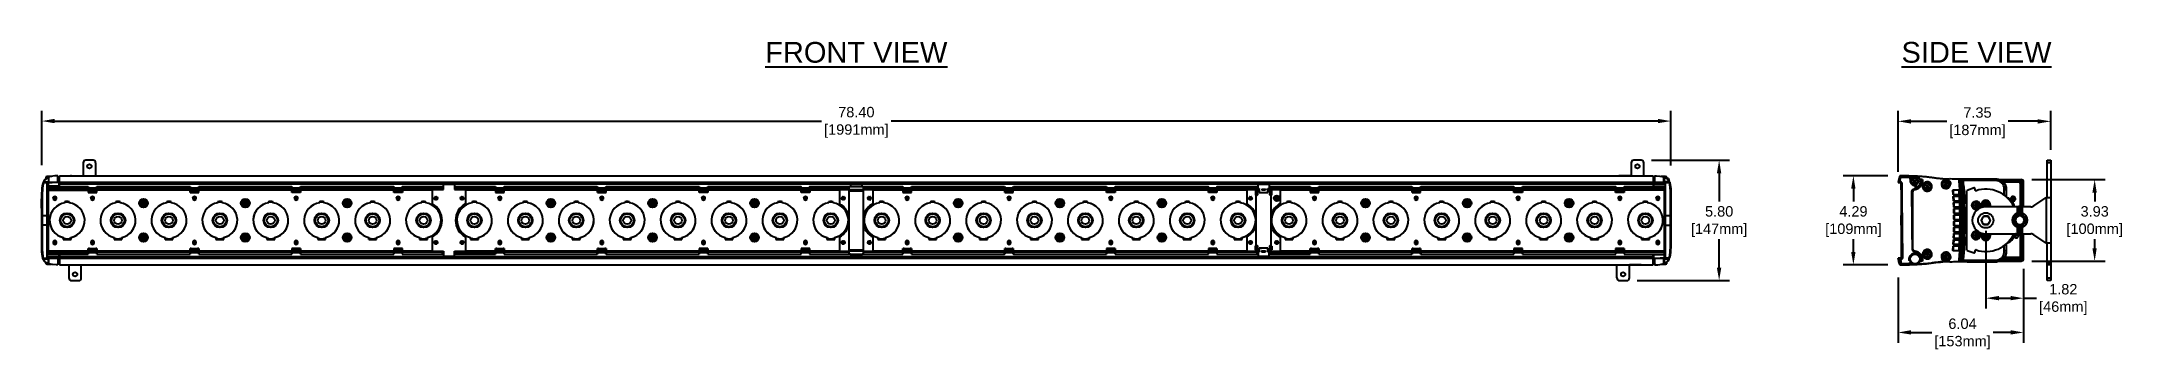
# Model space of a CAD drawing. Header units: inches. Extents: x 5 to 105, y 0 to 80.
# Drawn here: x 4.8 to 105, y 0.3 to 15.2 of the extents above; entities that cross this region are included whole.
import ezdxf
from ezdxf.enums import TextEntityAlignment as Align

# ---------------------------------------------------------------- set-up
doc = ezdxf.new("R2010")
doc.units = ezdxf.units.IN
doc.header["$MEASUREMENT"] = 0
doc.layers.add('DIM', color=1, linetype='Continuous')
doc.styles.add('Arial', font='arial.ttf')
doc.styles.get("Standard").update_dxf_attribs({"font": 'arial.ttf'})
doc.dimstyles.new('ANSI & Metric .50 Stacked', dxfattribs={"dimscale": 2.666667, "dimtxt": 0.5, "dimasz": 0.625, "dimexe": 0.5, "dimexo": 0.5, "dimgap": 0.166667, "dimtad": 0, "dimtih": 1, "dimtoh": 1, "dimzin": 4, "dimdsep": 46, "dimtxsty": 'Arial', "dimcen": 0.25, "dimadec": 0, "dimazin": 0, "dimtfac": 0.75, "dimtofl": 0, "dimtmove": 0, "dimatfit": 3, "dimfxl": 1, "dimtolj": 1, "dimtzin": 0, "dimarcsym": 0})

msp = doc.modelspace()

# ---------------------------------------------------------------- texts
at = {"layer": 'DIM'}
for s, p in [('%%UFRONT VIEW', (43.977, 14.143)), ('%%USIDE VIEW', (97.883, 14.143))]:
    msp.add_text(s, height=1, dxfattribs=at).set_placement(p, align=Align.CENTER)

# ---------------------------------------------------------------- blocks, each defined once
blk = doc.blocks.new('*D2')
at = {"layer": 'Defpoints', "color": 0, "transparency": 16777216}
for p in [(83.17, 11.33), (4.78, 8.7), (83.17, 8.69)]:
    blk.add_point(p, dxfattribs=at)
at = {"layer": 'DIM', "color": 0, "lineweight": -2, "transparency": 16777216}
for p, q in [((4.78, 9.2), (4.78, 11.83)), ((5.4, 11.33), (42.3, 11.33)), ((82.55, 11.33), (45.65, 11.33)), ((83.17, 9.19), (83.17, 11.83))]:
    blk.add_line(p, q, dxfattribs=at)
at = {"layer": 'DIM', "color": 0, "transparency": 16777216}
for points in [[(5.4, 11.44), (5.4, 11.23), (4.78, 11.33)], [(82.55, 11.44), (82.55, 11.23), (83.17, 11.33)]]:
    blk.add_solid(points, dxfattribs=at)
at = {"layer": 'DIM', "color": 0, "transparency": 16777216, "char_height": 0.5, "attachment_point": 5, "style": 'Arial'}
for s, insert in [('\\A1;[1991mm]', (43.98, 10.85)), ('\\A1;78.40', (43.98, 11.76))]:
    blk.add_mtext(s, dxfattribs=dict(at, insert=insert))
blk = doc.blocks.new('*D3')
at = {"layer": 'Defpoints', "color": 0, "transparency": 16777216}
for p in [(100.05, 8.51), (103.57, 8.51), (100.05, 4.59)]:
    blk.add_point(p, dxfattribs=at)
at = {"layer": 'DIM', "color": 0, "lineweight": -2, "transparency": 16777216}
for p, q in [((100.55, 8.51), (104.07, 8.51)), ((103.57, 7.89), (103.57, 7.46)), ((103.57, 5.21), (103.57, 5.64)), ((100.55, 4.59), (104.07, 4.59))]:
    blk.add_line(p, q, dxfattribs=at)
at = {"layer": 'DIM', "color": 0, "transparency": 16777216}
for points in [[(103.46, 7.89), (103.67, 7.89), (103.57, 8.51)], [(103.46, 5.21), (103.67, 5.21), (103.57, 4.59)]]:
    blk.add_solid(points, dxfattribs=at)
at = {"layer": 'DIM', "color": 0, "transparency": 16777216, "char_height": 0.5, "attachment_point": 5, "style": 'Arial'}
for s, insert in [('\\A1;3.93', (103.57, 6.98)), ('\\A1;[100mm]', (103.57, 6.07))]:
    blk.add_mtext(s, dxfattribs=dict(at, insert=insert))
blk = doc.blocks.new('*D4')
at = {"layer": 'Defpoints', "color": 0, "transparency": 16777216}
for p in [(91.96, 8.7), (94.11, 8.7), (94.11, 4.41)]:
    blk.add_point(p, dxfattribs=at)
at = {"layer": 'DIM', "color": 0, "lineweight": -2, "transparency": 16777216}
for p, q in [((93.61, 8.7), (91.46, 8.7)), ((91.96, 8.07), (91.96, 7.46)), ((91.96, 5.03), (91.96, 5.64)), ((93.61, 4.41), (91.46, 4.41))]:
    blk.add_line(p, q, dxfattribs=at)
at = {"layer": 'DIM', "color": 0, "transparency": 16777216}
for points in [[(91.85, 8.07), (92.06, 8.07), (91.96, 8.7)], [(91.85, 5.03), (92.06, 5.03), (91.96, 4.41)]]:
    blk.add_solid(points, dxfattribs=at)
at = {"layer": 'DIM', "color": 0, "transparency": 16777216, "char_height": 0.5, "attachment_point": 5, "style": 'Arial'}
for s, insert in [('\\A1;4.29', (91.96, 6.98)), ('\\A1;[109mm]', (91.96, 6.07))]:
    blk.add_mtext(s, dxfattribs=dict(at, insert=insert))
blk = doc.blocks.new('*D5')
at = {"layer": 'Defpoints', "color": 0, "transparency": 16777216}
for p in [(94.11, 4.3), (100.15, 4.71), (100.15, 1.15)]:
    blk.add_point(p, dxfattribs=at)
at = {"layer": 'DIM', "color": 0, "lineweight": -2, "transparency": 16777216}
for p, q in [((100.15, 4.21), (100.15, 0.65)), ((94.11, 3.8), (94.11, 0.65)), ((94.73, 1.15), (95.73, 1.15)), ((99.52, 1.15), (98.69, 1.15))]:
    blk.add_line(p, q, dxfattribs=at)
at = {"layer": 'DIM', "color": 0, "transparency": 16777216}
for points in [[(94.73, 1.26), (94.73, 1.05), (94.11, 1.15)], [(99.52, 1.26), (99.52, 1.05), (100.15, 1.15)]]:
    blk.add_solid(points, dxfattribs=at)
at = {"layer": 'DIM', "color": 0, "transparency": 16777216, "char_height": 0.5, "attachment_point": 5, "style": 'Arial'}
for s, insert in [('\\A1;[153mm]', (97.21, 0.66)), ('\\A1;6.04', (97.21, 1.57))]:
    blk.add_mtext(s, dxfattribs=dict(at, insert=insert))
blk = doc.blocks.new('*D6')
at = {"layer": 'Defpoints', "color": 0, "transparency": 16777216}
for p in [(98.33, 6.55), (100.15, 4.71), (100.15, 2.8)]:
    blk.add_point(p, dxfattribs=at)
at = {"layer": 'DIM', "color": 0, "lineweight": -2, "transparency": 16777216}
for p, q in [((98.33, 6.05), (98.33, 2.3)), ((100.15, 4.21), (100.15, 2.3)), ((98.96, 2.8), (99.52, 2.8)), ((100.15, 2.8), (100.77, 2.8))]:
    blk.add_line(p, q, dxfattribs=at)
at = {"layer": 'DIM', "color": 0, "transparency": 16777216}
for points in [[(98.96, 2.91), (98.96, 2.7), (98.33, 2.8)], [(99.52, 2.91), (99.52, 2.7), (100.15, 2.8)]]:
    blk.add_solid(points, dxfattribs=at)
at = {"layer": 'DIM', "color": 0, "transparency": 16777216, "char_height": 0.5, "attachment_point": 5, "style": 'Arial'}
for s, insert in [('\\A1;1.82', (102.06, 3.23)), ('\\A1;[46mm]', (102.06, 2.32))]:
    blk.add_mtext(s, dxfattribs=dict(at, insert=insert))
blk = doc.blocks.new('*D7')
at = {"layer": 'Defpoints', "color": 0, "transparency": 16777216}
for p in [(101.46, 11.32), (101.46, 9.45), (94.11, 8.38)]:
    blk.add_point(p, dxfattribs=at)
at = {"layer": 'DIM', "color": 0, "lineweight": -2, "transparency": 16777216}
for p, q in [((94.11, 8.88), (94.11, 11.82)), ((94.73, 11.32), (96.45, 11.32)), ((100.83, 11.32), (99.41, 11.32)), ((101.46, 9.95), (101.46, 11.82))]:
    blk.add_line(p, q, dxfattribs=at)
at = {"layer": 'DIM', "color": 0, "transparency": 16777216}
for points in [[(94.73, 11.42), (94.73, 11.21), (94.11, 11.32)], [(100.83, 11.42), (100.83, 11.21), (101.46, 11.32)]]:
    blk.add_solid(points, dxfattribs=at)
at = {"layer": 'DIM', "color": 0, "transparency": 16777216, "char_height": 0.5, "attachment_point": 5, "style": 'Arial'}
for s, insert in [('\\A1;[187mm]', (97.93, 10.83)), ('\\A1;7.35', (97.93, 11.74))]:
    blk.add_mtext(s, dxfattribs=dict(at, insert=insert))
blk = doc.blocks.new('*D8')
at = {"layer": 'Defpoints', "color": 0, "transparency": 16777216}
for p in [(81.74, 9.45), (85.5, 9.45), (81.05, 3.65)]:
    blk.add_point(p, dxfattribs=at)
at = {"layer": 'DIM', "color": 0, "lineweight": -2, "transparency": 16777216}
for p, q in [((82.24, 9.45), (86, 9.45)), ((85.5, 8.82), (85.5, 7.46)), ((85.5, 4.27), (85.5, 5.64)), ((81.55, 3.65), (86, 3.65))]:
    blk.add_line(p, q, dxfattribs=at)
at = {"layer": 'DIM', "color": 0, "transparency": 16777216}
for points in [[(85.39, 8.82), (85.6, 8.82), (85.5, 9.45)], [(85.39, 4.27), (85.6, 4.27), (85.5, 3.65)]]:
    blk.add_solid(points, dxfattribs=at)
at = {"layer": 'DIM', "color": 0, "transparency": 16777216, "char_height": 0.5, "attachment_point": 5, "style": 'Arial'}
for s, insert in [('\\A1;5.80', (85.5, 6.98)), ('\\A1;[147mm]', (85.5, 6.07))]:
    blk.add_mtext(s, dxfattribs=dict(at, insert=insert))

# ---------------------------------------------------------------- dimensions: what is measured, and where the dimension line sits
at = {"layer": 'DIM'}
dim = msp.add_linear_dim(base=(83.174, 11.333), p1=(4.777, 8.695), p2=(83.174, 8.694), dimstyle='ANSI & Metric .50 Stacked', override={"dimpost": '\\X'}, dxfattribs=at)
dim.commit()
dim.dimension.update_dxf_attribs({"geometry": '*D2', "text_midpoint": (43.976, 11.333)})
for base, p1, p2, angle, picture, middle in [((101.456, 11.319), (94.108, 8.376), (101.456, 9.45), 180, '*D7', (97.93, 11.319)), ((85.499, 9.45), (81.054, 3.65), (81.743, 9.45), 270, '*D8', (85.499, 6.554)), ((91.956, 8.697), (94.108, 4.406), (94.108, 8.697), 270, '*D4', (91.956, 6.554)), ((103.568, 8.513), (100.047, 4.587), (100.047, 8.513), 270, '*D3', (103.568, 6.554)), ((100.147, 2.805), (98.331, 6.55), (100.147, 4.707), 180, '*D6', (102.056, 2.805)), ((100.147, 1.151), (94.108, 4.301), (100.147, 4.707), 180, '*D5', (97.209, 1.151))]:
    dim = msp.add_linear_dim(base=base, p1=p1, p2=p2, angle=angle, dimstyle='ANSI & Metric .50 Stacked', override={"dimpost": '\\X'}, dxfattribs=at)
    dim.commit()
    dim.dimension.update_dxf_attribs({"geometry": picture, "text_midpoint": middle, "dimtype": 160})

# ---------------------------------------------------------------- linework, layer by layer
for p, q in [((6.774, 9.325), (6.774, 8.7)), ((7.249, 9.45), (6.899, 9.45)), ((7.374, 9.325), (7.374, 8.693)), ((81.268, 9.325), (81.268, 8.7)), ((81.743, 9.45), (81.393, 9.45)), ((81.868, 8.693), (81.868, 9.325)), ((101.277, 7.655), (101.277, 9.45)), ((101.277, 9.45), (101.456, 9.45)), ((101.456, 9.325), (101.277, 9.325)), ((101.456, 9.45), (101.456, 3.65)), ((5.031, 8.353), (4.862, 8.356)), ((5.025, 8.647), (4.975, 8.647)), ((4.975, 8.647), (4.975, 8.557)), ((5.025, 8.645), (5.025, 8.653)), ((5.031, 8.373), (5.031, 4.716)), ((5.259, 8.666), (5.035, 8.663)), ((5.035, 8.663), (5.035, 8.601)), ((5.035, 8.617), (5.035, 8.602)), ((5.035, 8.588), (5.035, 8.583)), ((5.035, 8.372), (5.035, 4.716)), ((5.257, 8.198), (5.035, 8.198)), ((5.057, 8.096), (5.035, 8.095)), ((5.057, 8.175), (5.087, 8.177)), ((5.057, 8.084), (5.057, 8.175)), ((5.057, 8.084), (7.016, 8.084)), ((5.057, 8.075), (5.087, 8.05)), ((5.057, 8.069), (5.057, 8.075)), ((5.057, 8.069), (5.087, 8.044)), ((5.082, 8.372), (5.082, 8.208)), ((5.082, 8.208), (5.257, 8.208)), ((5.256, 8.188), (5.085, 8.188)), ((5.085, 8.188), (5.085, 8.177)), ((5.087, 8.177), (5.087, 4.923)), ((5.087, 8.177), (7.016, 8.177)), ((7.017, 8.05), (5.087, 8.05)), ((5.087, 8.044), (7.018, 8.044)), ((5.102, 8.37), (5.102, 8.373)), ((5.102, 8.37), (5.112, 8.37)), ((5.107, 8.63), (5.107, 8.381)), ((5.109, 8.634), (5.111, 8.635)), ((5.111, 8.377), (5.112, 8.377)), ((5.112, 8.377), (5.112, 8.37)), ((5.112, 8.37), (5.287, 8.374)), ((5.573, 8.369), (5.112, 8.36)), ((5.612, 8.206), (5.256, 8.188)), ((5.257, 8.208), (5.612, 8.226)), ((5.612, 8.216), (5.257, 8.198)), ((5.257, 8.198), (5.257, 8.198)), ((5.509, 8.693), (5.562, 8.697)), ((5.562, 8.692), (5.509, 8.693)), ((5.562, 8.369), (5.562, 8.697)), ((5.612, 8.368), (5.612, 8.649)), ((5.612, 8.532), (5.627, 8.533)), ((5.612, 8.432), (5.627, 8.433)), ((5.625, 8.422), (5.612, 8.422)), ((5.612, 8.419), (5.625, 8.421)), ((5.627, 8.408), (5.612, 8.407)), ((5.612, 8.375), (5.627, 8.375)), ((5.627, 8.365), (5.612, 8.365)), ((5.612, 8.177), (5.612, 8.361)), ((5.612, 8.235), (5.627, 8.235)), ((5.627, 8.225), (5.612, 8.225)), ((5.627, 8.693), (82.327, 8.693)), ((5.627, 8.177), (5.627, 8.693)), ((5.627, 8.381), (82.327, 8.381)), ((82.327, 8.369), (5.627, 8.369)), ((5.627, 8.309), (82.327, 8.309)), ((82.327, 8.299), (5.627, 8.299)), ((6.21, 8.7), (6.774, 8.7)), ((7.016, 8.084), (7.016, 8.177)), ((7.016, 8.177), (7.021, 8.171)), ((7.018, 8.044), (7.017, 8.05)), ((7.021, 8.171), (7.021, 8.082)), ((7.021, 8.109), (7.432, 8.109)), ((7.432, 8.101), (7.021, 8.101)), ((7.021, 8.082), (7.027, 8.032)), ((7.022, 8.071), (7.431, 8.071)), ((7.431, 8.069), (7.023, 8.069)), ((7.025, 8.048), (7.077, 8.048)), ((7.025, 8.045), (7.077, 8.045)), ((7.027, 7.905), (7.027, 8.032)), ((7.077, 8), (7.077, 8.069)), ((7.092, 8.055), (7.078, 8.069)), ((7.092, 8.055), (7.362, 8.055)), ((7.092, 8.025), (7.092, 8.045)), ((7.092, 8.045), (7.361, 8.045)), ((7.092, 8.025), (7.361, 8.025)), ((7.361, 8.025), (7.361, 8.045)), ((7.362, 8.055), (7.376, 8.069)), ((7.377, 8.069), (7.377, 8)), ((7.377, 8.048), (7.429, 8.048)), ((7.377, 8.045), (7.428, 8.045)), ((7.427, 8.032), (7.432, 8.082)), ((7.427, 7.905), (7.427, 8.032)), ((7.432, 8.171), (7.438, 8.177)), ((7.432, 8.082), (7.432, 8.171)), ((11.917, 8.05), (7.436, 8.05)), ((7.436, 8.05), (7.436, 8.044)), ((7.436, 8.044), (11.918, 8.044)), ((7.438, 8.177), (7.438, 8.084)), ((7.438, 8.177), (11.916, 8.177)), ((7.438, 8.084), (11.916, 8.084)), ((11.916, 8.084), (11.916, 8.177)), ((11.916, 8.177), (11.921, 8.171)), ((11.918, 8.044), (11.917, 8.05)), ((11.921, 8.171), (11.921, 8.082)), ((11.921, 8.109), (12.332, 8.109)), ((12.332, 8.101), (11.921, 8.101)), ((11.921, 8.082), (11.927, 8.032)), ((11.922, 8.071), (12.331, 8.071)), ((12.331, 8.069), (11.923, 8.069)), ((11.925, 8.048), (11.977, 8.048)), ((11.925, 8.045), (11.977, 8.045)), ((11.927, 7.905), (11.927, 8.032)), ((11.977, 8), (11.977, 8.069)), ((11.992, 8.055), (11.978, 8.069)), ((11.992, 8.055), (12.262, 8.055)), ((11.992, 8.045), (12.261, 8.045)), ((11.992, 8.025), (11.992, 8.045)), ((11.992, 8.025), (12.261, 8.025)), ((12.261, 8.025), (12.261, 8.045)), ((12.262, 8.055), (12.276, 8.069)), ((12.277, 8.069), (12.277, 8)), ((12.277, 8.048), (12.329, 8.048)), ((12.277, 8.045), (12.328, 8.045)), ((12.327, 8.032), (12.332, 8.082)), ((12.327, 7.905), (12.327, 8.032)), ((12.332, 8.171), (12.338, 8.177)), ((12.332, 8.082), (12.332, 8.171)), ((16.817, 8.05), (12.336, 8.05)), ((12.336, 8.05), (12.336, 8.044)), ((12.336, 8.044), (16.818, 8.044)), ((12.338, 8.177), (12.338, 8.084)), ((12.338, 8.177), (16.816, 8.177)), ((12.338, 8.084), (16.816, 8.084)), ((16.816, 8.177), (16.816, 8.084)), ((16.821, 8.171), (16.816, 8.177)), ((16.817, 8.05), (16.818, 8.044)), ((16.821, 8.082), (16.821, 8.171)), ((16.821, 8.109), (17.232, 8.109)), ((17.232, 8.101), (16.821, 8.101)), ((16.827, 8.032), (16.821, 8.082)), ((16.822, 8.071), (17.231, 8.071)), ((17.231, 8.069), (16.823, 8.069)), ((16.825, 8.048), (16.877, 8.048)), ((16.825, 8.045), (16.877, 8.045)), ((16.827, 8.032), (16.827, 7.905)), ((16.877, 8.069), (16.877, 8)), ((16.892, 8.055), (16.878, 8.069)), ((17.162, 8.055), (16.892, 8.055)), ((16.892, 8.025), (16.892, 8.045)), ((17.161, 8.045), (16.892, 8.045)), ((17.161, 8.025), (16.892, 8.025)), ((17.161, 8.025), (17.161, 8.045)), ((17.162, 8.055), (17.176, 8.069)), ((17.177, 8), (17.177, 8.069)), ((17.177, 8.048), (17.229, 8.048)), ((17.177, 8.045), (17.228, 8.045)), ((17.232, 8.082), (17.227, 8.032)), ((17.227, 7.905), (17.227, 8.032)), ((17.238, 8.177), (17.232, 8.171)), ((17.232, 8.171), (17.232, 8.082)), ((17.236, 8.044), (17.236, 8.05)), ((21.717, 8.05), (17.236, 8.05)), ((17.236, 8.044), (21.718, 8.044)), ((17.238, 8.084), (17.238, 8.177)), ((17.238, 8.177), (21.716, 8.177)), ((17.238, 8.084), (21.716, 8.084)), ((21.716, 8.177), (21.716, 8.084)), ((21.721, 8.171), (21.716, 8.177)), ((21.717, 8.05), (21.718, 8.044)), ((21.721, 8.082), (21.721, 8.171)), ((21.721, 8.109), (22.132, 8.109)), ((22.132, 8.101), (21.721, 8.101)), ((21.727, 8.032), (21.721, 8.082)), ((21.722, 8.071), (22.131, 8.071)), ((22.131, 8.069), (21.723, 8.069)), ((21.725, 8.048), (21.777, 8.048)), ((21.725, 8.045), (21.777, 8.045)), ((21.727, 7.905), (21.727, 8.032)), ((21.777, 8.069), (21.777, 8)), ((21.792, 8.055), (21.778, 8.069)), ((22.062, 8.055), (21.792, 8.055)), ((22.061, 8.045), (21.792, 8.045)), ((21.792, 8.025), (21.792, 8.045)), ((22.061, 8.025), (21.792, 8.025)), ((22.061, 8.025), (22.061, 8.045)), ((22.062, 8.055), (22.076, 8.069)), ((22.077, 8), (22.077, 8.069)), ((22.077, 8.048), (22.129, 8.048)), ((22.077, 8.045), (22.128, 8.045)), ((22.132, 8.082), (22.127, 8.032)), ((22.127, 7.905), (22.127, 8.032)), ((22.138, 8.177), (22.132, 8.171)), ((22.132, 8.171), (22.132, 8.082)), ((24.067, 8.05), (22.136, 8.05)), ((22.136, 8.044), (22.136, 8.05)), ((22.136, 8.044), (24.067, 8.044)), ((22.138, 8.084), (22.138, 8.177)), ((22.138, 8.177), (24.067, 8.177)), ((22.138, 8.084), (24.097, 8.084)), ((23.595, 8.035), (24.114, 8.035)), ((24.067, 8.177), (24.097, 8.175)), ((24.067, 8.035), (24.067, 8.177)), ((24.096, 8.075), (24.067, 8.05)), ((24.096, 8.069), (24.067, 8.044)), ((24.095, 8.048), (24.114, 8.048)), ((24.095, 8.045), (24.114, 8.045)), ((24.096, 8.075), (24.096, 8.069)), ((24.096, 8.071), (24.114, 8.071)), ((24.114, 8.069), (24.096, 8.069)), ((24.097, 8.175), (24.097, 8.084)), ((24.097, 8.109), (24.114, 8.109)), ((24.114, 8.101), (24.097, 8.101)), ((24.114, 8.035), (24.114, 8.244)), ((24.608, 8.275), (24.145, 8.275)), ((24.639, 8.244), (24.639, 8.035)), ((24.639, 8.109), (24.657, 8.109)), ((24.657, 8.101), (24.639, 8.101)), ((24.639, 8.071), (24.657, 8.071)), ((24.657, 8.069), (24.639, 8.069)), ((24.639, 8.048), (24.658, 8.048)), ((24.639, 8.045), (24.659, 8.045)), ((24.639, 8.035), (25.158, 8.035)), ((24.657, 8.175), (24.687, 8.177)), ((24.657, 8.084), (24.657, 8.175)), ((24.657, 8.084), (26.616, 8.084)), ((24.657, 8.075), (24.687, 8.05)), ((24.657, 8.069), (24.657, 8.075)), ((24.657, 8.069), (24.687, 8.044)), ((24.687, 8.177), (26.616, 8.177)), ((24.687, 8.177), (24.687, 8.035)), ((26.617, 8.05), (24.687, 8.05)), ((24.687, 8.044), (26.618, 8.044)), ((26.616, 8.084), (26.616, 8.177)), ((26.616, 8.177), (26.621, 8.171)), ((26.618, 8.044), (26.617, 8.05)), ((26.621, 8.171), (26.621, 8.082)), ((26.621, 8.109), (27.032, 8.109)), ((27.032, 8.101), (26.621, 8.101)), ((26.621, 8.082), (26.627, 8.032)), ((26.622, 8.071), (27.031, 8.071)), ((27.031, 8.069), (26.623, 8.069)), ((26.625, 8.048), (26.677, 8.048)), ((26.625, 8.045), (26.677, 8.045)), ((26.627, 7.905), (26.627, 8.032)), ((26.677, 8), (26.677, 8.069)), ((26.692, 8.055), (26.678, 8.069)), ((26.692, 8.055), (26.962, 8.055)), ((26.692, 8.025), (26.692, 8.045)), ((26.692, 8.045), (26.961, 8.045)), ((26.692, 8.025), (26.961, 8.025)), ((26.961, 8.025), (26.961, 8.045)), ((26.962, 8.055), (26.976, 8.069)), ((26.977, 8.069), (26.977, 8)), ((26.977, 8.048), (27.029, 8.048)), ((26.977, 8.045), (27.028, 8.045)), ((27.027, 8.032), (27.032, 8.082)), ((27.027, 7.905), (27.027, 8.032)), ((27.032, 8.171), (27.038, 8.177)), ((27.032, 8.082), (27.032, 8.171)), ((27.036, 8.05), (27.036, 8.044)), ((31.517, 8.05), (27.036, 8.05)), ((27.036, 8.044), (31.518, 8.044)), ((27.038, 8.177), (27.038, 8.084)), ((27.038, 8.177), (31.516, 8.177)), ((27.038, 8.084), (31.516, 8.084)), ((31.516, 8.084), (31.516, 8.177)), ((31.516, 8.177), (31.521, 8.171)), ((31.518, 8.044), (31.517, 8.05)), ((31.521, 8.171), (31.521, 8.082)), ((31.521, 8.109), (31.932, 8.109)), ((31.932, 8.101), (31.521, 8.101)), ((31.521, 8.082), (31.527, 8.032)), ((31.522, 8.071), (31.931, 8.071)), ((31.931, 8.069), (31.523, 8.069)), ((31.525, 8.048), (31.577, 8.048)), ((31.525, 8.045), (31.577, 8.045)), ((31.527, 7.905), (31.527, 8.032)), ((31.577, 8), (31.577, 8.069)), ((31.592, 8.055), (31.578, 8.069)), ((31.592, 8.055), (31.862, 8.055)), ((31.592, 8.045), (31.861, 8.045)), ((31.592, 8.025), (31.592, 8.045)), ((31.592, 8.025), (31.861, 8.025)), ((31.861, 8.025), (31.861, 8.045)), ((31.862, 8.055), (31.876, 8.069)), ((31.877, 8.069), (31.877, 8)), ((31.877, 8.048), (31.929, 8.048)), ((31.877, 8.045), (31.928, 8.045)), ((31.927, 8.032), (31.932, 8.082)), ((31.927, 7.905), (31.927, 8.032)), ((31.932, 8.171), (31.938, 8.177)), ((31.932, 8.082), (31.932, 8.171)), ((36.417, 8.05), (31.936, 8.05)), ((31.936, 8.05), (31.936, 8.044)), ((31.936, 8.044), (36.418, 8.044)), ((31.938, 8.177), (31.938, 8.084)), ((31.938, 8.177), (36.416, 8.177)), ((31.938, 8.084), (36.416, 8.084)), ((36.416, 8.177), (36.416, 8.084)), ((36.421, 8.171), (36.416, 8.177)), ((36.417, 8.05), (36.418, 8.044)), ((36.421, 8.082), (36.421, 8.171)), ((36.421, 8.109), (36.832, 8.109)), ((36.832, 8.101), (36.421, 8.101)), ((36.427, 8.032), (36.421, 8.082)), ((36.422, 8.071), (36.831, 8.071)), ((36.831, 8.069), (36.423, 8.069)), ((36.425, 8.048), (36.477, 8.048)), ((36.425, 8.045), (36.477, 8.045)), ((36.427, 8.032), (36.427, 7.905)), ((36.477, 8.069), (36.477, 8)), ((36.492, 8.055), (36.478, 8.069)), ((36.762, 8.055), (36.492, 8.055)), ((36.761, 8.045), (36.492, 8.045)), ((36.492, 8.025), (36.492, 8.045)), ((36.761, 8.025), (36.492, 8.025)), ((36.761, 8.025), (36.761, 8.045)), ((36.762, 8.055), (36.776, 8.069)), ((36.777, 8), (36.777, 8.069)), ((36.777, 8.048), (36.829, 8.048)), ((36.777, 8.045), (36.828, 8.045)), ((36.832, 8.082), (36.827, 8.032)), ((36.827, 7.905), (36.827, 8.032)), ((36.838, 8.177), (36.832, 8.171)), ((36.832, 8.171), (36.832, 8.082)), ((41.317, 8.05), (36.836, 8.05)), ((36.836, 8.044), (36.836, 8.05)), ((36.836, 8.044), (41.318, 8.044)), ((36.838, 8.084), (36.838, 8.177)), ((36.838, 8.177), (41.316, 8.177)), ((36.838, 8.084), (41.316, 8.084)), ((41.316, 8.177), (41.316, 8.084)), ((41.321, 8.171), (41.316, 8.177)), ((41.317, 8.05), (41.318, 8.044)), ((41.321, 8.082), (41.321, 8.171)), ((41.321, 8.109), (41.732, 8.109)), ((41.732, 8.101), (41.321, 8.101)), ((41.327, 8.032), (41.321, 8.082)), ((41.322, 8.071), (41.731, 8.071)), ((41.731, 8.069), (41.323, 8.069)), ((41.325, 8.048), (41.377, 8.048)), ((41.325, 8.045), (41.377, 8.045)), ((41.327, 7.905), (41.327, 8.032)), ((41.377, 8.069), (41.377, 8)), ((41.392, 8.055), (41.378, 8.069)), ((41.662, 8.055), (41.392, 8.055)), ((41.392, 8.025), (41.392, 8.045)), ((41.661, 8.045), (41.392, 8.045)), ((41.661, 8.025), (41.392, 8.025)), ((41.661, 8.025), (41.661, 8.045)), ((41.662, 8.055), (41.676, 8.069)), ((41.677, 8), (41.677, 8.069)), ((41.677, 8.048), (41.729, 8.048)), ((41.677, 8.045), (41.728, 8.045)), ((41.732, 8.082), (41.727, 8.032)), ((41.727, 7.905), (41.727, 8.032)), ((41.738, 8.177), (41.732, 8.171)), ((41.732, 8.171), (41.732, 8.082)), ((41.736, 8.044), (41.736, 8.05)), ((43.627, 8.05), (41.736, 8.05)), ((41.736, 8.044), (43.627, 8.044)), ((41.738, 8.084), (41.738, 8.177)), ((41.738, 8.177), (43.667, 8.177)), ((41.738, 8.084), (43.627, 8.084)), ((43.195, 8.035), (43.627, 8.035)), ((43.627, 8.174), (44.327, 8.174)), ((43.627, 4.925), (43.627, 8.174)), ((43.627, 8.037), (44.327, 8.037)), ((43.667, 8.174), (43.667, 8.177)), ((43.667, 8.177), (43.697, 8.175)), ((43.697, 8.175), (43.697, 8.174)), ((43.714, 8.174), (43.714, 8.244)), ((44.208, 8.275), (43.745, 8.275)), ((44.239, 8.244), (44.239, 8.174)), ((44.257, 8.175), (44.287, 8.177)), ((44.257, 8.174), (44.257, 8.175)), ((44.287, 8.177), (44.287, 8.174)), ((44.287, 8.177), (46.216, 8.177)), ((44.327, 4.925), (44.327, 8.174)), ((44.327, 8.084), (46.216, 8.084)), ((46.217, 8.05), (44.327, 8.05)), ((44.327, 8.044), (46.218, 8.044)), ((44.327, 8.035), (44.758, 8.035)), ((46.216, 8.084), (46.216, 8.177)), ((46.216, 8.177), (46.221, 8.171)), ((46.218, 8.044), (46.217, 8.05)), ((46.221, 8.171), (46.221, 8.082)), ((46.221, 8.109), (46.632, 8.109)), ((46.632, 8.101), (46.221, 8.101)), ((46.221, 8.082), (46.227, 8.032)), ((46.222, 8.071), (46.631, 8.071)), ((46.631, 8.069), (46.223, 8.069)), ((46.225, 8.048), (46.277, 8.048)), ((46.225, 8.045), (46.277, 8.045)), ((46.227, 7.905), (46.227, 8.032)), ((46.277, 8), (46.277, 8.069)), ((46.292, 8.055), (46.278, 8.069)), ((46.292, 8.055), (46.562, 8.055)), ((46.292, 8.045), (46.561, 8.045)), ((46.292, 8.025), (46.292, 8.045)), ((46.292, 8.025), (46.561, 8.025)), ((46.561, 8.025), (46.561, 8.045)), ((46.562, 8.055), (46.576, 8.069)), ((46.577, 8.069), (46.577, 8)), ((46.577, 8.048), (46.629, 8.048)), ((46.577, 8.045), (46.628, 8.045)), ((46.627, 8.032), (46.632, 8.082)), ((46.627, 7.905), (46.627, 8.032)), ((46.632, 8.171), (46.638, 8.177)), ((46.632, 8.082), (46.632, 8.171)), ((51.117, 8.05), (46.636, 8.05)), ((46.636, 8.05), (46.636, 8.044)), ((46.636, 8.044), (51.118, 8.044)), ((46.638, 8.177), (46.638, 8.084)), ((46.638, 8.177), (51.116, 8.177)), ((46.638, 8.084), (51.116, 8.084)), ((51.116, 8.084), (51.116, 8.177)), ((51.116, 8.177), (51.121, 8.171)), ((51.118, 8.044), (51.117, 8.05)), ((51.121, 8.171), (51.121, 8.082)), ((51.121, 8.109), (51.532, 8.109)), ((51.532, 8.101), (51.121, 8.101)), ((51.121, 8.082), (51.127, 8.032)), ((51.122, 8.071), (51.531, 8.071)), ((51.531, 8.069), (51.123, 8.069)), ((51.125, 8.048), (51.177, 8.048)), ((51.125, 8.045), (51.177, 8.045)), ((51.127, 7.905), (51.127, 8.032)), ((51.177, 8), (51.177, 8.069)), ((51.192, 8.055), (51.178, 8.069)), ((51.192, 8.055), (51.462, 8.055)), ((51.192, 8.045), (51.461, 8.045)), ((51.192, 8.025), (51.192, 8.045)), ((51.192, 8.025), (51.461, 8.025)), ((51.461, 8.025), (51.461, 8.045)), ((51.462, 8.055), (51.476, 8.069)), ((51.477, 8.069), (51.477, 8)), ((51.477, 8.048), (51.529, 8.048)), ((51.477, 8.045), (51.528, 8.045)), ((51.527, 8.032), (51.532, 8.082)), ((51.527, 7.905), (51.527, 8.032)), ((51.532, 8.171), (51.538, 8.177)), ((51.532, 8.082), (51.532, 8.171)), ((51.536, 8.05), (51.536, 8.044)), ((56.017, 8.05), (51.536, 8.05)), ((51.536, 8.044), (56.018, 8.044)), ((51.538, 8.177), (51.538, 8.084)), ((51.538, 8.177), (56.016, 8.177)), ((51.538, 8.084), (56.016, 8.084)), ((56.016, 8.177), (56.016, 8.084)), ((56.021, 8.171), (56.016, 8.177)), ((56.017, 8.05), (56.018, 8.044)), ((56.021, 8.082), (56.021, 8.171)), ((56.021, 8.109), (56.432, 8.109)), ((56.432, 8.101), (56.021, 8.101)), ((56.027, 8.032), (56.021, 8.082)), ((56.022, 8.071), (56.431, 8.071)), ((56.431, 8.069), (56.023, 8.069)), ((56.025, 8.048), (56.077, 8.048)), ((56.025, 8.045), (56.077, 8.045)), ((56.027, 8.032), (56.027, 7.905)), ((56.077, 8.069), (56.077, 8)), ((56.092, 8.055), (56.078, 8.069)), ((56.362, 8.055), (56.092, 8.055)), ((56.361, 8.045), (56.092, 8.045)), ((56.092, 8.025), (56.092, 8.045)), ((56.361, 8.025), (56.092, 8.025)), ((56.361, 8.025), (56.361, 8.045)), ((56.362, 8.055), (56.376, 8.069)), ((56.377, 8), (56.377, 8.069)), ((56.377, 8.048), (56.429, 8.048)), ((56.377, 8.045), (56.428, 8.045)), ((56.432, 8.082), (56.427, 8.032)), ((56.427, 7.905), (56.427, 8.032)), ((56.438, 8.177), (56.432, 8.171)), ((56.432, 8.171), (56.432, 8.082)), ((60.917, 8.05), (56.436, 8.05)), ((56.436, 8.044), (56.436, 8.05)), ((56.436, 8.044), (60.918, 8.044)), ((56.438, 8.084), (56.438, 8.177)), ((56.438, 8.177), (60.916, 8.177)), ((56.438, 8.084), (60.916, 8.084)), ((60.916, 8.177), (60.916, 8.084)), ((60.921, 8.171), (60.916, 8.177)), ((60.917, 8.05), (60.918, 8.044)), ((60.921, 8.082), (60.921, 8.171)), ((60.921, 8.109), (61.332, 8.109)), ((61.332, 8.101), (60.921, 8.101)), ((60.927, 8.032), (60.921, 8.082)), ((60.922, 8.071), (61.331, 8.071)), ((61.331, 8.069), (60.923, 8.069)), ((60.925, 8.048), (60.977, 8.048)), ((60.925, 8.045), (60.977, 8.045)), ((60.927, 7.905), (60.927, 8.032)), ((60.977, 8.069), (60.977, 8)), ((60.992, 8.055), (60.978, 8.069)), ((61.262, 8.055), (60.992, 8.055)), ((60.992, 8.025), (60.992, 8.045)), ((61.261, 8.045), (60.992, 8.045)), ((61.261, 8.025), (60.992, 8.025)), ((61.261, 8.025), (61.261, 8.045)), ((61.262, 8.055), (61.276, 8.069)), ((61.277, 8), (61.277, 8.069)), ((61.277, 8.048), (61.329, 8.048)), ((61.277, 8.045), (61.328, 8.045)), ((61.332, 8.082), (61.327, 8.032)), ((61.327, 7.905), (61.327, 8.032)), ((61.338, 8.177), (61.332, 8.171)), ((61.332, 8.171), (61.332, 8.082)), ((61.336, 8.044), (61.336, 8.05)), ((63.214, 8.05), (61.336, 8.05)), ((61.336, 8.044), (63.214, 8.044)), ((61.338, 8.084), (61.338, 8.177)), ((61.338, 8.177), (63.267, 8.177)), ((61.338, 8.084), (63.297, 8.084)), ((62.795, 8.035), (63.214, 8.035)), ((63.214, 8.072), (63.214, 8.069)), ((63.369, 8.069), (63.214, 8.069)), ((63.214, 8.069), (63.214, 8.033)), ((63.369, 8.033), (63.214, 8.033)), ((63.267, 8.177), (63.297, 8.175)), ((63.267, 8.072), (63.267, 8.177)), ((63.276, 8.081), (63.3, 8.081)), ((63.297, 8.175), (63.297, 8.084)), ((63.297, 8.109), (63.312, 8.109)), ((63.308, 8.101), (63.297, 8.101)), ((63.3, 8.081), (63.314, 8.115)), ((63.314, 8.078), (63.314, 8.244)), ((63.808, 8.275), (63.345, 8.275)), ((63.37, 8.078), (63.369, 8.069)), ((63.369, 8.069), (63.369, 8.033)), ((63.48, 8.063), (63.486, 8.059)), ((63.486, 8.02), (63.48, 8.013)), ((63.486, 8.059), (63.668, 8.059)), ((63.486, 8.059), (63.486, 8.02)), ((63.486, 8.02), (63.668, 8.02)), ((63.674, 8.063), (63.668, 8.059)), ((63.668, 8.059), (63.668, 8.02)), ((63.668, 8.02), (63.674, 8.013)), ((63.785, 8.069), (63.784, 8.078)), ((63.94, 8.069), (63.785, 8.069)), ((63.785, 8.033), (63.785, 8.069)), ((63.94, 8.033), (63.785, 8.033)), ((63.839, 8.244), (63.839, 8.078)), ((63.855, 8.081), (63.839, 8.117)), ((63.842, 8.109), (63.857, 8.109)), ((63.857, 8.101), (63.846, 8.101)), ((63.878, 8.081), (63.855, 8.081)), ((63.857, 8.175), (63.887, 8.177)), ((63.857, 8.084), (63.857, 8.175)), ((63.857, 8.084), (65.816, 8.084)), ((63.887, 8.177), (65.816, 8.177)), ((63.887, 8.177), (63.887, 8.072)), ((63.94, 8.069), (63.94, 8.072)), ((63.94, 8.069), (63.94, 8.033)), ((65.817, 8.05), (63.94, 8.05)), ((63.94, 8.044), (65.818, 8.044)), ((63.94, 8.035), (64.358, 8.035)), ((65.816, 8.084), (65.816, 8.177)), ((65.816, 8.177), (65.821, 8.171)), ((65.818, 8.044), (65.817, 8.05)), ((65.821, 8.171), (65.821, 8.082)), ((65.821, 8.109), (66.232, 8.109)), ((66.232, 8.101), (65.821, 8.101)), ((65.821, 8.082), (65.827, 8.032)), ((65.822, 8.071), (66.231, 8.071)), ((66.231, 8.069), (65.823, 8.069)), ((65.825, 8.048), (65.877, 8.048)), ((65.825, 8.045), (65.877, 8.045)), ((65.827, 7.905), (65.827, 8.032)), ((65.877, 8), (65.877, 8.069)), ((65.892, 8.055), (65.878, 8.069)), ((65.892, 8.055), (66.162, 8.055)), ((65.892, 8.045), (66.161, 8.045)), ((65.892, 8.025), (65.892, 8.045)), ((65.892, 8.025), (66.161, 8.025)), ((66.161, 8.025), (66.161, 8.045)), ((66.162, 8.055), (66.176, 8.069)), ((66.177, 8.069), (66.177, 8)), ((66.177, 8.048), (66.229, 8.048)), ((66.177, 8.045), (66.228, 8.045)), ((66.227, 8.032), (66.232, 8.082)), ((66.227, 7.905), (66.227, 8.032)), ((66.232, 8.171), (66.238, 8.177)), ((66.232, 8.082), (66.232, 8.171)), ((70.717, 8.05), (66.236, 8.05)), ((66.236, 8.05), (66.236, 8.044)), ((66.236, 8.044), (70.718, 8.044)), ((66.238, 8.177), (66.238, 8.084)), ((66.238, 8.177), (70.716, 8.177)), ((66.238, 8.084), (70.716, 8.084)), ((70.716, 8.084), (70.716, 8.177)), ((70.716, 8.177), (70.721, 8.171)), ((70.718, 8.044), (70.717, 8.05)), ((70.721, 8.171), (70.721, 8.082)), ((70.721, 8.109), (71.132, 8.109)), ((71.132, 8.101), (70.721, 8.101)), ((70.721, 8.082), (70.727, 8.032)), ((70.722, 8.071), (71.131, 8.071)), ((71.131, 8.069), (70.723, 8.069)), ((70.725, 8.048), (70.777, 8.048)), ((70.725, 8.045), (70.777, 8.045)), ((70.727, 7.905), (70.727, 8.032)), ((70.777, 8), (70.777, 8.069)), ((70.792, 8.055), (70.778, 8.069)), ((70.792, 8.055), (71.062, 8.055)), ((70.792, 8.025), (70.792, 8.045)), ((70.792, 8.045), (71.061, 8.045)), ((70.792, 8.025), (71.061, 8.025)), ((71.061, 8.025), (71.061, 8.045)), ((71.062, 8.055), (71.076, 8.069)), ((71.077, 8.069), (71.077, 8)), ((71.077, 8.048), (71.129, 8.048)), ((71.077, 8.045), (71.128, 8.045)), ((71.127, 8.032), (71.132, 8.082)), ((71.127, 7.905), (71.127, 8.032)), ((71.132, 8.171), (71.138, 8.177)), ((71.132, 8.082), (71.132, 8.171)), ((71.136, 8.05), (71.136, 8.044)), ((75.617, 8.05), (71.136, 8.05)), ((71.136, 8.044), (75.618, 8.044)), ((71.138, 8.177), (71.138, 8.084)), ((71.138, 8.177), (75.616, 8.177)), ((71.138, 8.084), (75.616, 8.084)), ((75.616, 8.177), (75.616, 8.084)), ((75.621, 8.171), (75.616, 8.177)), ((75.617, 8.05), (75.618, 8.044)), ((75.621, 8.082), (75.621, 8.171)), ((75.621, 8.109), (76.032, 8.109)), ((76.032, 8.101), (75.621, 8.101)), ((75.627, 8.032), (75.621, 8.082)), ((75.622, 8.071), (76.031, 8.071)), ((76.031, 8.069), (75.623, 8.069)), ((75.625, 8.048), (75.677, 8.048)), ((75.625, 8.045), (75.677, 8.045)), ((75.627, 8.032), (75.627, 7.905)), ((75.677, 8.069), (75.677, 8)), ((75.692, 8.055), (75.678, 8.069)), ((75.962, 8.055), (75.692, 8.055)), ((75.961, 8.045), (75.692, 8.045)), ((75.692, 8.025), (75.692, 8.045)), ((75.961, 8.025), (75.692, 8.025)), ((75.961, 8.025), (75.961, 8.045)), ((75.962, 8.055), (75.976, 8.069)), ((75.977, 8), (75.977, 8.069)), ((75.977, 8.048), (76.029, 8.048)), ((75.977, 8.045), (76.028, 8.045)), ((76.032, 8.082), (76.027, 8.032)), ((76.027, 7.905), (76.027, 8.032)), ((76.038, 8.177), (76.032, 8.171)), ((76.032, 8.171), (76.032, 8.082)), ((76.036, 8.044), (76.036, 8.05)), ((80.517, 8.05), (76.036, 8.05)), ((76.036, 8.044), (80.518, 8.044)), ((76.038, 8.084), (76.038, 8.177)), ((76.038, 8.177), (80.516, 8.177)), ((76.038, 8.084), (80.516, 8.084)), ((80.516, 8.177), (80.516, 8.084)), ((80.521, 8.171), (80.516, 8.177)), ((80.517, 8.05), (80.518, 8.044)), ((80.521, 8.082), (80.521, 8.171)), ((80.521, 8.109), (80.932, 8.109)), ((80.932, 8.101), (80.521, 8.101)), ((80.527, 8.032), (80.521, 8.082)), ((80.522, 8.071), (80.931, 8.071)), ((80.931, 8.069), (80.523, 8.069)), ((80.525, 8.048), (80.577, 8.048)), ((80.525, 8.045), (80.577, 8.045)), ((80.527, 7.905), (80.527, 8.032)), ((80.577, 8.069), (80.577, 8)), ((80.592, 8.055), (80.578, 8.069)), ((80.862, 8.055), (80.592, 8.055)), ((80.592, 8.025), (80.592, 8.045)), ((80.861, 8.045), (80.592, 8.045)), ((80.861, 8.025), (80.592, 8.025)), ((81.268, 8.7), (80.704, 8.7)), ((80.861, 8.025), (80.861, 8.045)), ((80.862, 8.055), (80.876, 8.069)), ((80.877, 8), (80.877, 8.069)), ((80.877, 8.048), (80.929, 8.048)), ((80.877, 8.045), (80.928, 8.045)), ((80.932, 8.082), (80.927, 8.032)), ((80.927, 7.905), (80.927, 8.032)), ((80.938, 8.177), (80.932, 8.171)), ((80.932, 8.171), (80.932, 8.082)), ((80.936, 8.044), (80.936, 8.05)), ((82.867, 8.05), (80.936, 8.05)), ((80.936, 8.044), (82.867, 8.044)), ((80.938, 8.084), (80.938, 8.177)), ((80.938, 8.177), (82.867, 8.177)), ((80.938, 8.084), (82.897, 8.084)), ((82.335, 8.408), (82.323, 8.409)), ((82.327, 8.693), (82.327, 8.177)), ((82.327, 8.532), (82.342, 8.531)), ((82.327, 8.375), (82.342, 8.375)), ((82.342, 8.365), (82.327, 8.365)), ((82.327, 8.235), (82.342, 8.235)), ((82.342, 8.225), (82.327, 8.225)), ((82.328, 8.432), (82.342, 8.431)), ((82.342, 8.421), (82.329, 8.422)), ((82.342, 8.65), (82.342, 8.368)), ((82.392, 8.369), (82.342, 8.368)), ((82.342, 8.361), (82.342, 8.177)), ((82.342, 8.299), (82.922, 8.299)), ((82.922, 8.289), (82.342, 8.289)), ((82.842, 8.36), (82.38, 8.369)), ((82.392, 8.697), (82.392, 8.369)), ((82.392, 8.697), (82.484, 8.691)), ((82.392, 8.692), (82.484, 8.691)), ((82.667, 8.374), (82.842, 8.37)), ((82.919, 8.663), (82.7, 8.666)), ((82.842, 8.641), (82.844, 8.641)), ((82.842, 8.377), (82.842, 8.377)), ((82.842, 8.37), (82.842, 8.377)), ((82.852, 8.37), (82.842, 8.37)), ((82.846, 8.64), (82.844, 8.641)), ((82.846, 8.396), (82.846, 8.646)), ((82.852, 8.631), (82.852, 8.409)), ((82.852, 8.38), (82.852, 8.37)), ((82.856, 8.379), (82.856, 8.379)), ((82.867, 4.923), (82.867, 8.177)), ((82.867, 8.177), (82.897, 8.175)), ((82.896, 8.075), (82.867, 8.05)), ((82.896, 8.069), (82.867, 8.044)), ((82.896, 8.075), (82.896, 8.069)), ((82.897, 8.175), (82.897, 8.084)), ((82.897, 8.106), (82.922, 8.104)), ((82.922, 8.094), (82.897, 8.096)), ((82.919, 8.621), (82.919, 8.663)), ((82.921, 8.38), (82.921, 8.38)), ((82.922, 8.38), (83.093, 8.383)), ((82.922, 4.723), (82.922, 8.38)), ((83.103, 8.363), (82.922, 8.36)), ((82.928, 8.653), (82.928, 8.613)), ((82.988, 8.647), (82.928, 8.647)), ((82.988, 8.575), (82.988, 8.647)), ((83.039, 8.572), (83.01, 8.572)), ((83.01, 8.572), (83.01, 8.558)), ((83.039, 8.572), (83.039, 8.535)), ((83.056, 8.564), (83.056, 8.513)), ((83.091, 8.508), (83.091, 8.507)), ((83.091, 8.435), (83.091, 8.4)), ((83.091, 8.434), (83.104, 8.435)), ((83.105, 8.434), (83.091, 8.433)), ((83.091, 8.432), (83.104, 8.433)), ((83.093, 8.383), (83.096, 8.383)), ((83.105, 8.462), (83.101, 8.462)), ((83.101, 8.461), (83.105, 8.461)), ((94.108, 8.369), (94.141, 8.369)), ((94.152, 8.377), (94.138, 8.377)), ((94.138, 8.377), (94.138, 8.377)), ((94.141, 8.369), (94.141, 8.368)), ((94.141, 8.368), (94.185, 8.368)), ((94.142, 8.406), (94.199, 8.622)), ((94.172, 8.369), (94.19, 8.37)), ((94.185, 8.368), (94.195, 8.371)), ((94.188, 8.368), (94.185, 8.368)), ((94.242, 8.374), (94.186, 8.374)), ((94.188, 8.368), (94.195, 8.37)), ((94.188, 8.368), (94.191, 8.369)), ((94.19, 8.37), (94.196, 8.371)), ((94.191, 8.369), (94.195, 8.369)), ((94.194, 8.371), (94.239, 8.371)), ((94.198, 8.692), (94.204, 8.691)), ((94.2, 8.697), (94.204, 8.691)), ((94.209, 8.634), (94.211, 8.641)), ((94.211, 8.641), (94.211, 8.641)), ((94.331, 8.627), (94.218, 8.631)), ((94.219, 8.637), (94.661, 8.619)), ((94.239, 8.371), (94.242, 8.374)), ((94.258, 8.356), (94.258, 6.78)), ((94.262, 8.355), (94.259, 8.351)), ((94.678, 8.538), (94.678, 8.533)), ((94.679, 8.536), (94.708, 8.533)), ((94.682, 8.579), (94.682, 8.535)), ((94.735, 8.575), (94.682, 8.579)), ((94.72, 8.446), (94.722, 8.446)), ((94.722, 8.513), (94.723, 8.44)), ((94.897, 8.069), (94.948, 8.078)), ((94.962, 8.065), (94.897, 8.053)), ((94.897, 8.055), (94.897, 8.038)), ((94.921, 8.437), (94.901, 8.413)), ((94.923, 8.415), (94.901, 8.413)), ((94.901, 8.413), (94.925, 8.393)), ((94.902, 8.039), (94.906, 8.034)), ((94.935, 8.405), (94.911, 8.425)), ((94.913, 8.403), (94.933, 8.427)), ((94.921, 8.437), (94.945, 8.417)), ((94.921, 8.437), (94.923, 8.415)), ((94.923, 8.415), (94.945, 8.417)), ((94.925, 8.393), (94.923, 8.415)), ((94.945, 8.417), (94.925, 8.393)), ((94.961, 8.221), (94.961, 8.221)), ((94.962, 8.065), (94.962, 8.065)), ((94.967, 8.069), (94.966, 8.226)), ((94.967, 8.069), (94.966, 8.226)), ((94.967, 8.094), (94.998, 8.094)), ((94.967, 8.089), (94.998, 8.077)), ((94.997, 8.067), (94.967, 8.078)), ((94.967, 8.069), (94.967, 8.069)), ((94.993, 8.061), (94.998, 8.069)), ((94.998, 8.094), (94.998, 8.069)), ((95.125, 8.53), (95.163, 8.524)), ((95.273, 8.465), (95.27, 8.502)), ((95.27, 8.465), (95.27, 8.502)), ((95.27, 8.465), (95.273, 8.465)), ((95.51, 8.197), (95.491, 8.172)), ((95.513, 8.175), (95.491, 8.172)), ((95.491, 8.172), (95.516, 8.153)), ((95.513, 8.175), (95.5, 8.184)), ((95.503, 8.162), (95.513, 8.175)), ((95.51, 8.197), (95.535, 8.178)), ((95.51, 8.197), (95.513, 8.175)), ((95.513, 8.175), (95.522, 8.188)), ((95.513, 8.175), (95.535, 8.178)), ((95.516, 8.153), (95.513, 8.175)), ((95.525, 8.165), (95.513, 8.175)), ((95.535, 8.178), (95.516, 8.153)), ((96.416, 8.316), (96.391, 8.297)), ((96.391, 8.297), (96.41, 8.272)), ((96.413, 8.294), (96.391, 8.297)), ((96.4, 8.285), (96.413, 8.294)), ((96.413, 8.294), (96.403, 8.307)), ((96.41, 8.272), (96.413, 8.294)), ((96.435, 8.291), (96.41, 8.272)), ((96.416, 8.316), (96.413, 8.294)), ((96.413, 8.294), (96.425, 8.304)), ((96.422, 8.282), (96.413, 8.294)), ((96.413, 8.294), (96.435, 8.291)), ((96.416, 8.316), (96.435, 8.291)), ((96.599, 8.526), (96.6, 8.532)), ((96.6, 8.531), (96.599, 8.525)), ((96.599, 8.525), (96.599, 8.526)), ((96.6, 8.532), (96.6, 8.525)), ((97.041, 8.022), (97.041, 8.02)), ((97.159, 8.459), (97.156, 8.473)), ((97.225, 8.472), (97.228, 8.464)), ((97.313, 8.464), (97.228, 8.464)), ((97.439, 8.464), (97.313, 8.464)), ((97.436, 8.545), (97.436, 8.541)), ((97.436, 8.545), (98.863, 8.545)), ((97.436, 8.545), (97.436, 8.545)), ((97.436, 8.545), (97.436, 8.545)), ((97.766, 8.113), (97.442, 7.995)), ((97.835, 7.988), (97.808, 8.091)), ((98.783, 8.542), (98.788, 8.543)), ((98.982, 8.515), (100.025, 8.515)), ((99.124, 8.445), (99.124, 8.445)), ((100.025, 8.425), (99.148, 8.425)), ((99.161, 8.412), (99.98, 8.412)), ((99.917, 8.407), (99.166, 8.407)), ((99.222, 7.75), (99.222, 8.022)), ((99.313, 8.019), (99.307, 8.017)), ((99.318, 8.019), (99.313, 8.019)), ((99.318, 8.019), (99.318, 7.679)), ((99.979, 8.345), (99.979, 7.232)), ((99.979, 8.332), (100.057, 8.332)), ((100.043, 8.35), (100.043, 8.332)), ((100.047, 8.416), (100.047, 8.513)), ((100.057, 7.2), (100.057, 8.393)), ((100.147, 7.2), (100.147, 8.393)), ((5.035, 7.548), (5.031, 7.548)), ((5.035, 7.998), (5.059, 7.999)), ((5.059, 7.99), (5.035, 7.988)), ((5.035, 7.87), (5.059, 7.871)), ((5.059, 8.01), (7.019, 8.01)), ((5.059, 5.09), (5.059, 8.01)), ((5.407, 7.705), (5.327, 7.659)), ((5.327, 7.659), (5.327, 7.566)), ((5.329, 7.657), (5.327, 7.659)), ((5.329, 7.568), (5.327, 7.566)), ((5.327, 7.566), (5.407, 7.52)), ((5.407, 7.702), (5.329, 7.657)), ((5.329, 7.657), (5.329, 7.568)), ((5.329, 7.568), (5.407, 7.523)), ((5.487, 7.659), (5.407, 7.705)), ((5.407, 7.702), (5.407, 7.705)), ((5.484, 7.657), (5.407, 7.702)), ((5.407, 7.523), (5.484, 7.568)), ((5.407, 7.52), (5.487, 7.566)), ((5.407, 7.523), (5.407, 7.52)), ((5.484, 7.657), (5.487, 7.659)), ((5.484, 7.568), (5.484, 7.657)), ((5.484, 7.568), (5.487, 7.566)), ((5.487, 7.566), (5.487, 7.659)), ((5.892, 7.447), (5.892, 7.388)), ((5.902, 7.438), (5.892, 7.447)), ((5.897, 7.388), (5.897, 7.435)), ((5.9, 7.43), (6.002, 7.436)), ((5.903, 7.438), (5.903, 7.438)), ((5.903, 7.438), (5.903, 7.43)), ((6.002, 7.436), (6.103, 7.43)), ((6.101, 7.438), (6.1, 7.438)), ((6.1, 7.43), (6.1, 7.438)), ((6.102, 7.438), (6.111, 7.447)), ((6.107, 7.435), (6.107, 7.388)), ((6.111, 7.388), (6.111, 7.447)), ((7.019, 8.01), (7.019, 7.898)), ((7.019, 7.898), (7.027, 7.905)), ((7.019, 7.898), (7.434, 7.898)), ((7.077, 7.905), (7.027, 7.905)), ((7.077, 8), (7.092, 8.015)), ((7.091, 7.986), (7.077, 8)), ((7.077, 7.905), (7.091, 7.916)), ((7.091, 7.986), (7.363, 7.986)), ((7.091, 7.916), (7.363, 7.916)), ((7.092, 8.015), (7.362, 8.015)), ((7.227, 7.705), (7.147, 7.659)), ((7.147, 7.659), (7.147, 7.566)), ((7.149, 7.657), (7.147, 7.659)), ((7.149, 7.568), (7.147, 7.566)), ((7.147, 7.566), (7.227, 7.52)), ((7.227, 7.702), (7.149, 7.657)), ((7.149, 7.657), (7.149, 7.568)), ((7.149, 7.568), (7.227, 7.523)), ((7.307, 7.659), (7.227, 7.705)), ((7.227, 7.702), (7.227, 7.705)), ((7.304, 7.657), (7.227, 7.702)), ((7.227, 7.523), (7.304, 7.568)), ((7.227, 7.52), (7.307, 7.566)), ((7.227, 7.523), (7.227, 7.52)), ((7.304, 7.657), (7.307, 7.659)), ((7.304, 7.568), (7.304, 7.657)), ((7.304, 7.568), (7.307, 7.566)), ((7.307, 7.566), (7.307, 7.659)), ((7.377, 8), (7.362, 8.015)), ((7.363, 7.986), (7.377, 8)), ((7.377, 7.905), (7.363, 7.916)), ((7.427, 7.905), (7.377, 7.905)), ((7.434, 7.898), (7.427, 7.905)), ((7.434, 7.898), (7.434, 8.01)), ((11.919, 8.01), (7.434, 8.01)), ((8.342, 7.447), (8.342, 7.388)), ((8.352, 7.438), (8.342, 7.447)), ((8.347, 7.388), (8.347, 7.435)), ((8.35, 7.43), (8.452, 7.436)), ((8.353, 7.438), (8.353, 7.438)), ((8.353, 7.438), (8.353, 7.43)), ((8.452, 7.436), (8.553, 7.43)), ((8.551, 7.438), (8.55, 7.438)), ((8.55, 7.43), (8.55, 7.438)), ((8.552, 7.438), (8.561, 7.447)), ((8.557, 7.435), (8.557, 7.388)), ((8.561, 7.388), (8.561, 7.447)), ((9.605, 7.405), (9.599, 7.376)), ((9.604, 7.346), (9.621, 7.32)), ((9.615, 7.423), (9.737, 7.423)), ((9.616, 7.328), (9.739, 7.328)), ((9.62, 7.322), (9.734, 7.322)), ((9.732, 7.32), (9.621, 7.32)), ((9.647, 7.447), (9.622, 7.431)), ((9.734, 7.427), (9.626, 7.427)), ((9.628, 7.43), (9.732, 7.43)), ((9.64, 7.306), (9.711, 7.306)), ((9.642, 7.444), (9.697, 7.444)), ((9.645, 7.446), (9.693, 7.446)), ((9.646, 7.303), (9.676, 7.297)), ((9.707, 7.447), (9.677, 7.453)), ((9.706, 7.303), (9.731, 7.319)), ((9.749, 7.404), (9.732, 7.43)), ((10.792, 7.447), (10.792, 7.388)), ((10.802, 7.438), (10.792, 7.447)), ((10.797, 7.388), (10.797, 7.435)), ((10.8, 7.43), (10.902, 7.436)), ((10.803, 7.438), (10.803, 7.438)), ((10.803, 7.438), (10.803, 7.43)), ((10.902, 7.436), (11.003, 7.43)), ((11.001, 7.438), (11, 7.438)), ((11, 7.43), (11, 7.438)), ((11.002, 7.438), (11.011, 7.447)), ((11.007, 7.435), (11.007, 7.388)), ((11.011, 7.388), (11.011, 7.447)), ((11.919, 8.01), (11.919, 7.898)), ((11.919, 7.898), (11.927, 7.905)), ((11.919, 7.898), (12.334, 7.898)), ((11.977, 7.905), (11.927, 7.905)), ((11.977, 8), (11.992, 8.015)), ((11.991, 7.986), (11.977, 8)), ((11.977, 7.905), (11.991, 7.916)), ((11.991, 7.986), (12.263, 7.986)), ((11.991, 7.916), (12.263, 7.916)), ((11.992, 8.015), (12.262, 8.015)), ((12.127, 7.705), (12.047, 7.659)), ((12.047, 7.659), (12.047, 7.566)), ((12.049, 7.657), (12.047, 7.659)), ((12.049, 7.568), (12.047, 7.566)), ((12.047, 7.566), (12.127, 7.52)), ((12.127, 7.702), (12.049, 7.657)), ((12.049, 7.657), (12.049, 7.568)), ((12.049, 7.568), (12.127, 7.523)), ((12.207, 7.659), (12.127, 7.705)), ((12.127, 7.702), (12.127, 7.705)), ((12.204, 7.657), (12.127, 7.702)), ((12.127, 7.523), (12.204, 7.568)), ((12.127, 7.52), (12.207, 7.566)), ((12.127, 7.523), (12.127, 7.52)), ((12.204, 7.657), (12.207, 7.659)), ((12.204, 7.568), (12.204, 7.657)), ((12.204, 7.568), (12.207, 7.566)), ((12.207, 7.566), (12.207, 7.659)), ((12.277, 8), (12.262, 8.015)), ((12.263, 7.986), (12.277, 8)), ((12.277, 7.905), (12.263, 7.916)), ((12.327, 7.905), (12.277, 7.905)), ((12.334, 7.898), (12.327, 7.905)), ((12.334, 7.898), (12.334, 8.01)), ((16.819, 8.01), (12.334, 8.01)), ((13.242, 7.447), (13.242, 7.388)), ((13.252, 7.438), (13.242, 7.447)), ((13.247, 7.388), (13.247, 7.435)), ((13.25, 7.43), (13.352, 7.436)), ((13.253, 7.438), (13.253, 7.438)), ((13.253, 7.438), (13.253, 7.43)), ((13.352, 7.436), (13.453, 7.43)), ((13.451, 7.438), (13.45, 7.438)), ((13.45, 7.43), (13.45, 7.438)), ((13.452, 7.438), (13.461, 7.447)), ((13.457, 7.435), (13.457, 7.388)), ((13.461, 7.388), (13.461, 7.447)), ((14.505, 7.405), (14.499, 7.376)), ((14.504, 7.346), (14.521, 7.32)), ((14.515, 7.423), (14.637, 7.423)), ((14.516, 7.328), (14.639, 7.328)), ((14.52, 7.322), (14.634, 7.322)), ((14.632, 7.32), (14.521, 7.32)), ((14.547, 7.447), (14.522, 7.431)), ((14.634, 7.427), (14.526, 7.427)), ((14.528, 7.43), (14.632, 7.43)), ((14.54, 7.306), (14.611, 7.306)), ((14.542, 7.444), (14.597, 7.444)), ((14.545, 7.446), (14.593, 7.446)), ((14.546, 7.303), (14.576, 7.297)), ((14.607, 7.447), (14.577, 7.453)), ((14.606, 7.303), (14.631, 7.319)), ((14.649, 7.404), (14.632, 7.43)), ((15.692, 7.447), (15.692, 7.388)), ((15.702, 7.438), (15.692, 7.447)), ((15.697, 7.388), (15.697, 7.435)), ((15.7, 7.43), (15.802, 7.436)), ((15.703, 7.438), (15.703, 7.438)), ((15.703, 7.438), (15.703, 7.43)), ((15.802, 7.436), (15.903, 7.43)), ((15.901, 7.438), (15.9, 7.438)), ((15.9, 7.43), (15.9, 7.438)), ((15.902, 7.438), (15.911, 7.447)), ((15.907, 7.435), (15.907, 7.388)), ((15.911, 7.388), (15.911, 7.447)), ((16.819, 7.898), (16.819, 8.01)), ((16.819, 7.898), (16.827, 7.905)), ((17.234, 7.898), (16.819, 7.898)), ((16.827, 7.905), (16.868, 7.905)), ((16.877, 8), (16.892, 8.015)), ((16.891, 7.986), (16.877, 8)), ((16.878, 7.906), (16.891, 7.916)), ((17.163, 7.986), (16.891, 7.986)), ((17.163, 7.916), (16.891, 7.916)), ((17.162, 8.015), (16.892, 8.015)), ((17.027, 7.705), (16.947, 7.659)), ((16.947, 7.659), (16.947, 7.566)), ((16.949, 7.657), (16.947, 7.659)), ((16.949, 7.568), (16.947, 7.566)), ((16.947, 7.566), (17.027, 7.52)), ((17.027, 7.702), (16.949, 7.657)), ((16.949, 7.657), (16.949, 7.568)), ((16.949, 7.568), (17.027, 7.523)), ((17.107, 7.659), (17.027, 7.705)), ((17.027, 7.702), (17.027, 7.705)), ((17.104, 7.657), (17.027, 7.702)), ((17.027, 7.523), (17.104, 7.568)), ((17.027, 7.52), (17.107, 7.566)), ((17.027, 7.523), (17.027, 7.52)), ((17.104, 7.657), (17.107, 7.659)), ((17.104, 7.568), (17.104, 7.657)), ((17.104, 7.568), (17.107, 7.566)), ((17.107, 7.566), (17.107, 7.659)), ((17.177, 8), (17.162, 8.015)), ((17.163, 7.986), (17.177, 8)), ((17.176, 7.906), (17.163, 7.916)), ((17.186, 7.905), (17.227, 7.905)), ((17.234, 7.898), (17.227, 7.905)), ((17.234, 8.01), (17.234, 7.898)), ((21.719, 8.01), (17.234, 8.01)), ((18.142, 7.447), (18.142, 7.388)), ((18.152, 7.438), (18.142, 7.447)), ((18.147, 7.388), (18.147, 7.435)), ((18.15, 7.43), (18.252, 7.436)), ((18.153, 7.438), (18.153, 7.438)), ((18.153, 7.438), (18.153, 7.43)), ((18.252, 7.436), (18.353, 7.43)), ((18.351, 7.438), (18.35, 7.438)), ((18.35, 7.43), (18.35, 7.438)), ((18.352, 7.438), (18.361, 7.447)), ((18.357, 7.435), (18.357, 7.388)), ((18.361, 7.388), (18.361, 7.447)), ((19.405, 7.405), (19.399, 7.376)), ((19.404, 7.346), (19.421, 7.32)), ((19.415, 7.423), (19.537, 7.423)), ((19.416, 7.328), (19.539, 7.328)), ((19.42, 7.322), (19.534, 7.322)), ((19.532, 7.32), (19.421, 7.32)), ((19.447, 7.447), (19.422, 7.431)), ((19.534, 7.427), (19.426, 7.427)), ((19.428, 7.43), (19.532, 7.43)), ((19.44, 7.306), (19.511, 7.306)), ((19.442, 7.444), (19.497, 7.444)), ((19.445, 7.446), (19.493, 7.446)), ((19.446, 7.303), (19.476, 7.297)), ((19.507, 7.447), (19.477, 7.453)), ((19.506, 7.303), (19.531, 7.319)), ((19.549, 7.404), (19.532, 7.43)), ((20.592, 7.447), (20.592, 7.388)), ((20.602, 7.438), (20.592, 7.447)), ((20.597, 7.388), (20.597, 7.435)), ((20.6, 7.43), (20.702, 7.436)), ((20.603, 7.438), (20.603, 7.438)), ((20.603, 7.438), (20.603, 7.43)), ((20.702, 7.436), (20.803, 7.43)), ((20.801, 7.438), (20.8, 7.438)), ((20.8, 7.43), (20.8, 7.438)), ((20.802, 7.438), (20.811, 7.447)), ((20.807, 7.435), (20.807, 7.388)), ((20.811, 7.388), (20.811, 7.447)), ((21.719, 7.898), (21.719, 8.01)), ((21.719, 7.898), (21.727, 7.905)), ((22.134, 7.898), (21.719, 7.898)), ((21.727, 7.905), (21.777, 7.905)), ((21.777, 8), (21.792, 8.015)), ((21.791, 7.986), (21.777, 8)), ((21.777, 7.905), (21.791, 7.916)), ((22.063, 7.986), (21.791, 7.986)), ((22.063, 7.916), (21.791, 7.916)), ((22.062, 8.015), (21.792, 8.015)), ((21.927, 7.705), (21.847, 7.659)), ((21.847, 7.659), (21.847, 7.566)), ((21.849, 7.657), (21.847, 7.659)), ((21.849, 7.568), (21.847, 7.566)), ((21.847, 7.566), (21.927, 7.52)), ((21.927, 7.702), (21.849, 7.657)), ((21.849, 7.657), (21.849, 7.568)), ((21.849, 7.568), (21.927, 7.523)), ((22.007, 7.659), (21.927, 7.705)), ((21.927, 7.702), (21.927, 7.705)), ((22.004, 7.657), (21.927, 7.702)), ((21.927, 7.523), (22.004, 7.568)), ((21.927, 7.52), (22.007, 7.566)), ((21.927, 7.523), (21.927, 7.52)), ((22.004, 7.657), (22.007, 7.659)), ((22.004, 7.568), (22.004, 7.657)), ((22.004, 7.568), (22.007, 7.566)), ((22.007, 7.566), (22.007, 7.659)), ((22.077, 8), (22.062, 8.015)), ((22.063, 7.986), (22.077, 8)), ((22.077, 7.905), (22.063, 7.916)), ((22.077, 7.905), (22.127, 7.905)), ((22.134, 7.898), (22.127, 7.905)), ((22.134, 8.01), (22.134, 7.898)), ((23.565, 8.01), (22.134, 8.01)), ((23.042, 7.447), (23.042, 7.388)), ((23.052, 7.438), (23.042, 7.447)), ((23.047, 7.388), (23.047, 7.435)), ((23.05, 7.43), (23.152, 7.436)), ((23.053, 7.438), (23.053, 7.438)), ((23.053, 7.438), (23.053, 7.43)), ((23.152, 7.436), (23.253, 7.43)), ((23.251, 7.438), (23.25, 7.438)), ((23.25, 7.43), (23.25, 7.438)), ((23.252, 7.438), (23.261, 7.447)), ((23.257, 7.435), (23.257, 7.388)), ((23.261, 7.388), (23.261, 7.447)), ((23.564, 8.004), (23.564, 7.368)), ((23.669, 7.622), (23.669, 7.603)), ((23.717, 7.684), (23.7, 7.675)), ((23.7, 7.55), (23.717, 7.54)), ((23.794, 7.675), (23.777, 7.684)), ((23.777, 7.54), (23.794, 7.55)), ((23.824, 7.603), (23.824, 7.622)), ((24.929, 7.622), (24.929, 7.603)), ((24.977, 7.684), (24.96, 7.675)), ((24.96, 7.55), (24.977, 7.54)), ((25.054, 7.675), (25.037, 7.684)), ((25.037, 7.54), (25.054, 7.55)), ((25.084, 7.603), (25.084, 7.622)), ((26.619, 8.01), (25.189, 8.01)), ((25.189, 7.378), (25.189, 8.004)), ((25.502, 7.438), (25.492, 7.447)), ((25.492, 7.447), (25.492, 7.388)), ((25.497, 7.388), (25.497, 7.435)), ((25.5, 7.43), (25.602, 7.436)), ((25.503, 7.438), (25.503, 7.438)), ((25.503, 7.438), (25.503, 7.43)), ((25.602, 7.436), (25.703, 7.43)), ((25.701, 7.438), (25.7, 7.438)), ((25.7, 7.43), (25.7, 7.438)), ((25.702, 7.438), (25.711, 7.447)), ((25.707, 7.435), (25.707, 7.388)), ((25.711, 7.388), (25.711, 7.447)), ((26.619, 8.01), (26.619, 7.898)), ((26.619, 7.898), (26.627, 7.905)), ((26.619, 7.898), (27.034, 7.898)), ((26.677, 7.905), (26.627, 7.905)), ((26.677, 8), (26.692, 8.015)), ((26.691, 7.986), (26.677, 8)), ((26.677, 7.905), (26.691, 7.916)), ((26.691, 7.986), (26.963, 7.986)), ((26.691, 7.916), (26.963, 7.916)), ((26.692, 8.015), (26.962, 8.015)), ((26.827, 7.705), (26.747, 7.659)), ((26.747, 7.659), (26.747, 7.566)), ((26.749, 7.657), (26.747, 7.659)), ((26.749, 7.568), (26.747, 7.566)), ((26.747, 7.566), (26.827, 7.52)), ((26.827, 7.702), (26.749, 7.657)), ((26.749, 7.657), (26.749, 7.568)), ((26.749, 7.568), (26.827, 7.523)), ((26.907, 7.659), (26.827, 7.705)), ((26.827, 7.702), (26.827, 7.705)), ((26.904, 7.657), (26.827, 7.702)), ((26.827, 7.523), (26.904, 7.568)), ((26.827, 7.52), (26.907, 7.566)), ((26.827, 7.523), (26.827, 7.52)), ((26.904, 7.657), (26.907, 7.659)), ((26.904, 7.568), (26.904, 7.657)), ((26.904, 7.568), (26.907, 7.566)), ((26.907, 7.566), (26.907, 7.659)), ((26.977, 8), (26.962, 8.015)), ((26.963, 7.986), (26.977, 8)), ((26.977, 7.905), (26.963, 7.916)), ((27.027, 7.905), (26.977, 7.905)), ((27.034, 7.898), (27.027, 7.905)), ((27.034, 7.898), (27.034, 8.01)), ((31.519, 8.01), (27.034, 8.01)), ((27.952, 7.438), (27.942, 7.447)), ((27.942, 7.447), (27.942, 7.388)), ((27.947, 7.388), (27.947, 7.435)), ((27.95, 7.43), (28.052, 7.436)), ((27.953, 7.438), (27.953, 7.438)), ((27.953, 7.438), (27.953, 7.43)), ((28.052, 7.436), (28.153, 7.43)), ((28.151, 7.438), (28.15, 7.438)), ((28.15, 7.43), (28.15, 7.438)), ((28.152, 7.438), (28.161, 7.447)), ((28.157, 7.435), (28.157, 7.388)), ((28.161, 7.388), (28.161, 7.447)), ((29.205, 7.405), (29.199, 7.376)), ((29.204, 7.346), (29.221, 7.32)), ((29.215, 7.423), (29.337, 7.423)), ((29.216, 7.328), (29.339, 7.328)), ((29.22, 7.322), (29.334, 7.322)), ((29.332, 7.32), (29.221, 7.32)), ((29.247, 7.447), (29.222, 7.431)), ((29.334, 7.427), (29.226, 7.427)), ((29.228, 7.43), (29.332, 7.43)), ((29.24, 7.306), (29.311, 7.306)), ((29.242, 7.444), (29.297, 7.444)), ((29.245, 7.446), (29.293, 7.446)), ((29.246, 7.303), (29.276, 7.297)), ((29.307, 7.447), (29.277, 7.453)), ((29.306, 7.303), (29.331, 7.319)), ((29.349, 7.404), (29.332, 7.43)), ((30.392, 7.447), (30.392, 7.388)), ((30.402, 7.438), (30.392, 7.447)), ((30.397, 7.388), (30.397, 7.435)), ((30.4, 7.43), (30.502, 7.436)), ((30.403, 7.438), (30.403, 7.438)), ((30.403, 7.438), (30.403, 7.43)), ((30.502, 7.436), (30.603, 7.43)), ((30.601, 7.438), (30.6, 7.438)), ((30.6, 7.43), (30.6, 7.438)), ((30.602, 7.438), (30.611, 7.447)), ((30.607, 7.435), (30.607, 7.388)), ((30.611, 7.388), (30.611, 7.447)), ((31.519, 8.01), (31.519, 7.898)), ((31.519, 7.898), (31.527, 7.905)), ((31.519, 7.898), (31.934, 7.898)), ((31.577, 7.905), (31.527, 7.905)), ((31.577, 8), (31.592, 8.015)), ((31.591, 7.986), (31.577, 8)), ((31.577, 7.905), (31.591, 7.916)), ((31.591, 7.986), (31.863, 7.986)), ((31.591, 7.916), (31.863, 7.916)), ((31.592, 8.015), (31.862, 8.015)), ((31.727, 7.705), (31.647, 7.659)), ((31.647, 7.659), (31.647, 7.566)), ((31.649, 7.657), (31.647, 7.659)), ((31.649, 7.568), (31.647, 7.566)), ((31.647, 7.566), (31.727, 7.52)), ((31.727, 7.702), (31.649, 7.657)), ((31.649, 7.657), (31.649, 7.568)), ((31.649, 7.568), (31.727, 7.523)), ((31.807, 7.659), (31.727, 7.705)), ((31.727, 7.702), (31.727, 7.705)), ((31.804, 7.657), (31.727, 7.702)), ((31.727, 7.523), (31.804, 7.568)), ((31.727, 7.52), (31.807, 7.566)), ((31.727, 7.523), (31.727, 7.52)), ((31.804, 7.657), (31.807, 7.659)), ((31.804, 7.568), (31.804, 7.657)), ((31.804, 7.568), (31.807, 7.566)), ((31.807, 7.566), (31.807, 7.659)), ((31.877, 8), (31.862, 8.015)), ((31.863, 7.986), (31.877, 8)), ((31.877, 7.905), (31.863, 7.916)), ((31.927, 7.905), (31.877, 7.905)), ((31.934, 7.898), (31.927, 7.905)), ((31.934, 7.898), (31.934, 8.01)), ((36.419, 8.01), (31.934, 8.01)), ((32.842, 7.447), (32.842, 7.388)), ((32.852, 7.438), (32.842, 7.447)), ((32.847, 7.388), (32.847, 7.435)), ((32.85, 7.43), (32.952, 7.436)), ((32.853, 7.438), (32.853, 7.438)), ((32.853, 7.438), (32.853, 7.43)), ((32.952, 7.436), (33.053, 7.43)), ((33.051, 7.438), (33.05, 7.438)), ((33.05, 7.43), (33.05, 7.438)), ((33.052, 7.438), (33.061, 7.447)), ((33.057, 7.435), (33.057, 7.388)), ((33.061, 7.388), (33.061, 7.447)), ((34.105, 7.405), (34.099, 7.376)), ((34.104, 7.346), (34.121, 7.32)), ((34.115, 7.423), (34.237, 7.423)), ((34.116, 7.328), (34.239, 7.328)), ((34.12, 7.322), (34.234, 7.322)), ((34.232, 7.32), (34.121, 7.32)), ((34.147, 7.447), (34.122, 7.431)), ((34.234, 7.427), (34.126, 7.427)), ((34.128, 7.43), (34.232, 7.43)), ((34.14, 7.306), (34.211, 7.306)), ((34.142, 7.444), (34.197, 7.444)), ((34.145, 7.446), (34.193, 7.446)), ((34.146, 7.303), (34.176, 7.297)), ((34.207, 7.447), (34.177, 7.453)), ((34.206, 7.303), (34.231, 7.319)), ((34.249, 7.404), (34.232, 7.43)), ((35.292, 7.447), (35.292, 7.388)), ((35.302, 7.438), (35.292, 7.447)), ((35.297, 7.388), (35.297, 7.435)), ((35.3, 7.43), (35.402, 7.436)), ((35.303, 7.438), (35.303, 7.438)), ((35.303, 7.438), (35.303, 7.43)), ((35.402, 7.436), (35.503, 7.43)), ((35.501, 7.438), (35.5, 7.438)), ((35.5, 7.43), (35.5, 7.438)), ((35.502, 7.438), (35.511, 7.447)), ((35.507, 7.435), (35.507, 7.388)), ((35.511, 7.388), (35.511, 7.447)), ((36.419, 7.898), (36.419, 8.01)), ((36.419, 7.898), (36.427, 7.905)), ((36.834, 7.898), (36.419, 7.898)), ((36.427, 7.905), (36.468, 7.905)), ((36.477, 8), (36.492, 8.015)), ((36.491, 7.986), (36.477, 8)), ((36.478, 7.906), (36.491, 7.916)), ((36.763, 7.986), (36.491, 7.986)), ((36.763, 7.916), (36.491, 7.916)), ((36.762, 8.015), (36.492, 8.015)), ((36.627, 7.705), (36.547, 7.659)), ((36.547, 7.659), (36.547, 7.566)), ((36.549, 7.657), (36.547, 7.659)), ((36.549, 7.568), (36.547, 7.566)), ((36.547, 7.566), (36.627, 7.52)), ((36.627, 7.702), (36.549, 7.657)), ((36.549, 7.657), (36.549, 7.568)), ((36.549, 7.568), (36.627, 7.523)), ((36.707, 7.659), (36.627, 7.705)), ((36.627, 7.702), (36.627, 7.705)), ((36.704, 7.657), (36.627, 7.702)), ((36.627, 7.523), (36.704, 7.568)), ((36.627, 7.52), (36.707, 7.566)), ((36.627, 7.523), (36.627, 7.52)), ((36.704, 7.657), (36.707, 7.659)), ((36.704, 7.568), (36.704, 7.657)), ((36.704, 7.568), (36.707, 7.566)), ((36.707, 7.566), (36.707, 7.659)), ((36.777, 8), (36.762, 8.015)), ((36.763, 7.986), (36.777, 8)), ((36.776, 7.906), (36.763, 7.916)), ((36.786, 7.905), (36.827, 7.905)), ((36.834, 7.898), (36.827, 7.905)), ((36.834, 8.01), (36.834, 7.898)), ((41.319, 8.01), (36.834, 8.01)), ((37.742, 7.447), (37.742, 7.388)), ((37.752, 7.438), (37.742, 7.447)), ((37.747, 7.388), (37.747, 7.435)), ((37.75, 7.43), (37.852, 7.436)), ((37.753, 7.438), (37.753, 7.438)), ((37.753, 7.438), (37.753, 7.43)), ((37.852, 7.436), (37.953, 7.43)), ((37.951, 7.438), (37.95, 7.438)), ((37.95, 7.43), (37.95, 7.438)), ((37.952, 7.438), (37.961, 7.447)), ((37.957, 7.435), (37.957, 7.388)), ((37.961, 7.388), (37.961, 7.447)), ((39.005, 7.405), (38.999, 7.376)), ((39.004, 7.346), (39.021, 7.32)), ((39.015, 7.423), (39.137, 7.423)), ((39.016, 7.328), (39.139, 7.328)), ((39.02, 7.322), (39.134, 7.322)), ((39.132, 7.32), (39.021, 7.32)), ((39.047, 7.447), (39.022, 7.431)), ((39.134, 7.427), (39.026, 7.427)), ((39.028, 7.43), (39.132, 7.43)), ((39.04, 7.306), (39.111, 7.306)), ((39.042, 7.444), (39.097, 7.444)), ((39.045, 7.446), (39.093, 7.446)), ((39.046, 7.303), (39.076, 7.297)), ((39.107, 7.447), (39.077, 7.453)), ((39.106, 7.303), (39.131, 7.319)), ((39.149, 7.404), (39.132, 7.43)), ((40.192, 7.447), (40.192, 7.388)), ((40.202, 7.438), (40.192, 7.447)), ((40.197, 7.388), (40.197, 7.435)), ((40.2, 7.43), (40.302, 7.436)), ((40.203, 7.438), (40.203, 7.438)), ((40.203, 7.438), (40.203, 7.43)), ((40.302, 7.436), (40.403, 7.43)), ((40.401, 7.438), (40.4, 7.438)), ((40.4, 7.43), (40.4, 7.438)), ((40.402, 7.438), (40.411, 7.447)), ((40.407, 7.435), (40.407, 7.388)), ((40.411, 7.388), (40.411, 7.447)), ((41.319, 7.898), (41.319, 8.01)), ((41.319, 7.898), (41.327, 7.905)), ((41.734, 7.898), (41.319, 7.898)), ((41.327, 7.905), (41.377, 7.905)), ((41.377, 8), (41.392, 8.015)), ((41.391, 7.986), (41.377, 8)), ((41.377, 7.905), (41.391, 7.916)), ((41.663, 7.986), (41.391, 7.986)), ((41.663, 7.916), (41.391, 7.916)), ((41.662, 8.015), (41.392, 8.015)), ((41.527, 7.705), (41.447, 7.659)), ((41.447, 7.659), (41.447, 7.566)), ((41.449, 7.657), (41.447, 7.659)), ((41.449, 7.568), (41.447, 7.566)), ((41.447, 7.566), (41.527, 7.52)), ((41.527, 7.702), (41.449, 7.657)), ((41.449, 7.657), (41.449, 7.568)), ((41.449, 7.568), (41.527, 7.523)), ((41.607, 7.659), (41.527, 7.705)), ((41.527, 7.702), (41.527, 7.705)), ((41.604, 7.657), (41.527, 7.702)), ((41.527, 7.523), (41.604, 7.568)), ((41.527, 7.52), (41.607, 7.566)), ((41.527, 7.523), (41.527, 7.52)), ((41.604, 7.657), (41.607, 7.659)), ((41.604, 7.568), (41.604, 7.657)), ((41.604, 7.568), (41.607, 7.566)), ((41.607, 7.566), (41.607, 7.659)), ((41.677, 8), (41.662, 8.015)), ((41.663, 7.986), (41.677, 8)), ((41.677, 7.905), (41.663, 7.916)), ((41.677, 7.905), (41.727, 7.905)), ((41.734, 7.898), (41.727, 7.905)), ((41.734, 8.01), (41.734, 7.898)), ((43.165, 8.01), (41.734, 8.01)), ((42.652, 7.438), (42.642, 7.447)), ((42.642, 7.447), (42.642, 7.388)), ((42.647, 7.388), (42.647, 7.435)), ((42.65, 7.43), (42.752, 7.436)), ((42.653, 7.438), (42.653, 7.438)), ((42.653, 7.438), (42.653, 7.43)), ((42.752, 7.436), (42.853, 7.43)), ((42.851, 7.438), (42.85, 7.438)), ((42.85, 7.43), (42.85, 7.438)), ((42.852, 7.438), (42.861, 7.447)), ((42.857, 7.435), (42.857, 7.388)), ((42.861, 7.388), (42.861, 7.447)), ((43.164, 8.004), (43.164, 7.368)), ((43.269, 7.622), (43.269, 7.603)), ((43.317, 7.684), (43.3, 7.675)), ((43.3, 7.55), (43.317, 7.54)), ((43.394, 7.675), (43.377, 7.684)), ((43.377, 7.54), (43.394, 7.55)), ((43.424, 7.603), (43.424, 7.622)), ((44.327, 8.003), (43.627, 8.003)), ((43.627, 7.997), (44.327, 7.997)), ((44.327, 7.963), (43.627, 7.963)), ((44.529, 7.622), (44.529, 7.603)), ((44.577, 7.684), (44.56, 7.675)), ((44.56, 7.55), (44.577, 7.54)), ((44.654, 7.675), (44.637, 7.684)), ((44.637, 7.54), (44.654, 7.55)), ((44.684, 7.603), (44.684, 7.622)), ((46.219, 8.01), (44.789, 8.01)), ((44.789, 7.378), (44.789, 8.004)), ((45.102, 7.438), (45.092, 7.447)), ((45.092, 7.447), (45.092, 7.388)), ((45.097, 7.388), (45.097, 7.435)), ((45.1, 7.43), (45.202, 7.436)), ((45.103, 7.438), (45.103, 7.438)), ((45.103, 7.438), (45.103, 7.43)), ((45.202, 7.436), (45.303, 7.43)), ((45.301, 7.438), (45.3, 7.438)), ((45.3, 7.43), (45.3, 7.438)), ((45.302, 7.438), (45.311, 7.447)), ((45.307, 7.435), (45.307, 7.388)), ((45.311, 7.388), (45.311, 7.447)), ((46.219, 8.01), (46.219, 7.898)), ((46.219, 7.898), (46.227, 7.905)), ((46.219, 7.898), (46.634, 7.898)), ((46.277, 7.905), (46.227, 7.905)), ((46.277, 8), (46.292, 8.015)), ((46.291, 7.986), (46.277, 8)), ((46.277, 7.905), (46.291, 7.916)), ((46.291, 7.986), (46.563, 7.986)), ((46.291, 7.916), (46.563, 7.916)), ((46.292, 8.015), (46.562, 8.015)), ((46.427, 7.705), (46.347, 7.659)), ((46.347, 7.659), (46.347, 7.566)), ((46.349, 7.657), (46.347, 7.659)), ((46.349, 7.568), (46.347, 7.566)), ((46.347, 7.566), (46.427, 7.52)), ((46.427, 7.702), (46.349, 7.657)), ((46.349, 7.657), (46.349, 7.568)), ((46.349, 7.568), (46.427, 7.523)), ((46.507, 7.659), (46.427, 7.705)), ((46.427, 7.702), (46.427, 7.705)), ((46.504, 7.657), (46.427, 7.702)), ((46.427, 7.523), (46.504, 7.568)), ((46.427, 7.52), (46.507, 7.566)), ((46.427, 7.523), (46.427, 7.52)), ((46.504, 7.657), (46.507, 7.659)), ((46.504, 7.568), (46.504, 7.657)), ((46.504, 7.568), (46.507, 7.566)), ((46.507, 7.566), (46.507, 7.659)), ((46.577, 8), (46.562, 8.015)), ((46.563, 7.986), (46.577, 8)), ((46.577, 7.905), (46.563, 7.916)), ((46.627, 7.905), (46.577, 7.905)), ((46.634, 7.898), (46.627, 7.905)), ((46.634, 7.898), (46.634, 8.01)), ((51.119, 8.01), (46.634, 8.01)), ((47.542, 7.447), (47.542, 7.388)), ((47.552, 7.438), (47.542, 7.447)), ((47.547, 7.388), (47.547, 7.435)), ((47.55, 7.43), (47.652, 7.436)), ((47.553, 7.438), (47.553, 7.438)), ((47.553, 7.438), (47.553, 7.43)), ((47.652, 7.436), (47.753, 7.43)), ((47.751, 7.438), (47.75, 7.438)), ((47.75, 7.43), (47.75, 7.438)), ((47.752, 7.438), (47.761, 7.447)), ((47.757, 7.435), (47.757, 7.388)), ((47.761, 7.388), (47.761, 7.447)), ((48.804, 7.346), (48.821, 7.32)), ((48.815, 7.423), (48.937, 7.423)), ((48.816, 7.328), (48.939, 7.328)), ((48.82, 7.322), (48.934, 7.322)), ((48.932, 7.32), (48.821, 7.32)), ((48.847, 7.447), (48.822, 7.431)), ((48.934, 7.427), (48.826, 7.427)), ((48.828, 7.43), (48.932, 7.43)), ((48.84, 7.306), (48.911, 7.306)), ((48.842, 7.444), (48.897, 7.444)), ((48.845, 7.446), (48.893, 7.446)), ((48.846, 7.303), (48.876, 7.297)), ((48.907, 7.447), (48.877, 7.453)), ((48.906, 7.303), (48.931, 7.319)), ((48.949, 7.404), (48.932, 7.43)), ((48.949, 7.344), (48.955, 7.374)), ((49.992, 7.447), (49.992, 7.388)), ((50.002, 7.438), (49.992, 7.447)), ((49.997, 7.388), (49.997, 7.435)), ((50, 7.43), (50.102, 7.436)), ((50.003, 7.438), (50.003, 7.438)), ((50.003, 7.438), (50.003, 7.43)), ((50.102, 7.436), (50.203, 7.43)), ((50.201, 7.438), (50.2, 7.438)), ((50.2, 7.43), (50.2, 7.438)), ((50.202, 7.438), (50.211, 7.447)), ((50.207, 7.435), (50.207, 7.388)), ((50.211, 7.388), (50.211, 7.447)), ((51.119, 8.01), (51.119, 7.898)), ((51.119, 7.898), (51.127, 7.905)), ((51.119, 7.898), (51.534, 7.898)), ((51.177, 7.905), (51.127, 7.905)), ((51.177, 8), (51.192, 8.015)), ((51.191, 7.986), (51.177, 8)), ((51.177, 7.905), (51.191, 7.916)), ((51.191, 7.986), (51.463, 7.986)), ((51.191, 7.916), (51.463, 7.916)), ((51.192, 8.015), (51.462, 8.015)), ((51.327, 7.705), (51.247, 7.659)), ((51.247, 7.659), (51.247, 7.566)), ((51.249, 7.657), (51.247, 7.659)), ((51.249, 7.568), (51.247, 7.566)), ((51.247, 7.566), (51.327, 7.52)), ((51.327, 7.702), (51.249, 7.657)), ((51.249, 7.657), (51.249, 7.568)), ((51.249, 7.568), (51.327, 7.523)), ((51.407, 7.659), (51.327, 7.705)), ((51.327, 7.702), (51.327, 7.705)), ((51.404, 7.657), (51.327, 7.702)), ((51.327, 7.523), (51.404, 7.568)), ((51.327, 7.52), (51.407, 7.566)), ((51.327, 7.523), (51.327, 7.52)), ((51.404, 7.657), (51.407, 7.659)), ((51.404, 7.568), (51.404, 7.657)), ((51.404, 7.568), (51.407, 7.566)), ((51.407, 7.566), (51.407, 7.659)), ((51.477, 8), (51.462, 8.015)), ((51.463, 7.986), (51.477, 8)), ((51.477, 7.905), (51.463, 7.916)), ((51.527, 7.905), (51.477, 7.905)), ((51.534, 7.898), (51.527, 7.905)), ((51.534, 7.898), (51.534, 8.01)), ((56.019, 8.01), (51.534, 8.01)), ((52.442, 7.447), (52.442, 7.388)), ((52.452, 7.438), (52.442, 7.447)), ((52.447, 7.388), (52.447, 7.435)), ((52.45, 7.43), (52.552, 7.436)), ((52.453, 7.438), (52.453, 7.438)), ((52.453, 7.438), (52.453, 7.43)), ((52.552, 7.436), (52.653, 7.43)), ((52.651, 7.438), (52.65, 7.438)), ((52.65, 7.43), (52.65, 7.438)), ((52.652, 7.438), (52.661, 7.447)), ((52.657, 7.435), (52.657, 7.388)), ((52.661, 7.388), (52.661, 7.447)), ((53.704, 7.346), (53.721, 7.32)), ((53.715, 7.423), (53.837, 7.423)), ((53.716, 7.328), (53.839, 7.328)), ((53.72, 7.322), (53.834, 7.322)), ((53.832, 7.32), (53.721, 7.32)), ((53.747, 7.447), (53.722, 7.431)), ((53.834, 7.427), (53.726, 7.427)), ((53.728, 7.43), (53.832, 7.43)), ((53.74, 7.306), (53.811, 7.306)), ((53.742, 7.444), (53.797, 7.444)), ((53.745, 7.446), (53.793, 7.446)), ((53.746, 7.303), (53.776, 7.297)), ((53.807, 7.447), (53.777, 7.453)), ((53.806, 7.303), (53.831, 7.319)), ((53.849, 7.404), (53.832, 7.43)), ((53.849, 7.344), (53.855, 7.374)), ((54.892, 7.447), (54.892, 7.388)), ((54.902, 7.438), (54.892, 7.447)), ((54.897, 7.388), (54.897, 7.435)), ((54.9, 7.43), (55.002, 7.436)), ((54.903, 7.438), (54.903, 7.438)), ((54.903, 7.438), (54.903, 7.43)), ((55.002, 7.436), (55.103, 7.43)), ((55.101, 7.438), (55.1, 7.438)), ((55.1, 7.43), (55.1, 7.438)), ((55.102, 7.438), (55.111, 7.447)), ((55.107, 7.435), (55.107, 7.388)), ((55.111, 7.388), (55.111, 7.447)), ((56.019, 7.898), (56.019, 8.01)), ((56.019, 7.898), (56.027, 7.905)), ((56.434, 7.898), (56.019, 7.898)), ((56.027, 7.905), (56.068, 7.905)), ((56.077, 8), (56.092, 8.015)), ((56.091, 7.986), (56.077, 8)), ((56.078, 7.906), (56.091, 7.916)), ((56.363, 7.986), (56.091, 7.986)), ((56.363, 7.916), (56.091, 7.916)), ((56.362, 8.015), (56.092, 8.015)), ((56.227, 7.705), (56.147, 7.659)), ((56.147, 7.659), (56.147, 7.566)), ((56.149, 7.657), (56.147, 7.659)), ((56.149, 7.568), (56.147, 7.566)), ((56.147, 7.566), (56.227, 7.52)), ((56.227, 7.702), (56.149, 7.657)), ((56.149, 7.657), (56.149, 7.568)), ((56.149, 7.568), (56.227, 7.523)), ((56.307, 7.659), (56.227, 7.705)), ((56.227, 7.702), (56.227, 7.705)), ((56.304, 7.657), (56.227, 7.702)), ((56.227, 7.523), (56.304, 7.568)), ((56.227, 7.52), (56.307, 7.566)), ((56.227, 7.523), (56.227, 7.52)), ((56.304, 7.657), (56.307, 7.659)), ((56.304, 7.568), (56.304, 7.657)), ((56.304, 7.568), (56.307, 7.566)), ((56.307, 7.566), (56.307, 7.659)), ((56.377, 8), (56.362, 8.015)), ((56.363, 7.986), (56.377, 8)), ((56.376, 7.906), (56.363, 7.916)), ((56.386, 7.905), (56.427, 7.905)), ((56.434, 7.898), (56.427, 7.905)), ((56.434, 8.01), (56.434, 7.898)), ((60.919, 8.01), (56.434, 8.01)), ((57.342, 7.447), (57.342, 7.388)), ((57.352, 7.438), (57.342, 7.447)), ((57.347, 7.388), (57.347, 7.435)), ((57.35, 7.43), (57.452, 7.436)), ((57.353, 7.438), (57.353, 7.438)), ((57.353, 7.438), (57.353, 7.43)), ((57.452, 7.436), (57.553, 7.43)), ((57.551, 7.438), (57.55, 7.438)), ((57.55, 7.43), (57.55, 7.438)), ((57.552, 7.438), (57.561, 7.447)), ((57.557, 7.435), (57.557, 7.388)), ((57.561, 7.388), (57.561, 7.447)), ((58.604, 7.346), (58.621, 7.32)), ((58.615, 7.423), (58.737, 7.423)), ((58.616, 7.328), (58.739, 7.328)), ((58.62, 7.322), (58.734, 7.322)), ((58.732, 7.32), (58.621, 7.32)), ((58.647, 7.447), (58.622, 7.431)), ((58.734, 7.427), (58.626, 7.427)), ((58.628, 7.43), (58.732, 7.43)), ((58.64, 7.306), (58.711, 7.306)), ((58.642, 7.444), (58.697, 7.444)), ((58.645, 7.446), (58.693, 7.446)), ((58.646, 7.303), (58.676, 7.297)), ((58.707, 7.447), (58.677, 7.453)), ((58.706, 7.303), (58.731, 7.319)), ((58.749, 7.404), (58.732, 7.43)), ((58.749, 7.344), (58.755, 7.374)), ((59.792, 7.447), (59.792, 7.388)), ((59.802, 7.438), (59.792, 7.447)), ((59.797, 7.388), (59.797, 7.435)), ((59.8, 7.43), (59.902, 7.436)), ((59.803, 7.438), (59.803, 7.438)), ((59.803, 7.438), (59.803, 7.43)), ((59.902, 7.436), (60.003, 7.43)), ((60.001, 7.438), (60, 7.438)), ((60, 7.43), (60, 7.438)), ((60.002, 7.438), (60.011, 7.447)), ((60.007, 7.435), (60.007, 7.388)), ((60.011, 7.388), (60.011, 7.447)), ((60.919, 7.898), (60.919, 8.01)), ((60.919, 7.898), (60.927, 7.905)), ((61.334, 7.898), (60.919, 7.898)), ((60.927, 7.905), (60.977, 7.905)), ((60.977, 8), (60.992, 8.015)), ((60.991, 7.986), (60.977, 8)), ((60.977, 7.905), (60.991, 7.916)), ((61.263, 7.986), (60.991, 7.986)), ((61.263, 7.916), (60.991, 7.916)), ((61.262, 8.015), (60.992, 8.015)), ((61.127, 7.705), (61.047, 7.659)), ((61.047, 7.659), (61.047, 7.566)), ((61.049, 7.657), (61.047, 7.659)), ((61.049, 7.568), (61.047, 7.566)), ((61.047, 7.566), (61.127, 7.52)), ((61.127, 7.702), (61.049, 7.657)), ((61.049, 7.657), (61.049, 7.568)), ((61.049, 7.568), (61.127, 7.523)), ((61.207, 7.659), (61.127, 7.705)), ((61.127, 7.702), (61.127, 7.705)), ((61.204, 7.657), (61.127, 7.702)), ((61.127, 7.523), (61.204, 7.568)), ((61.127, 7.52), (61.207, 7.566)), ((61.127, 7.523), (61.127, 7.52)), ((61.204, 7.657), (61.207, 7.659)), ((61.204, 7.568), (61.204, 7.657)), ((61.204, 7.568), (61.207, 7.566)), ((61.207, 7.566), (61.207, 7.659)), ((61.277, 8), (61.262, 8.015)), ((61.263, 7.986), (61.277, 8)), ((61.277, 7.905), (61.263, 7.916)), ((61.277, 7.905), (61.327, 7.905)), ((61.334, 7.898), (61.327, 7.905)), ((61.334, 8.01), (61.334, 7.898)), ((62.765, 8.01), (61.334, 8.01)), ((62.252, 7.438), (62.242, 7.447)), ((62.242, 7.447), (62.242, 7.388)), ((62.247, 7.388), (62.247, 7.435)), ((62.25, 7.43), (62.352, 7.436)), ((62.253, 7.438), (62.253, 7.438)), ((62.253, 7.438), (62.253, 7.43)), ((62.352, 7.436), (62.453, 7.43)), ((62.451, 7.438), (62.45, 7.438)), ((62.45, 7.43), (62.45, 7.438)), ((62.452, 7.438), (62.461, 7.447)), ((62.457, 7.435), (62.457, 7.388)), ((62.461, 7.388), (62.461, 7.447)), ((62.764, 8.004), (62.764, 7.368)), ((62.869, 7.622), (62.869, 7.603)), ((62.917, 7.684), (62.9, 7.675)), ((62.9, 7.55), (62.917, 7.54)), ((62.994, 7.675), (62.977, 7.684)), ((62.977, 7.54), (62.994, 7.55)), ((63.024, 7.603), (63.024, 7.622)), ((63.181, 7.974), (63.181, 7.788)), ((63.187, 7.986), (63.186, 7.985)), ((63.186, 7.777), (63.187, 7.776)), ((63.198, 7.991), (63.196, 7.989)), ((63.224, 7.989), (63.196, 7.989)), ((63.196, 7.773), (63.198, 7.772)), ((63.196, 7.773), (63.224, 7.773)), ((63.198, 7.991), (63.213, 7.991)), ((63.213, 7.772), (63.198, 7.772)), ((63.213, 7.991), (63.215, 7.993)), ((63.215, 7.77), (63.213, 7.772)), ((63.215, 8.01), (63.37, 8.01)), ((63.215, 7.993), (63.215, 8.01)), ((63.267, 7.993), (63.215, 7.993)), ((63.215, 7.77), (63.267, 7.77)), ((63.215, 5.33), (63.215, 7.77)), ((63.224, 7.989), (63.267, 7.993)), ((63.267, 7.77), (63.224, 7.773)), ((63.284, 7.978), (63.242, 7.975)), ((63.242, 7.788), (63.242, 7.975)), ((63.242, 7.788), (63.284, 7.784)), ((63.284, 7.978), (63.284, 7.784)), ((63.37, 8.01), (63.37, 7.894)), ((63.37, 7.894), (63.37, 7.894)), ((63.37, 7.894), (63.785, 7.894)), ((63.785, 7.894), (63.784, 7.894)), ((63.785, 8.01), (63.94, 8.01)), ((63.785, 7.894), (63.785, 8.01)), ((63.912, 7.975), (63.87, 7.978)), ((63.87, 7.784), (63.87, 7.978)), ((63.87, 7.784), (63.912, 7.788)), ((63.888, 7.993), (63.93, 7.989)), ((63.94, 7.993), (63.888, 7.993)), ((63.93, 7.773), (63.888, 7.77)), ((63.888, 7.77), (63.94, 7.77)), ((63.912, 7.975), (63.912, 7.788)), ((63.958, 7.989), (63.93, 7.989)), ((63.93, 7.773), (63.958, 7.773)), ((63.94, 7.993), (63.94, 8.01)), ((63.94, 7.993), (63.942, 7.991)), ((63.942, 7.772), (63.94, 7.77)), ((63.94, 5.33), (63.94, 7.77)), ((63.957, 7.991), (63.942, 7.991)), ((63.942, 7.772), (63.957, 7.772)), ((63.958, 7.989), (63.957, 7.991)), ((63.957, 7.772), (63.958, 7.773)), ((63.969, 7.985), (63.967, 7.986)), ((63.967, 7.776), (63.969, 7.777)), ((63.973, 7.788), (63.973, 7.974)), ((64.132, 7.631), (64.282, 7.631)), ((64.132, 7.594), (64.282, 7.594)), ((64.188, 7.537), (64.188, 7.688)), ((64.188, 7.631), (64.207, 7.612)), ((64.207, 7.612), (64.188, 7.594)), ((64.225, 7.612), (64.188, 7.612)), ((64.207, 7.594), (64.207, 7.631)), ((64.207, 7.612), (64.225, 7.631)), ((64.225, 7.594), (64.207, 7.612)), ((64.225, 7.537), (64.225, 7.688)), ((65.819, 8.01), (64.389, 8.01)), ((64.389, 7.378), (64.389, 8.004)), ((64.702, 7.438), (64.692, 7.447)), ((64.692, 7.447), (64.692, 7.388)), ((64.697, 7.388), (64.697, 7.435)), ((64.7, 7.43), (64.802, 7.436)), ((64.703, 7.438), (64.703, 7.438)), ((64.703, 7.438), (64.703, 7.43)), ((64.802, 7.436), (64.903, 7.43)), ((64.901, 7.438), (64.9, 7.438)), ((64.9, 7.43), (64.9, 7.438)), ((64.902, 7.438), (64.911, 7.447)), ((64.907, 7.435), (64.907, 7.388)), ((64.911, 7.388), (64.911, 7.447)), ((65.819, 8.01), (65.819, 7.898)), ((65.819, 7.898), (65.827, 7.905)), ((65.819, 7.898), (66.234, 7.898)), ((65.877, 7.905), (65.827, 7.905)), ((65.877, 8), (65.892, 8.015)), ((65.891, 7.986), (65.877, 8)), ((65.877, 7.905), (65.891, 7.916)), ((65.891, 7.986), (66.163, 7.986)), ((65.891, 7.916), (66.163, 7.916)), ((65.892, 8.015), (66.162, 8.015)), ((66.027, 7.705), (65.947, 7.659)), ((65.947, 7.659), (65.947, 7.566)), ((65.949, 7.657), (65.947, 7.659)), ((65.949, 7.568), (65.947, 7.566)), ((65.947, 7.566), (66.027, 7.52)), ((66.027, 7.702), (65.949, 7.657)), ((65.949, 7.657), (65.949, 7.568)), ((65.949, 7.568), (66.027, 7.523)), ((66.107, 7.659), (66.027, 7.705)), ((66.027, 7.702), (66.027, 7.705)), ((66.104, 7.657), (66.027, 7.702)), ((66.027, 7.523), (66.104, 7.568)), ((66.027, 7.52), (66.107, 7.566)), ((66.027, 7.523), (66.027, 7.52)), ((66.104, 7.657), (66.107, 7.659)), ((66.104, 7.568), (66.104, 7.657)), ((66.104, 7.568), (66.107, 7.566)), ((66.107, 7.566), (66.107, 7.659)), ((66.177, 8), (66.162, 8.015)), ((66.163, 7.986), (66.177, 8)), ((66.177, 7.905), (66.163, 7.916)), ((66.227, 7.905), (66.177, 7.905)), ((66.234, 7.898), (66.227, 7.905)), ((66.234, 7.898), (66.234, 8.01)), ((70.719, 8.01), (66.234, 8.01)), ((67.152, 7.438), (67.142, 7.447)), ((67.142, 7.447), (67.142, 7.388)), ((67.147, 7.388), (67.147, 7.435)), ((67.15, 7.43), (67.252, 7.436)), ((67.153, 7.438), (67.153, 7.438)), ((67.153, 7.438), (67.153, 7.43)), ((67.252, 7.436), (67.353, 7.43)), ((67.351, 7.438), (67.35, 7.438)), ((67.35, 7.43), (67.35, 7.438)), ((67.352, 7.438), (67.361, 7.447)), ((67.357, 7.435), (67.357, 7.388)), ((67.361, 7.388), (67.361, 7.447)), ((68.404, 7.346), (68.421, 7.32)), ((68.415, 7.423), (68.537, 7.423)), ((68.416, 7.328), (68.539, 7.328)), ((68.534, 7.427), (68.419, 7.427)), ((68.42, 7.322), (68.534, 7.322)), ((68.532, 7.32), (68.421, 7.32)), ((68.447, 7.447), (68.422, 7.431)), ((68.424, 7.43), (68.532, 7.43)), ((68.442, 7.444), (68.5, 7.444)), ((68.445, 7.446), (68.496, 7.446)), ((68.446, 7.303), (68.476, 7.297)), ((68.453, 7.306), (68.511, 7.306)), ((68.507, 7.447), (68.477, 7.453)), ((68.506, 7.303), (68.531, 7.319)), ((68.549, 7.404), (68.532, 7.43)), ((68.549, 7.344), (68.555, 7.374)), ((69.602, 7.438), (69.592, 7.447)), ((69.592, 7.447), (69.592, 7.388)), ((69.597, 7.388), (69.597, 7.435)), ((69.6, 7.43), (69.702, 7.436)), ((69.603, 7.438), (69.603, 7.438)), ((69.603, 7.438), (69.603, 7.43)), ((69.702, 7.436), (69.803, 7.43)), ((69.801, 7.438), (69.8, 7.438)), ((69.8, 7.43), (69.8, 7.438)), ((69.802, 7.438), (69.811, 7.447)), ((69.807, 7.435), (69.807, 7.388)), ((69.811, 7.388), (69.811, 7.447)), ((70.719, 8.01), (70.719, 7.898)), ((70.719, 7.898), (70.727, 7.905)), ((70.719, 7.898), (71.134, 7.898)), ((70.777, 7.905), (70.727, 7.905)), ((70.777, 8), (70.792, 8.015)), ((70.791, 7.986), (70.777, 8)), ((70.777, 7.905), (70.791, 7.916)), ((70.791, 7.986), (71.063, 7.986)), ((70.791, 7.916), (71.063, 7.916)), ((70.792, 8.015), (71.062, 8.015)), ((70.927, 7.705), (70.847, 7.659)), ((70.847, 7.659), (70.847, 7.566)), ((70.849, 7.657), (70.847, 7.659)), ((70.849, 7.568), (70.847, 7.566)), ((70.847, 7.566), (70.927, 7.52)), ((70.927, 7.702), (70.849, 7.657)), ((70.849, 7.657), (70.849, 7.568)), ((70.849, 7.568), (70.927, 7.523)), ((71.007, 7.659), (70.927, 7.705)), ((70.927, 7.702), (70.927, 7.705)), ((71.004, 7.657), (70.927, 7.702)), ((70.927, 7.523), (71.004, 7.568)), ((70.927, 7.52), (71.007, 7.566)), ((70.927, 7.523), (70.927, 7.52)), ((71.004, 7.657), (71.007, 7.659)), ((71.004, 7.568), (71.004, 7.657)), ((71.004, 7.568), (71.007, 7.566)), ((71.007, 7.566), (71.007, 7.659)), ((71.077, 8), (71.062, 8.015)), ((71.063, 7.986), (71.077, 8)), ((71.077, 7.905), (71.063, 7.916)), ((71.127, 7.905), (71.077, 7.905)), ((71.134, 7.898), (71.127, 7.905)), ((71.134, 7.898), (71.134, 8.01)), ((75.619, 8.01), (71.134, 8.01)), ((72.042, 7.447), (72.042, 7.388)), ((72.052, 7.438), (72.042, 7.447)), ((72.047, 7.388), (72.047, 7.435)), ((72.05, 7.43), (72.152, 7.436)), ((72.053, 7.438), (72.053, 7.438)), ((72.053, 7.438), (72.053, 7.43)), ((72.152, 7.436), (72.253, 7.43)), ((72.251, 7.438), (72.25, 7.438)), ((72.25, 7.43), (72.25, 7.438)), ((72.252, 7.438), (72.261, 7.447)), ((72.257, 7.435), (72.257, 7.388)), ((72.261, 7.388), (72.261, 7.447)), ((73.304, 7.346), (73.321, 7.32)), ((73.315, 7.423), (73.437, 7.423)), ((73.316, 7.328), (73.439, 7.328)), ((73.434, 7.427), (73.319, 7.427)), ((73.32, 7.322), (73.434, 7.322)), ((73.432, 7.32), (73.321, 7.32)), ((73.347, 7.447), (73.322, 7.431)), ((73.324, 7.43), (73.432, 7.43)), ((73.342, 7.444), (73.4, 7.444)), ((73.345, 7.446), (73.396, 7.446)), ((73.346, 7.303), (73.376, 7.297)), ((73.353, 7.306), (73.411, 7.306)), ((73.407, 7.447), (73.377, 7.453)), ((73.406, 7.303), (73.431, 7.319)), ((73.449, 7.404), (73.432, 7.43)), ((73.449, 7.344), (73.455, 7.374)), ((74.492, 7.447), (74.492, 7.388)), ((74.502, 7.438), (74.492, 7.447)), ((74.497, 7.388), (74.497, 7.435)), ((74.5, 7.43), (74.602, 7.436)), ((74.503, 7.438), (74.503, 7.438)), ((74.503, 7.438), (74.503, 7.43)), ((74.602, 7.436), (74.703, 7.43)), ((74.701, 7.438), (74.7, 7.438)), ((74.7, 7.43), (74.7, 7.438)), ((74.702, 7.438), (74.711, 7.447)), ((74.707, 7.435), (74.707, 7.388)), ((74.711, 7.388), (74.711, 7.447)), ((75.619, 7.898), (75.619, 8.01)), ((75.619, 7.898), (75.627, 7.905)), ((76.034, 7.898), (75.619, 7.898)), ((75.627, 7.905), (75.668, 7.905)), ((75.677, 8), (75.692, 8.015)), ((75.691, 7.986), (75.677, 8)), ((75.678, 7.906), (75.691, 7.916)), ((75.963, 7.986), (75.691, 7.986)), ((75.963, 7.916), (75.691, 7.916)), ((75.962, 8.015), (75.692, 8.015)), ((75.827, 7.705), (75.747, 7.659)), ((75.747, 7.659), (75.747, 7.566)), ((75.749, 7.657), (75.747, 7.659)), ((75.749, 7.568), (75.747, 7.566)), ((75.747, 7.566), (75.827, 7.52)), ((75.827, 7.702), (75.749, 7.657)), ((75.749, 7.657), (75.749, 7.568)), ((75.749, 7.568), (75.827, 7.523)), ((75.907, 7.659), (75.827, 7.705)), ((75.827, 7.702), (75.827, 7.705)), ((75.904, 7.657), (75.827, 7.702)), ((75.827, 7.523), (75.904, 7.568)), ((75.827, 7.52), (75.907, 7.566)), ((75.827, 7.523), (75.827, 7.52)), ((75.904, 7.657), (75.907, 7.659)), ((75.904, 7.568), (75.904, 7.657)), ((75.904, 7.568), (75.907, 7.566)), ((75.907, 7.566), (75.907, 7.659)), ((75.977, 8), (75.962, 8.015)), ((75.963, 7.986), (75.977, 8)), ((75.976, 7.906), (75.963, 7.916)), ((75.986, 7.905), (76.027, 7.905)), ((76.034, 7.898), (76.027, 7.905)), ((76.034, 8.01), (76.034, 7.898)), ((80.519, 8.01), (76.034, 8.01)), ((76.952, 7.438), (76.942, 7.447)), ((76.942, 7.447), (76.942, 7.388)), ((76.947, 7.388), (76.947, 7.435)), ((76.95, 7.43), (77.052, 7.436)), ((76.953, 7.438), (76.953, 7.438)), ((76.953, 7.438), (76.953, 7.43)), ((77.052, 7.436), (77.153, 7.43)), ((77.151, 7.438), (77.15, 7.438)), ((77.15, 7.43), (77.15, 7.438)), ((77.152, 7.438), (77.161, 7.447)), ((77.157, 7.435), (77.157, 7.388)), ((77.161, 7.388), (77.161, 7.447)), ((78.204, 7.346), (78.221, 7.32)), ((78.215, 7.423), (78.337, 7.423)), ((78.216, 7.328), (78.339, 7.328)), ((78.334, 7.427), (78.219, 7.427)), ((78.22, 7.322), (78.334, 7.322)), ((78.332, 7.32), (78.221, 7.32)), ((78.247, 7.447), (78.222, 7.431)), ((78.224, 7.43), (78.332, 7.43)), ((78.242, 7.444), (78.3, 7.444)), ((78.245, 7.446), (78.296, 7.446)), ((78.246, 7.303), (78.276, 7.297)), ((78.253, 7.306), (78.311, 7.306)), ((78.307, 7.447), (78.277, 7.453)), ((78.306, 7.303), (78.331, 7.319)), ((78.349, 7.404), (78.332, 7.43)), ((78.349, 7.344), (78.355, 7.374)), ((79.402, 7.438), (79.392, 7.447)), ((79.392, 7.447), (79.392, 7.388)), ((79.397, 7.388), (79.397, 7.435)), ((79.4, 7.43), (79.502, 7.436)), ((79.403, 7.438), (79.403, 7.438)), ((79.403, 7.438), (79.403, 7.43)), ((79.502, 7.436), (79.603, 7.43)), ((79.601, 7.438), (79.6, 7.438)), ((79.6, 7.43), (79.6, 7.438)), ((79.602, 7.438), (79.611, 7.447)), ((79.607, 7.435), (79.607, 7.388)), ((79.611, 7.388), (79.611, 7.447)), ((80.519, 7.898), (80.519, 8.01)), ((80.519, 7.898), (80.527, 7.905)), ((80.934, 7.898), (80.519, 7.898)), ((80.527, 7.905), (80.577, 7.905)), ((80.577, 8), (80.592, 8.015)), ((80.591, 7.986), (80.577, 8)), ((80.577, 7.905), (80.591, 7.916)), ((80.863, 7.986), (80.591, 7.986)), ((80.863, 7.916), (80.591, 7.916)), ((80.862, 8.015), (80.592, 8.015)), ((80.727, 7.705), (80.647, 7.659)), ((80.647, 7.659), (80.647, 7.566)), ((80.649, 7.657), (80.647, 7.659)), ((80.649, 7.568), (80.647, 7.566)), ((80.647, 7.566), (80.727, 7.52)), ((80.727, 7.702), (80.649, 7.657)), ((80.649, 7.657), (80.649, 7.568)), ((80.649, 7.568), (80.727, 7.523)), ((80.807, 7.659), (80.727, 7.705)), ((80.727, 7.702), (80.727, 7.705)), ((80.804, 7.657), (80.727, 7.702)), ((80.727, 7.523), (80.804, 7.568)), ((80.727, 7.52), (80.807, 7.566)), ((80.727, 7.523), (80.727, 7.52)), ((80.804, 7.657), (80.807, 7.659)), ((80.804, 7.568), (80.804, 7.657)), ((80.804, 7.568), (80.807, 7.566)), ((80.807, 7.566), (80.807, 7.659)), ((80.877, 8), (80.862, 8.015)), ((80.863, 7.986), (80.877, 8)), ((80.877, 7.905), (80.863, 7.916)), ((80.877, 7.905), (80.927, 7.905)), ((80.934, 7.898), (80.927, 7.905)), ((80.934, 8.01), (80.934, 7.898)), ((82.894, 8.01), (80.934, 8.01)), ((81.852, 7.438), (81.842, 7.447)), ((81.842, 7.447), (81.842, 7.388)), ((81.847, 7.388), (81.847, 7.435)), ((81.85, 7.43), (81.952, 7.436)), ((81.853, 7.438), (81.853, 7.438)), ((81.853, 7.438), (81.853, 7.43)), ((81.952, 7.436), (82.053, 7.43)), ((82.051, 7.438), (82.05, 7.438)), ((82.05, 7.43), (82.05, 7.438)), ((82.052, 7.438), (82.061, 7.447)), ((82.057, 7.435), (82.057, 7.388)), ((82.061, 7.388), (82.061, 7.447)), ((82.547, 7.705), (82.467, 7.659)), ((82.467, 7.659), (82.467, 7.566)), ((82.469, 7.657), (82.467, 7.659)), ((82.469, 7.568), (82.467, 7.566)), ((82.467, 7.566), (82.547, 7.52)), ((82.547, 7.702), (82.469, 7.657)), ((82.469, 7.657), (82.469, 7.568)), ((82.469, 7.568), (82.547, 7.523)), ((82.627, 7.659), (82.547, 7.705)), ((82.547, 7.702), (82.547, 7.705)), ((82.624, 7.657), (82.547, 7.702)), ((82.547, 7.523), (82.624, 7.568)), ((82.547, 7.52), (82.627, 7.566)), ((82.547, 7.523), (82.547, 7.52)), ((82.624, 7.657), (82.627, 7.659)), ((82.624, 7.568), (82.624, 7.657)), ((82.624, 7.568), (82.627, 7.566)), ((82.627, 7.566), (82.627, 7.659)), ((82.894, 8.01), (82.894, 5.09)), ((82.894, 7.999), (82.922, 7.997)), ((82.922, 7.988), (82.894, 7.99)), ((82.894, 7.871), (82.922, 7.869)), ((94.793, 7.225), (94.793, 7.915)), ((94.809, 7.91), (94.809, 7.889)), ((96.758, 7.814), (96.748, 7.984)), ((96.757, 7.983), (96.768, 7.814)), ((96.757, 7.983), (96.768, 7.814)), ((96.757, 7.983), (96.757, 7.983)), ((96.775, 7.514), (96.766, 7.683)), ((96.768, 7.814), (96.768, 7.814)), ((96.775, 7.683), (96.784, 7.514)), ((96.776, 7.683), (96.775, 7.683)), ((96.776, 7.683), (96.785, 7.514)), ((96.78, 8.007), (96.78, 8.008)), ((97.042, 8.007), (96.78, 8.008)), ((97.043, 8.007), (96.78, 8.007)), ((96.787, 7.214), (96.781, 7.383)), ((96.785, 7.514), (96.784, 7.514)), ((96.79, 7.384), (96.796, 7.214)), ((96.79, 7.384), (96.797, 7.214)), ((96.79, 7.384), (96.79, 7.384)), ((96.795, 6.914), (96.791, 7.084)), ((96.791, 7.084), (96.8, 7.084)), ((96.792, 7.792), (96.792, 7.791)), ((96.792, 7.792), (97.056, 7.792)), ((96.792, 7.791), (97.055, 7.791)), ((96.797, 7.214), (96.796, 7.214)), ((97.06, 7.709), (96.8, 7.709)), ((96.8, 7.709), (96.8, 7.709)), ((97.06, 7.708), (96.8, 7.709)), ((96.8, 7.084), (96.804, 6.915)), ((96.801, 7.084), (96.8, 7.084)), ((96.801, 7.084), (96.804, 6.915)), ((96.809, 7.491), (97.07, 7.491)), ((96.809, 7.491), (96.809, 7.491)), ((96.809, 7.491), (97.071, 7.491)), ((97.074, 7.409), (96.814, 7.409)), ((96.814, 7.409), (96.814, 7.409)), ((97.074, 7.409), (96.814, 7.409)), ((96.821, 7.191), (97.081, 7.191)), ((96.821, 7.191), (96.821, 7.191)), ((96.821, 7.191), (97.082, 7.191)), ((97.084, 7.109), (96.825, 7.109)), ((96.825, 7.109), (96.825, 7.109)), ((97.084, 7.109), (96.825, 7.109)), ((97.044, 8.008), (97.042, 8.009)), ((97.084, 8.009), (97.042, 8.009)), ((97.043, 8.007), (97.042, 8.007)), ((97.056, 7.792), (97.043, 8.007)), ((97.044, 8.008), (97.057, 7.791)), ((97.047, 8.008), (97.044, 8.008)), ((97.055, 7.791), (97.056, 7.792)), ((97.055, 7.79), (97.1, 7.79)), ((97.056, 7.782), (97.056, 7.781)), ((97.057, 7.791), (97.076, 7.791)), ((97.059, 7.72), (97.059, 7.719)), ((97.111, 8), (97.06, 8.008)), ((97.061, 7.709), (97.06, 7.71)), ((97.103, 7.71), (97.06, 7.71)), ((97.06, 7.708), (97.06, 7.709)), ((97.071, 7.491), (97.06, 7.708)), ((97.061, 7.709), (97.072, 7.491)), ((97.072, 7.709), (97.061, 7.709)), ((97.07, 7.491), (97.071, 7.491)), ((97.07, 7.49), (97.072, 7.491)), ((97.07, 7.49), (97.116, 7.49)), ((97.071, 7.481), (97.071, 7.48)), ((97.072, 7.491), (97.092, 7.491)), ((97.073, 7.42), (97.073, 7.419)), ((97.118, 7.41), (97.074, 7.41)), ((97.074, 7.409), (97.074, 7.409)), ((97.082, 7.191), (97.074, 7.409)), ((97.075, 7.409), (97.083, 7.191)), ((97.087, 7.409), (97.075, 7.409)), ((97.076, 7.791), (97.128, 7.8)), ((97.134, 7.7), (97.081, 7.709)), ((97.081, 7.191), (97.082, 7.191)), ((97.081, 7.19), (97.083, 7.191)), ((97.081, 7.19), (97.127, 7.19)), ((97.081, 7.181), (97.081, 7.18)), ((97.083, 7.191), (97.104, 7.191)), ((97.083, 7.12), (97.083, 7.119)), ((97.085, 7.109), (97.084, 7.11)), ((97.129, 7.11), (97.084, 7.11)), ((97.084, 7.109), (97.084, 7.109)), ((97.089, 6.891), (97.084, 7.109)), ((97.085, 7.109), (97.09, 6.891)), ((97.097, 7.109), (97.085, 7.109)), ((97.092, 7.491), (97.146, 7.5)), ((97.15, 7.4), (97.097, 7.409)), ((97.104, 7.72), (97.1, 7.781)), ((97.104, 7.191), (97.158, 7.2)), ((97.16, 7.1), (97.107, 7.109)), ((97.111, 8), (97.201, 8)), ((97.128, 7.8), (97.111, 8)), ((97.119, 7.42), (97.116, 7.481)), ((97.129, 7.12), (97.127, 7.18)), ((97.128, 7.8), (97.218, 7.8)), ((97.134, 7.7), (97.224, 7.7)), ((97.146, 7.5), (97.134, 7.7)), ((97.146, 7.5), (97.236, 7.5)), ((97.15, 7.4), (97.24, 7.4)), ((97.158, 7.2), (97.15, 7.4)), ((97.158, 7.2), (97.248, 7.2)), ((97.16, 7.1), (97.25, 7.1)), ((97.165, 6.9), (97.16, 7.1)), ((97.175, 7.782), (97.179, 7.72)), ((97.192, 7.481), (97.195, 7.419)), ((97.202, 8), (97.201, 8)), ((97.203, 7.181), (97.205, 7.119)), ((97.218, 7.8), (97.218, 7.8)), ((97.224, 7.7), (97.224, 7.7)), ((97.236, 7.5), (97.236, 7.5)), ((97.24, 7.4), (97.24, 7.4)), ((97.25, 7.1), (97.25, 7.1)), ((97.315, 7.159), (97.293, 7.383)), ((97.421, 7.381), (97.293, 7.383)), ((97.421, 7.398), (97.321, 7.398)), ((97.329, 7.152), (97.421, 7.152)), ((97.421, 5.134), (97.421, 7.965)), ((97.878, 7.291), (97.846, 7.29)), ((97.848, 7.258), (97.846, 7.29)), ((97.846, 7.29), (97.863, 7.275)), ((97.847, 7.274), (97.863, 7.275)), ((97.863, 7.275), (97.848, 7.258)), ((97.879, 7.26), (97.848, 7.258)), ((97.862, 7.291), (97.863, 7.275)), ((97.863, 7.275), (97.878, 7.291)), ((97.863, 7.275), (97.879, 7.276)), ((97.879, 7.26), (97.863, 7.275)), ((97.863, 7.275), (97.864, 7.259)), ((97.879, 7.26), (97.878, 7.291)), ((98.03, 7.169), (98.03, 7.169)), ((98.03, 7.168), (98.03, 7.169)), ((98.034, 7.371), (98.037, 7.367)), ((98.037, 7.367), (98.037, 7.367)), ((98.241, 7.293), (98.244, 7.324)), ((98.314, 7.286), (98.241, 7.293)), ((98.241, 7.293), (98.322, 7.293)), ((98.244, 7.324), (98.317, 7.317)), ((98.244, 7.324), (98.324, 7.308)), ((98.306, 7.213), (98.322, 7.293)), ((98.306, 7.213), (98.314, 7.286)), ((98.337, 7.21), (98.306, 7.213)), ((98.314, 7.286), (98.322, 7.293)), ((98.317, 7.317), (98.324, 7.39)), ((98.324, 7.308), (98.317, 7.317)), ((98.322, 7.293), (98.324, 7.308)), ((98.338, 7.291), (98.322, 7.293)), ((98.324, 7.39), (98.355, 7.386)), ((98.324, 7.39), (98.324, 7.308)), ((98.324, 7.308), (98.339, 7.307)), ((99.884, 7.2), (98.331, 7.2)), ((98.337, 7.21), (98.338, 7.291)), ((98.345, 7.283), (98.337, 7.21)), ((98.339, 7.307), (98.338, 7.291)), ((98.338, 7.291), (98.345, 7.283)), ((98.417, 7.275), (98.338, 7.291)), ((98.355, 7.386), (98.339, 7.307)), ((98.348, 7.314), (98.339, 7.307)), ((98.421, 7.306), (98.339, 7.307)), ((98.417, 7.275), (98.345, 7.283)), ((98.355, 7.386), (98.348, 7.314)), ((98.348, 7.314), (98.421, 7.306)), ((98.421, 7.306), (98.417, 7.275)), ((99.307, 8.017), (99.306, 7.681)), ((99.567, 7.606), (99.629, 7.606)), ((99.567, 7.574), (99.567, 7.606)), ((99.567, 7.606), (99.622, 7.598)), ((99.567, 7.574), (99.622, 7.582)), ((99.629, 7.574), (99.567, 7.574)), ((99.629, 7.606), (99.622, 7.598)), ((99.622, 7.582), (99.622, 7.598)), ((99.622, 7.598), (99.637, 7.598)), ((99.622, 7.582), (99.629, 7.574)), ((99.637, 7.582), (99.622, 7.582)), ((99.629, 7.668), (99.66, 7.668)), ((99.629, 7.606), (99.629, 7.668)), ((99.629, 7.511), (99.629, 7.574)), ((99.66, 7.511), (99.629, 7.511)), ((99.66, 7.668), (99.637, 7.598)), ((99.722, 7.606), (99.637, 7.598)), ((99.637, 7.598), (99.66, 7.606)), ((99.637, 7.598), (99.637, 7.582)), ((99.66, 7.511), (99.637, 7.582)), ((99.722, 7.574), (99.637, 7.582)), ((99.66, 7.574), (99.637, 7.582)), ((99.645, 7.687), (99.642, 7.687)), ((99.642, 7.492), (99.645, 7.492)), ((99.66, 7.668), (99.66, 7.606)), ((99.66, 7.606), (99.722, 7.606)), ((99.66, 7.574), (99.66, 7.511)), ((99.722, 7.574), (99.66, 7.574)), ((99.722, 7.606), (99.722, 7.574)), ((99.857, 7.116), (99.85, 7.123)), ((99.857, 6.871), (99.857, 7.116)), ((99.857, 7.116), (99.917, 7.116)), ((99.917, 7.116), (99.917, 6.871)), ((99.96, 7.232), (99.967, 7.226)), ((99.96, 7.232), (99.976, 7.232)), ((99.967, 7.226), (99.967, 7.166)), ((99.967, 7.226), (99.97, 7.226)), ((99.97, 7.166), (99.967, 7.166)), ((99.97, 7.226), (99.976, 7.232)), ((99.97, 7.226), (99.97, 7.166)), ((100.02, 6.871), (100.02, 7.116)), ((100.08, 7.116), (100.02, 7.116)), ((100.502, 7.2), (100.052, 7.2)), ((100.086, 7.123), (100.08, 7.116)), ((100.08, 7.116), (100.08, 6.871)), ((100.086, 7.123), (100.087, 6.908)), ((100.645, 7.245), (101.231, 7.655)), ((101.231, 7.655), (101.456, 7.655)), ((101.245, 5.445), (101.245, 7.655)), ((4.779, 6.314), (4.779, 6.776)), ((5.031, 6.775), (4.798, 6.775)), ((4.798, 6.775), (4.799, 6.314)), ((5.031, 6.314), (4.799, 6.314)), ((82.922, 6.782), (83.154, 6.782)), ((82.922, 6.321), (83.155, 6.321)), ((83.155, 6.321), (83.154, 6.782)), ((83.174, 6.782), (83.175, 6.32)), ((94.258, 6.319), (94.258, 4.742)), ((94.284, 6.313), (94.279, 6.774)), ((94.296, 4.735), (94.28, 6.313)), ((94.3, 6.774), (94.305, 6.313)), ((96.791, 6.016), (96.795, 6.185)), ((96.798, 6.615), (96.797, 6.781)), ((96.797, 6.315), (96.798, 6.485)), ((96.804, 6.185), (96.8, 6.016)), ((96.801, 6.016), (96.8, 6.016)), ((96.804, 6.185), (96.801, 6.016)), ((96.804, 6.915), (96.804, 6.915)), ((96.804, 6.185), (96.804, 6.185)), ((96.806, 6.781), (96.807, 6.615)), ((96.806, 6.781), (96.806, 6.781)), ((96.806, 6.781), (96.808, 6.615)), ((96.807, 6.485), (96.806, 6.315)), ((96.808, 6.485), (96.806, 6.315)), ((96.806, 6.315), (96.806, 6.315)), ((96.808, 6.615), (96.807, 6.615)), ((96.808, 6.485), (96.807, 6.485)), ((96.829, 6.891), (97.088, 6.891)), ((96.829, 6.891), (96.829, 6.891)), ((96.829, 6.891), (97.089, 6.891)), ((97.088, 6.209), (96.829, 6.209)), ((96.829, 6.209), (96.829, 6.209)), ((97.089, 6.209), (96.829, 6.209)), ((97.089, 6.809), (96.83, 6.806)), ((97.09, 6.808), (96.83, 6.805)), ((96.83, 6.805), (96.83, 6.806)), ((96.83, 6.291), (97.089, 6.291)), ((96.83, 6.291), (96.83, 6.291)), ((96.83, 6.291), (97.09, 6.291)), ((96.832, 6.591), (97.091, 6.591)), ((96.832, 6.591), (96.832, 6.591)), ((96.832, 6.591), (97.091, 6.591)), ((97.091, 6.509), (96.832, 6.509)), ((96.832, 6.509), (96.832, 6.509)), ((97.091, 6.509), (96.832, 6.509)), ((97.084, 5.991), (97.089, 6.209)), ((97.09, 6.209), (97.085, 5.991)), ((97.088, 6.891), (97.089, 6.891)), ((97.088, 6.89), (97.134, 6.89)), ((97.088, 6.881), (97.088, 6.88)), ((97.088, 6.22), (97.088, 6.219)), ((97.09, 6.209), (97.088, 6.21)), ((97.134, 6.21), (97.088, 6.21)), ((97.089, 6.209), (97.088, 6.209)), ((97.089, 6.82), (97.089, 6.819)), ((97.135, 6.81), (97.089, 6.81)), ((97.09, 6.808), (97.089, 6.809)), ((97.089, 6.291), (97.09, 6.291)), ((97.089, 6.29), (97.091, 6.291)), ((97.089, 6.29), (97.135, 6.29)), ((97.089, 6.281), (97.089, 6.28)), ((97.09, 6.891), (97.111, 6.891)), ((97.091, 6.591), (97.09, 6.808)), ((97.09, 6.291), (97.091, 6.509)), ((97.102, 6.209), (97.09, 6.209)), ((97.091, 6.809), (97.092, 6.591)), ((97.103, 6.809), (97.091, 6.809)), ((97.091, 6.591), (97.091, 6.591)), ((97.091, 6.59), (97.092, 6.591)), ((97.091, 6.59), (97.136, 6.59)), ((97.091, 6.581), (97.091, 6.58)), ((97.091, 6.52), (97.091, 6.519)), ((97.092, 6.509), (97.091, 6.51)), ((97.136, 6.51), (97.091, 6.51)), ((97.091, 6.509), (97.091, 6.509)), ((97.092, 6.509), (97.091, 6.291)), ((97.091, 6.291), (97.112, 6.291)), ((97.092, 6.591), (97.114, 6.591)), ((97.105, 6.509), (97.092, 6.509)), ((97.111, 6.891), (97.165, 6.9)), ((97.112, 6.291), (97.166, 6.3)), ((97.165, 6.2), (97.112, 6.209)), ((97.166, 6.8), (97.113, 6.809)), ((97.114, 6.591), (97.167, 6.6)), ((97.167, 6.5), (97.114, 6.509)), ((97.135, 6.82), (97.134, 6.88)), ((97.134, 6.22), (97.135, 6.28)), ((97.137, 6.52), (97.137, 6.58)), ((97.16, 6), (97.165, 6.2)), ((97.165, 6.9), (97.255, 6.9)), ((97.165, 6.2), (97.255, 6.2)), ((97.166, 6.8), (97.256, 6.8)), ((97.167, 6.6), (97.166, 6.8)), ((97.166, 6.3), (97.167, 6.5)), ((97.166, 6.3), (97.256, 6.3)), ((97.167, 6.6), (97.257, 6.6)), ((97.167, 6.5), (97.257, 6.5)), ((97.21, 6.881), (97.211, 6.819)), ((97.211, 6.281), (97.21, 6.219)), ((97.213, 6.581), (97.213, 6.519)), ((97.256, 6.8), (97.256, 6.8)), ((97.256, 6.3), (97.256, 6.3)), ((98.104, 6.553), (98.159, 6.453)), ((98.215, 6.354), (98.329, 6.353)), ((98.447, 6.745), (98.333, 6.747)), ((98.558, 6.547), (98.502, 6.646)), ((99.801, 6.722), (99.804, 6.726)), ((99.804, 6.389), (99.801, 6.392)), ((99.804, 6.726), (99.809, 6.731)), ((99.809, 6.384), (99.804, 6.389)), ((99.826, 6.705), (99.822, 6.701)), ((99.822, 6.413), (99.826, 6.41)), ((99.829, 6.709), (99.826, 6.705)), ((99.826, 6.41), (99.829, 6.406)), ((99.85, 5.992), (99.85, 6.206)), ((99.853, 6.828), (99.857, 6.871)), ((99.857, 6.244), (99.853, 6.286)), ((99.857, 6.871), (99.917, 6.871)), ((99.857, 5.999), (99.857, 6.244)), ((99.917, 6.244), (99.857, 6.244)), ((99.917, 6.871), (99.911, 6.816)), ((99.911, 6.299), (99.917, 6.244)), ((99.917, 6.244), (99.917, 5.999)), ((100.025, 6.816), (100.02, 6.871)), ((100.08, 6.871), (100.02, 6.871)), ((100.02, 6.244), (100.025, 6.299)), ((100.02, 5.999), (100.02, 6.244)), ((100.02, 6.244), (100.08, 6.244)), ((100.08, 6.871), (100.084, 6.828)), ((100.084, 6.286), (100.08, 6.244)), ((100.08, 6.244), (100.08, 5.999)), ((100.111, 6.705), (100.107, 6.709)), ((100.107, 6.406), (100.111, 6.41)), ((100.115, 6.701), (100.111, 6.705)), ((100.111, 6.41), (100.115, 6.413)), ((100.127, 6.731), (100.133, 6.726)), ((100.133, 6.389), (100.127, 6.384)), ((100.133, 6.726), (100.136, 6.722)), ((100.136, 6.392), (100.133, 6.389)), ((5.031, 5.542), (5.035, 5.542)), ((5.059, 5.229), (5.035, 5.23)), ((5.035, 5.112), (5.059, 5.11)), ((5.059, 5.1), (5.035, 5.102)), ((5.057, 5.031), (5.087, 5.056)), ((5.057, 5.025), (5.087, 5.05)), ((5.057, 5.025), (5.057, 5.031)), ((5.057, 4.925), (5.057, 5.016)), ((5.057, 5.016), (7.016, 5.016)), ((5.059, 5.09), (7.019, 5.09)), ((7.018, 5.056), (5.087, 5.056)), ((5.087, 5.05), (7.017, 5.05)), ((5.407, 5.58), (5.327, 5.534)), ((5.327, 5.534), (5.327, 5.441)), ((5.329, 5.532), (5.327, 5.534)), ((5.329, 5.443), (5.327, 5.441)), ((5.327, 5.441), (5.407, 5.395)), ((5.407, 5.577), (5.329, 5.532)), ((5.329, 5.532), (5.329, 5.443)), ((5.329, 5.443), (5.407, 5.398)), ((5.487, 5.534), (5.407, 5.58)), ((5.407, 5.577), (5.407, 5.58)), ((5.484, 5.532), (5.407, 5.577)), ((5.407, 5.398), (5.484, 5.443)), ((5.407, 5.395), (5.487, 5.441)), ((5.407, 5.398), (5.407, 5.395)), ((5.484, 5.532), (5.487, 5.534)), ((5.484, 5.443), (5.484, 5.532)), ((5.484, 5.443), (5.487, 5.441)), ((5.487, 5.441), (5.487, 5.534)), ((5.813, 5.726), (5.813, 5.629)), ((5.813, 5.629), (5.827, 5.642)), ((5.813, 5.629), (6.19, 5.629)), ((5.819, 5.678), (5.819, 5.725)), ((5.827, 5.642), (5.827, 5.673)), ((5.828, 5.643), (5.856, 5.668)), ((5.856, 5.668), (5.856, 5.676)), ((5.856, 5.668), (5.889, 5.668)), ((6.115, 5.668), (6.147, 5.668)), ((6.147, 5.668), (6.147, 5.676)), ((6.176, 5.643), (6.147, 5.668)), ((6.177, 5.657), (6.159, 5.657)), ((6.177, 5.673), (6.177, 5.642)), ((6.19, 5.629), (6.177, 5.642)), ((6.184, 5.725), (6.184, 5.678)), ((6.19, 5.629), (6.19, 5.726)), ((7.016, 4.923), (7.016, 5.016)), ((7.017, 5.05), (7.018, 5.056)), ((7.019, 5.09), (7.019, 5.202)), ((7.019, 5.202), (7.027, 5.195)), ((7.019, 5.202), (7.434, 5.202)), ((7.027, 5.068), (7.021, 5.018)), ((7.021, 5.018), (7.021, 4.929)), ((7.431, 5.029), (7.022, 5.029)), ((7.023, 5.031), (7.431, 5.031)), ((7.077, 5.055), (7.025, 5.055)), ((7.077, 5.052), (7.025, 5.052)), ((7.027, 5.195), (7.027, 5.068)), ((7.077, 5.195), (7.027, 5.195)), ((7.077, 5.195), (7.091, 5.184)), ((7.091, 5.114), (7.077, 5.1)), ((7.077, 5.1), (7.077, 5.031)), ((7.077, 5.1), (7.092, 5.085)), ((7.092, 5.045), (7.078, 5.031)), ((7.091, 5.184), (7.363, 5.184)), ((7.091, 5.114), (7.363, 5.114)), ((7.092, 5.085), (7.362, 5.085)), ((7.092, 5.075), (7.092, 5.055)), ((7.092, 5.075), (7.361, 5.075)), ((7.092, 5.055), (7.361, 5.055)), ((7.092, 5.045), (7.362, 5.045)), ((7.227, 5.58), (7.147, 5.534)), ((7.147, 5.534), (7.147, 5.441)), ((7.149, 5.532), (7.147, 5.534)), ((7.149, 5.443), (7.147, 5.441)), ((7.147, 5.441), (7.227, 5.395)), ((7.227, 5.577), (7.149, 5.532)), ((7.149, 5.532), (7.149, 5.443)), ((7.149, 5.443), (7.227, 5.398)), ((7.307, 5.534), (7.227, 5.58)), ((7.227, 5.577), (7.227, 5.58)), ((7.304, 5.532), (7.227, 5.577)), ((7.227, 5.398), (7.304, 5.443)), ((7.227, 5.395), (7.307, 5.441)), ((7.227, 5.398), (7.227, 5.395)), ((7.304, 5.532), (7.307, 5.534)), ((7.304, 5.443), (7.304, 5.532)), ((7.304, 5.443), (7.307, 5.441)), ((7.307, 5.441), (7.307, 5.534)), ((7.361, 5.075), (7.361, 5.055)), ((7.377, 5.1), (7.362, 5.085)), ((7.362, 5.045), (7.376, 5.031)), ((7.377, 5.195), (7.363, 5.184)), ((7.363, 5.114), (7.377, 5.1)), ((7.427, 5.195), (7.377, 5.195)), ((7.377, 5.031), (7.377, 5.1)), ((7.428, 5.055), (7.377, 5.055)), ((7.429, 5.052), (7.377, 5.052)), ((7.434, 5.202), (7.427, 5.195)), ((7.427, 5.195), (7.427, 5.068)), ((7.432, 5.018), (7.427, 5.068)), ((7.432, 4.929), (7.432, 5.018)), ((7.434, 5.202), (7.434, 5.09)), ((7.434, 5.09), (11.919, 5.09)), ((7.436, 5.056), (7.436, 5.05)), ((11.918, 5.056), (7.436, 5.056)), ((7.436, 5.05), (11.917, 5.05)), ((7.438, 5.016), (7.438, 4.923)), ((11.916, 5.016), (7.438, 5.016)), ((8.263, 5.726), (8.263, 5.629)), ((8.263, 5.629), (8.277, 5.642)), ((8.263, 5.629), (8.64, 5.629)), ((8.269, 5.678), (8.269, 5.725)), ((8.277, 5.642), (8.277, 5.673)), ((8.294, 5.657), (8.277, 5.657)), ((8.278, 5.643), (8.306, 5.668)), ((8.306, 5.668), (8.306, 5.676)), ((8.306, 5.668), (8.339, 5.668)), ((8.565, 5.668), (8.597, 5.668)), ((8.597, 5.668), (8.597, 5.676)), ((8.626, 5.643), (8.597, 5.668)), ((8.627, 5.673), (8.627, 5.642)), ((8.64, 5.629), (8.627, 5.642)), ((8.634, 5.725), (8.634, 5.678)), ((8.64, 5.629), (8.64, 5.726)), ((9.605, 5.755), (9.599, 5.726)), ((9.604, 5.696), (9.621, 5.67)), ((9.737, 5.772), (9.614, 5.772)), ((9.616, 5.774), (9.736, 5.774)), ((9.617, 5.677), (9.738, 5.677)), ((9.734, 5.777), (9.619, 5.777)), ((9.62, 5.672), (9.727, 5.672)), ((9.621, 5.78), (9.732, 5.78)), ((9.726, 5.67), (9.621, 5.67)), ((9.647, 5.797), (9.622, 5.781)), ((9.642, 5.794), (9.714, 5.794)), ((9.646, 5.653), (9.676, 5.647)), ((9.657, 5.656), (9.711, 5.656)), ((9.66, 5.654), (9.709, 5.654)), ((9.707, 5.797), (9.677, 5.803)), ((9.706, 5.653), (9.731, 5.669)), ((9.749, 5.754), (9.732, 5.78)), ((10.713, 5.726), (10.713, 5.629)), ((10.713, 5.629), (10.727, 5.642)), ((10.713, 5.629), (11.09, 5.629)), ((10.719, 5.678), (10.719, 5.725)), ((10.727, 5.642), (10.727, 5.673)), ((10.728, 5.643), (10.756, 5.668)), ((10.756, 5.668), (10.756, 5.676)), ((10.756, 5.668), (10.789, 5.668)), ((11.015, 5.668), (11.047, 5.668)), ((11.047, 5.668), (11.047, 5.676)), ((11.076, 5.643), (11.047, 5.668)), ((11.077, 5.673), (11.077, 5.642)), ((11.09, 5.629), (11.077, 5.642)), ((11.084, 5.725), (11.084, 5.678)), ((11.09, 5.629), (11.09, 5.726)), ((11.916, 4.923), (11.916, 5.016)), ((11.917, 5.05), (11.918, 5.056)), ((11.919, 5.09), (11.919, 5.202)), ((11.919, 5.202), (11.927, 5.195)), ((11.919, 5.202), (12.334, 5.202)), ((11.927, 5.068), (11.921, 5.018)), ((11.921, 5.018), (11.921, 4.929)), ((12.331, 5.029), (11.922, 5.029)), ((11.923, 5.031), (12.331, 5.031)), ((11.977, 5.055), (11.925, 5.055)), ((11.977, 5.052), (11.925, 5.052)), ((11.927, 5.195), (11.927, 5.068)), ((11.977, 5.195), (11.927, 5.195)), ((11.977, 5.195), (11.991, 5.184)), ((11.991, 5.114), (11.977, 5.1)), ((11.977, 5.1), (11.977, 5.031)), ((11.977, 5.1), (11.992, 5.085)), ((11.992, 5.045), (11.978, 5.031)), ((11.991, 5.184), (12.263, 5.184)), ((11.991, 5.114), (12.263, 5.114)), ((11.992, 5.085), (12.262, 5.085)), ((11.992, 5.075), (11.992, 5.055)), ((11.992, 5.075), (12.261, 5.075)), ((11.992, 5.055), (12.261, 5.055)), ((11.992, 5.045), (12.262, 5.045)), ((12.127, 5.58), (12.047, 5.534)), ((12.047, 5.534), (12.047, 5.441)), ((12.049, 5.532), (12.047, 5.534)), ((12.049, 5.443), (12.047, 5.441)), ((12.047, 5.441), (12.127, 5.395)), ((12.127, 5.577), (12.049, 5.532)), ((12.049, 5.532), (12.049, 5.443)), ((12.049, 5.443), (12.127, 5.398)), ((12.207, 5.534), (12.127, 5.58)), ((12.127, 5.577), (12.127, 5.58)), ((12.204, 5.532), (12.127, 5.577)), ((12.127, 5.398), (12.204, 5.443)), ((12.127, 5.395), (12.207, 5.441)), ((12.127, 5.398), (12.127, 5.395)), ((12.204, 5.532), (12.207, 5.534)), ((12.204, 5.443), (12.204, 5.532)), ((12.204, 5.443), (12.207, 5.441)), ((12.207, 5.441), (12.207, 5.534)), ((12.261, 5.075), (12.261, 5.055)), ((12.277, 5.1), (12.262, 5.085)), ((12.262, 5.045), (12.276, 5.031)), ((12.277, 5.195), (12.263, 5.184)), ((12.263, 5.114), (12.277, 5.1)), ((12.327, 5.195), (12.277, 5.195)), ((12.277, 5.031), (12.277, 5.1)), ((12.328, 5.055), (12.277, 5.055)), ((12.329, 5.052), (12.277, 5.052)), ((12.334, 5.202), (12.327, 5.195)), ((12.327, 5.068), (12.327, 5.195)), ((12.332, 5.018), (12.327, 5.068)), ((12.332, 4.929), (12.332, 5.018)), ((12.334, 5.202), (12.334, 5.09)), ((12.334, 5.09), (16.819, 5.09)), ((12.336, 5.056), (12.336, 5.05)), ((16.818, 5.056), (12.336, 5.056)), ((12.336, 5.05), (16.817, 5.05)), ((16.816, 5.016), (12.338, 5.016)), ((12.338, 5.016), (12.338, 4.923)), ((13.163, 5.726), (13.163, 5.629)), ((13.163, 5.629), (13.177, 5.642)), ((13.163, 5.629), (13.54, 5.629)), ((13.169, 5.678), (13.169, 5.725)), ((13.177, 5.642), (13.177, 5.673)), ((13.178, 5.643), (13.206, 5.668)), ((13.206, 5.668), (13.206, 5.676)), ((13.206, 5.668), (13.239, 5.668)), ((13.465, 5.668), (13.497, 5.668)), ((13.497, 5.668), (13.497, 5.676)), ((13.526, 5.643), (13.497, 5.668)), ((13.527, 5.673), (13.527, 5.642)), ((13.54, 5.629), (13.527, 5.642)), ((13.534, 5.725), (13.534, 5.678)), ((13.54, 5.629), (13.54, 5.726)), ((14.505, 5.755), (14.499, 5.726)), ((14.504, 5.696), (14.521, 5.67)), ((14.637, 5.772), (14.514, 5.772)), ((14.516, 5.774), (14.636, 5.774)), ((14.517, 5.677), (14.638, 5.677)), ((14.634, 5.777), (14.519, 5.777)), ((14.52, 5.672), (14.627, 5.672)), ((14.521, 5.78), (14.632, 5.78)), ((14.626, 5.67), (14.521, 5.67)), ((14.547, 5.797), (14.522, 5.781)), ((14.542, 5.794), (14.614, 5.794)), ((14.546, 5.653), (14.576, 5.647)), ((14.557, 5.656), (14.611, 5.656)), ((14.56, 5.654), (14.609, 5.654)), ((14.607, 5.797), (14.577, 5.803)), ((14.606, 5.653), (14.631, 5.669)), ((14.649, 5.754), (14.632, 5.78)), ((15.613, 5.726), (15.613, 5.629)), ((15.613, 5.629), (15.627, 5.642)), ((15.613, 5.629), (15.99, 5.629)), ((15.619, 5.678), (15.619, 5.725)), ((15.627, 5.642), (15.627, 5.673)), ((15.628, 5.643), (15.656, 5.668)), ((15.656, 5.668), (15.656, 5.676)), ((15.656, 5.668), (15.689, 5.668)), ((15.915, 5.668), (15.947, 5.668)), ((15.947, 5.668), (15.947, 5.676)), ((15.976, 5.643), (15.947, 5.668)), ((15.977, 5.673), (15.977, 5.642)), ((15.99, 5.629), (15.977, 5.642)), ((15.984, 5.725), (15.984, 5.678)), ((15.99, 5.629), (15.99, 5.726)), ((16.816, 5.016), (16.816, 4.923)), ((16.818, 5.056), (16.817, 5.05)), ((16.819, 5.202), (16.819, 5.09)), ((16.819, 5.202), (16.827, 5.195)), ((17.234, 5.202), (16.819, 5.202)), ((16.821, 5.018), (16.827, 5.068)), ((16.821, 4.929), (16.821, 5.018)), ((17.231, 5.029), (16.822, 5.029)), ((16.823, 5.031), (17.231, 5.031)), ((16.877, 5.055), (16.825, 5.055)), ((16.877, 5.052), (16.825, 5.052)), ((16.827, 5.195), (16.827, 5.068)), ((16.827, 5.195), (16.877, 5.195)), ((16.877, 5.195), (16.891, 5.184)), ((16.891, 5.114), (16.877, 5.1)), ((16.877, 5.1), (16.892, 5.085)), ((16.877, 5.031), (16.877, 5.1)), ((16.892, 5.045), (16.878, 5.031)), ((17.163, 5.184), (16.891, 5.184)), ((17.163, 5.114), (16.891, 5.114)), ((17.162, 5.085), (16.892, 5.085)), ((16.892, 5.075), (16.892, 5.055)), ((17.161, 5.075), (16.892, 5.075)), ((17.161, 5.055), (16.892, 5.055)), ((17.162, 5.045), (16.892, 5.045)), ((17.027, 5.58), (16.947, 5.534)), ((16.947, 5.534), (16.947, 5.441)), ((16.949, 5.532), (16.947, 5.534)), ((16.949, 5.443), (16.947, 5.441)), ((16.947, 5.441), (17.027, 5.395)), ((17.027, 5.577), (16.949, 5.532)), ((16.949, 5.532), (16.949, 5.443)), ((16.949, 5.443), (17.027, 5.398)), ((17.107, 5.534), (17.027, 5.58)), ((17.027, 5.577), (17.027, 5.58)), ((17.104, 5.532), (17.027, 5.577)), ((17.027, 5.398), (17.104, 5.443)), ((17.027, 5.395), (17.107, 5.441)), ((17.027, 5.398), (17.027, 5.395)), ((17.104, 5.532), (17.107, 5.534)), ((17.104, 5.443), (17.104, 5.532)), ((17.104, 5.443), (17.107, 5.441)), ((17.107, 5.441), (17.107, 5.534)), ((17.161, 5.075), (17.161, 5.055)), ((17.177, 5.1), (17.162, 5.085)), ((17.162, 5.045), (17.176, 5.031)), ((17.177, 5.195), (17.163, 5.184)), ((17.163, 5.114), (17.177, 5.1)), ((17.177, 5.195), (17.227, 5.195)), ((17.177, 5.1), (17.177, 5.031)), ((17.228, 5.055), (17.177, 5.055)), ((17.229, 5.052), (17.177, 5.052)), ((17.234, 5.202), (17.227, 5.195)), ((17.227, 5.195), (17.227, 5.068)), ((17.227, 5.068), (17.232, 5.018)), ((17.232, 5.018), (17.232, 4.929)), ((17.234, 5.09), (17.234, 5.202)), ((17.234, 5.09), (21.719, 5.09)), ((17.236, 5.05), (17.236, 5.056)), ((21.718, 5.056), (17.236, 5.056)), ((17.236, 5.05), (21.717, 5.05)), ((21.716, 5.016), (17.238, 5.016)), ((17.238, 4.923), (17.238, 5.016)), ((18.063, 5.726), (18.063, 5.629)), ((18.063, 5.629), (18.077, 5.642)), ((18.063, 5.629), (18.44, 5.629)), ((18.069, 5.678), (18.069, 5.725)), ((18.077, 5.642), (18.077, 5.673)), ((18.078, 5.643), (18.106, 5.668)), ((18.106, 5.668), (18.106, 5.676)), ((18.106, 5.668), (18.139, 5.668)), ((18.365, 5.668), (18.397, 5.668)), ((18.397, 5.668), (18.397, 5.676)), ((18.426, 5.643), (18.397, 5.668)), ((18.427, 5.673), (18.427, 5.642)), ((18.44, 5.629), (18.427, 5.642)), ((18.434, 5.725), (18.434, 5.678)), ((18.44, 5.629), (18.44, 5.726)), ((19.405, 5.755), (19.399, 5.726)), ((19.404, 5.696), (19.421, 5.67)), ((19.537, 5.772), (19.414, 5.772)), ((19.416, 5.774), (19.536, 5.774)), ((19.417, 5.677), (19.538, 5.677)), ((19.534, 5.777), (19.419, 5.777)), ((19.42, 5.672), (19.527, 5.672)), ((19.421, 5.78), (19.532, 5.78)), ((19.526, 5.67), (19.421, 5.67)), ((19.447, 5.797), (19.422, 5.781)), ((19.442, 5.794), (19.514, 5.794)), ((19.446, 5.653), (19.476, 5.647)), ((19.457, 5.656), (19.511, 5.656)), ((19.46, 5.654), (19.509, 5.654)), ((19.507, 5.797), (19.477, 5.803)), ((19.506, 5.653), (19.531, 5.669)), ((19.549, 5.754), (19.532, 5.78)), ((20.513, 5.726), (20.513, 5.629)), ((20.513, 5.629), (20.527, 5.642)), ((20.513, 5.629), (20.89, 5.629)), ((20.519, 5.678), (20.519, 5.725)), ((20.527, 5.642), (20.527, 5.673)), ((20.528, 5.643), (20.556, 5.668)), ((20.556, 5.668), (20.556, 5.676)), ((20.556, 5.668), (20.589, 5.668)), ((20.815, 5.668), (20.847, 5.668)), ((20.847, 5.668), (20.847, 5.676)), ((20.876, 5.643), (20.847, 5.668)), ((20.877, 5.657), (20.859, 5.657)), ((20.877, 5.673), (20.877, 5.642)), ((20.89, 5.629), (20.877, 5.642)), ((20.884, 5.725), (20.884, 5.678)), ((20.89, 5.629), (20.89, 5.726)), ((21.716, 5.016), (21.716, 4.923)), ((21.718, 5.056), (21.717, 5.05)), ((21.719, 5.202), (21.719, 5.09)), ((21.719, 5.202), (21.727, 5.195)), ((22.134, 5.202), (21.719, 5.202)), ((21.721, 5.018), (21.727, 5.068)), ((21.721, 4.929), (21.721, 5.018)), ((22.131, 5.029), (21.722, 5.029)), ((21.723, 5.031), (22.131, 5.031)), ((21.777, 5.055), (21.725, 5.055)), ((21.777, 5.052), (21.725, 5.052)), ((21.727, 5.195), (21.727, 5.068)), ((21.727, 5.195), (21.777, 5.195)), ((21.777, 5.195), (21.791, 5.184)), ((21.791, 5.114), (21.777, 5.1)), ((21.777, 5.1), (21.792, 5.085)), ((21.777, 5.031), (21.777, 5.1)), ((21.792, 5.045), (21.778, 5.031)), ((22.063, 5.184), (21.791, 5.184)), ((22.063, 5.114), (21.791, 5.114)), ((22.062, 5.085), (21.792, 5.085)), ((21.792, 5.075), (21.792, 5.055)), ((22.061, 5.075), (21.792, 5.075)), ((22.061, 5.055), (21.792, 5.055)), ((22.062, 5.045), (21.792, 5.045)), ((21.927, 5.58), (21.847, 5.534)), ((21.847, 5.534), (21.847, 5.441)), ((21.849, 5.532), (21.847, 5.534)), ((21.849, 5.443), (21.847, 5.441)), ((21.847, 5.441), (21.927, 5.395)), ((21.927, 5.577), (21.849, 5.532)), ((21.849, 5.532), (21.849, 5.443)), ((21.849, 5.443), (21.927, 5.398)), ((22.007, 5.534), (21.927, 5.58)), ((21.927, 5.577), (21.927, 5.58)), ((22.004, 5.532), (21.927, 5.577)), ((21.927, 5.398), (22.004, 5.443)), ((21.927, 5.395), (22.007, 5.441)), ((21.927, 5.398), (21.927, 5.395)), ((22.004, 5.532), (22.007, 5.534)), ((22.004, 5.443), (22.004, 5.532)), ((22.004, 5.443), (22.007, 5.441)), ((22.007, 5.441), (22.007, 5.534)), ((22.061, 5.075), (22.061, 5.055)), ((22.077, 5.1), (22.062, 5.085)), ((22.062, 5.045), (22.076, 5.031)), ((22.077, 5.195), (22.063, 5.184)), ((22.063, 5.114), (22.077, 5.1)), ((22.077, 5.195), (22.127, 5.195)), ((22.077, 5.1), (22.077, 5.031)), ((22.128, 5.055), (22.077, 5.055)), ((22.129, 5.052), (22.077, 5.052)), ((22.134, 5.202), (22.127, 5.195)), ((22.127, 5.195), (22.127, 5.068)), ((22.127, 5.068), (22.132, 5.018)), ((22.132, 5.018), (22.132, 4.929)), ((22.134, 5.09), (22.134, 5.202)), ((22.134, 5.09), (23.565, 5.09)), ((22.136, 5.05), (22.136, 5.056)), ((24.067, 5.056), (22.136, 5.056)), ((22.136, 5.05), (24.067, 5.05)), ((24.097, 5.016), (22.138, 5.016)), ((22.138, 4.923), (22.138, 5.016)), ((22.963, 5.726), (22.963, 5.629)), ((22.963, 5.629), (22.977, 5.642)), ((22.963, 5.629), (23.34, 5.629)), ((22.969, 5.678), (22.969, 5.725)), ((22.977, 5.642), (22.977, 5.673)), ((22.994, 5.657), (22.977, 5.657)), ((22.978, 5.643), (23.006, 5.668)), ((23.006, 5.668), (23.006, 5.676)), ((23.006, 5.668), (23.039, 5.668)), ((23.265, 5.668), (23.297, 5.668)), ((23.297, 5.668), (23.297, 5.676)), ((23.326, 5.643), (23.297, 5.668)), ((23.327, 5.673), (23.327, 5.642)), ((23.34, 5.629), (23.327, 5.642)), ((23.334, 5.725), (23.334, 5.678)), ((23.34, 5.629), (23.34, 5.726)), ((23.564, 5.732), (23.564, 5.096)), ((23.595, 5.065), (24.114, 5.065)), ((23.669, 5.497), (23.669, 5.478)), ((23.717, 5.559), (23.7, 5.55)), ((23.7, 5.425), (23.717, 5.415)), ((23.794, 5.55), (23.777, 5.559)), ((23.777, 5.415), (23.794, 5.425)), ((23.824, 5.478), (23.824, 5.497)), ((24.067, 4.923), (24.067, 5.065)), ((24.096, 5.031), (24.067, 5.056)), ((24.096, 5.025), (24.067, 5.05)), ((24.114, 5.055), (24.095, 5.055)), ((24.114, 5.052), (24.095, 5.052)), ((24.096, 5.031), (24.096, 5.025)), ((24.096, 5.031), (24.114, 5.031)), ((24.114, 5.029), (24.096, 5.029)), ((24.097, 5.016), (24.097, 4.925)), ((24.114, 5.065), (24.114, 4.856)), ((24.639, 5.065), (25.158, 5.065)), ((24.639, 4.856), (24.639, 5.065)), ((24.659, 5.055), (24.639, 5.055)), ((24.658, 5.052), (24.639, 5.052)), ((24.639, 5.031), (24.657, 5.031)), ((24.657, 5.029), (24.639, 5.029)), ((24.657, 5.031), (24.687, 5.056)), ((24.657, 5.025), (24.687, 5.05)), ((24.657, 5.025), (24.657, 5.031)), ((24.657, 4.925), (24.657, 5.016)), ((24.657, 5.016), (26.616, 5.016)), ((24.687, 5.065), (24.687, 4.923)), ((26.618, 5.056), (24.687, 5.056)), ((24.687, 5.05), (26.617, 5.05)), ((24.929, 5.497), (24.929, 5.478)), ((24.977, 5.559), (24.96, 5.55)), ((24.96, 5.425), (24.977, 5.415)), ((25.054, 5.55), (25.037, 5.559)), ((25.037, 5.415), (25.054, 5.425)), ((25.084, 5.478), (25.084, 5.497)), ((25.189, 5.096), (25.189, 5.722)), ((25.189, 5.09), (26.619, 5.09)), ((25.413, 5.726), (25.413, 5.629)), ((25.413, 5.629), (25.427, 5.642)), ((25.413, 5.629), (25.79, 5.629)), ((25.419, 5.678), (25.419, 5.725)), ((25.427, 5.642), (25.427, 5.673)), ((25.428, 5.643), (25.456, 5.668)), ((25.456, 5.668), (25.456, 5.676)), ((25.456, 5.668), (25.489, 5.668)), ((25.715, 5.668), (25.747, 5.668)), ((25.747, 5.668), (25.747, 5.676)), ((25.776, 5.643), (25.747, 5.668)), ((25.777, 5.657), (25.759, 5.657)), ((25.777, 5.673), (25.777, 5.642)), ((25.79, 5.629), (25.777, 5.642)), ((25.784, 5.725), (25.784, 5.678)), ((25.79, 5.629), (25.79, 5.726)), ((26.616, 4.923), (26.616, 5.016)), ((26.617, 5.05), (26.618, 5.056)), ((26.619, 5.09), (26.619, 5.202)), ((26.619, 5.202), (26.627, 5.195)), ((26.619, 5.202), (27.034, 5.202)), ((26.627, 5.068), (26.621, 5.018)), ((26.621, 5.018), (26.621, 4.929)), ((27.031, 5.029), (26.622, 5.029)), ((26.623, 5.031), (27.031, 5.031)), ((26.677, 5.055), (26.625, 5.055)), ((26.677, 5.052), (26.625, 5.052)), ((26.627, 5.195), (26.627, 5.068)), ((26.677, 5.195), (26.627, 5.195)), ((26.677, 5.195), (26.691, 5.184)), ((26.691, 5.114), (26.677, 5.1)), ((26.677, 5.1), (26.677, 5.031)), ((26.677, 5.1), (26.692, 5.085)), ((26.692, 5.045), (26.678, 5.031)), ((26.691, 5.184), (26.963, 5.184)), ((26.691, 5.114), (26.963, 5.114)), ((26.692, 5.085), (26.962, 5.085)), ((26.692, 5.075), (26.692, 5.055)), ((26.692, 5.075), (26.961, 5.075)), ((26.692, 5.055), (26.961, 5.055)), ((26.692, 5.045), (26.962, 5.045)), ((26.827, 5.58), (26.747, 5.534)), ((26.747, 5.534), (26.747, 5.441)), ((26.749, 5.532), (26.747, 5.534)), ((26.749, 5.443), (26.747, 5.441)), ((26.747, 5.441), (26.827, 5.395)), ((26.827, 5.577), (26.749, 5.532)), ((26.749, 5.532), (26.749, 5.443)), ((26.749, 5.443), (26.827, 5.398)), ((26.907, 5.534), (26.827, 5.58)), ((26.827, 5.577), (26.827, 5.58)), ((26.904, 5.532), (26.827, 5.577)), ((26.827, 5.398), (26.904, 5.443)), ((26.827, 5.395), (26.907, 5.441)), ((26.827, 5.398), (26.827, 5.395)), ((26.904, 5.532), (26.907, 5.534)), ((26.904, 5.443), (26.904, 5.532)), ((26.904, 5.443), (26.907, 5.441)), ((26.907, 5.441), (26.907, 5.534)), ((26.961, 5.075), (26.961, 5.055)), ((26.977, 5.1), (26.962, 5.085)), ((26.962, 5.045), (26.976, 5.031)), ((26.977, 5.195), (26.963, 5.184)), ((26.963, 5.114), (26.977, 5.1)), ((27.027, 5.195), (26.977, 5.195)), ((26.977, 5.031), (26.977, 5.1)), ((27.028, 5.055), (26.977, 5.055)), ((27.029, 5.052), (26.977, 5.052)), ((27.034, 5.202), (27.027, 5.195)), ((27.027, 5.195), (27.027, 5.068)), ((27.032, 5.018), (27.027, 5.068)), ((27.032, 4.929), (27.032, 5.018)), ((27.034, 5.202), (27.034, 5.09)), ((27.034, 5.09), (31.519, 5.09)), ((27.036, 5.056), (27.036, 5.05)), ((31.518, 5.056), (27.036, 5.056)), ((27.036, 5.05), (31.517, 5.05)), ((27.038, 5.016), (27.038, 4.923)), ((31.516, 5.016), (27.038, 5.016)), ((27.863, 5.726), (27.863, 5.629)), ((27.863, 5.629), (27.877, 5.642)), ((27.863, 5.629), (28.24, 5.629)), ((27.869, 5.678), (27.869, 5.725)), ((27.877, 5.642), (27.877, 5.673)), ((27.894, 5.657), (27.877, 5.657)), ((27.878, 5.643), (27.906, 5.668)), ((27.906, 5.668), (27.906, 5.676)), ((27.906, 5.668), (27.939, 5.668)), ((28.165, 5.668), (28.197, 5.668)), ((28.197, 5.668), (28.197, 5.676)), ((28.226, 5.643), (28.197, 5.668)), ((28.227, 5.673), (28.227, 5.642)), ((28.24, 5.629), (28.227, 5.642)), ((28.234, 5.725), (28.234, 5.678)), ((28.24, 5.629), (28.24, 5.726)), ((29.205, 5.755), (29.199, 5.726)), ((29.204, 5.696), (29.221, 5.67)), ((29.337, 5.772), (29.214, 5.772)), ((29.216, 5.774), (29.336, 5.774)), ((29.217, 5.677), (29.338, 5.677)), ((29.334, 5.777), (29.219, 5.777)), ((29.22, 5.672), (29.327, 5.672)), ((29.221, 5.78), (29.332, 5.78)), ((29.326, 5.67), (29.221, 5.67)), ((29.247, 5.797), (29.222, 5.781)), ((29.242, 5.794), (29.314, 5.794)), ((29.246, 5.653), (29.276, 5.647)), ((29.257, 5.656), (29.311, 5.656)), ((29.26, 5.654), (29.309, 5.654)), ((29.307, 5.797), (29.277, 5.803)), ((29.306, 5.653), (29.331, 5.669)), ((29.349, 5.754), (29.332, 5.78)), ((30.313, 5.726), (30.313, 5.629)), ((30.313, 5.629), (30.327, 5.642)), ((30.313, 5.629), (30.69, 5.629)), ((30.319, 5.678), (30.319, 5.725)), ((30.327, 5.642), (30.327, 5.673)), ((30.328, 5.643), (30.356, 5.668)), ((30.356, 5.668), (30.356, 5.676)), ((30.356, 5.668), (30.389, 5.668)), ((30.615, 5.668), (30.647, 5.668)), ((30.647, 5.668), (30.647, 5.676)), ((30.676, 5.643), (30.647, 5.668)), ((30.677, 5.673), (30.677, 5.642)), ((30.69, 5.629), (30.677, 5.642)), ((30.684, 5.725), (30.684, 5.678)), ((30.69, 5.629), (30.69, 5.726)), ((31.516, 4.923), (31.516, 5.016)), ((31.517, 5.05), (31.518, 5.056)), ((31.519, 5.09), (31.519, 5.202)), ((31.519, 5.202), (31.527, 5.195)), ((31.519, 5.202), (31.934, 5.202)), ((31.527, 5.068), (31.521, 5.018)), ((31.521, 5.018), (31.521, 4.929)), ((31.931, 5.029), (31.522, 5.029)), ((31.523, 5.031), (31.931, 5.031)), ((31.577, 5.055), (31.525, 5.055)), ((31.577, 5.052), (31.525, 5.052)), ((31.527, 5.195), (31.527, 5.068)), ((31.577, 5.195), (31.527, 5.195)), ((31.577, 5.195), (31.591, 5.184)), ((31.591, 5.114), (31.577, 5.1)), ((31.577, 5.1), (31.577, 5.031)), ((31.577, 5.1), (31.592, 5.085)), ((31.592, 5.045), (31.578, 5.031)), ((31.591, 5.184), (31.863, 5.184)), ((31.591, 5.114), (31.863, 5.114)), ((31.592, 5.085), (31.862, 5.085)), ((31.592, 5.075), (31.592, 5.055)), ((31.592, 5.075), (31.861, 5.075)), ((31.592, 5.055), (31.861, 5.055)), ((31.592, 5.045), (31.862, 5.045)), ((31.727, 5.58), (31.647, 5.534)), ((31.647, 5.534), (31.647, 5.441)), ((31.649, 5.532), (31.647, 5.534)), ((31.649, 5.443), (31.647, 5.441)), ((31.647, 5.441), (31.727, 5.395)), ((31.727, 5.577), (31.649, 5.532)), ((31.649, 5.532), (31.649, 5.443)), ((31.649, 5.443), (31.727, 5.398)), ((31.807, 5.534), (31.727, 5.58)), ((31.727, 5.577), (31.727, 5.58)), ((31.804, 5.532), (31.727, 5.577)), ((31.727, 5.398), (31.804, 5.443)), ((31.727, 5.395), (31.807, 5.441)), ((31.727, 5.398), (31.727, 5.395)), ((31.804, 5.532), (31.807, 5.534)), ((31.804, 5.443), (31.804, 5.532)), ((31.804, 5.443), (31.807, 5.441)), ((31.807, 5.441), (31.807, 5.534)), ((31.861, 5.075), (31.861, 5.055)), ((31.877, 5.1), (31.862, 5.085)), ((31.862, 5.045), (31.876, 5.031)), ((31.877, 5.195), (31.863, 5.184)), ((31.863, 5.114), (31.877, 5.1)), ((31.927, 5.195), (31.877, 5.195)), ((31.877, 5.031), (31.877, 5.1)), ((31.928, 5.055), (31.877, 5.055)), ((31.929, 5.052), (31.877, 5.052)), ((31.934, 5.202), (31.927, 5.195)), ((31.927, 5.068), (31.927, 5.195)), ((31.932, 5.018), (31.927, 5.068)), ((31.932, 4.929), (31.932, 5.018)), ((31.934, 5.202), (31.934, 5.09)), ((31.934, 5.09), (36.419, 5.09)), ((31.936, 5.056), (31.936, 5.05)), ((36.418, 5.056), (31.936, 5.056)), ((31.936, 5.05), (36.417, 5.05)), ((31.938, 5.016), (31.938, 4.923)), ((36.416, 5.016), (31.938, 5.016)), ((32.763, 5.726), (32.763, 5.629)), ((32.763, 5.629), (32.777, 5.642)), ((32.763, 5.629), (33.14, 5.629)), ((32.769, 5.678), (32.769, 5.725)), ((32.777, 5.642), (32.777, 5.673)), ((32.778, 5.643), (32.806, 5.668)), ((32.806, 5.668), (32.806, 5.676)), ((32.806, 5.668), (32.839, 5.668)), ((33.065, 5.668), (33.097, 5.668)), ((33.097, 5.668), (33.097, 5.676)), ((33.126, 5.643), (33.097, 5.668)), ((33.127, 5.673), (33.127, 5.642)), ((33.14, 5.629), (33.127, 5.642)), ((33.134, 5.725), (33.134, 5.678)), ((33.14, 5.629), (33.14, 5.726)), ((34.105, 5.755), (34.099, 5.726)), ((34.104, 5.696), (34.121, 5.67)), ((34.237, 5.772), (34.114, 5.772)), ((34.116, 5.774), (34.236, 5.774)), ((34.117, 5.677), (34.238, 5.677)), ((34.234, 5.777), (34.119, 5.777)), ((34.12, 5.672), (34.227, 5.672)), ((34.121, 5.78), (34.232, 5.78)), ((34.226, 5.67), (34.121, 5.67)), ((34.147, 5.797), (34.122, 5.781)), ((34.142, 5.794), (34.214, 5.794)), ((34.146, 5.653), (34.176, 5.647)), ((34.157, 5.656), (34.211, 5.656)), ((34.16, 5.654), (34.209, 5.654)), ((34.207, 5.797), (34.177, 5.803)), ((34.206, 5.653), (34.231, 5.669)), ((34.249, 5.754), (34.232, 5.78)), ((35.213, 5.726), (35.213, 5.629)), ((35.213, 5.629), (35.227, 5.642)), ((35.213, 5.629), (35.59, 5.629)), ((35.219, 5.678), (35.219, 5.725)), ((35.227, 5.642), (35.227, 5.673)), ((35.228, 5.643), (35.256, 5.668)), ((35.256, 5.668), (35.256, 5.676)), ((35.256, 5.668), (35.289, 5.668)), ((35.515, 5.668), (35.547, 5.668)), ((35.547, 5.668), (35.547, 5.676)), ((35.576, 5.643), (35.547, 5.668)), ((35.577, 5.673), (35.577, 5.642)), ((35.59, 5.629), (35.577, 5.642)), ((35.584, 5.725), (35.584, 5.678)), ((35.59, 5.629), (35.59, 5.726)), ((36.416, 5.016), (36.416, 4.923)), ((36.418, 5.056), (36.417, 5.05)), ((36.419, 5.202), (36.419, 5.09)), ((36.419, 5.202), (36.427, 5.195)), ((36.834, 5.202), (36.419, 5.202)), ((36.421, 5.018), (36.427, 5.068)), ((36.421, 4.929), (36.421, 5.018)), ((36.831, 5.029), (36.422, 5.029)), ((36.423, 5.031), (36.831, 5.031)), ((36.477, 5.055), (36.425, 5.055)), ((36.477, 5.052), (36.425, 5.052)), ((36.427, 5.195), (36.427, 5.068)), ((36.427, 5.195), (36.477, 5.195)), ((36.477, 5.195), (36.491, 5.184)), ((36.491, 5.114), (36.477, 5.1)), ((36.477, 5.1), (36.492, 5.085)), ((36.477, 5.031), (36.477, 5.1)), ((36.492, 5.045), (36.478, 5.031)), ((36.763, 5.184), (36.491, 5.184)), ((36.763, 5.114), (36.491, 5.114)), ((36.762, 5.085), (36.492, 5.085)), ((36.492, 5.075), (36.492, 5.055)), ((36.761, 5.075), (36.492, 5.075)), ((36.761, 5.055), (36.492, 5.055)), ((36.762, 5.045), (36.492, 5.045)), ((36.627, 5.58), (36.547, 5.534)), ((36.547, 5.534), (36.547, 5.441)), ((36.549, 5.532), (36.547, 5.534)), ((36.549, 5.443), (36.547, 5.441)), ((36.547, 5.441), (36.627, 5.395)), ((36.627, 5.577), (36.549, 5.532)), ((36.549, 5.532), (36.549, 5.443)), ((36.549, 5.443), (36.627, 5.398)), ((36.707, 5.534), (36.627, 5.58)), ((36.627, 5.577), (36.627, 5.58)), ((36.704, 5.532), (36.627, 5.577)), ((36.627, 5.398), (36.704, 5.443)), ((36.627, 5.395), (36.707, 5.441)), ((36.627, 5.398), (36.627, 5.395)), ((36.704, 5.532), (36.707, 5.534)), ((36.704, 5.443), (36.704, 5.532)), ((36.704, 5.443), (36.707, 5.441)), ((36.707, 5.441), (36.707, 5.534)), ((36.761, 5.075), (36.761, 5.055)), ((36.777, 5.1), (36.762, 5.085)), ((36.762, 5.045), (36.776, 5.031)), ((36.777, 5.195), (36.763, 5.184)), ((36.763, 5.114), (36.777, 5.1)), ((36.777, 5.195), (36.827, 5.195)), ((36.777, 5.1), (36.777, 5.031)), ((36.828, 5.055), (36.777, 5.055)), ((36.829, 5.052), (36.777, 5.052)), ((36.834, 5.202), (36.827, 5.195)), ((36.827, 5.195), (36.827, 5.068)), ((36.827, 5.068), (36.832, 5.018)), ((36.832, 5.018), (36.832, 4.929)), ((36.834, 5.09), (36.834, 5.202)), ((36.834, 5.09), (41.319, 5.09)), ((36.836, 5.05), (36.836, 5.056)), ((41.318, 5.056), (36.836, 5.056)), ((36.836, 5.05), (41.317, 5.05)), ((41.316, 5.016), (36.838, 5.016)), ((36.838, 4.923), (36.838, 5.016)), ((37.663, 5.726), (37.663, 5.629)), ((37.663, 5.629), (37.677, 5.642)), ((37.663, 5.629), (38.04, 5.629)), ((37.669, 5.678), (37.669, 5.725)), ((37.677, 5.642), (37.677, 5.673)), ((37.678, 5.643), (37.706, 5.668)), ((37.706, 5.668), (37.706, 5.676)), ((37.706, 5.668), (37.739, 5.668)), ((37.965, 5.668), (37.997, 5.668)), ((37.997, 5.668), (37.997, 5.676)), ((38.026, 5.643), (37.997, 5.668)), ((38.027, 5.673), (38.027, 5.642)), ((38.04, 5.629), (38.027, 5.642)), ((38.034, 5.725), (38.034, 5.678)), ((38.04, 5.629), (38.04, 5.726)), ((39.005, 5.755), (38.999, 5.726)), ((39.004, 5.696), (39.021, 5.67)), ((39.137, 5.772), (39.014, 5.772)), ((39.016, 5.774), (39.136, 5.774)), ((39.017, 5.677), (39.138, 5.677)), ((39.134, 5.777), (39.019, 5.777)), ((39.02, 5.672), (39.127, 5.672)), ((39.021, 5.78), (39.132, 5.78)), ((39.126, 5.67), (39.021, 5.67)), ((39.047, 5.797), (39.022, 5.781)), ((39.042, 5.794), (39.114, 5.794)), ((39.046, 5.653), (39.076, 5.647)), ((39.057, 5.656), (39.111, 5.656)), ((39.06, 5.654), (39.109, 5.654)), ((39.107, 5.797), (39.077, 5.803)), ((39.106, 5.653), (39.131, 5.669)), ((39.149, 5.754), (39.132, 5.78)), ((40.113, 5.726), (40.113, 5.629)), ((40.113, 5.629), (40.127, 5.642)), ((40.113, 5.629), (40.49, 5.629)), ((40.119, 5.678), (40.119, 5.725)), ((40.127, 5.642), (40.127, 5.673)), ((40.128, 5.643), (40.156, 5.668)), ((40.156, 5.668), (40.156, 5.676)), ((40.156, 5.668), (40.189, 5.668)), ((40.415, 5.668), (40.447, 5.668)), ((40.447, 5.668), (40.447, 5.676)), ((40.476, 5.643), (40.447, 5.668)), ((40.477, 5.657), (40.459, 5.657)), ((40.477, 5.673), (40.477, 5.642)), ((40.49, 5.629), (40.477, 5.642)), ((40.484, 5.725), (40.484, 5.678)), ((40.49, 5.629), (40.49, 5.726)), ((41.316, 5.016), (41.316, 4.923)), ((41.318, 5.056), (41.317, 5.05)), ((41.319, 5.202), (41.319, 5.09)), ((41.319, 5.202), (41.327, 5.195)), ((41.734, 5.202), (41.319, 5.202)), ((41.321, 5.018), (41.327, 5.068)), ((41.321, 4.929), (41.321, 5.018)), ((41.731, 5.029), (41.322, 5.029)), ((41.323, 5.031), (41.731, 5.031)), ((41.377, 5.055), (41.325, 5.055)), ((41.377, 5.052), (41.325, 5.052)), ((41.327, 5.195), (41.327, 5.068)), ((41.327, 5.195), (41.377, 5.195)), ((41.377, 5.195), (41.391, 5.184)), ((41.391, 5.114), (41.377, 5.1)), ((41.377, 5.1), (41.392, 5.085)), ((41.377, 5.031), (41.377, 5.1)), ((41.392, 5.045), (41.378, 5.031)), ((41.663, 5.184), (41.391, 5.184)), ((41.663, 5.114), (41.391, 5.114)), ((41.662, 5.085), (41.392, 5.085)), ((41.392, 5.075), (41.392, 5.055)), ((41.661, 5.075), (41.392, 5.075)), ((41.661, 5.055), (41.392, 5.055)), ((41.662, 5.045), (41.392, 5.045)), ((41.527, 5.58), (41.447, 5.534)), ((41.447, 5.534), (41.447, 5.441)), ((41.449, 5.532), (41.447, 5.534)), ((41.449, 5.443), (41.447, 5.441)), ((41.447, 5.441), (41.527, 5.395)), ((41.527, 5.577), (41.449, 5.532)), ((41.449, 5.532), (41.449, 5.443)), ((41.449, 5.443), (41.527, 5.398)), ((41.607, 5.534), (41.527, 5.58)), ((41.527, 5.577), (41.527, 5.58)), ((41.604, 5.532), (41.527, 5.577)), ((41.527, 5.398), (41.604, 5.443)), ((41.527, 5.395), (41.607, 5.441)), ((41.527, 5.398), (41.527, 5.395)), ((41.604, 5.532), (41.607, 5.534)), ((41.604, 5.443), (41.604, 5.532)), ((41.604, 5.443), (41.607, 5.441)), ((41.607, 5.441), (41.607, 5.534)), ((41.661, 5.075), (41.661, 5.055)), ((41.677, 5.1), (41.662, 5.085)), ((41.662, 5.045), (41.676, 5.031)), ((41.677, 5.195), (41.663, 5.184)), ((41.663, 5.114), (41.677, 5.1)), ((41.677, 5.195), (41.727, 5.195)), ((41.677, 5.1), (41.677, 5.031)), ((41.728, 5.055), (41.677, 5.055)), ((41.729, 5.052), (41.677, 5.052)), ((41.734, 5.202), (41.727, 5.195)), ((41.727, 5.195), (41.727, 5.068)), ((41.727, 5.068), (41.732, 5.018)), ((41.732, 5.018), (41.732, 4.929)), ((41.734, 5.09), (41.734, 5.202)), ((41.734, 5.09), (43.165, 5.09)), ((41.736, 5.05), (41.736, 5.056)), ((43.627, 5.056), (41.736, 5.056)), ((41.736, 5.05), (43.627, 5.05)), ((41.738, 4.923), (41.738, 5.016)), ((43.627, 5.016), (41.738, 5.016)), ((42.563, 5.726), (42.563, 5.629)), ((42.563, 5.629), (42.577, 5.642)), ((42.563, 5.629), (42.94, 5.629)), ((42.569, 5.678), (42.569, 5.725)), ((42.577, 5.642), (42.577, 5.673)), ((42.594, 5.657), (42.577, 5.657)), ((42.578, 5.643), (42.606, 5.668)), ((42.606, 5.668), (42.606, 5.676)), ((42.606, 5.668), (42.639, 5.668)), ((42.865, 5.668), (42.897, 5.668)), ((42.897, 5.668), (42.897, 5.676)), ((42.926, 5.643), (42.897, 5.668)), ((42.927, 5.673), (42.927, 5.642)), ((42.94, 5.629), (42.927, 5.642)), ((42.934, 5.725), (42.934, 5.678)), ((42.94, 5.629), (42.94, 5.726)), ((43.164, 5.732), (43.164, 5.096)), ((43.195, 5.065), (43.627, 5.065)), ((43.269, 5.497), (43.269, 5.478)), ((43.317, 5.559), (43.3, 5.55)), ((43.3, 5.425), (43.317, 5.415)), ((43.394, 5.55), (43.377, 5.559)), ((43.377, 5.415), (43.394, 5.425)), ((43.424, 5.478), (43.424, 5.497)), ((43.627, 5.137), (44.327, 5.137)), ((44.327, 5.103), (43.627, 5.103)), ((43.627, 5.097), (44.327, 5.097)), ((44.327, 5.063), (43.627, 5.063)), ((44.327, 5.065), (44.758, 5.065)), ((46.218, 5.056), (44.327, 5.056)), ((44.327, 5.05), (46.217, 5.05)), ((46.216, 5.016), (44.327, 5.016)), ((44.529, 5.497), (44.529, 5.478)), ((44.577, 5.559), (44.56, 5.55)), ((44.56, 5.425), (44.577, 5.415)), ((44.654, 5.55), (44.637, 5.559)), ((44.637, 5.415), (44.654, 5.425)), ((44.684, 5.478), (44.684, 5.497)), ((44.789, 5.096), (44.789, 5.722)), ((44.789, 5.09), (46.219, 5.09)), ((45.013, 5.726), (45.013, 5.629)), ((45.013, 5.629), (45.027, 5.642)), ((45.013, 5.629), (45.39, 5.629)), ((45.019, 5.678), (45.019, 5.725)), ((45.027, 5.642), (45.027, 5.673)), ((45.028, 5.643), (45.056, 5.668)), ((45.056, 5.668), (45.056, 5.676)), ((45.056, 5.668), (45.089, 5.668)), ((45.315, 5.668), (45.347, 5.668)), ((45.347, 5.668), (45.347, 5.676)), ((45.376, 5.643), (45.347, 5.668)), ((45.377, 5.673), (45.377, 5.642)), ((45.39, 5.629), (45.377, 5.642)), ((45.384, 5.725), (45.384, 5.678)), ((45.39, 5.629), (45.39, 5.726)), ((46.216, 4.923), (46.216, 5.016)), ((46.217, 5.05), (46.218, 5.056)), ((46.219, 5.09), (46.219, 5.202)), ((46.219, 5.202), (46.227, 5.195)), ((46.219, 5.202), (46.634, 5.202)), ((46.227, 5.068), (46.221, 5.018)), ((46.221, 5.018), (46.221, 4.929)), ((46.631, 5.029), (46.222, 5.029)), ((46.223, 5.031), (46.631, 5.031)), ((46.277, 5.055), (46.225, 5.055)), ((46.277, 5.052), (46.225, 5.052)), ((46.227, 5.195), (46.227, 5.068)), ((46.277, 5.195), (46.227, 5.195)), ((46.277, 5.195), (46.291, 5.184)), ((46.291, 5.114), (46.277, 5.1)), ((46.277, 5.1), (46.277, 5.031)), ((46.277, 5.1), (46.292, 5.085)), ((46.292, 5.045), (46.278, 5.031)), ((46.291, 5.184), (46.563, 5.184)), ((46.291, 5.114), (46.563, 5.114)), ((46.292, 5.085), (46.562, 5.085)), ((46.292, 5.075), (46.292, 5.055)), ((46.292, 5.075), (46.561, 5.075)), ((46.292, 5.055), (46.561, 5.055)), ((46.292, 5.045), (46.562, 5.045)), ((46.427, 5.58), (46.347, 5.534)), ((46.347, 5.534), (46.347, 5.441)), ((46.349, 5.532), (46.347, 5.534)), ((46.349, 5.443), (46.347, 5.441)), ((46.347, 5.441), (46.427, 5.395)), ((46.427, 5.577), (46.349, 5.532)), ((46.349, 5.532), (46.349, 5.443)), ((46.349, 5.443), (46.427, 5.398)), ((46.507, 5.534), (46.427, 5.58)), ((46.427, 5.577), (46.427, 5.58)), ((46.504, 5.532), (46.427, 5.577)), ((46.427, 5.398), (46.504, 5.443)), ((46.427, 5.395), (46.507, 5.441)), ((46.427, 5.398), (46.427, 5.395)), ((46.504, 5.532), (46.507, 5.534)), ((46.504, 5.443), (46.504, 5.532)), ((46.504, 5.443), (46.507, 5.441)), ((46.507, 5.441), (46.507, 5.534)), ((46.561, 5.075), (46.561, 5.055)), ((46.577, 5.1), (46.562, 5.085)), ((46.562, 5.045), (46.576, 5.031)), ((46.577, 5.195), (46.563, 5.184)), ((46.563, 5.114), (46.577, 5.1)), ((46.627, 5.195), (46.577, 5.195)), ((46.577, 5.031), (46.577, 5.1)), ((46.628, 5.055), (46.577, 5.055)), ((46.629, 5.052), (46.577, 5.052)), ((46.634, 5.202), (46.627, 5.195)), ((46.627, 5.195), (46.627, 5.068)), ((46.632, 5.018), (46.627, 5.068)), ((46.632, 4.929), (46.632, 5.018)), ((46.634, 5.202), (46.634, 5.09)), ((46.634, 5.09), (51.119, 5.09)), ((46.636, 5.056), (46.636, 5.05)), ((51.118, 5.056), (46.636, 5.056)), ((46.636, 5.05), (51.117, 5.05)), ((51.116, 5.016), (46.638, 5.016)), ((46.638, 5.016), (46.638, 4.923)), ((47.463, 5.726), (47.463, 5.629)), ((47.463, 5.629), (47.477, 5.642)), ((47.463, 5.629), (47.84, 5.629)), ((47.469, 5.678), (47.469, 5.725)), ((47.477, 5.642), (47.477, 5.673)), ((47.478, 5.643), (47.506, 5.668)), ((47.506, 5.668), (47.506, 5.676)), ((47.506, 5.668), (47.539, 5.668)), ((47.765, 5.668), (47.797, 5.668)), ((47.797, 5.668), (47.797, 5.676)), ((47.826, 5.643), (47.797, 5.668)), ((47.827, 5.673), (47.827, 5.642)), ((47.84, 5.629), (47.827, 5.642)), ((47.834, 5.725), (47.834, 5.678)), ((47.84, 5.629), (47.84, 5.726)), ((48.804, 5.696), (48.821, 5.67)), ((48.937, 5.772), (48.814, 5.772)), ((48.816, 5.774), (48.936, 5.774)), ((48.817, 5.677), (48.938, 5.677)), ((48.934, 5.777), (48.819, 5.777)), ((48.82, 5.672), (48.927, 5.672)), ((48.821, 5.78), (48.932, 5.78)), ((48.926, 5.67), (48.821, 5.67)), ((48.847, 5.797), (48.822, 5.781)), ((48.842, 5.794), (48.914, 5.794)), ((48.846, 5.653), (48.876, 5.647)), ((48.857, 5.656), (48.911, 5.656)), ((48.86, 5.654), (48.909, 5.654)), ((48.907, 5.797), (48.877, 5.803)), ((48.906, 5.653), (48.931, 5.669)), ((48.949, 5.754), (48.932, 5.78)), ((48.949, 5.694), (48.955, 5.724)), ((49.913, 5.726), (49.913, 5.629)), ((49.913, 5.629), (49.927, 5.642)), ((49.913, 5.629), (50.29, 5.629)), ((49.919, 5.678), (49.919, 5.725)), ((49.927, 5.642), (49.927, 5.673)), ((49.928, 5.643), (49.956, 5.668)), ((49.956, 5.668), (49.956, 5.676)), ((49.956, 5.668), (49.989, 5.668)), ((50.215, 5.668), (50.247, 5.668)), ((50.247, 5.668), (50.247, 5.676)), ((50.276, 5.643), (50.247, 5.668)), ((50.277, 5.673), (50.277, 5.642)), ((50.29, 5.629), (50.277, 5.642)), ((50.284, 5.725), (50.284, 5.678)), ((50.29, 5.629), (50.29, 5.726)), ((51.116, 4.923), (51.116, 5.016)), ((51.117, 5.05), (51.118, 5.056)), ((51.119, 5.09), (51.119, 5.202)), ((51.119, 5.202), (51.127, 5.195)), ((51.119, 5.202), (51.534, 5.202)), ((51.127, 5.068), (51.121, 5.018)), ((51.121, 5.018), (51.121, 4.929)), ((51.531, 5.029), (51.122, 5.029)), ((51.123, 5.031), (51.531, 5.031)), ((51.177, 5.055), (51.125, 5.055)), ((51.177, 5.052), (51.125, 5.052)), ((51.127, 5.195), (51.127, 5.068)), ((51.177, 5.195), (51.127, 5.195)), ((51.177, 5.195), (51.191, 5.184)), ((51.191, 5.114), (51.177, 5.1)), ((51.177, 5.1), (51.177, 5.031)), ((51.177, 5.1), (51.192, 5.085)), ((51.192, 5.045), (51.178, 5.031)), ((51.191, 5.184), (51.463, 5.184)), ((51.191, 5.114), (51.463, 5.114)), ((51.192, 5.085), (51.462, 5.085)), ((51.192, 5.075), (51.192, 5.055)), ((51.192, 5.075), (51.461, 5.075)), ((51.192, 5.055), (51.461, 5.055)), ((51.192, 5.045), (51.462, 5.045)), ((51.327, 5.58), (51.247, 5.534)), ((51.247, 5.534), (51.247, 5.441)), ((51.249, 5.532), (51.247, 5.534)), ((51.249, 5.443), (51.247, 5.441)), ((51.247, 5.441), (51.327, 5.395)), ((51.327, 5.577), (51.249, 5.532)), ((51.249, 5.532), (51.249, 5.443)), ((51.249, 5.443), (51.327, 5.398)), ((51.407, 5.534), (51.327, 5.58)), ((51.327, 5.577), (51.327, 5.58)), ((51.404, 5.532), (51.327, 5.577)), ((51.327, 5.398), (51.404, 5.443)), ((51.327, 5.395), (51.407, 5.441)), ((51.327, 5.398), (51.327, 5.395)), ((51.404, 5.532), (51.407, 5.534)), ((51.404, 5.443), (51.404, 5.532)), ((51.404, 5.443), (51.407, 5.441)), ((51.407, 5.441), (51.407, 5.534)), ((51.461, 5.075), (51.461, 5.055)), ((51.477, 5.1), (51.462, 5.085)), ((51.462, 5.045), (51.476, 5.031)), ((51.477, 5.195), (51.463, 5.184)), ((51.463, 5.114), (51.477, 5.1)), ((51.527, 5.195), (51.477, 5.195)), ((51.477, 5.031), (51.477, 5.1)), ((51.528, 5.055), (51.477, 5.055)), ((51.529, 5.052), (51.477, 5.052)), ((51.534, 5.202), (51.527, 5.195)), ((51.527, 5.068), (51.527, 5.195)), ((51.532, 5.018), (51.527, 5.068)), ((51.532, 4.929), (51.532, 5.018)), ((51.534, 5.202), (51.534, 5.09)), ((51.534, 5.09), (56.019, 5.09)), ((51.536, 5.056), (51.536, 5.05)), ((56.018, 5.056), (51.536, 5.056)), ((51.536, 5.05), (56.017, 5.05)), ((56.016, 5.016), (51.538, 5.016)), ((51.538, 5.016), (51.538, 4.923)), ((52.363, 5.726), (52.363, 5.629)), ((52.363, 5.629), (52.377, 5.642)), ((52.363, 5.629), (52.74, 5.629)), ((52.369, 5.678), (52.369, 5.725)), ((52.377, 5.642), (52.377, 5.673)), ((52.378, 5.643), (52.406, 5.668)), ((52.406, 5.668), (52.406, 5.676)), ((52.406, 5.668), (52.439, 5.668)), ((52.665, 5.668), (52.697, 5.668)), ((52.697, 5.668), (52.697, 5.676)), ((52.726, 5.643), (52.697, 5.668)), ((52.727, 5.673), (52.727, 5.642)), ((52.74, 5.629), (52.727, 5.642)), ((52.734, 5.725), (52.734, 5.678)), ((52.74, 5.629), (52.74, 5.726)), ((53.704, 5.696), (53.721, 5.67)), ((53.837, 5.772), (53.714, 5.772)), ((53.716, 5.774), (53.836, 5.774)), ((53.717, 5.677), (53.838, 5.677)), ((53.834, 5.777), (53.719, 5.777)), ((53.72, 5.672), (53.827, 5.672)), ((53.721, 5.78), (53.832, 5.78)), ((53.826, 5.67), (53.721, 5.67)), ((53.747, 5.797), (53.722, 5.781)), ((53.742, 5.794), (53.814, 5.794)), ((53.746, 5.653), (53.776, 5.647)), ((53.757, 5.656), (53.811, 5.656)), ((53.76, 5.654), (53.809, 5.654)), ((53.807, 5.797), (53.777, 5.803)), ((53.806, 5.653), (53.831, 5.669)), ((53.849, 5.754), (53.832, 5.78)), ((53.849, 5.694), (53.855, 5.724)), ((54.813, 5.726), (54.813, 5.629)), ((54.813, 5.629), (54.827, 5.642)), ((54.813, 5.629), (55.19, 5.629)), ((54.819, 5.678), (54.819, 5.725)), ((54.827, 5.642), (54.827, 5.673)), ((54.828, 5.643), (54.856, 5.668)), ((54.856, 5.668), (54.856, 5.676)), ((54.856, 5.668), (54.889, 5.668)), ((55.115, 5.668), (55.147, 5.668)), ((55.147, 5.668), (55.147, 5.676)), ((55.176, 5.643), (55.147, 5.668)), ((55.177, 5.673), (55.177, 5.642)), ((55.19, 5.629), (55.177, 5.642)), ((55.184, 5.725), (55.184, 5.678)), ((55.19, 5.629), (55.19, 5.726)), ((56.016, 5.016), (56.016, 4.923)), ((56.018, 5.056), (56.017, 5.05)), ((56.019, 5.202), (56.019, 5.09)), ((56.019, 5.202), (56.027, 5.195)), ((56.434, 5.202), (56.019, 5.202)), ((56.021, 5.018), (56.027, 5.068)), ((56.021, 4.929), (56.021, 5.018)), ((56.431, 5.029), (56.022, 5.029)), ((56.023, 5.031), (56.431, 5.031)), ((56.077, 5.055), (56.025, 5.055)), ((56.077, 5.052), (56.025, 5.052)), ((56.027, 5.195), (56.027, 5.068)), ((56.027, 5.195), (56.077, 5.195)), ((56.077, 5.195), (56.091, 5.184)), ((56.091, 5.114), (56.077, 5.1)), ((56.077, 5.1), (56.092, 5.085)), ((56.077, 5.031), (56.077, 5.1)), ((56.092, 5.045), (56.078, 5.031)), ((56.363, 5.184), (56.091, 5.184)), ((56.363, 5.114), (56.091, 5.114)), ((56.362, 5.085), (56.092, 5.085)), ((56.092, 5.075), (56.092, 5.055)), ((56.361, 5.075), (56.092, 5.075)), ((56.361, 5.055), (56.092, 5.055)), ((56.362, 5.045), (56.092, 5.045)), ((56.227, 5.58), (56.147, 5.534)), ((56.147, 5.534), (56.147, 5.441)), ((56.149, 5.532), (56.147, 5.534)), ((56.149, 5.443), (56.147, 5.441)), ((56.147, 5.441), (56.227, 5.395)), ((56.227, 5.577), (56.149, 5.532)), ((56.149, 5.532), (56.149, 5.443)), ((56.149, 5.443), (56.227, 5.398)), ((56.307, 5.534), (56.227, 5.58)), ((56.227, 5.577), (56.227, 5.58)), ((56.304, 5.532), (56.227, 5.577)), ((56.227, 5.398), (56.304, 5.443)), ((56.227, 5.395), (56.307, 5.441)), ((56.227, 5.398), (56.227, 5.395)), ((56.304, 5.532), (56.307, 5.534)), ((56.304, 5.443), (56.304, 5.532)), ((56.304, 5.443), (56.307, 5.441)), ((56.307, 5.441), (56.307, 5.534)), ((56.361, 5.075), (56.361, 5.055)), ((56.377, 5.1), (56.362, 5.085)), ((56.362, 5.045), (56.376, 5.031)), ((56.377, 5.195), (56.363, 5.184)), ((56.363, 5.114), (56.377, 5.1)), ((56.377, 5.195), (56.427, 5.195)), ((56.377, 5.1), (56.377, 5.031)), ((56.428, 5.055), (56.377, 5.055)), ((56.429, 5.052), (56.377, 5.052)), ((56.434, 5.202), (56.427, 5.195)), ((56.427, 5.195), (56.427, 5.068)), ((56.427, 5.068), (56.432, 5.018)), ((56.432, 5.018), (56.432, 4.929)), ((56.434, 5.09), (56.434, 5.202)), ((56.434, 5.09), (60.919, 5.09)), ((56.436, 5.05), (56.436, 5.056)), ((60.918, 5.056), (56.436, 5.056)), ((56.436, 5.05), (60.917, 5.05)), ((56.438, 4.923), (56.438, 5.016)), ((60.916, 5.016), (56.438, 5.016)), ((57.263, 5.726), (57.263, 5.629)), ((57.263, 5.629), (57.277, 5.642)), ((57.263, 5.629), (57.64, 5.629)), ((57.269, 5.678), (57.269, 5.725)), ((57.277, 5.642), (57.277, 5.673)), ((57.278, 5.643), (57.306, 5.668)), ((57.306, 5.668), (57.306, 5.676)), ((57.306, 5.668), (57.339, 5.668)), ((57.565, 5.668), (57.597, 5.668)), ((57.597, 5.668), (57.597, 5.676)), ((57.626, 5.643), (57.597, 5.668)), ((57.627, 5.673), (57.627, 5.642)), ((57.64, 5.629), (57.627, 5.642)), ((57.634, 5.725), (57.634, 5.678)), ((57.64, 5.629), (57.64, 5.726)), ((58.604, 5.696), (58.621, 5.67)), ((58.737, 5.772), (58.614, 5.772)), ((58.616, 5.774), (58.736, 5.774)), ((58.617, 5.677), (58.738, 5.677)), ((58.734, 5.777), (58.619, 5.777)), ((58.62, 5.672), (58.734, 5.672)), ((58.621, 5.78), (58.732, 5.78)), ((58.729, 5.67), (58.621, 5.67)), ((58.647, 5.797), (58.622, 5.781)), ((58.642, 5.794), (58.714, 5.794)), ((58.646, 5.653), (58.676, 5.647)), ((58.653, 5.656), (58.711, 5.656)), ((58.66, 5.654), (58.709, 5.654)), ((58.707, 5.797), (58.677, 5.803)), ((58.706, 5.653), (58.731, 5.669)), ((58.749, 5.754), (58.732, 5.78)), ((58.749, 5.694), (58.755, 5.724)), ((59.713, 5.726), (59.713, 5.629)), ((59.713, 5.629), (59.727, 5.642)), ((59.713, 5.629), (60.09, 5.629)), ((59.719, 5.678), (59.719, 5.725)), ((59.727, 5.642), (59.727, 5.673)), ((59.728, 5.643), (59.756, 5.668)), ((59.756, 5.668), (59.756, 5.676)), ((59.756, 5.668), (59.789, 5.668)), ((60.015, 5.668), (60.047, 5.668)), ((60.047, 5.668), (60.047, 5.676)), ((60.076, 5.643), (60.047, 5.668)), ((60.059, 5.657), (60.077, 5.657)), ((60.077, 5.673), (60.077, 5.642)), ((60.09, 5.629), (60.077, 5.642)), ((60.084, 5.725), (60.084, 5.678)), ((60.09, 5.629), (60.09, 5.726)), ((60.916, 5.016), (60.916, 4.923)), ((60.918, 5.056), (60.917, 5.05)), ((60.919, 5.202), (60.919, 5.09)), ((60.919, 5.202), (60.927, 5.195)), ((61.334, 5.202), (60.919, 5.202)), ((60.921, 5.018), (60.927, 5.068)), ((60.921, 4.929), (60.921, 5.018)), ((61.331, 5.029), (60.922, 5.029)), ((60.923, 5.031), (61.331, 5.031)), ((60.977, 5.055), (60.925, 5.055)), ((60.977, 5.052), (60.925, 5.052)), ((60.927, 5.195), (60.927, 5.068)), ((60.927, 5.195), (60.977, 5.195)), ((60.977, 5.195), (60.991, 5.184)), ((60.991, 5.114), (60.977, 5.1)), ((60.977, 5.1), (60.992, 5.085)), ((60.977, 5.031), (60.977, 5.1)), ((60.992, 5.045), (60.978, 5.031)), ((61.263, 5.184), (60.991, 5.184)), ((61.263, 5.114), (60.991, 5.114)), ((61.262, 5.085), (60.992, 5.085)), ((60.992, 5.075), (60.992, 5.055)), ((61.261, 5.075), (60.992, 5.075)), ((61.261, 5.055), (60.992, 5.055)), ((61.262, 5.045), (60.992, 5.045)), ((61.127, 5.58), (61.047, 5.534)), ((61.047, 5.534), (61.047, 5.441)), ((61.049, 5.532), (61.047, 5.534)), ((61.049, 5.443), (61.047, 5.441)), ((61.047, 5.441), (61.127, 5.395)), ((61.127, 5.577), (61.049, 5.532)), ((61.049, 5.532), (61.049, 5.443)), ((61.049, 5.443), (61.127, 5.398)), ((61.207, 5.534), (61.127, 5.58)), ((61.127, 5.577), (61.127, 5.58)), ((61.204, 5.532), (61.127, 5.577)), ((61.127, 5.398), (61.204, 5.443)), ((61.127, 5.395), (61.207, 5.441)), ((61.127, 5.398), (61.127, 5.395)), ((61.204, 5.532), (61.207, 5.534)), ((61.204, 5.443), (61.204, 5.532)), ((61.204, 5.443), (61.207, 5.441)), ((61.207, 5.441), (61.207, 5.534)), ((61.261, 5.075), (61.261, 5.055)), ((61.277, 5.1), (61.262, 5.085)), ((61.262, 5.045), (61.276, 5.031)), ((61.277, 5.195), (61.263, 5.184)), ((61.263, 5.114), (61.277, 5.1)), ((61.277, 5.195), (61.327, 5.195)), ((61.277, 5.1), (61.277, 5.031)), ((61.328, 5.055), (61.277, 5.055)), ((61.329, 5.052), (61.277, 5.052)), ((61.334, 5.202), (61.327, 5.195)), ((61.327, 5.195), (61.327, 5.068)), ((61.327, 5.068), (61.332, 5.018)), ((61.332, 5.018), (61.332, 4.929)), ((61.334, 5.09), (61.334, 5.202)), ((61.334, 5.09), (62.765, 5.09)), ((61.336, 5.05), (61.336, 5.056)), ((63.214, 5.056), (61.336, 5.056)), ((61.336, 5.05), (63.214, 5.05)), ((61.338, 4.923), (61.338, 5.016)), ((63.297, 5.016), (61.338, 5.016)), ((62.163, 5.726), (62.163, 5.629)), ((62.163, 5.629), (62.177, 5.642)), ((62.163, 5.629), (62.54, 5.629)), ((62.169, 5.678), (62.169, 5.725)), ((62.177, 5.642), (62.177, 5.673)), ((62.177, 5.657), (62.194, 5.657)), ((62.178, 5.643), (62.206, 5.668)), ((62.206, 5.668), (62.206, 5.676)), ((62.206, 5.668), (62.239, 5.668)), ((62.465, 5.668), (62.497, 5.668)), ((62.497, 5.668), (62.497, 5.676)), ((62.526, 5.643), (62.497, 5.668)), ((62.527, 5.673), (62.527, 5.642)), ((62.54, 5.629), (62.527, 5.642)), ((62.534, 5.725), (62.534, 5.678)), ((62.54, 5.629), (62.54, 5.726)), ((62.764, 5.732), (62.764, 5.096)), ((62.795, 5.065), (63.214, 5.065)), ((62.869, 5.497), (62.869, 5.478)), ((62.917, 5.559), (62.9, 5.55)), ((62.9, 5.425), (62.917, 5.415)), ((62.994, 5.55), (62.977, 5.559)), ((62.977, 5.415), (62.994, 5.425)), ((63.024, 5.478), (63.024, 5.497)), ((63.188, 5.312), (63.187, 5.313)), ((63.187, 5.124), (63.187, 5.313)), ((63.187, 5.124), (63.188, 5.126)), ((63.188, 5.126), (63.188, 5.312)), ((63.202, 5.328), (63.203, 5.327)), ((63.202, 5.328), (63.213, 5.328)), ((63.203, 5.111), (63.202, 5.109)), ((63.213, 5.109), (63.202, 5.109)), ((63.203, 5.327), (63.224, 5.327)), ((63.224, 5.111), (63.203, 5.111)), ((63.215, 5.33), (63.213, 5.328)), ((63.213, 5.109), (63.215, 5.107)), ((63.214, 5.067), (63.369, 5.067)), ((63.214, 5.067), (63.214, 5.031)), ((63.369, 5.031), (63.214, 5.031)), ((63.214, 5.031), (63.214, 5.027)), ((63.215, 5.33), (63.267, 5.33)), ((63.267, 5.107), (63.215, 5.107)), ((63.215, 5.09), (63.215, 5.107)), ((63.215, 5.09), (63.37, 5.09)), ((63.224, 5.327), (63.267, 5.33)), ((63.267, 5.107), (63.224, 5.111)), ((63.284, 5.316), (63.242, 5.312)), ((63.242, 5.125), (63.242, 5.312)), ((63.242, 5.125), (63.284, 5.122)), ((63.267, 4.923), (63.267, 5.027)), ((63.3, 5.019), (63.276, 5.019)), ((63.284, 5.316), (63.284, 5.122)), ((63.297, 5.016), (63.297, 4.925)), ((63.314, 4.985), (63.3, 5.019)), ((63.314, 5.022), (63.314, 4.856)), ((63.369, 5.067), (63.369, 5.031)), ((63.369, 5.031), (63.37, 5.022)), ((63.37, 5.206), (63.37, 5.09)), ((63.37, 5.206), (63.37, 5.206)), ((63.785, 5.206), (63.37, 5.206)), ((63.486, 5.08), (63.48, 5.086)), ((63.48, 5.037), (63.486, 5.041)), ((63.486, 5.08), (63.668, 5.08)), ((63.486, 5.041), (63.486, 5.08)), ((63.486, 5.041), (63.668, 5.041)), ((63.668, 5.08), (63.674, 5.086)), ((63.668, 5.041), (63.668, 5.08)), ((63.674, 5.037), (63.668, 5.041)), ((63.785, 5.206), (63.784, 5.206)), ((63.784, 5.022), (63.785, 5.031)), ((63.785, 5.09), (63.785, 5.206)), ((63.785, 5.09), (63.94, 5.09)), ((63.785, 5.067), (63.94, 5.067)), ((63.785, 5.031), (63.785, 5.067)), ((63.94, 5.031), (63.785, 5.031)), ((63.839, 4.856), (63.839, 5.022)), ((63.839, 4.983), (63.855, 5.019)), ((63.855, 5.019), (63.878, 5.019)), ((63.857, 4.925), (63.857, 5.016)), ((63.857, 5.016), (65.816, 5.016)), ((63.912, 5.312), (63.87, 5.316)), ((63.87, 5.122), (63.87, 5.316)), ((63.87, 5.122), (63.912, 5.125)), ((63.887, 5.027), (63.887, 4.923)), ((63.888, 5.33), (63.93, 5.327)), ((63.888, 5.33), (63.94, 5.33)), ((63.93, 5.111), (63.888, 5.107)), ((63.94, 5.107), (63.888, 5.107)), ((63.912, 5.312), (63.912, 5.125)), ((63.93, 5.327), (63.951, 5.327)), ((63.951, 5.111), (63.93, 5.111)), ((63.942, 5.328), (63.94, 5.33)), ((63.94, 5.107), (63.942, 5.109)), ((63.94, 5.09), (63.94, 5.107)), ((63.94, 5.031), (63.94, 5.067)), ((63.94, 5.065), (64.358, 5.065)), ((65.818, 5.056), (63.94, 5.056)), ((63.94, 5.05), (65.817, 5.05)), ((63.94, 5.031), (63.94, 5.027)), ((63.953, 5.328), (63.942, 5.328)), ((63.942, 5.109), (63.953, 5.109)), ((63.951, 5.327), (63.953, 5.328)), ((63.953, 5.109), (63.951, 5.111)), ((63.968, 5.313), (63.966, 5.312)), ((63.966, 5.312), (63.966, 5.126)), ((63.966, 5.126), (63.968, 5.124)), ((63.968, 5.124), (63.968, 5.313)), ((64.129, 5.497), (64.129, 5.478)), ((64.177, 5.559), (64.16, 5.55)), ((64.16, 5.425), (64.177, 5.415)), ((64.254, 5.55), (64.237, 5.559)), ((64.237, 5.415), (64.254, 5.425)), ((64.284, 5.478), (64.284, 5.497)), ((64.389, 5.096), (64.389, 5.722)), ((64.389, 5.09), (65.819, 5.09)), ((64.613, 5.726), (64.613, 5.629)), ((64.613, 5.629), (64.627, 5.642)), ((64.613, 5.629), (64.99, 5.629)), ((64.619, 5.678), (64.619, 5.725)), ((64.627, 5.642), (64.627, 5.673)), ((64.628, 5.643), (64.656, 5.668)), ((64.656, 5.668), (64.656, 5.676)), ((64.656, 5.668), (64.689, 5.668)), ((64.915, 5.668), (64.947, 5.668)), ((64.947, 5.668), (64.947, 5.676)), ((64.976, 5.643), (64.947, 5.668)), ((64.977, 5.673), (64.977, 5.642)), ((64.99, 5.629), (64.977, 5.642)), ((64.984, 5.725), (64.984, 5.678)), ((64.99, 5.629), (64.99, 5.726)), ((65.816, 4.923), (65.816, 5.016)), ((65.817, 5.05), (65.818, 5.056)), ((65.819, 5.09), (65.819, 5.202)), ((65.819, 5.202), (65.827, 5.195)), ((65.819, 5.202), (66.234, 5.202)), ((65.827, 5.068), (65.821, 5.018)), ((65.821, 5.018), (65.821, 4.929)), ((66.231, 5.029), (65.822, 5.029)), ((65.823, 5.031), (66.231, 5.031)), ((65.877, 5.055), (65.825, 5.055)), ((65.877, 5.052), (65.825, 5.052)), ((65.827, 5.195), (65.827, 5.068)), ((65.877, 5.195), (65.827, 5.195)), ((65.877, 5.195), (65.891, 5.184)), ((65.891, 5.114), (65.877, 5.1)), ((65.877, 5.1), (65.877, 5.031)), ((65.877, 5.1), (65.892, 5.085)), ((65.892, 5.045), (65.878, 5.031)), ((65.891, 5.184), (66.163, 5.184)), ((65.891, 5.114), (66.163, 5.114)), ((65.892, 5.085), (66.162, 5.085)), ((65.892, 5.075), (65.892, 5.055)), ((65.892, 5.075), (66.161, 5.075)), ((65.892, 5.055), (66.161, 5.055)), ((65.892, 5.045), (66.162, 5.045)), ((66.027, 5.58), (65.947, 5.534)), ((65.947, 5.534), (65.947, 5.441)), ((65.949, 5.532), (65.947, 5.534)), ((65.949, 5.443), (65.947, 5.441)), ((65.947, 5.441), (66.027, 5.395)), ((66.027, 5.577), (65.949, 5.532)), ((65.949, 5.532), (65.949, 5.443)), ((65.949, 5.443), (66.027, 5.398)), ((66.107, 5.534), (66.027, 5.58)), ((66.027, 5.577), (66.027, 5.58)), ((66.104, 5.532), (66.027, 5.577)), ((66.027, 5.398), (66.104, 5.443)), ((66.027, 5.395), (66.107, 5.441)), ((66.027, 5.398), (66.027, 5.395)), ((66.104, 5.532), (66.107, 5.534)), ((66.104, 5.443), (66.104, 5.532)), ((66.104, 5.443), (66.107, 5.441)), ((66.107, 5.441), (66.107, 5.534)), ((66.161, 5.075), (66.161, 5.055)), ((66.177, 5.1), (66.162, 5.085)), ((66.162, 5.045), (66.176, 5.031)), ((66.177, 5.195), (66.163, 5.184)), ((66.163, 5.114), (66.177, 5.1)), ((66.227, 5.195), (66.177, 5.195)), ((66.177, 5.031), (66.177, 5.1)), ((66.228, 5.055), (66.177, 5.055)), ((66.229, 5.052), (66.177, 5.052)), ((66.234, 5.202), (66.227, 5.195)), ((66.227, 5.195), (66.227, 5.068)), ((66.232, 5.018), (66.227, 5.068)), ((66.232, 4.929), (66.232, 5.018)), ((66.234, 5.202), (66.234, 5.09)), ((66.234, 5.09), (70.719, 5.09)), ((66.236, 5.056), (66.236, 5.05)), ((70.718, 5.056), (66.236, 5.056)), ((66.236, 5.05), (70.717, 5.05)), ((70.716, 5.016), (66.238, 5.016)), ((66.238, 5.016), (66.238, 4.923)), ((67.063, 5.726), (67.063, 5.629)), ((67.063, 5.629), (67.077, 5.642)), ((67.063, 5.629), (67.44, 5.629)), ((67.069, 5.678), (67.069, 5.725)), ((67.077, 5.642), (67.077, 5.673)), ((67.078, 5.643), (67.106, 5.668)), ((67.106, 5.668), (67.106, 5.676)), ((67.106, 5.668), (67.139, 5.668)), ((67.365, 5.668), (67.397, 5.668)), ((67.397, 5.668), (67.397, 5.676)), ((67.426, 5.643), (67.397, 5.668)), ((67.427, 5.673), (67.427, 5.642)), ((67.44, 5.629), (67.427, 5.642)), ((67.434, 5.725), (67.434, 5.678)), ((67.44, 5.629), (67.44, 5.726)), ((68.404, 5.696), (68.421, 5.67)), ((68.537, 5.772), (68.414, 5.772)), ((68.416, 5.774), (68.536, 5.774)), ((68.417, 5.677), (68.538, 5.677)), ((68.534, 5.777), (68.419, 5.777)), ((68.42, 5.672), (68.534, 5.672)), ((68.421, 5.78), (68.532, 5.78)), ((68.529, 5.67), (68.421, 5.67)), ((68.447, 5.797), (68.422, 5.781)), ((68.442, 5.794), (68.501, 5.794)), ((68.446, 5.653), (68.476, 5.647)), ((68.453, 5.656), (68.511, 5.656)), ((68.457, 5.654), (68.509, 5.654)), ((68.507, 5.797), (68.477, 5.803)), ((68.506, 5.653), (68.531, 5.669)), ((68.549, 5.754), (68.532, 5.78)), ((68.549, 5.694), (68.555, 5.724)), ((69.513, 5.726), (69.513, 5.629)), ((69.513, 5.629), (69.527, 5.642)), ((69.513, 5.629), (69.89, 5.629)), ((69.519, 5.678), (69.519, 5.725)), ((69.527, 5.642), (69.527, 5.673)), ((69.528, 5.643), (69.556, 5.668)), ((69.556, 5.668), (69.556, 5.676)), ((69.556, 5.668), (69.589, 5.668)), ((69.815, 5.668), (69.847, 5.668)), ((69.847, 5.668), (69.847, 5.676)), ((69.876, 5.643), (69.847, 5.668)), ((69.877, 5.673), (69.877, 5.642)), ((69.89, 5.629), (69.877, 5.642)), ((69.884, 5.725), (69.884, 5.678)), ((69.89, 5.629), (69.89, 5.726)), ((70.716, 4.923), (70.716, 5.016)), ((70.717, 5.05), (70.718, 5.056)), ((70.719, 5.09), (70.719, 5.202)), ((70.719, 5.202), (70.727, 5.195)), ((70.719, 5.202), (71.134, 5.202)), ((70.727, 5.068), (70.721, 5.018)), ((70.721, 5.018), (70.721, 4.929)), ((71.131, 5.029), (70.722, 5.029)), ((70.723, 5.031), (71.131, 5.031)), ((70.777, 5.055), (70.725, 5.055)), ((70.777, 5.052), (70.725, 5.052)), ((70.727, 5.195), (70.727, 5.068)), ((70.777, 5.195), (70.727, 5.195)), ((70.777, 5.195), (70.791, 5.184)), ((70.791, 5.114), (70.777, 5.1)), ((70.777, 5.1), (70.777, 5.031)), ((70.777, 5.1), (70.792, 5.085)), ((70.792, 5.045), (70.778, 5.031)), ((70.791, 5.184), (71.063, 5.184)), ((70.791, 5.114), (71.063, 5.114)), ((70.792, 5.085), (71.062, 5.085)), ((70.792, 5.075), (70.792, 5.055)), ((70.792, 5.075), (71.061, 5.075)), ((70.792, 5.055), (71.061, 5.055)), ((70.792, 5.045), (71.062, 5.045)), ((70.927, 5.58), (70.847, 5.534)), ((70.847, 5.534), (70.847, 5.441)), ((70.849, 5.532), (70.847, 5.534)), ((70.849, 5.443), (70.847, 5.441)), ((70.847, 5.441), (70.927, 5.395)), ((70.927, 5.577), (70.849, 5.532)), ((70.849, 5.532), (70.849, 5.443)), ((70.849, 5.443), (70.927, 5.398)), ((71.007, 5.534), (70.927, 5.58)), ((70.927, 5.577), (70.927, 5.58)), ((71.004, 5.532), (70.927, 5.577)), ((70.927, 5.398), (71.004, 5.443)), ((70.927, 5.395), (71.007, 5.441)), ((70.927, 5.398), (70.927, 5.395)), ((71.004, 5.532), (71.007, 5.534)), ((71.004, 5.443), (71.004, 5.532)), ((71.004, 5.443), (71.007, 5.441)), ((71.007, 5.441), (71.007, 5.534)), ((71.061, 5.075), (71.061, 5.055)), ((71.077, 5.1), (71.062, 5.085)), ((71.062, 5.045), (71.076, 5.031)), ((71.077, 5.195), (71.063, 5.184)), ((71.063, 5.114), (71.077, 5.1)), ((71.127, 5.195), (71.077, 5.195)), ((71.077, 5.031), (71.077, 5.1)), ((71.128, 5.055), (71.077, 5.055)), ((71.129, 5.052), (71.077, 5.052)), ((71.134, 5.202), (71.127, 5.195)), ((71.127, 5.068), (71.127, 5.195)), ((71.132, 5.018), (71.127, 5.068)), ((71.132, 4.929), (71.132, 5.018)), ((71.134, 5.202), (71.134, 5.09)), ((71.134, 5.09), (75.619, 5.09)), ((71.136, 5.056), (71.136, 5.05)), ((75.618, 5.056), (71.136, 5.056)), ((71.136, 5.05), (75.617, 5.05)), ((75.616, 5.016), (71.138, 5.016)), ((71.138, 5.016), (71.138, 4.923)), ((71.963, 5.726), (71.963, 5.629)), ((71.963, 5.629), (71.977, 5.642)), ((71.963, 5.629), (72.34, 5.629)), ((71.969, 5.678), (71.969, 5.725)), ((71.977, 5.642), (71.977, 5.673)), ((71.978, 5.643), (72.006, 5.668)), ((72.006, 5.668), (72.006, 5.676)), ((72.006, 5.668), (72.039, 5.668)), ((72.265, 5.668), (72.297, 5.668)), ((72.297, 5.668), (72.297, 5.676)), ((72.326, 5.643), (72.297, 5.668)), ((72.327, 5.673), (72.327, 5.642)), ((72.34, 5.629), (72.327, 5.642)), ((72.334, 5.725), (72.334, 5.678)), ((72.34, 5.629), (72.34, 5.726)), ((73.304, 5.696), (73.321, 5.67)), ((73.437, 5.772), (73.314, 5.772)), ((73.316, 5.774), (73.436, 5.774)), ((73.317, 5.677), (73.438, 5.677)), ((73.434, 5.777), (73.319, 5.777)), ((73.32, 5.672), (73.434, 5.672)), ((73.321, 5.78), (73.432, 5.78)), ((73.429, 5.67), (73.321, 5.67)), ((73.347, 5.797), (73.322, 5.781)), ((73.342, 5.794), (73.401, 5.794)), ((73.346, 5.653), (73.376, 5.647)), ((73.353, 5.656), (73.411, 5.656)), ((73.357, 5.654), (73.409, 5.654)), ((73.407, 5.797), (73.377, 5.803)), ((73.406, 5.653), (73.431, 5.669)), ((73.449, 5.754), (73.432, 5.78)), ((73.449, 5.694), (73.455, 5.724)), ((74.413, 5.726), (74.413, 5.629)), ((74.413, 5.629), (74.427, 5.642)), ((74.413, 5.629), (74.79, 5.629)), ((74.419, 5.678), (74.419, 5.725)), ((74.427, 5.642), (74.427, 5.673)), ((74.428, 5.643), (74.456, 5.668)), ((74.456, 5.668), (74.456, 5.676)), ((74.456, 5.668), (74.489, 5.668)), ((74.715, 5.668), (74.747, 5.668)), ((74.747, 5.668), (74.747, 5.676)), ((74.776, 5.643), (74.747, 5.668)), ((74.777, 5.673), (74.777, 5.642)), ((74.79, 5.629), (74.777, 5.642)), ((74.784, 5.725), (74.784, 5.678)), ((74.79, 5.629), (74.79, 5.726)), ((75.616, 5.016), (75.616, 4.923)), ((75.618, 5.056), (75.617, 5.05)), ((75.619, 5.202), (75.619, 5.09)), ((75.619, 5.202), (75.627, 5.195)), ((76.034, 5.202), (75.619, 5.202)), ((75.621, 5.018), (75.627, 5.068)), ((75.621, 4.929), (75.621, 5.018)), ((76.031, 5.029), (75.622, 5.029)), ((75.623, 5.031), (76.031, 5.031)), ((75.677, 5.055), (75.625, 5.055)), ((75.677, 5.052), (75.625, 5.052)), ((75.627, 5.195), (75.627, 5.068)), ((75.627, 5.195), (75.677, 5.195)), ((75.677, 5.195), (75.691, 5.184)), ((75.691, 5.114), (75.677, 5.1)), ((75.677, 5.1), (75.692, 5.085)), ((75.677, 5.031), (75.677, 5.1)), ((75.692, 5.045), (75.678, 5.031)), ((75.963, 5.184), (75.691, 5.184)), ((75.963, 5.114), (75.691, 5.114)), ((75.962, 5.085), (75.692, 5.085)), ((75.692, 5.075), (75.692, 5.055)), ((75.961, 5.075), (75.692, 5.075)), ((75.961, 5.055), (75.692, 5.055)), ((75.962, 5.045), (75.692, 5.045)), ((75.827, 5.58), (75.747, 5.534)), ((75.747, 5.534), (75.747, 5.441)), ((75.749, 5.532), (75.747, 5.534)), ((75.749, 5.443), (75.747, 5.441)), ((75.747, 5.441), (75.827, 5.395)), ((75.827, 5.577), (75.749, 5.532)), ((75.749, 5.532), (75.749, 5.443)), ((75.749, 5.443), (75.827, 5.398)), ((75.907, 5.534), (75.827, 5.58)), ((75.827, 5.577), (75.827, 5.58)), ((75.904, 5.532), (75.827, 5.577)), ((75.827, 5.398), (75.904, 5.443)), ((75.827, 5.395), (75.907, 5.441)), ((75.827, 5.398), (75.827, 5.395)), ((75.904, 5.532), (75.907, 5.534)), ((75.904, 5.443), (75.904, 5.532)), ((75.904, 5.443), (75.907, 5.441)), ((75.907, 5.441), (75.907, 5.534)), ((75.961, 5.075), (75.961, 5.055)), ((75.977, 5.1), (75.962, 5.085)), ((75.962, 5.045), (75.976, 5.031)), ((75.977, 5.195), (75.963, 5.184)), ((75.963, 5.114), (75.977, 5.1)), ((75.977, 5.195), (76.027, 5.195)), ((75.977, 5.1), (75.977, 5.031)), ((76.028, 5.055), (75.977, 5.055)), ((76.029, 5.052), (75.977, 5.052)), ((76.034, 5.202), (76.027, 5.195)), ((76.027, 5.195), (76.027, 5.068)), ((76.027, 5.068), (76.032, 5.018)), ((76.032, 5.018), (76.032, 4.929)), ((76.034, 5.09), (76.034, 5.202)), ((76.034, 5.09), (80.519, 5.09)), ((76.036, 5.05), (76.036, 5.056)), ((80.518, 5.056), (76.036, 5.056)), ((76.036, 5.05), (80.517, 5.05)), ((76.038, 4.923), (76.038, 5.016)), ((80.516, 5.016), (76.038, 5.016)), ((76.863, 5.726), (76.863, 5.629)), ((76.863, 5.629), (76.877, 5.642)), ((76.863, 5.629), (77.24, 5.629)), ((76.869, 5.678), (76.869, 5.725)), ((76.877, 5.642), (76.877, 5.673)), ((76.878, 5.643), (76.906, 5.668)), ((76.906, 5.668), (76.906, 5.676)), ((76.906, 5.668), (76.939, 5.668)), ((77.165, 5.668), (77.197, 5.668)), ((77.197, 5.668), (77.197, 5.676)), ((77.226, 5.643), (77.197, 5.668)), ((77.227, 5.673), (77.227, 5.642)), ((77.24, 5.629), (77.227, 5.642)), ((77.234, 5.725), (77.234, 5.678)), ((77.24, 5.629), (77.24, 5.726)), ((78.204, 5.696), (78.221, 5.67)), ((78.337, 5.772), (78.214, 5.772)), ((78.216, 5.774), (78.336, 5.774)), ((78.217, 5.677), (78.338, 5.677)), ((78.334, 5.777), (78.219, 5.777)), ((78.22, 5.672), (78.334, 5.672)), ((78.221, 5.78), (78.332, 5.78)), ((78.329, 5.67), (78.221, 5.67)), ((78.247, 5.797), (78.222, 5.781)), ((78.242, 5.794), (78.301, 5.794)), ((78.246, 5.653), (78.276, 5.647)), ((78.253, 5.656), (78.311, 5.656)), ((78.257, 5.654), (78.309, 5.654)), ((78.307, 5.797), (78.277, 5.803)), ((78.306, 5.653), (78.331, 5.669)), ((78.349, 5.754), (78.332, 5.78)), ((78.349, 5.694), (78.355, 5.724)), ((79.313, 5.726), (79.313, 5.629)), ((79.313, 5.629), (79.327, 5.642)), ((79.313, 5.629), (79.69, 5.629)), ((79.319, 5.678), (79.319, 5.725)), ((79.327, 5.642), (79.327, 5.673)), ((79.328, 5.643), (79.356, 5.668)), ((79.356, 5.668), (79.356, 5.676)), ((79.356, 5.668), (79.389, 5.668)), ((79.615, 5.668), (79.647, 5.668)), ((79.647, 5.668), (79.647, 5.676)), ((79.676, 5.643), (79.647, 5.668)), ((79.659, 5.657), (79.677, 5.657)), ((79.677, 5.673), (79.677, 5.642)), ((79.69, 5.629), (79.677, 5.642)), ((79.684, 5.725), (79.684, 5.678)), ((79.69, 5.629), (79.69, 5.726)), ((80.516, 5.016), (80.516, 4.923)), ((80.518, 5.056), (80.517, 5.05)), ((80.519, 5.202), (80.519, 5.09)), ((80.519, 5.202), (80.527, 5.195)), ((80.934, 5.202), (80.519, 5.202)), ((80.521, 5.018), (80.527, 5.068)), ((80.521, 4.929), (80.521, 5.018)), ((80.931, 5.029), (80.522, 5.029)), ((80.523, 5.031), (80.931, 5.031)), ((80.577, 5.055), (80.525, 5.055)), ((80.577, 5.052), (80.525, 5.052)), ((80.527, 5.195), (80.527, 5.068)), ((80.527, 5.195), (80.577, 5.195)), ((80.577, 5.195), (80.591, 5.184)), ((80.591, 5.114), (80.577, 5.1)), ((80.577, 5.1), (80.592, 5.085)), ((80.577, 5.031), (80.577, 5.1)), ((80.592, 5.045), (80.578, 5.031)), ((80.863, 5.184), (80.591, 5.184)), ((80.863, 5.114), (80.591, 5.114)), ((80.862, 5.085), (80.592, 5.085)), ((80.592, 5.075), (80.592, 5.055)), ((80.861, 5.075), (80.592, 5.075)), ((80.861, 5.055), (80.592, 5.055)), ((80.862, 5.045), (80.592, 5.045)), ((80.727, 5.58), (80.647, 5.534)), ((80.647, 5.534), (80.647, 5.441)), ((80.649, 5.532), (80.647, 5.534)), ((80.649, 5.443), (80.647, 5.441)), ((80.647, 5.441), (80.727, 5.395)), ((80.727, 5.577), (80.649, 5.532)), ((80.649, 5.532), (80.649, 5.443)), ((80.649, 5.443), (80.727, 5.398)), ((80.807, 5.534), (80.727, 5.58)), ((80.727, 5.577), (80.727, 5.58)), ((80.804, 5.532), (80.727, 5.577)), ((80.727, 5.398), (80.804, 5.443)), ((80.727, 5.395), (80.807, 5.441)), ((80.727, 5.398), (80.727, 5.395)), ((80.804, 5.532), (80.807, 5.534)), ((80.804, 5.443), (80.804, 5.532)), ((80.804, 5.443), (80.807, 5.441)), ((80.807, 5.441), (80.807, 5.534)), ((80.861, 5.075), (80.861, 5.055)), ((80.877, 5.1), (80.862, 5.085)), ((80.862, 5.045), (80.876, 5.031)), ((80.877, 5.195), (80.863, 5.184)), ((80.863, 5.114), (80.877, 5.1)), ((80.877, 5.195), (80.927, 5.195)), ((80.877, 5.1), (80.877, 5.031)), ((80.928, 5.055), (80.877, 5.055)), ((80.929, 5.052), (80.877, 5.052)), ((80.934, 5.202), (80.927, 5.195)), ((80.927, 5.195), (80.927, 5.068)), ((80.927, 5.068), (80.932, 5.018)), ((80.932, 5.018), (80.932, 4.929)), ((80.934, 5.09), (80.934, 5.202)), ((80.934, 5.09), (82.894, 5.09)), ((80.936, 5.05), (80.936, 5.056)), ((82.867, 5.056), (80.936, 5.056)), ((80.936, 5.05), (82.867, 5.05)), ((80.938, 4.923), (80.938, 5.016)), ((82.897, 5.016), (80.938, 5.016)), ((81.763, 5.726), (81.763, 5.629)), ((81.763, 5.629), (81.777, 5.642)), ((81.763, 5.629), (82.14, 5.629)), ((81.769, 5.678), (81.769, 5.725)), ((81.777, 5.642), (81.777, 5.673)), ((81.777, 5.657), (81.794, 5.657)), ((81.778, 5.643), (81.806, 5.668)), ((81.806, 5.668), (81.806, 5.676)), ((81.806, 5.668), (81.839, 5.668)), ((82.065, 5.668), (82.097, 5.668)), ((82.097, 5.668), (82.097, 5.676)), ((82.126, 5.643), (82.097, 5.668)), ((82.127, 5.673), (82.127, 5.642)), ((82.14, 5.629), (82.127, 5.642)), ((82.134, 5.725), (82.134, 5.678)), ((82.14, 5.629), (82.14, 5.726)), ((82.547, 5.58), (82.467, 5.534)), ((82.467, 5.534), (82.467, 5.441)), ((82.469, 5.532), (82.467, 5.534)), ((82.469, 5.443), (82.467, 5.441)), ((82.467, 5.441), (82.547, 5.395)), ((82.547, 5.577), (82.469, 5.532)), ((82.469, 5.532), (82.469, 5.443)), ((82.469, 5.443), (82.547, 5.398)), ((82.627, 5.534), (82.547, 5.58)), ((82.547, 5.577), (82.547, 5.58)), ((82.624, 5.532), (82.547, 5.577)), ((82.547, 5.398), (82.624, 5.443)), ((82.547, 5.395), (82.627, 5.441)), ((82.547, 5.398), (82.547, 5.395)), ((82.624, 5.532), (82.627, 5.534)), ((82.624, 5.443), (82.624, 5.532)), ((82.624, 5.443), (82.627, 5.441)), ((82.627, 5.441), (82.627, 5.534)), ((82.896, 5.031), (82.867, 5.056)), ((82.896, 5.025), (82.867, 5.05)), ((82.922, 5.23), (82.894, 5.229)), ((82.894, 5.11), (82.922, 5.112)), ((82.922, 5.103), (82.894, 5.1)), ((82.896, 5.031), (82.896, 5.025)), ((82.897, 5.016), (82.897, 4.925)), ((94.29, 4.72), (94.29, 5.337)), ((94.902, 5.061), (94.867, 5.072)), ((94.906, 5.066), (94.902, 5.061)), ((95.051, 4.999), (94.928, 5.03)), ((94.929, 5.047), (95.06, 5.012)), ((94.988, 5.04), (94.988, 5.031)), ((94.991, 5.03), (94.997, 5.032)), ((94.998, 5.03), (94.993, 5.039)), ((96.747, 5.116), (96.758, 5.286)), ((96.768, 5.286), (96.757, 5.117)), ((96.768, 5.286), (96.757, 5.117)), ((96.757, 5.117), (96.757, 5.117)), ((96.766, 5.417), (96.775, 5.586)), ((96.768, 5.286), (96.768, 5.286)), ((96.784, 5.586), (96.775, 5.417)), ((96.776, 5.417), (96.775, 5.417)), ((96.785, 5.586), (96.776, 5.417)), ((96.78, 5.092), (97.043, 5.093)), ((96.78, 5.092), (96.78, 5.092)), ((96.78, 5.092), (97.042, 5.092)), ((96.781, 5.716), (96.787, 5.886)), ((96.785, 5.586), (96.784, 5.586)), ((96.796, 5.886), (96.79, 5.716)), ((96.797, 5.886), (96.79, 5.716)), ((96.79, 5.716), (96.79, 5.716)), ((97.055, 5.308), (96.792, 5.309)), ((96.792, 5.308), (96.792, 5.309)), ((97.056, 5.308), (96.792, 5.308)), ((96.797, 5.886), (96.796, 5.886)), ((96.8, 5.391), (97.06, 5.392)), ((96.8, 5.391), (97.06, 5.391)), ((96.8, 5.391), (96.8, 5.391)), ((97.07, 5.609), (96.809, 5.609)), ((96.809, 5.609), (96.809, 5.609)), ((97.071, 5.609), (96.809, 5.609)), ((96.814, 5.691), (97.074, 5.691)), ((96.814, 5.691), (96.814, 5.691)), ((96.814, 5.691), (97.074, 5.691)), ((97.081, 5.909), (96.821, 5.909)), ((96.821, 5.909), (96.821, 5.909)), ((97.082, 5.909), (96.821, 5.909)), ((96.825, 5.991), (97.084, 5.991)), ((96.825, 5.991), (96.825, 5.991)), ((96.825, 5.991), (97.084, 5.991)), ((97.041, 5.08), (97.041, 5.078)), ((97.042, 5.092), (97.043, 5.093)), ((97.042, 5.091), (97.044, 5.091)), ((97.042, 5.091), (97.083, 5.091)), ((97.043, 5.093), (97.056, 5.308)), ((97.057, 5.309), (97.044, 5.091)), ((97.044, 5.091), (97.046, 5.091)), ((97.057, 5.309), (97.055, 5.31)), ((97.099, 5.309), (97.055, 5.31)), ((97.056, 5.308), (97.055, 5.308)), ((97.056, 5.319), (97.056, 5.318)), ((97.066, 5.309), (97.057, 5.309)), ((97.059, 5.38), (97.059, 5.38)), ((97.06, 5.392), (97.071, 5.609)), ((97.06, 5.391), (97.06, 5.392)), ((97.06, 5.39), (97.061, 5.391)), ((97.06, 5.39), (97.103, 5.39)), ((97.06, 5.092), (97.111, 5.1)), ((97.072, 5.609), (97.061, 5.391)), ((97.061, 5.391), (97.081, 5.391)), ((97.072, 5.609), (97.07, 5.61)), ((97.116, 5.61), (97.07, 5.61)), ((97.071, 5.609), (97.07, 5.609)), ((97.071, 5.619), (97.071, 5.619)), ((97.083, 5.609), (97.072, 5.609)), ((97.073, 5.681), (97.073, 5.68)), ((97.074, 5.691), (97.082, 5.909)), ((97.074, 5.691), (97.074, 5.691)), ((97.074, 5.69), (97.075, 5.691)), ((97.074, 5.69), (97.118, 5.69)), ((97.083, 5.909), (97.075, 5.691)), ((97.075, 5.691), (97.096, 5.691)), ((97.128, 5.3), (97.076, 5.309)), ((97.081, 5.92), (97.081, 5.919)), ((97.083, 5.909), (97.081, 5.91)), ((97.127, 5.91), (97.081, 5.91)), ((97.082, 5.909), (97.081, 5.909)), ((97.081, 5.391), (97.134, 5.4)), ((97.083, 5.981), (97.083, 5.98)), ((97.095, 5.909), (97.083, 5.909)), ((97.084, 5.991), (97.084, 5.991)), ((97.084, 5.99), (97.085, 5.991)), ((97.084, 5.99), (97.129, 5.99)), ((97.085, 5.991), (97.106, 5.991)), ((97.146, 5.6), (97.093, 5.609)), ((97.096, 5.691), (97.15, 5.7)), ((97.158, 5.9), (97.105, 5.909)), ((97.106, 5.991), (97.16, 6)), ((97.111, 5.1), (97.128, 5.3)), ((97.111, 5.1), (97.201, 5.1)), ((97.116, 5.619), (97.119, 5.68)), ((97.127, 5.92), (97.129, 5.98)), ((97.128, 5.3), (97.218, 5.3)), ((97.134, 5.4), (97.146, 5.6)), ((97.134, 5.4), (97.224, 5.4)), ((97.146, 5.6), (97.236, 5.6)), ((97.148, 5.091), (97.201, 5.1)), ((97.15, 5.7), (97.158, 5.9)), ((97.15, 5.7), (97.24, 5.7)), ((97.158, 5.9), (97.248, 5.9)), ((97.16, 6), (97.25, 6)), ((97.195, 5.68), (97.192, 5.619)), ((97.201, 5.1), (97.202, 5.1)), ((97.205, 5.981), (97.203, 5.919)), ((97.218, 5.3), (97.218, 5.3)), ((97.224, 5.4), (97.224, 5.4)), ((97.236, 5.6), (97.236, 5.6)), ((97.24, 5.7), (97.24, 5.7)), ((97.25, 6), (97.25, 6)), ((97.421, 5.936), (97.315, 5.941)), ((97.321, 5.702), (97.421, 5.702)), ((97.421, 5.948), (97.329, 5.948)), ((97.442, 5.104), (97.766, 4.987)), ((97.808, 5.008), (97.835, 5.112)), ((97.878, 5.841), (97.846, 5.84)), ((97.848, 5.808), (97.846, 5.84)), ((97.846, 5.84), (97.863, 5.825)), ((97.847, 5.824), (97.863, 5.825)), ((97.863, 5.825), (97.848, 5.808)), ((97.879, 5.81), (97.848, 5.808)), ((97.862, 5.841), (97.863, 5.825)), ((97.863, 5.825), (97.878, 5.841)), ((97.863, 5.825), (97.879, 5.826)), ((97.863, 5.825), (97.864, 5.809)), ((97.879, 5.81), (97.863, 5.825)), ((97.879, 5.81), (97.878, 5.841)), ((98.03, 5.93), (98.03, 5.932)), ((98.03, 5.93), (98.03, 5.93)), ((98.037, 5.733), (98.034, 5.729)), ((98.037, 5.733), (98.037, 5.733)), ((98.241, 5.793), (98.244, 5.824)), ((98.314, 5.786), (98.241, 5.793)), ((98.241, 5.793), (98.322, 5.793)), ((98.244, 5.824), (98.317, 5.817)), ((98.244, 5.824), (98.324, 5.808)), ((98.306, 5.713), (98.322, 5.793)), ((98.306, 5.713), (98.314, 5.786)), ((98.337, 5.71), (98.306, 5.713)), ((98.314, 5.786), (98.322, 5.793)), ((98.317, 5.817), (98.324, 5.89)), ((98.324, 5.808), (98.317, 5.817)), ((98.322, 5.793), (98.324, 5.808)), ((98.338, 5.791), (98.322, 5.793)), ((98.324, 5.89), (98.355, 5.886)), ((98.324, 5.89), (98.324, 5.808)), ((98.324, 5.808), (98.339, 5.807)), ((98.331, 5.9), (99.903, 5.9)), ((98.337, 5.71), (98.338, 5.791)), ((98.345, 5.783), (98.337, 5.71)), ((98.339, 5.807), (98.338, 5.791)), ((98.338, 5.791), (98.345, 5.783)), ((98.417, 5.775), (98.338, 5.791)), ((98.355, 5.886), (98.339, 5.807)), ((98.348, 5.814), (98.339, 5.807)), ((98.421, 5.806), (98.339, 5.807)), ((98.417, 5.775), (98.345, 5.783)), ((98.355, 5.886), (98.348, 5.814)), ((98.348, 5.814), (98.421, 5.806)), ((98.421, 5.806), (98.417, 5.775)), ((99.222, 5.078), (99.222, 5.344)), ((99.306, 5.419), (99.307, 5.083)), ((99.307, 5.083), (99.313, 5.081)), ((99.318, 5.081), (99.313, 5.081)), ((99.318, 5.421), (99.318, 5.081)), ((99.635, 5.809), (99.654, 5.809)), ((99.635, 5.808), (99.635, 5.808)), ((99.635, 5.808), (99.659, 5.807)), ((99.659, 5.807), (99.66, 5.807)), ((99.687, 5.806), (99.693, 5.806)), ((99.706, 5.787), (99.71, 5.787)), ((99.706, 5.787), (99.706, 5.782)), ((99.706, 5.782), (99.71, 5.782)), ((99.71, 5.787), (99.71, 5.782)), ((99.735, 5.881), (99.734, 5.871)), ((99.734, 5.871), (99.734, 5.857)), ((99.734, 5.857), (99.735, 5.848)), ((99.734, 5.816), (99.734, 5.805)), ((99.804, 5.816), (99.734, 5.816)), ((99.734, 5.805), (99.766, 5.805)), ((99.766, 5.754), (99.734, 5.754)), ((99.734, 5.754), (99.734, 5.743)), ((99.734, 5.743), (99.804, 5.743)), ((99.74, 5.89), (99.735, 5.881)), ((99.735, 5.848), (99.738, 5.841)), ((99.738, 5.841), (99.744, 5.834)), ((99.747, 5.895), (99.74, 5.89)), ((99.741, 5.871), (99.742, 5.879)), ((99.741, 5.857), (99.741, 5.871)), ((99.741, 5.871), (99.743, 5.871)), ((99.742, 5.85), (99.741, 5.857)), ((99.741, 5.857), (99.743, 5.857)), ((99.742, 5.879), (99.747, 5.884)), ((99.742, 5.879), (99.744, 5.879)), ((99.742, 5.85), (99.744, 5.85)), ((99.745, 5.844), (99.742, 5.85)), ((99.743, 5.871), (99.744, 5.879)), ((99.743, 5.857), (99.743, 5.871)), ((99.744, 5.85), (99.743, 5.857)), ((99.744, 5.879), (99.749, 5.884)), ((99.747, 5.844), (99.744, 5.85)), ((99.744, 5.834), (99.75, 5.83)), ((99.745, 5.844), (99.747, 5.844)), ((99.75, 5.841), (99.745, 5.844)), ((99.753, 5.897), (99.747, 5.895)), ((99.747, 5.884), (99.751, 5.886)), ((99.747, 5.884), (99.749, 5.884)), ((99.752, 5.841), (99.747, 5.844)), ((99.749, 5.884), (99.753, 5.886)), ((99.75, 5.841), (99.756, 5.841)), ((99.75, 5.83), (99.757, 5.83)), ((99.751, 5.886), (99.751, 5.896)), ((99.751, 5.886), (99.753, 5.886)), ((99.753, 5.886), (99.753, 5.897)), ((99.76, 5.844), (99.756, 5.841)), ((99.756, 5.83), (99.762, 5.834)), ((99.757, 5.83), (99.763, 5.834)), ((99.763, 5.85), (99.76, 5.844)), ((99.762, 5.834), (99.768, 5.841)), ((99.762, 5.834), (99.763, 5.834)), ((99.765, 5.857), (99.763, 5.85)), ((99.763, 5.834), (99.769, 5.841)), ((99.766, 5.875), (99.765, 5.868)), ((99.765, 5.868), (99.765, 5.857)), ((99.769, 5.882), (99.766, 5.875)), ((99.766, 5.805), (99.766, 5.754)), ((99.768, 5.841), (99.771, 5.848)), ((99.768, 5.841), (99.769, 5.841)), ((99.775, 5.89), (99.769, 5.882)), ((99.769, 5.841), (99.772, 5.848)), ((99.771, 5.848), (99.772, 5.857)), ((99.771, 5.848), (99.772, 5.848)), ((99.772, 5.868), (99.774, 5.873)), ((99.772, 5.857), (99.772, 5.868)), ((99.772, 5.868), (99.774, 5.868)), ((99.772, 5.848), (99.774, 5.857)), ((99.772, 5.857), (99.774, 5.857)), ((99.774, 5.873), (99.777, 5.879)), ((99.774, 5.868), (99.775, 5.873)), ((99.774, 5.873), (99.775, 5.873)), ((99.774, 5.857), (99.774, 5.868)), ((99.774, 5.754), (99.774, 5.805)), ((99.774, 5.805), (99.804, 5.805)), ((99.774, 5.754), (99.804, 5.754)), ((99.781, 5.891), (99.775, 5.89)), ((99.775, 5.873), (99.778, 5.879)), ((99.775, 5.754), (99.775, 5.805)), ((99.777, 5.879), (99.781, 5.881)), ((99.777, 5.879), (99.778, 5.879)), ((99.778, 5.879), (99.783, 5.881)), ((99.787, 5.891), (99.781, 5.891)), ((99.781, 5.881), (99.786, 5.881)), ((99.783, 5.703), (99.82, 5.703)), ((99.791, 5.89), (99.785, 5.891)), ((99.786, 5.881), (99.79, 5.879)), ((99.793, 5.89), (99.787, 5.891)), ((99.79, 5.848), (99.787, 5.846)), ((99.787, 5.846), (99.787, 5.835)), ((99.787, 5.835), (99.792, 5.837)), ((99.787, 5.836), (99.79, 5.837)), ((99.79, 5.879), (99.793, 5.873)), ((99.793, 5.852), (99.79, 5.848)), ((99.79, 5.837), (99.796, 5.843)), ((99.79, 5.837), (99.792, 5.837)), ((99.791, 5.89), (99.793, 5.89)), ((99.797, 5.882), (99.791, 5.89)), ((99.792, 5.837), (99.798, 5.843)), ((99.799, 5.882), (99.793, 5.89)), ((99.793, 5.873), (99.795, 5.868)), ((99.795, 5.857), (99.793, 5.852)), ((99.795, 5.868), (99.795, 5.857)), ((99.796, 5.843), (99.8, 5.85)), ((99.796, 5.843), (99.798, 5.843)), ((99.8, 5.875), (99.797, 5.882)), ((99.797, 5.882), (99.799, 5.882)), ((99.798, 5.843), (99.802, 5.85)), ((99.802, 5.875), (99.799, 5.882)), ((99.802, 5.868), (99.8, 5.875)), ((99.8, 5.875), (99.802, 5.875)), ((99.8, 5.85), (99.802, 5.859)), ((99.8, 5.85), (99.802, 5.85)), ((99.804, 5.868), (99.802, 5.875)), ((99.802, 5.859), (99.802, 5.868)), ((99.802, 5.868), (99.804, 5.868)), ((99.802, 5.85), (99.804, 5.859)), ((99.802, 5.859), (99.804, 5.859)), ((99.802, 5.805), (99.802, 5.816)), ((99.802, 5.743), (99.802, 5.754)), ((99.804, 5.859), (99.804, 5.868)), ((99.804, 5.805), (99.804, 5.816)), ((99.804, 5.743), (99.804, 5.754)), ((99.85, 5.992), (99.857, 5.999)), ((99.917, 5.999), (99.857, 5.999)), ((99.967, 5.889), (99.96, 5.882)), ((99.96, 5.882), (99.976, 5.882)), ((99.967, 5.949), (99.97, 5.949)), ((99.967, 5.949), (99.967, 5.889)), ((99.97, 5.889), (99.967, 5.889)), ((99.97, 5.949), (99.97, 5.889)), ((99.976, 5.882), (99.97, 5.889)), ((99.979, 5.882), (99.979, 4.767)), ((100.02, 5.999), (100.08, 5.999)), ((100.035, 5.9), (100.502, 5.9)), ((100.057, 4.707), (100.057, 5.9)), ((100.08, 5.999), (100.086, 5.992)), ((100.147, 4.707), (100.147, 5.9)), ((101.231, 5.445), (100.645, 5.855)), ((101.456, 5.445), (101.231, 5.445)), ((101.277, 3.65), (101.277, 5.445)), ((4.85, 4.733), (5.031, 4.736)), ((4.855, 4.713), (4.857, 4.713)), ((4.861, 4.713), (4.857, 4.713)), ((5.031, 4.716), (4.861, 4.713)), ((4.975, 4.512), (4.975, 4.452)), ((4.975, 4.452), (5.025, 4.452)), ((5.025, 4.447), (5.025, 4.481)), ((5.032, 4.716), (5.032, 4.717)), ((5.035, 5.005), (5.057, 5.004)), ((5.057, 4.994), (5.035, 4.995)), ((5.035, 4.811), (5.612, 4.811)), ((5.612, 4.801), (5.035, 4.801)), ((5.035, 4.475), (5.035, 4.437)), ((5.035, 4.437), (5.253, 4.433)), ((5.087, 4.923), (5.057, 4.925)), ((5.087, 4.923), (7.016, 4.923)), ((5.097, 4.717), (5.097, 4.717)), ((5.102, 4.729), (5.112, 4.729)), ((5.102, 4.716), (5.102, 4.729)), ((5.102, 4.71), (5.102, 4.713)), ((5.102, 4.469), (5.102, 4.687)), ((5.107, 4.707), (5.107, 4.45)), ((5.107, 4.46), (5.109, 4.459)), ((5.111, 4.458), (5.109, 4.459)), ((5.111, 4.723), (5.111, 4.458)), ((5.112, 4.723), (5.111, 4.723)), ((5.112, 4.739), (5.573, 4.731)), ((5.112, 4.729), (5.112, 4.723)), ((5.287, 4.726), (5.112, 4.729)), ((5.562, 4.407), (5.47, 4.409)), ((5.562, 4.403), (5.47, 4.409)), ((5.562, 4.731), (5.562, 4.403)), ((5.612, 4.739), (5.612, 4.923)), ((5.612, 4.875), (5.627, 4.875)), ((5.627, 4.865), (5.612, 4.865)), ((5.612, 4.735), (5.627, 4.735)), ((5.612, 4.45), (5.612, 4.732)), ((5.627, 4.725), (5.612, 4.725)), ((5.612, 4.679), (5.625, 4.678)), ((5.627, 4.668), (5.612, 4.669)), ((5.627, 4.568), (5.612, 4.569)), ((5.618, 4.692), (5.63, 4.691)), ((5.627, 4.923), (5.627, 4.406)), ((5.627, 4.801), (82.327, 4.801)), ((82.327, 4.791), (5.627, 4.791)), ((5.627, 4.731), (82.327, 4.731)), ((82.327, 4.719), (5.627, 4.719)), ((5.627, 4.406), (82.327, 4.406)), ((6.085, 4.406), (6.085, 3.775)), ((6.685, 4.4), (7.249, 4.4)), ((6.685, 3.775), (6.685, 4.4)), ((7.021, 4.929), (7.016, 4.923)), ((7.021, 4.999), (7.432, 4.999)), ((7.432, 4.99), (7.021, 4.99)), ((7.438, 4.923), (7.432, 4.929)), ((7.438, 4.923), (11.916, 4.923)), ((11.921, 4.929), (11.916, 4.923)), ((11.921, 4.999), (12.332, 4.999)), ((12.332, 4.99), (11.921, 4.99)), ((12.338, 4.923), (12.332, 4.929)), ((12.338, 4.923), (16.816, 4.923)), ((16.816, 4.923), (16.821, 4.929)), ((16.821, 4.999), (17.232, 4.999)), ((17.232, 4.99), (16.821, 4.99)), ((17.232, 4.929), (17.238, 4.923)), ((17.238, 4.923), (21.716, 4.923)), ((21.716, 4.923), (21.721, 4.929)), ((21.721, 4.999), (22.132, 4.999)), ((22.132, 4.99), (21.721, 4.99)), ((22.132, 4.929), (22.138, 4.923)), ((22.138, 4.923), (24.067, 4.923)), ((24.097, 4.925), (24.067, 4.923)), ((24.097, 4.999), (24.114, 4.999)), ((24.114, 4.99), (24.097, 4.99)), ((24.145, 4.825), (24.608, 4.825)), ((24.639, 4.999), (24.657, 4.999)), ((24.657, 4.99), (24.639, 4.99)), ((24.687, 4.923), (24.657, 4.925)), ((24.687, 4.923), (26.616, 4.923)), ((26.621, 4.929), (26.616, 4.923)), ((26.621, 4.999), (27.032, 4.999)), ((27.032, 4.99), (26.621, 4.99)), ((27.038, 4.923), (27.032, 4.929)), ((27.038, 4.923), (31.516, 4.923)), ((31.521, 4.929), (31.516, 4.923)), ((31.521, 4.999), (31.932, 4.999)), ((31.932, 4.99), (31.521, 4.99)), ((31.938, 4.923), (31.932, 4.929)), ((31.938, 4.923), (36.416, 4.923)), ((36.416, 4.923), (36.421, 4.929)), ((36.421, 4.999), (36.832, 4.999)), ((36.832, 4.99), (36.421, 4.99)), ((36.832, 4.929), (36.838, 4.923)), ((36.838, 4.923), (41.316, 4.923)), ((41.316, 4.923), (41.321, 4.929)), ((41.321, 4.999), (41.732, 4.999)), ((41.732, 4.99), (41.321, 4.99)), ((41.732, 4.929), (41.738, 4.923)), ((41.738, 4.923), (43.667, 4.923)), ((43.627, 4.925), (44.327, 4.925)), ((43.667, 4.923), (43.667, 4.925)), ((43.697, 4.925), (43.667, 4.923)), ((43.697, 4.925), (43.697, 4.925)), ((43.714, 4.925), (43.714, 4.856)), ((43.745, 4.825), (44.208, 4.825)), ((44.239, 4.856), (44.239, 4.925)), ((44.257, 4.925), (44.257, 4.925)), ((44.287, 4.923), (44.257, 4.925)), ((44.287, 4.925), (44.287, 4.923)), ((44.287, 4.923), (46.216, 4.923)), ((46.221, 4.929), (46.216, 4.923)), ((46.221, 4.999), (46.632, 4.999)), ((46.632, 4.99), (46.221, 4.99)), ((46.638, 4.923), (46.632, 4.929)), ((46.638, 4.923), (51.116, 4.923)), ((51.121, 4.929), (51.116, 4.923)), ((51.121, 4.999), (51.532, 4.999)), ((51.532, 4.99), (51.121, 4.99)), ((51.538, 4.923), (51.532, 4.929)), ((51.538, 4.923), (56.016, 4.923)), ((56.016, 4.923), (56.021, 4.929)), ((56.021, 4.999), (56.432, 4.999)), ((56.432, 4.99), (56.021, 4.99)), ((56.432, 4.929), (56.438, 4.923)), ((56.438, 4.923), (60.916, 4.923)), ((60.916, 4.923), (60.921, 4.929)), ((60.921, 4.999), (61.332, 4.999)), ((61.332, 4.99), (60.921, 4.99)), ((61.332, 4.929), (61.338, 4.923)), ((61.338, 4.923), (63.267, 4.923)), ((63.297, 4.925), (63.267, 4.923)), ((63.297, 4.999), (63.308, 4.999)), ((63.312, 4.99), (63.297, 4.99)), ((63.345, 4.825), (63.808, 4.825)), ((63.857, 4.99), (63.842, 4.99)), ((63.846, 4.999), (63.857, 4.999)), ((63.887, 4.923), (63.857, 4.925)), ((63.887, 4.923), (65.816, 4.923)), ((65.821, 4.929), (65.816, 4.923)), ((65.821, 4.999), (66.232, 4.999)), ((66.232, 4.99), (65.821, 4.99)), ((66.238, 4.923), (66.232, 4.929)), ((66.238, 4.923), (70.716, 4.923)), ((70.721, 4.929), (70.716, 4.923)), ((70.721, 4.999), (71.132, 4.999)), ((71.132, 4.99), (70.721, 4.99)), ((71.138, 4.923), (71.132, 4.929)), ((71.138, 4.923), (75.616, 4.923)), ((75.616, 4.923), (75.621, 4.929)), ((75.621, 4.999), (76.032, 4.999)), ((76.032, 4.99), (75.621, 4.99)), ((76.032, 4.929), (76.038, 4.923)), ((76.038, 4.923), (80.516, 4.923)), ((80.516, 4.923), (80.521, 4.929)), ((80.521, 4.999), (80.932, 4.999)), ((80.932, 4.99), (80.521, 4.99)), ((80.579, 3.775), (80.579, 4.406)), ((80.932, 4.929), (80.938, 4.923)), ((80.938, 4.923), (82.867, 4.923)), ((81.743, 4.4), (81.179, 4.4)), ((81.179, 3.775), (81.179, 4.4)), ((82.327, 4.406), (82.327, 4.923)), ((82.338, 4.909), (82.327, 4.909)), ((82.342, 4.856), (82.329, 4.856)), ((82.33, 4.855), (82.331, 4.854)), ((82.335, 4.849), (82.34, 4.849)), ((82.341, 4.85), (82.342, 4.851)), ((82.342, 4.923), (82.342, 4.739)), ((82.342, 4.894), (82.697, 4.912)), ((82.342, 4.884), (82.697, 4.902)), ((82.696, 4.892), (82.342, 4.874)), ((82.342, 4.732), (82.342, 4.45)), ((82.342, 4.732), (82.392, 4.731)), ((82.38, 4.731), (82.842, 4.739)), ((82.392, 4.731), (82.392, 4.403)), ((82.392, 4.408), (82.445, 4.407)), ((82.445, 4.407), (82.392, 4.403)), ((82.842, 4.729), (82.667, 4.726)), ((82.695, 4.433), (82.919, 4.437)), ((82.871, 4.892), (82.696, 4.892)), ((82.697, 4.912), (82.869, 4.912)), ((82.697, 4.902), (82.922, 4.902)), ((82.852, 4.729), (82.842, 4.729)), ((82.842, 4.723), (82.842, 4.729)), ((82.842, 4.723), (82.842, 4.723)), ((82.845, 4.466), (82.842, 4.465)), ((82.845, 4.466), (82.846, 4.466)), ((82.846, 4.465), (82.846, 4.714)), ((82.852, 4.729), (82.852, 4.723)), ((82.852, 4.694), (82.852, 4.475)), ((82.856, 4.724), (83.082, 4.72)), ((82.897, 4.925), (82.867, 4.923)), ((82.869, 4.912), (82.869, 4.923)), ((82.871, 4.724), (82.871, 4.892)), ((82.897, 5.004), (82.922, 5.005)), ((82.919, 4.437), (82.919, 4.494)), ((82.922, 4.743), (83.091, 4.74)), ((82.928, 4.5), (82.928, 4.447)), ((82.928, 4.452), (82.988, 4.452)), ((82.988, 4.452), (82.988, 4.546)), ((94.141, 4.731), (94.108, 4.731)), ((94.134, 4.723), (94.134, 4.723)), ((94.134, 4.723), (94.214, 4.723)), ((94.141, 4.732), (94.141, 4.731)), ((94.185, 4.732), (94.141, 4.732)), ((94.201, 4.713), (94.147, 4.713)), ((94.239, 4.472), (94.181, 4.678)), ((94.185, 4.732), (94.188, 4.732)), ((94.217, 4.723), (94.188, 4.732)), ((94.191, 4.731), (94.188, 4.732)), ((94.191, 4.731), (94.195, 4.731)), ((94.198, 4.408), (94.201, 4.407)), ((94.201, 4.407), (94.2, 4.403)), ((94.217, 4.723), (94.202, 4.727)), ((94.242, 4.467), (94.204, 4.466)), ((94.204, 4.466), (94.204, 4.465)), ((94.228, 4.715), (94.21, 4.715)), ((94.211, 4.475), (94.238, 4.476)), ((94.214, 4.715), (94.214, 4.723)), ((94.22, 4.722), (94.29, 4.722)), ((94.223, 4.711), (94.279, 4.712)), ((94.224, 4.716), (94.224, 4.716)), ((94.234, 4.714), (94.228, 4.715)), ((94.277, 4.715), (94.232, 4.714)), ((94.235, 4.714), (94.234, 4.715)), ((94.634, 4.479), (94.26, 4.457)), ((94.279, 4.712), (94.276, 4.715)), ((94.64, 4.48), (94.716, 4.515)), ((94.678, 4.487), (94.652, 4.485)), ((94.667, 4.695), (94.675, 4.695)), ((94.675, 4.681), (94.667, 4.681)), ((94.667, 4.673), (94.675, 4.673)), ((94.675, 4.703), (94.668, 4.703)), ((94.676, 4.659), (94.668, 4.658)), ((94.669, 4.717), (94.677, 4.716)), ((94.669, 4.651), (94.677, 4.652)), ((94.678, 4.724), (94.67, 4.725)), ((94.679, 4.638), (94.672, 4.636)), ((94.673, 4.739), (94.681, 4.738)), ((94.673, 4.629), (94.681, 4.63)), ((94.682, 4.745), (94.675, 4.747)), ((94.676, 4.637), (94.676, 4.629)), ((94.684, 4.617), (94.677, 4.615)), ((94.677, 4.612), (94.685, 4.613)), ((94.679, 4.761), (94.686, 4.759)), ((94.679, 4.607), (94.687, 4.609)), ((94.728, 4.52), (94.679, 4.496)), ((94.68, 4.761), (94.683, 4.768)), ((94.688, 4.766), (94.681, 4.769)), ((94.691, 4.596), (94.684, 4.593)), ((94.686, 4.782), (94.693, 4.779)), ((94.687, 4.586), (94.694, 4.589)), ((94.696, 4.786), (94.689, 4.789)), ((94.689, 4.781), (94.692, 4.788)), ((94.7, 4.577), (94.693, 4.573)), ((94.695, 4.802), (94.702, 4.799)), ((94.696, 4.566), (94.703, 4.57)), ((94.706, 4.806), (94.699, 4.809)), ((94.699, 4.801), (94.702, 4.808)), ((94.71, 4.558), (94.703, 4.553)), ((94.707, 4.822), (94.713, 4.817)), ((94.708, 4.547), (94.714, 4.551)), ((94.71, 4.82), (94.714, 4.826)), ((94.717, 4.824), (94.711, 4.828)), ((94.722, 4.539), (94.716, 4.535)), ((94.717, 4.538), (94.716, 4.515)), ((94.719, 4.84), (94.725, 4.835)), ((94.72, 4.528), (94.727, 4.533)), ((94.722, 4.838), (94.727, 4.844)), ((94.73, 4.841), (94.724, 4.846)), ((94.735, 4.522), (94.73, 4.517)), ((94.738, 4.515), (94.731, 4.521)), ((94.734, 4.857), (94.739, 4.852)), ((94.735, 4.511), (94.741, 4.517)), ((94.745, 4.858), (94.739, 4.863)), ((94.75, 4.507), (94.745, 4.501)), ((94.749, 4.873), (94.755, 4.867)), ((94.752, 4.503), (94.749, 4.505)), ((94.75, 4.872), (94.756, 4.878)), ((94.751, 4.508), (94.756, 4.503)), ((94.751, 4.496), (94.756, 4.501)), ((94.76, 4.872), (94.755, 4.878)), ((94.766, 4.492), (94.762, 4.486)), ((94.771, 4.485), (94.765, 4.491)), ((94.766, 4.887), (94.771, 4.881)), ((94.768, 4.493), (94.773, 4.488)), ((94.768, 4.481), (94.773, 4.488)), ((94.777, 4.886), (94.773, 4.892)), ((94.784, 4.48), (94.78, 4.473)), ((94.788, 4.472), (94.781, 4.477)), ((94.785, 4.9), (94.789, 4.894)), ((94.786, 4.469), (94.79, 4.475)), ((94.795, 4.898), (94.791, 4.904)), ((94.802, 4.468), (94.799, 4.461)), ((94.808, 4.461), (94.801, 4.465)), ((94.802, 4.467), (94.809, 4.463)), ((94.804, 4.911), (94.807, 4.904)), ((94.805, 4.458), (94.809, 4.464)), ((94.815, 4.908), (94.811, 4.915)), ((94.822, 4.458), (94.819, 4.451)), ((94.827, 4.45), (94.82, 4.454)), ((94.821, 4.456), (94.828, 4.452)), ((94.824, 4.921), (94.827, 4.914)), ((94.826, 4.448), (94.829, 4.455)), ((94.834, 4.917), (94.831, 4.924)), ((94.842, 4.451), (94.839, 4.443)), ((94.848, 4.444), (94.84, 4.446)), ((94.841, 4.447), (94.848, 4.445)), ((94.845, 4.929), (94.847, 4.921)), ((94.854, 4.925), (94.847, 4.921)), ((94.847, 4.441), (94.849, 4.448)), ((94.855, 4.923), (94.853, 4.931)), ((94.862, 4.444), (94.861, 4.437)), ((94.869, 4.437), (94.861, 4.44)), ((94.862, 4.44), (94.869, 4.438)), ((94.867, 4.935), (94.868, 4.927)), ((94.875, 4.934), (94.867, 4.931)), ((94.868, 4.435), (94.87, 4.443)), ((94.876, 4.928), (94.874, 4.936)), ((94.888, 4.433), (94.881, 4.434)), ((94.884, 4.44), (94.883, 4.432)), ((94.883, 4.434), (94.891, 4.433)), ((94.889, 4.939), (94.89, 4.931)), ((94.89, 4.431), (94.891, 4.439)), ((94.897, 4.932), (94.896, 4.939)), ((94.905, 4.438), (94.905, 4.43)), ((94.911, 4.941), (94.911, 4.933)), ((94.913, 4.429), (94.913, 4.437)), ((94.919, 4.933), (94.919, 4.941)), ((94.927, 4.437), (94.927, 4.429)), ((94.933, 4.941), (94.933, 4.933)), ((94.935, 4.429), (94.935, 4.437)), ((94.941, 4.932), (94.941, 4.94)), ((94.948, 4.438), (94.949, 4.43)), ((94.957, 4.432), (94.951, 4.431)), ((94.955, 4.939), (94.954, 4.931)), ((94.957, 4.431), (94.956, 4.439)), ((94.962, 4.93), (94.963, 4.938)), ((94.97, 4.441), (94.971, 4.434)), ((94.979, 4.437), (94.971, 4.435)), ((94.971, 4.435), (94.979, 4.437)), ((94.977, 4.935), (94.976, 4.927)), ((94.991, 4.43), (94.977, 4.429)), ((94.979, 4.435), (94.978, 4.443)), ((94.983, 4.925), (94.985, 4.933)), ((94.991, 4.446), (94.993, 4.439)), ((94.999, 4.929), (94.997, 4.922)), ((95.001, 4.441), (94.998, 4.449)), ((95.004, 4.919), (95.006, 4.927)), ((95.011, 4.453), (95.014, 4.446)), ((95.013, 4.45), (95.02, 4.453)), ((95.02, 4.452), (95.013, 4.449)), ((95.02, 4.922), (95.017, 4.914)), ((95.022, 4.449), (95.019, 4.456)), ((95.024, 4.911), (95.027, 4.919)), ((95.031, 4.462), (95.035, 4.455)), ((95.033, 4.459), (95.04, 4.462)), ((95.041, 4.461), (95.033, 4.458)), ((95.04, 4.912), (95.037, 4.905)), ((95.042, 4.458), (95.038, 4.465)), ((95.043, 4.902), (95.047, 4.909)), ((95.05, 4.472), (95.054, 4.465)), ((95.058, 4.474), (95.051, 4.471)), ((95.052, 4.47), (95.058, 4.475)), ((95.059, 4.473), (95.053, 4.468)), ((95.06, 4.901), (95.055, 4.895)), ((95.061, 4.47), (95.057, 4.476)), ((95.062, 4.89), (95.066, 4.897)), ((95.068, 4.484), (95.073, 4.478)), ((95.077, 4.483), (95.071, 4.48)), ((95.078, 4.888), (95.073, 4.882)), ((95.079, 4.482), (95.075, 4.489)), ((95.079, 4.877), (95.084, 4.884)), ((95.085, 4.497), (95.091, 4.492)), ((95.095, 4.874), (95.09, 4.868)), ((95.096, 4.497), (95.091, 4.503)), ((95.095, 4.863), (95.101, 4.869)), ((95.101, 4.512), (95.107, 4.507)), ((95.111, 4.858), (95.105, 4.853)), ((95.112, 4.513), (95.106, 4.518)), ((95.107, 4.967), (95.11, 4.962)), ((95.107, 4.852), (95.112, 4.852)), ((95.11, 4.847), (95.116, 4.853)), ((95.113, 4.853), (95.111, 4.972)), ((95.113, 4.853), (95.111, 4.972)), ((95.111, 4.94), (95.112, 4.852)), ((95.112, 4.852), (95.113, 4.853)), ((95.115, 4.529), (95.122, 4.524)), ((95.125, 4.841), (95.119, 4.837)), ((95.126, 4.53), (95.12, 4.535)), ((95.124, 4.83), (95.13, 4.835)), ((95.128, 4.546), (95.135, 4.542)), ((95.138, 4.823), (95.132, 4.819)), ((95.139, 4.548), (95.133, 4.552)), ((95.136, 4.812), (95.142, 4.816)), ((95.14, 4.564), (95.147, 4.561)), ((95.149, 4.804), (95.142, 4.8)), ((95.15, 4.568), (95.143, 4.571)), ((95.146, 4.793), (95.153, 4.797)), ((95.149, 4.584), (95.157, 4.581)), ((95.159, 4.784), (95.152, 4.781)), ((95.152, 4.78), (95.162, 4.781)), ((95.16, 4.588), (95.152, 4.591)), ((95.155, 4.773), (95.162, 4.776)), ((95.157, 4.604), (95.165, 4.601)), ((95.167, 4.763), (95.159, 4.76)), ((95.167, 4.609), (95.16, 4.611)), ((95.161, 4.753), (95.169, 4.755)), ((95.163, 4.625), (95.171, 4.623)), ((95.164, 4.601), (95.164, 4.61)), ((95.166, 4.575), (95.164, 4.6)), ((95.173, 4.741), (95.165, 4.74)), ((95.173, 4.63), (95.165, 4.632)), ((95.166, 4.732), (95.174, 4.733)), ((95.168, 4.646), (95.176, 4.645)), ((95.176, 4.719), (95.169, 4.718)), ((95.177, 4.652), (95.169, 4.654)), ((95.17, 4.71), (95.177, 4.711)), ((95.17, 4.667), (95.178, 4.667)), ((95.178, 4.697), (95.171, 4.697)), ((95.171, 4.689), (95.179, 4.689)), ((95.179, 4.675), (95.171, 4.675)), ((95.27, 4.635), (95.272, 4.635)), ((95.27, 4.607), (95.272, 4.635)), ((95.27, 4.607), (95.27, 4.635)), ((95.495, 4.912), (95.5, 4.943)), ((95.513, 4.925), (95.495, 4.912)), ((95.526, 4.907), (95.495, 4.912)), ((95.497, 4.928), (95.513, 4.925)), ((95.531, 4.938), (95.5, 4.943)), ((95.5, 4.943), (95.513, 4.925)), ((95.513, 4.925), (95.51, 4.909)), ((95.515, 4.94), (95.513, 4.925)), ((95.513, 4.925), (95.531, 4.938)), ((95.526, 4.907), (95.513, 4.925)), ((95.513, 4.925), (95.528, 4.922)), ((95.526, 4.907), (95.531, 4.938)), ((96.424, 4.825), (96.394, 4.817)), ((96.394, 4.817), (96.402, 4.786)), ((96.413, 4.806), (96.394, 4.817)), ((96.398, 4.802), (96.413, 4.806)), ((96.402, 4.786), (96.413, 4.806)), ((96.432, 4.794), (96.402, 4.786)), ((96.413, 4.806), (96.409, 4.821)), ((96.424, 4.825), (96.413, 4.806)), ((96.413, 4.806), (96.428, 4.809)), ((96.417, 4.79), (96.413, 4.806)), ((96.413, 4.806), (96.432, 4.794)), ((96.424, 4.825), (96.432, 4.794)), ((96.6, 4.569), (96.599, 4.575)), ((96.599, 4.574), (96.6, 4.568)), ((97.156, 4.627), (97.159, 4.641)), ((97.228, 4.636), (97.225, 4.628)), ((97.436, 4.559), (97.436, 4.555)), ((97.436, 4.555), (97.436, 4.555)), ((97.436, 4.555), (97.436, 4.555)), ((97.436, 4.555), (98.863, 4.555)), ((98.788, 4.556), (98.783, 4.557)), ((98.977, 4.585), (100.025, 4.585)), ((99.124, 4.655), (99.124, 4.655)), ((99.145, 4.675), (100.025, 4.675)), ((99.387, 4.687), (99.159, 4.687)), ((99.228, 4.692), (99.164, 4.692)), ((100.057, 4.767), (99.289, 4.767)), ((99.289, 4.767), (99.289, 4.755)), ((99.387, 4.752), (99.387, 4.68)), ((99.697, 4.752), (99.387, 4.752)), ((99.387, 4.68), (99.697, 4.68)), ((99.392, 4.757), (99.692, 4.757)), ((99.697, 4.68), (99.697, 4.752)), ((99.98, 4.687), (99.697, 4.687)), ((100.043, 4.767), (100.043, 4.75)), ((100.047, 4.587), (100.047, 4.684)), ((101.277, 4.525), (101.456, 4.525)), ((101.456, 4.4), (101.277, 4.4)), ((6.21, 3.65), (6.56, 3.65)), ((80.704, 3.65), (81.054, 3.65)), ((101.277, 3.775), (101.456, 3.775)), ((101.456, 3.65), (101.277, 3.65))]:
    msp.add_line(p, q)
at = {"flags": 128}
for points in [[(4.779, 6.776), (4.779, 6.805), (4.776, 7.444), (4.777, 7.763), (4.793, 8.082), (4.81, 8.224), (4.844, 8.363)], [(4.862, 8.356), (4.83, 8.22), (4.812, 8.08), (4.798, 7.762), (4.796, 7.444), (4.798, 6.775)], [(4.858, 8.416), (4.857, 8.414), (4.855, 8.409), (4.853, 8.404), (4.853, 8.401), (4.852, 8.398), (4.852, 8.393), (4.853, 8.387), (4.858, 8.381), (4.863, 8.377), (4.871, 8.375), (4.871, 8.375)], [(5.097, 8.371), (4.976, 8.373), (4.871, 8.375)], [(4.876, 8.412), (4.916, 8.412), (5.107, 8.408)], [(5.097, 8.371), (5.097, 8.371), (5.098, 8.371), (5.104, 8.374), (5.107, 8.378), (5.107, 8.381)], [(5.111, 8.635), (5.111, 8.624), (5.111, 8.51), (5.111, 8.377)], [(5.562, 8.369), (5.447, 8.371), (5.332, 8.373), (5.112, 8.377)], [(5.562, 8.65), (5.587, 8.65), (5.612, 8.649)], [(5.612, 8.368), (5.587, 8.368), (5.562, 8.369)], [(6.21, 8.7), (6.186, 8.698), (6.17, 8.693)], [(80.704, 8.7), (80.68, 8.698), (80.664, 8.693)], [(82.328, 8.421), (82.344, 8.42), (82.344, 8.42)], [(82.392, 8.651), (82.367, 8.65), (82.342, 8.65)], [(82.842, 8.377), (82.622, 8.373), (82.507, 8.371), (82.392, 8.369)], [(82.484, 8.691), (82.648, 8.676), (82.842, 8.641)], [(82.842, 8.377), (82.842, 8.382), (82.842, 8.514), (82.842, 8.641)], [(82.846, 8.416), (82.906, 8.417), (83.093, 8.42)], [(83.096, 8.383), (82.984, 8.381), (82.856, 8.379)], [(82.856, 8.379), (82.885, 8.379), (82.908, 8.38), (82.921, 8.38)], [(83.11, 8.423), (83.11, 8.423), (83.109, 8.424), (83.107, 8.424), (83.105, 8.424), (83.102, 8.423), (83.099, 8.422), (83.096, 8.421), (83.093, 8.42)], [(83.097, 8.383), (83.102, 8.384), (83.109, 8.387), (83.113, 8.392), (83.115, 8.396), (83.116, 8.401), (83.116, 8.404), (83.115, 8.407), (83.115, 8.409), (83.114, 8.412), (83.112, 8.417), (83.111, 8.422), (83.11, 8.423)], [(83.154, 6.782), (83.155, 6.992), (83.157, 7.631), (83.152, 7.954), (83.144, 8.116), (83.123, 8.277), (83.103, 8.363)], [(83.122, 8.368), (83.143, 8.28), (83.169, 8.065), (83.176, 7.848), (83.176, 7.631), (83.174, 6.992), (83.174, 6.782)], [(94.138, 8.377), (94.124, 8.373), (94.116, 8.371), (94.108, 8.369)], [(94.142, 8.406), (94.146, 8.407), (94.156, 8.411)], [(94.186, 8.374), (94.18, 8.372), (94.172, 8.369)], [(94.19, 8.37), (94.192, 8.37), (94.193, 8.37), (94.194, 8.371)], [(94.196, 8.37), (94.197, 8.371), (94.197, 8.371)], [(94.735, 8.575), (94.735, 8.576), (94.735, 8.577), (94.735, 8.579), (94.735, 8.58), (94.735, 8.581), (94.735, 8.582), (94.735, 8.583), (94.736, 8.583)], [(94.754, 8.582), (94.753, 8.584), (94.751, 8.585), (94.75, 8.586), (94.749, 8.587), (94.748, 8.588), (94.748, 8.589), (94.747, 8.589), (94.747, 8.589)], [(94.852, 8.452), (94.858, 8.447), (94.864, 8.443), (94.87, 8.438), (94.876, 8.433), (94.882, 8.428), (94.888, 8.423), (94.895, 8.418), (94.901, 8.413)], [(94.861, 8.364), (94.866, 8.37), (94.871, 8.376), (94.876, 8.382), (94.881, 8.388), (94.886, 8.394), (94.891, 8.4), (94.896, 8.407), (94.901, 8.413)], [(94.872, 8.477), (94.878, 8.472), (94.884, 8.467), (94.89, 8.462), (94.896, 8.457), (94.902, 8.452), (94.908, 8.447), (94.915, 8.442), (94.921, 8.437)], [(94.885, 8.344), (94.89, 8.35), (94.895, 8.356), (94.9, 8.362), (94.905, 8.368), (94.91, 8.374), (94.915, 8.381), (94.92, 8.387), (94.925, 8.393)], [(94.921, 8.437), (94.926, 8.443), (94.931, 8.449), (94.936, 8.455), (94.941, 8.461), (94.946, 8.468), (94.95, 8.474), (94.955, 8.48), (94.96, 8.486)], [(94.925, 8.393), (94.931, 8.388), (94.937, 8.383), (94.943, 8.378), (94.95, 8.373), (94.956, 8.368), (94.962, 8.363), (94.968, 8.358), (94.974, 8.353)], [(94.945, 8.417), (94.95, 8.423), (94.955, 8.429), (94.96, 8.435), (94.965, 8.442), (94.97, 8.448), (94.975, 8.454), (94.98, 8.46), (94.985, 8.466)], [(94.945, 8.417), (94.951, 8.412), (94.957, 8.407), (94.963, 8.402), (94.969, 8.397), (94.976, 8.392), (94.982, 8.387), (94.988, 8.382), (94.994, 8.377)], [(94.98, 8.084), (94.982, 8.084), (94.998, 8.09)], [(95.123, 8.543), (95.125, 8.544), (95.126, 8.545), (95.128, 8.546), (95.129, 8.547), (95.13, 8.547), (95.131, 8.548), (95.131, 8.548), (95.132, 8.548)], [(95.142, 8.53), (95.142, 8.531), (95.142, 8.533), (95.142, 8.534), (95.142, 8.535), (95.142, 8.536), (95.143, 8.537), (95.143, 8.538), (95.143, 8.538)], [(95.441, 8.209), (95.447, 8.205), (95.453, 8.2), (95.459, 8.195), (95.466, 8.191), (95.472, 8.186), (95.478, 8.181), (95.485, 8.177), (95.491, 8.172)], [(95.453, 8.122), (95.458, 8.128), (95.463, 8.134), (95.467, 8.14), (95.472, 8.147), (95.477, 8.153), (95.481, 8.159), (95.486, 8.165), (95.491, 8.172)], [(95.46, 8.235), (95.466, 8.23), (95.472, 8.225), (95.478, 8.221), (95.485, 8.216), (95.491, 8.211), (95.497, 8.206), (95.503, 8.202), (95.51, 8.197)], [(95.478, 8.103), (95.483, 8.109), (95.488, 8.115), (95.492, 8.121), (95.497, 8.128), (95.502, 8.134), (95.507, 8.14), (95.511, 8.147), (95.516, 8.153)], [(95.51, 8.197), (95.514, 8.203), (95.519, 8.21), (95.524, 8.216), (95.529, 8.222), (95.533, 8.228), (95.538, 8.235), (95.543, 8.241), (95.547, 8.247)], [(95.516, 8.153), (95.522, 8.148), (95.529, 8.143), (95.535, 8.139), (95.541, 8.134), (95.548, 8.129), (95.554, 8.125), (95.56, 8.12), (95.566, 8.115)], [(95.535, 8.178), (95.54, 8.184), (95.544, 8.191), (95.549, 8.197), (95.554, 8.203), (95.559, 8.21), (95.563, 8.216), (95.568, 8.222), (95.573, 8.228)], [(95.535, 8.178), (95.541, 8.173), (95.548, 8.169), (95.554, 8.164), (95.56, 8.159), (95.566, 8.154), (95.573, 8.15), (95.579, 8.145), (95.585, 8.14)], [(96.341, 8.259), (96.347, 8.264), (96.353, 8.269), (96.359, 8.274), (96.366, 8.278), (96.372, 8.283), (96.378, 8.288), (96.385, 8.293), (96.391, 8.297)], [(96.353, 8.347), (96.358, 8.341), (96.362, 8.335), (96.367, 8.329), (96.372, 8.322), (96.377, 8.316), (96.381, 8.31), (96.386, 8.304), (96.391, 8.297)], [(96.36, 8.234), (96.366, 8.239), (96.372, 8.244), (96.378, 8.248), (96.385, 8.253), (96.391, 8.258), (96.397, 8.263), (96.404, 8.267), (96.41, 8.272)], [(96.378, 8.366), (96.383, 8.36), (96.387, 8.354), (96.392, 8.348), (96.397, 8.341), (96.402, 8.335), (96.406, 8.329), (96.411, 8.323), (96.416, 8.316)], [(96.41, 8.272), (96.415, 8.266), (96.419, 8.26), (96.424, 8.253), (96.429, 8.247), (96.434, 8.241), (96.438, 8.235), (96.443, 8.228), (96.448, 8.222)], [(96.416, 8.316), (96.422, 8.321), (96.428, 8.326), (96.435, 8.331), (96.441, 8.335), (96.447, 8.34), (96.454, 8.345), (96.46, 8.35), (96.466, 8.354)], [(96.435, 8.291), (96.441, 8.296), (96.448, 8.301), (96.454, 8.306), (96.46, 8.31), (96.466, 8.315), (96.473, 8.32), (96.479, 8.324), (96.485, 8.329)], [(96.435, 8.291), (96.44, 8.285), (96.444, 8.279), (96.449, 8.272), (96.454, 8.266), (96.459, 8.26), (96.463, 8.254), (96.468, 8.247), (96.473, 8.241)], [(97.158, 8.019), (97.159, 8.019), (97.163, 8.019), (97.18, 8.016), (97.211, 8.011), (97.211, 8.011)], [(97.436, 8.541), (97.436, 8.543), (97.436, 8.545)], [(6.101, 7.438), (6.102, 7.438), (6.102, 7.438)], [(8.551, 7.438), (8.552, 7.438), (8.552, 7.438)], [(9.749, 7.345), (9.753, 7.359), (9.755, 7.375)], [(11.001, 7.438), (11.002, 7.438), (11.002, 7.438)], [(13.451, 7.438), (13.452, 7.438), (13.452, 7.438)], [(14.649, 7.345), (14.653, 7.359), (14.655, 7.375)], [(15.901, 7.438), (15.902, 7.438), (15.902, 7.438)], [(18.351, 7.438), (18.352, 7.438), (18.352, 7.438)], [(19.549, 7.345), (19.553, 7.359), (19.555, 7.375)], [(20.801, 7.438), (20.802, 7.438), (20.802, 7.438)], [(23.251, 7.438), (23.252, 7.438), (23.252, 7.438)], [(25.701, 7.438), (25.702, 7.438), (25.702, 7.438)], [(28.151, 7.438), (28.152, 7.438), (28.152, 7.438)], [(29.349, 7.345), (29.353, 7.359), (29.355, 7.375)], [(30.601, 7.438), (30.602, 7.438), (30.602, 7.438)], [(33.051, 7.438), (33.052, 7.438), (33.052, 7.438)], [(34.249, 7.345), (34.253, 7.359), (34.255, 7.375)], [(35.501, 7.438), (35.502, 7.438), (35.502, 7.438)], [(37.951, 7.438), (37.952, 7.438), (37.952, 7.438)], [(39.149, 7.345), (39.153, 7.359), (39.155, 7.375)], [(40.401, 7.438), (40.402, 7.438), (40.402, 7.438)], [(42.851, 7.438), (42.852, 7.438), (42.852, 7.438)], [(45.301, 7.438), (45.302, 7.438), (45.302, 7.438)], [(47.751, 7.438), (47.752, 7.438), (47.752, 7.438)], [(48.805, 7.405), (48.8, 7.39), (48.799, 7.375)], [(50.201, 7.438), (50.202, 7.438), (50.202, 7.438)], [(52.651, 7.438), (52.652, 7.438), (52.652, 7.438)], [(53.705, 7.405), (53.7, 7.39), (53.699, 7.375)], [(55.101, 7.438), (55.102, 7.438), (55.102, 7.438)], [(57.551, 7.438), (57.552, 7.438), (57.552, 7.438)], [(58.605, 7.405), (58.6, 7.39), (58.599, 7.375)], [(60.001, 7.438), (60.002, 7.438), (60.002, 7.438)], [(62.451, 7.438), (62.452, 7.438), (62.452, 7.438)], [(64.901, 7.438), (64.902, 7.438), (64.902, 7.438)], [(67.351, 7.438), (67.352, 7.438), (67.352, 7.438)], [(68.405, 7.405), (68.4, 7.39), (68.399, 7.375)], [(69.801, 7.438), (69.802, 7.438), (69.802, 7.438)], [(72.251, 7.438), (72.252, 7.438), (72.252, 7.438)], [(73.305, 7.405), (73.3, 7.39), (73.299, 7.375)], [(74.701, 7.438), (74.702, 7.438), (74.702, 7.438)], [(77.151, 7.438), (77.152, 7.438), (77.152, 7.438)], [(78.205, 7.405), (78.2, 7.39), (78.199, 7.375)], [(79.601, 7.438), (79.602, 7.438), (79.602, 7.438)], [(82.051, 7.438), (82.052, 7.438), (82.052, 7.438)], [(97.053, 7.807), (97.076, 7.793), (97.078, 7.792)], [(97.055, 7.79), (97.056, 7.791), (97.057, 7.791)], [(97.075, 7.409), (97.074, 7.409), (97.074, 7.41)], [(97.201, 8), (97.196, 8.001), (97.148, 8.009)], [(97.224, 7.7), (97.217, 7.701), (97.169, 7.709)], [(97.229, 7.791), (97.228, 7.791), (97.227, 7.79), (97.223, 7.79), (97.207, 7.787), (97.175, 7.782)], [(97.179, 7.72), (97.18, 7.719), (97.184, 7.719), (97.201, 7.716), (97.234, 7.711), (97.234, 7.71)], [(97.24, 7.4), (97.232, 7.401), (97.185, 7.409)], [(97.246, 7.49), (97.246, 7.49), (97.245, 7.49), (97.241, 7.49), (97.224, 7.487), (97.192, 7.481)], [(97.195, 7.419), (97.196, 7.419), (97.2, 7.419), (97.217, 7.416), (97.25, 7.41), (97.25, 7.41)], [(97.25, 7.1), (97.243, 7.101), (97.195, 7.109)], [(97.258, 7.19), (97.258, 7.19), (97.257, 7.19), (97.253, 7.189), (97.236, 7.187), (97.203, 7.181)], [(97.205, 7.119), (97.206, 7.119), (97.21, 7.118), (97.227, 7.116), (97.26, 7.11), (97.261, 7.11)], [(97.846, 7.29), (97.839, 7.29), (97.831, 7.289), (97.823, 7.289), (97.815, 7.288), (97.807, 7.288), (97.799, 7.288), (97.791, 7.287), (97.784, 7.287)], [(97.848, 7.258), (97.84, 7.258), (97.832, 7.258), (97.824, 7.257), (97.816, 7.257), (97.809, 7.257), (97.801, 7.256), (97.793, 7.256), (97.785, 7.256)], [(97.844, 7.353), (97.844, 7.345), (97.844, 7.337), (97.845, 7.329), (97.845, 7.321), (97.845, 7.314), (97.846, 7.306), (97.846, 7.298), (97.846, 7.29)], [(97.848, 7.258), (97.848, 7.251), (97.849, 7.243), (97.849, 7.235), (97.849, 7.227), (97.85, 7.219), (97.85, 7.211), (97.85, 7.204), (97.851, 7.196)], [(97.875, 7.354), (97.875, 7.346), (97.876, 7.339), (97.876, 7.331), (97.876, 7.323), (97.877, 7.315), (97.877, 7.307), (97.878, 7.299), (97.878, 7.291)], [(97.941, 7.294), (97.933, 7.294), (97.925, 7.294), (97.917, 7.293), (97.909, 7.293), (97.902, 7.292), (97.894, 7.292), (97.886, 7.292), (97.878, 7.291)], [(97.942, 7.263), (97.934, 7.262), (97.926, 7.262), (97.919, 7.262), (97.911, 7.261), (97.903, 7.261), (97.895, 7.261), (97.887, 7.26), (97.879, 7.26)], [(97.879, 7.26), (97.88, 7.252), (97.88, 7.244), (97.88, 7.236), (97.881, 7.228), (97.881, 7.221), (97.881, 7.213), (97.882, 7.205), (97.882, 7.197)], [(99.523, 7.547), (99.454, 7.59), (99.386, 7.616)], [(4.831, 4.728), (4.811, 4.816), (4.785, 5.031), (4.777, 5.248), (4.777, 5.465), (4.779, 6.104), (4.779, 6.314)], [(4.799, 6.314), (4.799, 6.104), (4.797, 5.465), (4.801, 5.142), (4.81, 4.98), (4.83, 4.819), (4.85, 4.733)], [(83.091, 4.74), (83.124, 4.876), (83.141, 5.016), (83.156, 5.334), (83.158, 5.652), (83.155, 6.321)], [(83.175, 6.32), (83.175, 6.291), (83.177, 5.652), (83.176, 5.333), (83.161, 5.015), (83.144, 4.872), (83.11, 4.733)], [(96.798, 6.615), (96.8, 6.615), (96.801, 6.615), (96.803, 6.615), (96.804, 6.615), (96.806, 6.615), (96.806, 6.615), (96.807, 6.615), (96.807, 6.615)], [(97.088, 6.89), (97.089, 6.891), (97.09, 6.891)], [(97.091, 6.809), (97.09, 6.809), (97.089, 6.81)], [(97.256, 6.8), (97.248, 6.801), (97.201, 6.809)], [(97.201, 6.291), (97.248, 6.299), (97.256, 6.3)], [(97.203, 6.591), (97.25, 6.599), (97.257, 6.6)], [(97.257, 6.5), (97.25, 6.501), (97.203, 6.509)], [(97.265, 6.89), (97.265, 6.89), (97.264, 6.89), (97.243, 6.886), (97.21, 6.881)], [(97.21, 6.219), (97.211, 6.219), (97.215, 6.218), (97.232, 6.215), (97.265, 6.21), (97.265, 6.21)], [(97.211, 6.819), (97.212, 6.819), (97.216, 6.818), (97.233, 6.815), (97.266, 6.81), (97.266, 6.81)], [(97.266, 6.29), (97.266, 6.29), (97.265, 6.29), (97.261, 6.289), (97.244, 6.286), (97.211, 6.281)], [(97.268, 6.59), (97.267, 6.59), (97.266, 6.59), (97.262, 6.589), (97.245, 6.586), (97.213, 6.581)], [(97.213, 6.519), (97.214, 6.519), (97.218, 6.518), (97.235, 6.515), (97.267, 6.51), (97.268, 6.51)], [(99.801, 6.722), (99.801, 6.722), (99.803, 6.72), (99.805, 6.718), (99.808, 6.716), (99.811, 6.713), (99.814, 6.709), (99.818, 6.705), (99.822, 6.701)], [(99.801, 6.392), (99.801, 6.393), (99.803, 6.394), (99.805, 6.396), (99.808, 6.399), (99.811, 6.402), (99.814, 6.406), (99.818, 6.409), (99.822, 6.413)], [(99.826, 6.705), (99.822, 6.709), (99.818, 6.713), (99.814, 6.716), (99.811, 6.719), (99.808, 6.722), (99.806, 6.724), (99.805, 6.725), (99.804, 6.726)], [(99.804, 6.389), (99.805, 6.39), (99.806, 6.391), (99.808, 6.393), (99.811, 6.396), (99.814, 6.399), (99.818, 6.402), (99.822, 6.406), (99.826, 6.41)], [(99.829, 6.709), (99.826, 6.713), (99.822, 6.716), (99.819, 6.72), (99.816, 6.723), (99.814, 6.726), (99.812, 6.728), (99.81, 6.73), (99.809, 6.731)], [(99.809, 6.384), (99.81, 6.385), (99.812, 6.387), (99.814, 6.389), (99.816, 6.392), (99.819, 6.395), (99.822, 6.398), (99.826, 6.402), (99.829, 6.406)], [(99.853, 6.828), (99.854, 6.828), (99.858, 6.827), (99.863, 6.826), (99.87, 6.824), (99.879, 6.823), (99.889, 6.82), (99.9, 6.818), (99.911, 6.816)], [(99.911, 6.299), (99.9, 6.297), (99.889, 6.294), (99.879, 6.292), (99.87, 6.29), (99.863, 6.289), (99.858, 6.287), (99.854, 6.287), (99.853, 6.286)], [(100.084, 6.828), (100.083, 6.828), (100.079, 6.827), (100.073, 6.826), (100.066, 6.824), (100.057, 6.823), (100.047, 6.82), (100.037, 6.818), (100.025, 6.816)], [(100.025, 6.299), (100.037, 6.297), (100.047, 6.294), (100.057, 6.292), (100.066, 6.29), (100.073, 6.289), (100.079, 6.287), (100.083, 6.287), (100.084, 6.286)], [(100.107, 6.709), (100.111, 6.713), (100.114, 6.716), (100.117, 6.72), (100.12, 6.723), (100.123, 6.726), (100.125, 6.728), (100.126, 6.73), (100.127, 6.731)], [(100.127, 6.384), (100.126, 6.385), (100.125, 6.387), (100.123, 6.389), (100.12, 6.392), (100.117, 6.395), (100.114, 6.398), (100.111, 6.402), (100.107, 6.406)], [(100.111, 6.705), (100.115, 6.709), (100.119, 6.713), (100.123, 6.716), (100.126, 6.719), (100.128, 6.722), (100.131, 6.724), (100.132, 6.725), (100.133, 6.726)], [(100.133, 6.389), (100.132, 6.39), (100.131, 6.391), (100.128, 6.393), (100.126, 6.396), (100.123, 6.399), (100.119, 6.402), (100.115, 6.406), (100.111, 6.41)], [(100.115, 6.701), (100.118, 6.705), (100.122, 6.709), (100.126, 6.713), (100.129, 6.716), (100.132, 6.718), (100.134, 6.72), (100.135, 6.722), (100.136, 6.722)], [(100.115, 6.413), (100.118, 6.409), (100.122, 6.406), (100.126, 6.402), (100.129, 6.399), (100.132, 6.396), (100.134, 6.394), (100.135, 6.393), (100.136, 6.392)], [(9.749, 5.695), (9.753, 5.709), (9.755, 5.725)], [(14.649, 5.695), (14.653, 5.709), (14.655, 5.725)], [(19.549, 5.695), (19.553, 5.709), (19.555, 5.725)], [(29.349, 5.695), (29.353, 5.709), (29.355, 5.725)], [(34.249, 5.695), (34.253, 5.709), (34.255, 5.725)], [(39.149, 5.695), (39.153, 5.709), (39.155, 5.725)], [(48.805, 5.755), (48.8, 5.74), (48.799, 5.725)], [(53.705, 5.755), (53.7, 5.74), (53.699, 5.725)], [(58.605, 5.755), (58.6, 5.74), (58.599, 5.725)], [(68.405, 5.755), (68.4, 5.74), (68.399, 5.725)], [(73.305, 5.755), (73.3, 5.74), (73.299, 5.725)], [(78.205, 5.755), (78.2, 5.74), (78.199, 5.725)], [(94.807, 5.189), (94.807, 5.189), (94.809, 5.189)], [(97.062, 5.216), (97.095, 5.245), (97.124, 5.26)], [(97.211, 5.089), (97.211, 5.089), (97.21, 5.089), (97.205, 5.088), (97.188, 5.085), (97.158, 5.08)], [(97.169, 5.391), (97.217, 5.399), (97.224, 5.4)], [(97.175, 5.318), (97.176, 5.318), (97.18, 5.317), (97.197, 5.315), (97.228, 5.309), (97.229, 5.309)], [(97.234, 5.389), (97.234, 5.389), (97.233, 5.389), (97.228, 5.388), (97.211, 5.386), (97.179, 5.38)], [(97.185, 5.691), (97.232, 5.699), (97.24, 5.7)], [(97.192, 5.619), (97.193, 5.618), (97.197, 5.618), (97.214, 5.615), (97.246, 5.609), (97.246, 5.609)], [(97.195, 5.991), (97.243, 5.999), (97.25, 6)], [(97.25, 5.69), (97.25, 5.689), (97.249, 5.689), (97.244, 5.689), (97.227, 5.686), (97.195, 5.68)], [(97.203, 5.919), (97.204, 5.919), (97.225, 5.915), (97.258, 5.91), (97.258, 5.91)], [(97.261, 5.99), (97.26, 5.99), (97.259, 5.989), (97.255, 5.989), (97.238, 5.986), (97.205, 5.981)], [(97.846, 5.84), (97.839, 5.84), (97.831, 5.839), (97.823, 5.839), (97.815, 5.838), (97.807, 5.838), (97.799, 5.838), (97.791, 5.837), (97.784, 5.837)], [(97.848, 5.808), (97.84, 5.808), (97.832, 5.808), (97.824, 5.807), (97.816, 5.807), (97.809, 5.807), (97.801, 5.806), (97.793, 5.806), (97.785, 5.806)], [(97.844, 5.903), (97.844, 5.895), (97.844, 5.887), (97.845, 5.879), (97.845, 5.871), (97.845, 5.864), (97.846, 5.856), (97.846, 5.848), (97.846, 5.84)], [(97.848, 5.808), (97.848, 5.801), (97.849, 5.793), (97.849, 5.785), (97.849, 5.777), (97.85, 5.769), (97.85, 5.761), (97.85, 5.754), (97.851, 5.746)], [(97.875, 5.904), (97.875, 5.896), (97.876, 5.889), (97.876, 5.881), (97.876, 5.873), (97.877, 5.865), (97.877, 5.857), (97.878, 5.849), (97.878, 5.841)], [(97.941, 5.844), (97.933, 5.844), (97.925, 5.844), (97.917, 5.843), (97.909, 5.843), (97.902, 5.842), (97.894, 5.842), (97.886, 5.842), (97.878, 5.841)], [(97.942, 5.813), (97.934, 5.812), (97.926, 5.812), (97.919, 5.812), (97.911, 5.811), (97.903, 5.811), (97.895, 5.811), (97.887, 5.81), (97.879, 5.81)], [(97.879, 5.81), (97.88, 5.802), (97.88, 5.794), (97.88, 5.786), (97.881, 5.778), (97.881, 5.771), (97.881, 5.763), (97.882, 5.755), (97.882, 5.747)], [(4.855, 4.712), (4.851, 4.712), (4.845, 4.708), (4.841, 4.704), (4.839, 4.699), (4.838, 4.695), (4.838, 4.692), (4.838, 4.689), (4.838, 4.687), (4.839, 4.684), (4.841, 4.678), (4.843, 4.673), (4.844, 4.672)], [(4.843, 4.673), (4.844, 4.672), (4.845, 4.672), (4.846, 4.672), (4.849, 4.672), (4.851, 4.672), (4.854, 4.673), (4.857, 4.674), (4.861, 4.675)], [(4.857, 4.713), (4.97, 4.715), (5.097, 4.717)], [(5.107, 4.68), (5.047, 4.679), (4.861, 4.675)], [(5.097, 4.717), (5.069, 4.717), (5.046, 4.716), (5.032, 4.716)], [(5.47, 4.409), (5.306, 4.424), (5.111, 4.458)], [(5.112, 4.723), (5.332, 4.727), (5.447, 4.729), (5.562, 4.731)], [(5.562, 4.731), (5.587, 4.732), (5.612, 4.732)], [(5.562, 4.449), (5.587, 4.45), (5.612, 4.45)], [(5.625, 4.679), (5.609, 4.68), (5.609, 4.68)], [(7.249, 4.4), (7.274, 4.402), (7.289, 4.406)], [(81.743, 4.4), (81.768, 4.402), (81.783, 4.406)], [(82.323, 4.485), (82.332, 4.496), (82.339, 4.507)], [(82.329, 4.856), (82.333, 4.851), (82.335, 4.849)], [(82.338, 4.909), (82.334, 4.917), (82.333, 4.923)], [(82.34, 4.849), (82.341, 4.849), (82.341, 4.85)], [(82.392, 4.449), (82.367, 4.45), (82.342, 4.45)], [(82.392, 4.731), (82.507, 4.729), (82.622, 4.727), (82.842, 4.723)], [(82.842, 4.465), (82.842, 4.476), (82.842, 4.59), (82.842, 4.723)], [(83.078, 4.683), (83.038, 4.684), (82.846, 4.687)], [(82.856, 4.724), (82.856, 4.724), (82.855, 4.724), (82.85, 4.722), (82.849, 4.72)], [(83.078, 4.683), (83.081, 4.682), (83.084, 4.681), (83.087, 4.68), (83.09, 4.679), (83.092, 4.679), (83.094, 4.679), (83.095, 4.679), (83.095, 4.68)], [(83.095, 4.68), (83.096, 4.682), (83.098, 4.687), (83.1, 4.692), (83.101, 4.694), (83.101, 4.698), (83.102, 4.702), (83.1, 4.709), (83.096, 4.714), (83.09, 4.718), (83.082, 4.72), (83.082, 4.72)], [(94.108, 4.731), (94.115, 4.729), (94.122, 4.727), (94.134, 4.723)], [(94.194, 4.674), (94.192, 4.675), (94.181, 4.678)], [(94.214, 4.723), (94.2, 4.728), (94.185, 4.732)], [(94.194, 4.674), (94.195, 4.672), (94.197, 4.671), (94.199, 4.671), (94.201, 4.67), (94.204, 4.67), (94.208, 4.67), (94.211, 4.67), (94.215, 4.671)], [(94.198, 4.408), (94.199, 4.405), (94.2, 4.403)], [(94.21, 4.715), (94.217, 4.713), (94.223, 4.711)], [(94.214, 4.723), (94.216, 4.723), (94.217, 4.723)], [(94.222, 4.715), (94.222, 4.715), (94.223, 4.716), (94.224, 4.716), (94.224, 4.716)], [(94.232, 4.714), (94.231, 4.714), (94.23, 4.715), (94.228, 4.715)], [(94.299, 4.732), (94.3, 4.731), (94.301, 4.729), (94.303, 4.728), (94.306, 4.727), (94.309, 4.727), (94.312, 4.726), (94.316, 4.726), (94.32, 4.726)], [(94.657, 4.658), (94.669, 4.727), (94.675, 4.747)], [(94.677, 4.612), (94.677, 4.61), (94.678, 4.609), (94.678, 4.607), (94.678, 4.605), (94.678, 4.604), (94.678, 4.602), (94.679, 4.601), (94.679, 4.599)], [(95.166, 4.575), (95.131, 4.526), (95.09, 4.492)], [(95.495, 4.912), (95.487, 4.913), (95.479, 4.915), (95.471, 4.916), (95.464, 4.917), (95.456, 4.918), (95.448, 4.92), (95.441, 4.921), (95.433, 4.922)], [(95.5, 4.943), (95.492, 4.944), (95.484, 4.946), (95.477, 4.947), (95.469, 4.948), (95.461, 4.95), (95.453, 4.951), (95.446, 4.952), (95.438, 4.953)], [(95.495, 4.912), (95.493, 4.904), (95.492, 4.896), (95.491, 4.889), (95.49, 4.881), (95.488, 4.873), (95.487, 4.865), (95.486, 4.858), (95.484, 4.85)], [(95.51, 5.005), (95.509, 4.997), (95.508, 4.99), (95.506, 4.982), (95.505, 4.974), (95.504, 4.966), (95.503, 4.959), (95.501, 4.951), (95.5, 4.943)], [(95.526, 4.907), (95.525, 4.899), (95.523, 4.891), (95.522, 4.883), (95.521, 4.876), (95.519, 4.868), (95.518, 4.86), (95.517, 4.853), (95.515, 4.845)], [(95.588, 4.896), (95.58, 4.898), (95.572, 4.899), (95.565, 4.9), (95.557, 4.902), (95.549, 4.903), (95.541, 4.904), (95.534, 4.905), (95.526, 4.907)], [(95.541, 5), (95.54, 4.992), (95.539, 4.984), (95.537, 4.977), (95.536, 4.969), (95.535, 4.961), (95.534, 4.953), (95.532, 4.946), (95.531, 4.938)], [(95.593, 4.928), (95.585, 4.929), (95.578, 4.93), (95.57, 4.931), (95.562, 4.933), (95.554, 4.934), (95.547, 4.935), (95.539, 4.937), (95.531, 4.938)], [(96.333, 4.801), (96.34, 4.803), (96.348, 4.805), (96.356, 4.807), (96.363, 4.809), (96.371, 4.811), (96.378, 4.813), (96.386, 4.815), (96.394, 4.817)], [(96.341, 4.771), (96.348, 4.773), (96.356, 4.775), (96.363, 4.777), (96.371, 4.779), (96.379, 4.78), (96.386, 4.782), (96.394, 4.784), (96.402, 4.786)], [(96.378, 4.878), (96.38, 4.87), (96.382, 4.863), (96.384, 4.855), (96.386, 4.847), (96.388, 4.84), (96.39, 4.832), (96.392, 4.825), (96.394, 4.817)], [(96.402, 4.786), (96.404, 4.779), (96.405, 4.771), (96.407, 4.763), (96.409, 4.756), (96.411, 4.748), (96.413, 4.741), (96.415, 4.733), (96.417, 4.726)], [(96.409, 4.885), (96.411, 4.878), (96.412, 4.87), (96.414, 4.863), (96.416, 4.855), (96.418, 4.848), (96.42, 4.84), (96.422, 4.832), (96.424, 4.825)], [(96.424, 4.825), (96.432, 4.827), (96.439, 4.829), (96.447, 4.831), (96.455, 4.833), (96.462, 4.835), (96.47, 4.836), (96.477, 4.838), (96.485, 4.84)], [(96.432, 4.794), (96.44, 4.796), (96.447, 4.798), (96.455, 4.8), (96.463, 4.802), (96.47, 4.804), (96.478, 4.806), (96.485, 4.808), (96.493, 4.81)], [(96.432, 4.794), (96.434, 4.787), (96.436, 4.779), (96.438, 4.771), (96.44, 4.764), (96.442, 4.756), (96.444, 4.749), (96.446, 4.741), (96.448, 4.733)], [(97.436, 4.555), (97.436, 4.557), (97.436, 4.559)]]:
    msp.add_lwpolyline(points, dxfattribs=at)
for centre, radius in [((7.074, 9.15), 0.101), ((81.568, 9.15), 0.101), ((94.923, 8.415), 0.156), ((94.923, 8.415), 0.144), ((95.513, 8.175), 0.197), ((95.513, 8.175), 0.156), ((95.513, 8.175), 0.144), ((96.413, 8.294), 0.197), ((96.413, 8.294), 0.156), ((96.413, 8.294), 0.144), ((5.407, 7.612), 0.062), ((5.407, 7.612), 0.0564), ((7.227, 7.612), 0.062), ((7.227, 7.612), 0.0564), ((9.677, 7.375), 0.209), ((9.677, 7.375), 0.199), ((9.677, 7.375), 0.15), ((9.677, 7.375), 0.0809), ((9.677, 7.375), 0.08), ((9.677, 7.375), 0.078), ((12.127, 7.612), 0.062), ((12.127, 7.612), 0.0564), ((14.577, 7.375), 0.209), ((14.577, 7.375), 0.199), ((14.577, 7.375), 0.15), ((14.577, 7.375), 0.0809), ((14.577, 7.375), 0.08), ((14.577, 7.375), 0.078), ((17.027, 7.612), 0.062), ((17.027, 7.612), 0.0564), ((19.477, 7.375), 0.209), ((19.477, 7.375), 0.199), ((19.477, 7.375), 0.15), ((19.477, 7.375), 0.0809), ((19.477, 7.375), 0.08), ((19.477, 7.375), 0.078), ((21.927, 7.612), 0.062), ((21.927, 7.612), 0.0564), ((23.747, 7.612), 0.078), ((23.747, 7.612), 0.062), ((23.747, 7.612), 0.0564), ((25.007, 7.612), 0.078), ((25.007, 7.612), 0.062), ((25.007, 7.612), 0.0564), ((26.827, 7.612), 0.062), ((26.827, 7.612), 0.0564), ((29.277, 7.375), 0.209), ((29.277, 7.375), 0.199), ((29.277, 7.375), 0.15), ((29.277, 7.375), 0.0809), ((29.277, 7.375), 0.08), ((29.277, 7.375), 0.078), ((31.727, 7.612), 0.062), ((31.727, 7.612), 0.0564), ((34.177, 7.375), 0.209), ((34.177, 7.375), 0.199), ((34.177, 7.375), 0.15), ((34.177, 7.375), 0.0809), ((34.177, 7.375), 0.08), ((34.177, 7.375), 0.078), ((36.627, 7.612), 0.062), ((36.627, 7.612), 0.0564), ((39.077, 7.375), 0.209), ((39.077, 7.375), 0.199), ((39.077, 7.375), 0.15), ((39.077, 7.375), 0.0809), ((39.077, 7.375), 0.08), ((39.077, 7.375), 0.078), ((41.527, 7.612), 0.062), ((41.527, 7.612), 0.0564), ((43.347, 7.612), 0.078), ((43.347, 7.612), 0.062), ((43.347, 7.612), 0.0564), ((44.607, 7.612), 0.078), ((44.607, 7.612), 0.062), ((44.607, 7.612), 0.0564), ((46.427, 7.612), 0.062), ((46.427, 7.612), 0.0564), ((48.877, 7.375), 0.209), ((48.877, 7.375), 0.199), ((48.877, 7.375), 0.15), ((48.877, 7.375), 0.0809), ((48.877, 7.375), 0.08), ((48.877, 7.375), 0.078), ((51.327, 7.612), 0.062), ((51.327, 7.612), 0.0564), ((53.777, 7.375), 0.209), ((53.777, 7.375), 0.199), ((53.777, 7.375), 0.15), ((53.777, 7.375), 0.0809), ((53.777, 7.375), 0.08), ((53.777, 7.375), 0.078), ((56.227, 7.612), 0.062), ((56.227, 7.612), 0.0564), ((58.677, 7.375), 0.209), ((58.677, 7.375), 0.199), ((58.677, 7.375), 0.15), ((58.677, 7.375), 0.0809), ((58.677, 7.375), 0.08), ((58.677, 7.375), 0.078), ((61.127, 7.612), 0.062), ((61.127, 7.612), 0.0564), ((62.947, 7.612), 0.078), ((62.947, 7.612), 0.062), ((62.947, 7.612), 0.0564), ((64.207, 7.612), 0.136), ((64.207, 7.612), 0.129), ((66.027, 7.612), 0.062), ((66.027, 7.612), 0.0564), ((68.477, 7.375), 0.209), ((68.477, 7.375), 0.199), ((68.477, 7.375), 0.15), ((68.477, 7.375), 0.0809), ((68.477, 7.375), 0.08), ((68.477, 7.375), 0.078), ((70.927, 7.612), 0.062), ((70.927, 7.612), 0.0564), ((73.377, 7.375), 0.209), ((73.377, 7.375), 0.199), ((73.377, 7.375), 0.15), ((73.377, 7.375), 0.0809), ((73.377, 7.375), 0.08), ((73.377, 7.375), 0.078), ((75.827, 7.612), 0.062), ((75.827, 7.612), 0.0564), ((78.277, 7.375), 0.209), ((78.277, 7.375), 0.199), ((78.277, 7.375), 0.15), ((78.277, 7.375), 0.0809), ((78.277, 7.375), 0.08), ((78.277, 7.375), 0.078), ((80.727, 7.612), 0.062), ((80.727, 7.612), 0.0564), ((82.547, 7.612), 0.062), ((82.547, 7.612), 0.0564), ((97.863, 7.275), 0.198), ((97.863, 7.275), 0.192), ((97.863, 7.275), 0.156), ((97.863, 7.275), 0.144), ((99.646, 7.59), 0.097), ((6.002, 6.55), 0.352), ((6.002, 6.55), 0.337), ((6.002, 6.55), 0.311), ((6.002, 6.55), 0.187), ((8.452, 6.55), 0.352), ((8.452, 6.55), 0.337), ((8.452, 6.55), 0.311), ((8.452, 6.55), 0.187), ((10.902, 6.55), 0.352), ((10.902, 6.55), 0.337), ((10.902, 6.55), 0.311), ((10.902, 6.55), 0.187), ((13.352, 6.55), 0.352), ((13.352, 6.55), 0.337), ((13.352, 6.55), 0.311), ((13.352, 6.55), 0.187), ((15.802, 6.55), 0.352), ((15.802, 6.55), 0.337), ((15.802, 6.55), 0.311), ((15.802, 6.55), 0.187), ((18.252, 6.55), 0.352), ((18.252, 6.55), 0.337), ((18.252, 6.55), 0.311), ((18.252, 6.55), 0.187), ((20.702, 6.55), 0.352), ((20.702, 6.55), 0.337), ((20.702, 6.55), 0.311), ((20.702, 6.55), 0.187), ((23.152, 6.55), 0.352), ((23.152, 6.55), 0.337), ((23.152, 6.55), 0.311), ((23.152, 6.55), 0.187), ((25.602, 6.55), 0.352), ((25.602, 6.55), 0.337), ((25.602, 6.55), 0.311), ((25.602, 6.55), 0.187), ((28.052, 6.55), 0.352), ((28.052, 6.55), 0.337), ((28.052, 6.55), 0.311), ((28.052, 6.55), 0.187), ((30.502, 6.55), 0.352), ((30.502, 6.55), 0.337), ((30.502, 6.55), 0.311), ((30.502, 6.55), 0.187), ((32.952, 6.55), 0.352), ((32.952, 6.55), 0.337), ((32.952, 6.55), 0.311), ((32.952, 6.55), 0.187), ((35.402, 6.55), 0.352), ((35.402, 6.55), 0.337), ((35.402, 6.55), 0.311), ((35.402, 6.55), 0.187), ((37.852, 6.55), 0.352), ((37.852, 6.55), 0.337), ((37.852, 6.55), 0.311), ((37.852, 6.55), 0.187), ((40.302, 6.55), 0.352), ((40.302, 6.55), 0.337), ((40.302, 6.55), 0.311), ((40.302, 6.55), 0.187), ((42.752, 6.55), 0.352), ((42.752, 6.55), 0.337), ((42.752, 6.55), 0.311), ((42.752, 6.55), 0.187), ((45.202, 6.55), 0.352), ((45.202, 6.55), 0.337), ((45.202, 6.55), 0.311), ((45.202, 6.55), 0.187), ((47.652, 6.55), 0.352), ((47.652, 6.55), 0.337), ((47.652, 6.55), 0.311), ((47.652, 6.55), 0.187), ((50.102, 6.55), 0.352), ((50.102, 6.55), 0.337), ((50.102, 6.55), 0.311), ((50.102, 6.55), 0.187), ((52.552, 6.55), 0.352), ((52.552, 6.55), 0.337), ((52.552, 6.55), 0.311), ((52.552, 6.55), 0.187), ((55.002, 6.55), 0.352), ((55.002, 6.55), 0.337), ((55.002, 6.55), 0.311), ((55.002, 6.55), 0.187), ((57.452, 6.55), 0.352), ((57.452, 6.55), 0.337), ((57.452, 6.55), 0.311), ((57.452, 6.55), 0.187), ((59.902, 6.55), 0.352), ((59.902, 6.55), 0.337), ((59.902, 6.55), 0.311), ((59.902, 6.55), 0.187), ((62.352, 6.55), 0.352), ((62.352, 6.55), 0.337), ((62.352, 6.55), 0.311), ((62.352, 6.55), 0.187), ((64.802, 6.55), 0.352), ((64.802, 6.55), 0.337), ((64.802, 6.55), 0.311), ((64.802, 6.55), 0.187), ((67.252, 6.55), 0.352), ((67.252, 6.55), 0.337), ((67.252, 6.55), 0.311), ((67.252, 6.55), 0.187), ((69.702, 6.55), 0.352), ((69.702, 6.55), 0.337), ((69.702, 6.55), 0.311), ((69.702, 6.55), 0.187), ((72.152, 6.55), 0.352), ((72.152, 6.55), 0.337), ((72.152, 6.55), 0.311), ((72.152, 6.55), 0.187), ((74.602, 6.55), 0.352), ((74.602, 6.55), 0.337), ((74.602, 6.55), 0.311), ((74.602, 6.55), 0.187), ((77.052, 6.55), 0.352), ((77.052, 6.55), 0.337), ((77.052, 6.55), 0.311), ((77.052, 6.55), 0.187), ((79.502, 6.55), 0.352), ((79.502, 6.55), 0.337), ((79.502, 6.55), 0.311), ((79.502, 6.55), 0.187), ((81.952, 6.55), 0.352), ((81.952, 6.55), 0.337), ((81.952, 6.55), 0.311), ((81.952, 6.55), 0.187), ((97.863, 5.825), 0.198), ((97.863, 5.825), 0.192), ((98.331, 6.55), 0.367), ((98.331, 6.55), 0.197), ((5.407, 5.487), 0.062), ((5.407, 5.487), 0.0564), ((7.227, 5.487), 0.062), ((7.227, 5.487), 0.0564), ((9.677, 5.725), 0.209), ((9.677, 5.725), 0.199), ((9.677, 5.725), 0.15), ((9.677, 5.725), 0.0809), ((9.677, 5.725), 0.08), ((9.677, 5.725), 0.078), ((12.127, 5.487), 0.062), ((12.127, 5.487), 0.0564), ((14.577, 5.725), 0.209), ((14.577, 5.725), 0.199), ((14.577, 5.725), 0.15), ((14.577, 5.725), 0.0809), ((14.577, 5.725), 0.08), ((14.577, 5.725), 0.078), ((17.027, 5.487), 0.062), ((17.027, 5.487), 0.0564), ((19.477, 5.725), 0.209), ((19.477, 5.725), 0.199), ((19.477, 5.725), 0.15), ((19.477, 5.725), 0.0809), ((19.477, 5.725), 0.08), ((19.477, 5.725), 0.078), ((21.927, 5.487), 0.062), ((21.927, 5.487), 0.0564), ((23.747, 5.487), 0.078), ((23.747, 5.487), 0.062), ((23.747, 5.487), 0.0564), ((25.007, 5.487), 0.078), ((25.007, 5.487), 0.062), ((25.007, 5.487), 0.0564), ((26.827, 5.487), 0.062), ((26.827, 5.487), 0.0564), ((29.277, 5.725), 0.209), ((29.277, 5.725), 0.199), ((29.277, 5.725), 0.15), ((29.277, 5.725), 0.0809), ((29.277, 5.725), 0.08), ((29.277, 5.725), 0.078), ((31.727, 5.487), 0.062), ((31.727, 5.487), 0.0564), ((34.177, 5.725), 0.209), ((34.177, 5.725), 0.199), ((34.177, 5.725), 0.15), ((34.177, 5.725), 0.0809), ((34.177, 5.725), 0.08), ((34.177, 5.725), 0.078), ((36.627, 5.487), 0.062), ((36.627, 5.487), 0.0564), ((39.077, 5.725), 0.209), ((39.077, 5.725), 0.199), ((39.077, 5.725), 0.15), ((39.077, 5.725), 0.0809), ((39.077, 5.725), 0.08), ((39.077, 5.725), 0.078), ((41.527, 5.487), 0.062), ((41.527, 5.487), 0.0564), ((43.347, 5.487), 0.078), ((43.347, 5.487), 0.062), ((43.347, 5.487), 0.0564), ((44.607, 5.487), 0.078), ((44.607, 5.487), 0.062), ((44.607, 5.487), 0.0564), ((46.427, 5.487), 0.062), ((46.427, 5.487), 0.0564), ((48.877, 5.725), 0.209), ((48.877, 5.725), 0.199), ((48.877, 5.725), 0.15), ((48.877, 5.725), 0.0809), ((48.877, 5.725), 0.08), ((48.877, 5.725), 0.078), ((51.327, 5.487), 0.062), ((51.327, 5.487), 0.0564), ((53.777, 5.725), 0.209), ((53.777, 5.725), 0.199), ((53.777, 5.725), 0.15), ((53.777, 5.725), 0.0809), ((53.777, 5.725), 0.08), ((53.777, 5.725), 0.078), ((56.227, 5.487), 0.062), ((56.227, 5.487), 0.0564), ((58.677, 5.725), 0.209), ((58.677, 5.725), 0.199), ((58.677, 5.725), 0.15), ((58.677, 5.725), 0.0809), ((58.677, 5.725), 0.08), ((58.677, 5.725), 0.078), ((61.127, 5.487), 0.062), ((61.127, 5.487), 0.0564), ((62.947, 5.487), 0.078), ((62.947, 5.487), 0.062), ((62.947, 5.487), 0.0564), ((64.207, 5.487), 0.078), ((64.207, 5.487), 0.062), ((64.207, 5.487), 0.0564), ((66.027, 5.487), 0.062), ((66.027, 5.487), 0.0564), ((68.477, 5.725), 0.209), ((68.477, 5.725), 0.199), ((68.477, 5.725), 0.15), ((68.477, 5.725), 0.0809), ((68.477, 5.725), 0.08), ((68.477, 5.725), 0.078), ((70.927, 5.487), 0.062), ((70.927, 5.487), 0.0564), ((73.377, 5.725), 0.209), ((73.377, 5.725), 0.199), ((73.377, 5.725), 0.15), ((73.377, 5.725), 0.0809), ((73.377, 5.725), 0.08), ((73.377, 5.725), 0.078), ((75.827, 5.487), 0.062), ((75.827, 5.487), 0.0564), ((78.277, 5.725), 0.209), ((78.277, 5.725), 0.199), ((78.277, 5.725), 0.15), ((78.277, 5.725), 0.0809), ((78.277, 5.725), 0.08), ((78.277, 5.725), 0.078), ((80.727, 5.487), 0.062), ((80.727, 5.487), 0.0564), ((82.547, 5.487), 0.062), ((82.547, 5.487), 0.0564), ((95.513, 4.925), 0.197), ((95.513, 4.925), 0.156), ((95.513, 4.925), 0.144), ((97.863, 5.825), 0.156), ((97.863, 5.825), 0.144), ((6.385, 3.95), 0.101), ((80.879, 3.95), 0.101), ((94.923, 4.685), 0.246), ((94.923, 4.685), 0.237), ((96.413, 4.806), 0.197), ((96.413, 4.806), 0.156), ((96.413, 4.806), 0.144)]:
    msp.add_circle(centre, radius)
for centre, radius, start, end in [((6.899, 9.325), 0.125, 90, 180), ((7.249, 9.325), 0.125, 0, 90), ((81.393, 9.325), 0.125, 90, 180), ((81.743, 9.325), 0.125, 0, 90), ((10.548, 6.434), 6.022, 161.04601, 161.32949), ((4.964, 8.674), 0.334, 248.88179, 252.25893), ((5.221, 8.247), 0.401, 106.58148, 155.01148), ((4.863, 8.395), 0.0215, 54.39144, 102.41744), ((4.751, 8.441), 0.14, 322.64346, 332.21182), ((5.019, 8.378), 0.148, 166.51096, 180.97674), ((5.22, 8.253), 0.379, 107.29747, 155.18112), ((5.035, 8.653), 0.01, 91, 180), ((5.112, 8.624), 0.0102, 107.53669, 180.36698), ((5.112, 8.37), 0.01, 180, 271), ((5.111, 8.385), 0.008, 235.22516, 270.49368), ((5.609, 6.614), 2.082, 92.77392, 103.8437), ((4.975, 8.365), 0.137, 357.90468, 2.09532), ((23.595, 8.004), 0.0313, 90, 180), ((24.145, 8.244), 0.0313, 90, 180), ((24.608, 8.244), 0.0313, 0, 90), ((25.158, 8.004), 0.0313, 0, 90), ((43.195, 8.004), 0.0312, 90, 180), ((43.745, 8.244), 0.0313, 90, 180), ((44.208, 8.244), 0.0313, 0, 90), ((44.758, 8.004), 0.0313, 0, 90), ((62.795, 8.004), 0.0313, 90, 180), ((63.345, 8.244), 0.0313, 90, 180), ((63.808, 8.244), 0.0313, 0, 90), ((64.358, 8.004), 0.0313, 0, 90), ((82.985, 8.365), 0.144, 178.00468, 181.99532), ((82.842, 8.387), 0.00999, 273.38856, 0.07445), ((82.842, 8.37), 0.01, 269, 0), ((82.762, 8.278), 0.377, 22.47895, 77.03028), ((82.763, 8.285), 0.356, 22.3109, 76.48536), ((82.856, 8.388), 0.00975, 228.49265, 270.8323), ((82.856, 8.389), 0.01, 230.54174, 270.99697), ((82.918, 8.653), 0.01, 0, 89), ((83.01, 8.55), 0.022, 90, 129.95607), ((83.039, 8.55), 0.022, 39.79035, 90), ((82.877, 8.415), 0.234, 23.50927, 39.79035), ((82.876, 8.416), 0.234, 12.09439, 22.99042), ((83.057, 8.659), 0.231, 278.37673, 281.74214), ((82.93, 8.386), 0.166, 358.80701, 11.74925), ((83.217, 8.437), 0.136, 203.56679, 213.11401), ((83.102, 8.44), 0.0223, 83.84653, 93.34309), ((82.869, 8.416), 0.236, 4.87211, 11.24758), ((83.093, 8.486), 0.0272, 286.50881, 294.80718), ((82.716, 9.686), 1.379, 286.30861, 287.12368), ((82.924, 8.432), 0.183, 9.60275, 10.31909), ((83.069, 8.451), 0.0387, 335.9303, 337.4095), ((83.06, 8.45), 0.0472, 338.61863, 339.97735), ((90.456, 10.55), 7.651, 196.35873, 196.56841), ((94.169, 8.395), 0.0204, 67.29182, 128.28515), ((94.065, 8.391), 0.122, 351.76797, 4.42319), ((94.195, 8.379), 0.01, 270, 303.692), ((94.124, 8.392), 0.119, 351.47055, 4.56327), ((94.278, 8.337), 0.0244, 78.8886, 132.29505), ((94.923, 8.415), 0.233, 29.57667, 152.52908), ((94.961, 8.465), 0.239, 184.6023, 270.59277), ((94.961, 8.465), 0.239, 184.60499, 271.2006), ((94.923, 8.415), 0.248, 32.59323, 135.24701), ((94.923, 8.415), 0.238, 32.59323, 135.24701), ((95.253, 8.146), 0.505, 138.99961, 142.57648), ((95.192, 8.745), 0.504, 228.99882, 232.5772), ((94.85, 8.059), 0.0481, 352.15636, 11.50534), ((94.847, 8.465), 0.43, 277.34978, 289.82594), ((94.875, 8.022), 0.0333, 4.4945, 20.82419), ((94.654, 8.085), 0.504, 48.99883, 52.57719), ((94.923, 8.415), 0.264, 279.52907, 24.42397), ((94.593, 8.684), 0.505, 318.99938, 322.57669), ((94.847, 8.465), 0.424, 290.9729, 0), ((95.282, 8.462), 0.00981, 78.3456, 164.0758), ((95.854, 7.919), 0.505, 141.34355, 144.92092), ((95.768, 8.515), 0.504, 231.34307, 234.92125), ((95.257, 7.834), 0.504, 51.34291, 54.92124), ((95.172, 8.43), 0.504, 321.34353, 324.92116), ((96.413, 8.301), 0.221, 133.76436, 357.99069), ((96.414, 8.291), 0.203, 34.37947, 358.37035), ((96.752, 8.551), 0.504, 215.37286, 218.95092), ((96.67, 7.955), 0.504, 125.3725, 128.95085), ((96.156, 8.634), 0.505, 305.37365, 308.95013), ((96.074, 8.037), 0.505, 35.37301, 38.95034), ((96.739, 8.017), 0.0426, 348.06784, 4.58286), ((97.032, 8.018), 0.0523, 350.2461, 3.85563), ((97.148, 8.019), 0.01, 270.04882, 5.31918), ((97.192, 8.577), 0.11, 250.756, 287.2837), ((97.178, 8.663), 0.205, 264.62745, 284.00811), ((95.933, 8.479), 1.38, 359.36286, 2.54636), ((96.892, 8.482), 0.548, 358.19486, 6.22552), ((96.901, 8.478), 0.539, 358.51236, 6.6799), ((97.436, 8.453), 0.0883, 90.01102, 90.34647), ((97.777, 8.083), 0.032, 15, 110), ((98.331, 6.55), 1.5, 25.67929, 108.25458), ((99.917, 8.345), 0.062, 359.56434, 89.55816), ((99.98, 8.35), 0.0625, 0, 90), ((100.025, 8.393), 0.122, 0, 89.99998), ((100.025, 8.393), 0.032, 0, 89.99998), ((5.312, 7.718), 0.26, 166.52946, 193.47054), ((6.002, 6.55), 0.845, 97.44027, 257.13064), ((6.002, 6.55), 0.845, 97.15307, 257.53796), ((6.002, 6.55), 0.903, 83.03984, 96.96016), ((5.902, 7.433), 0.00493, 73.65703, 95.1673), ((6.002, 6.55), 0.893, 83.66146, 96.33854), ((6.002, 6.55), 0.845, 282.46204, 82.84693), ((6.002, 6.55), 0.845, 282.86936, 82.55973), ((8.452, 6.55), 0.845, 97.44027, 257.13064), ((8.452, 6.55), 0.845, 97.15307, 257.53796), ((8.452, 6.55), 0.903, 83.03984, 96.96016), ((8.352, 7.433), 0.00491, 73.63609, 95.15969), ((8.452, 6.55), 0.893, 83.66146, 96.33854), ((8.452, 6.55), 0.845, 282.46204, 82.84693), ((8.452, 6.55), 0.845, 282.86936, 82.55973), ((10.902, 6.55), 0.845, 97.44027, 257.13064), ((10.902, 6.55), 0.845, 97.15307, 257.53796), ((10.902, 6.55), 0.903, 83.03984, 96.96016), ((10.802, 7.433), 0.00491, 73.63609, 95.15969), ((10.902, 6.55), 0.893, 83.66146, 96.33854), ((10.902, 6.55), 0.845, 282.46204, 82.84693), ((10.902, 6.55), 0.845, 282.86936, 82.55973), ((13.352, 6.55), 0.845, 97.44027, 257.13064), ((13.352, 6.55), 0.845, 97.15307, 257.53796), ((13.352, 6.55), 0.903, 83.03984, 96.96016), ((13.252, 7.433), 0.00491, 73.62542, 95.17036), ((13.352, 6.55), 0.893, 83.66146, 96.33854), ((13.352, 6.55), 0.845, 282.46204, 82.84693), ((13.352, 6.55), 0.845, 282.86936, 82.55973), ((15.802, 6.55), 0.845, 97.44027, 257.13064), ((15.802, 6.55), 0.845, 97.15307, 257.53796), ((15.802, 6.55), 0.903, 83.03984, 96.96016), ((15.702, 7.433), 0.00491, 73.62542, 95.17036), ((15.802, 6.55), 0.893, 83.66146, 96.33854), ((15.802, 6.55), 0.845, 282.46204, 82.84693), ((15.802, 6.55), 0.845, 282.86936, 82.55973), ((18.252, 6.55), 0.845, 97.44027, 257.13064), ((18.252, 6.55), 0.845, 97.15307, 257.53796), ((18.252, 6.55), 0.903, 83.03984, 96.96016), ((18.152, 7.433), 0.00491, 73.62542, 95.17036), ((18.252, 6.55), 0.893, 83.66146, 96.33854), ((18.252, 6.55), 0.845, 282.46204, 82.84693), ((18.252, 6.55), 0.845, 282.86936, 82.55973), ((20.702, 6.55), 0.845, 97.44027, 257.13064), ((20.702, 6.55), 0.845, 97.15307, 257.53796), ((20.702, 6.55), 0.903, 83.03984, 96.96016), ((20.602, 7.433), 0.00491, 73.62542, 95.17036), ((20.702, 6.55), 0.893, 83.66146, 96.33854), ((20.702, 6.55), 0.845, 282.46204, 82.84693), ((20.702, 6.55), 0.845, 282.86936, 82.55973), ((23.152, 6.55), 0.845, 97.44027, 257.13064), ((23.152, 6.55), 0.845, 97.15307, 257.53796), ((23.152, 6.55), 0.903, 83.03984, 96.96016), ((23.052, 7.433), 0.00491, 73.62542, 95.17036), ((23.152, 6.55), 0.893, 83.66146, 96.33854), ((23.152, 6.55), 0.845, 282.46204, 82.84693), ((23.152, 6.55), 0.845, 282.86936, 82.55973), ((23.595, 7.368), 0.0313, 180, 240.70843), ((23.137, 6.55), 0.907, 299.29157, 60.70843), ((25.598, 6.55), 0.907, 118.01072, 241.98928), ((25.602, 6.55), 0.845, 97.44027, 257.13064), ((25.602, 6.55), 0.845, 97.15307, 257.53796), ((25.158, 7.378), 0.0313, 298.01072, 0), ((25.602, 6.55), 0.903, 83.03984, 96.96016), ((25.502, 7.433), 0.00491, 73.62542, 95.17036), ((25.602, 6.55), 0.893, 83.66146, 96.33854), ((25.602, 6.55), 0.845, 282.46204, 82.84693), ((25.602, 6.55), 0.845, 282.86936, 82.55973), ((28.052, 6.55), 0.845, 97.44027, 257.13064), ((28.052, 6.55), 0.845, 97.15307, 257.53796), ((28.052, 6.55), 0.903, 83.03984, 96.96016), ((27.952, 7.433), 0.00485, 73.49633, 95.29945), ((28.052, 6.55), 0.893, 83.66146, 96.33854), ((28.052, 6.55), 0.845, 282.46204, 82.84693), ((28.052, 6.55), 0.845, 282.86936, 82.55973), ((30.502, 6.55), 0.845, 97.44027, 257.13064), ((30.502, 6.55), 0.845, 97.15307, 257.53796), ((30.502, 6.55), 0.903, 83.03984, 96.96016), ((30.402, 7.433), 0.00485, 73.49633, 95.29945), ((30.502, 6.55), 0.893, 83.66146, 96.33854), ((30.502, 6.55), 0.845, 282.46204, 82.84693), ((30.502, 6.55), 0.845, 282.86936, 82.55973), ((32.952, 6.55), 0.845, 97.44027, 257.13064), ((32.952, 6.55), 0.845, 97.15307, 257.53796), ((32.952, 6.55), 0.903, 83.03984, 96.96016), ((32.852, 7.433), 0.00493, 73.65703, 95.1673), ((32.952, 6.55), 0.893, 83.66146, 96.33854), ((32.952, 6.55), 0.845, 282.46204, 82.84693), ((32.952, 6.55), 0.845, 282.86936, 82.55973), ((35.402, 6.55), 0.845, 97.44027, 257.13064), ((35.402, 6.55), 0.845, 97.15307, 257.53796), ((35.402, 6.55), 0.903, 83.03984, 96.96016), ((35.302, 7.433), 0.00488, 73.56642, 95.22936), ((35.402, 6.55), 0.893, 83.66146, 96.33854), ((35.402, 6.55), 0.845, 282.46204, 82.84693), ((35.402, 6.55), 0.845, 282.86936, 82.55973), ((37.852, 6.55), 0.845, 97.44027, 257.13064), ((37.852, 6.55), 0.845, 97.15307, 257.53796), ((37.852, 6.55), 0.903, 83.03984, 96.96016), ((37.752, 7.433), 0.00488, 73.56098, 95.2348), ((37.852, 6.55), 0.893, 83.66146, 96.33854), ((37.852, 6.55), 0.845, 282.46204, 82.84693), ((37.852, 6.55), 0.845, 282.86936, 82.55973), ((40.302, 6.55), 0.845, 97.44027, 257.13064), ((40.302, 6.55), 0.845, 97.15307, 257.53796), ((40.302, 6.55), 0.903, 83.03984, 96.96016), ((40.202, 7.433), 0.00488, 73.56098, 95.2348), ((40.302, 6.55), 0.893, 83.66146, 96.33854), ((40.302, 6.55), 0.845, 282.46204, 82.84693), ((40.302, 6.55), 0.845, 282.86936, 82.55973), ((42.752, 6.55), 0.845, 97.44027, 257.13064), ((42.752, 6.55), 0.845, 97.15307, 257.53796), ((42.752, 6.55), 0.903, 83.03984, 96.96016), ((42.652, 7.433), 0.00492, 73.64124, 95.16883), ((42.752, 6.55), 0.893, 83.66146, 96.33854), ((42.752, 6.55), 0.845, 282.46204, 82.84693), ((42.752, 6.55), 0.845, 282.86936, 82.55973), ((43.195, 7.368), 0.0312, 180, 240.70843), ((42.737, 6.55), 0.907, 10.95247, 60.70843), ((45.198, 6.55), 0.907, 118.01072, 164.04786), ((45.202, 6.55), 0.845, 97.44027, 257.13064), ((45.202, 6.55), 0.845, 97.15307, 257.53796), ((44.758, 7.378), 0.0313, 298.01072, 0), ((45.202, 6.55), 0.903, 83.03984, 96.96016), ((45.102, 7.433), 0.00492, 73.64124, 95.16883), ((45.202, 6.55), 0.893, 83.66146, 96.33854), ((45.202, 6.55), 0.845, 282.46204, 82.84693), ((45.202, 6.55), 0.845, 282.86936, 82.55973), ((47.652, 6.55), 0.845, 97.44027, 257.13064), ((47.652, 6.55), 0.845, 97.15307, 257.53796), ((47.652, 6.55), 0.903, 83.03984, 96.96016), ((47.552, 7.433), 0.00491, 73.6308, 95.16498), ((47.652, 6.55), 0.893, 83.66146, 96.33854), ((47.652, 6.55), 0.845, 282.46204, 82.84693), ((47.652, 6.55), 0.845, 282.86936, 82.55973), ((50.102, 6.55), 0.845, 97.44027, 257.13064), ((50.102, 6.55), 0.845, 97.15307, 257.53796), ((50.102, 6.55), 0.903, 83.03984, 96.96016), ((50.002, 7.433), 0.00491, 73.6308, 95.16498), ((50.102, 6.55), 0.893, 83.66146, 96.33854), ((50.102, 6.55), 0.845, 282.46204, 82.84693), ((50.102, 6.55), 0.845, 282.86936, 82.55973), ((52.552, 6.55), 0.845, 97.44027, 257.13064), ((52.552, 6.55), 0.845, 97.15307, 257.53796), ((52.552, 6.55), 0.903, 83.03984, 96.96016), ((52.452, 7.433), 0.00488, 73.56642, 95.22936), ((52.552, 6.55), 0.893, 83.66146, 96.33854), ((52.552, 6.55), 0.845, 282.46204, 82.84693), ((52.552, 6.55), 0.845, 282.86936, 82.55973), ((55.002, 6.55), 0.845, 97.44027, 257.13064), ((55.002, 6.55), 0.845, 97.15307, 257.53796), ((55.002, 6.55), 0.903, 83.03984, 96.96016), ((54.902, 7.433), 0.0049, 73.60389, 95.19904), ((55.002, 6.55), 0.893, 83.66146, 96.33854), ((55.002, 6.55), 0.845, 282.46204, 82.84693), ((55.002, 6.55), 0.845, 282.86936, 82.55973), ((57.452, 6.55), 0.845, 97.44027, 257.13064), ((57.452, 6.55), 0.845, 97.15307, 257.53796), ((57.452, 6.55), 0.903, 83.03984, 96.96016), ((57.352, 7.433), 0.0049, 73.60118, 95.20175), ((57.452, 6.55), 0.893, 83.66146, 96.33854), ((57.452, 6.55), 0.845, 282.46204, 82.84693), ((57.452, 6.55), 0.845, 282.86936, 82.55973), ((59.902, 6.55), 0.845, 97.44027, 257.13064), ((59.902, 6.55), 0.845, 97.15307, 257.53796), ((59.902, 6.55), 0.903, 83.03984, 96.96016), ((59.802, 7.433), 0.00489, 73.59594, 95.19984), ((59.902, 6.55), 0.893, 83.66146, 96.33854), ((59.902, 6.55), 0.845, 282.46204, 82.84693), ((59.902, 6.55), 0.845, 282.86936, 82.55973), ((62.352, 6.55), 0.845, 97.44027, 257.13064), ((62.352, 6.55), 0.845, 97.15307, 257.53796), ((62.352, 6.55), 0.903, 83.03984, 96.96016), ((62.252, 7.433), 0.0049, 73.60389, 95.19904), ((62.352, 6.55), 0.893, 83.66146, 96.33854), ((62.352, 6.55), 0.845, 282.46204, 82.84693), ((62.352, 6.55), 0.845, 282.86936, 82.55973), ((62.795, 7.368), 0.0313, 180, 240.70843), ((62.337, 6.55), 0.907, 14.44185, 60.70843), ((64.798, 6.55), 0.907, 118.01072, 161.31614), ((64.802, 6.55), 0.845, 97.44027, 257.13064), ((64.802, 6.55), 0.845, 97.15307, 257.53796), ((64.433, 7.612), 0.302, 176.48813, 183.51187), ((64.207, 7.386), 0.302, 86.49138, 93.50862), ((64.207, 7.839), 0.302, 266.49138, 273.50862), ((63.98, 7.612), 0.302, 356.48813, 3.51187), ((64.358, 7.378), 0.0313, 298.01072, 0), ((64.802, 6.55), 0.903, 83.03984, 96.96016), ((64.702, 7.433), 0.0049, 73.60254, 95.20039), ((64.802, 6.55), 0.893, 83.66146, 96.33854), ((64.802, 6.55), 0.845, 282.46204, 82.84693), ((64.802, 6.55), 0.845, 282.86936, 82.55973), ((67.252, 6.55), 0.845, 97.44027, 257.13064), ((67.252, 6.55), 0.845, 97.15307, 257.53796), ((67.252, 6.55), 0.903, 83.03984, 96.96016), ((67.152, 7.433), 0.00491, 73.61862, 95.18431), ((67.252, 6.55), 0.893, 83.66146, 96.33854), ((67.252, 6.55), 0.845, 282.46204, 82.84693), ((67.252, 6.55), 0.845, 282.86936, 82.55973), ((69.702, 6.55), 0.845, 97.44027, 257.13064), ((69.702, 6.55), 0.845, 97.15307, 257.53796), ((69.702, 6.55), 0.903, 83.03984, 96.96016), ((69.602, 7.433), 0.0049, 73.60123, 95.19992), ((69.702, 6.55), 0.893, 83.66146, 96.33854), ((69.702, 6.55), 0.845, 282.46204, 82.84693), ((69.702, 6.55), 0.845, 282.86936, 82.55973), ((72.152, 6.55), 0.845, 97.44027, 257.13064), ((72.152, 6.55), 0.845, 97.15307, 257.53796), ((72.152, 6.55), 0.903, 83.03984, 96.96016), ((72.052, 7.433), 0.0049, 73.60525, 95.19589), ((72.152, 6.55), 0.893, 83.66146, 96.33854), ((72.152, 6.55), 0.845, 282.46204, 82.84693), ((72.152, 6.55), 0.845, 282.86936, 82.55973), ((74.602, 6.55), 0.845, 97.44027, 257.13064), ((74.602, 6.55), 0.845, 97.15307, 257.53796), ((74.602, 6.55), 0.903, 83.03984, 96.96016), ((74.502, 7.433), 0.0049, 73.60759, 95.194), ((74.602, 6.55), 0.893, 83.66146, 96.33854), ((74.602, 6.55), 0.845, 282.46204, 82.84693), ((74.602, 6.55), 0.845, 282.86936, 82.55973), ((77.052, 6.55), 0.845, 97.44027, 257.13064), ((77.052, 6.55), 0.845, 97.15307, 257.53796), ((77.052, 6.55), 0.903, 83.03984, 96.96016), ((76.952, 7.433), 0.0049, 73.60927, 95.19187), ((77.052, 6.55), 0.893, 83.66146, 96.33854), ((77.052, 6.55), 0.845, 282.46204, 82.84693), ((77.052, 6.55), 0.845, 282.86936, 82.55973), ((79.502, 6.55), 0.845, 97.44027, 257.13064), ((79.502, 6.55), 0.845, 97.15307, 257.53796), ((79.502, 6.55), 0.903, 83.03984, 96.96016), ((79.402, 7.433), 0.00491, 73.61862, 95.18431), ((79.502, 6.55), 0.893, 83.66146, 96.33854), ((79.502, 6.55), 0.845, 282.46204, 82.84693), ((79.502, 6.55), 0.845, 282.86936, 82.55973), ((81.952, 6.55), 0.845, 97.44027, 257.13064), ((81.952, 6.55), 0.845, 97.15307, 257.53796), ((81.952, 6.55), 0.903, 83.03984, 96.96016), ((81.852, 7.433), 0.0049, 73.59992, 95.19944), ((81.952, 6.55), 0.893, 83.66146, 96.33854), ((81.952, 6.55), 0.845, 282.46204, 82.84693), ((81.952, 6.55), 0.845, 282.86936, 82.55973), ((82.642, 7.718), 0.26, 346.52946, 13.47054), ((94.776, 7.845), 0.082, 83.22344, 93.03891), ((94.807, 7.821), 0.0893, 88.43112, 95.25233), ((96.75, 7.97), 0.0138, 62.8744, 102.10473), ((96.762, 7.79), 0.0241, 76.31464, 98.51824), ((96.77, 7.644), 0.0395, 82.75719, 96.30079), ((96.781, 7.431), 0.083, 87.775, 94.23611), ((96.79, 7.214), 0.17, 89.9487, 93.11397), ((96.812, 6.515), 0.7, 91.31128, 92.08075), ((96.759, 7.784), 0.0337, 356.58693, 12.06383), ((96.757, 7.717), 0.0436, 349.37659, 3.55939), ((96.768, 7.483), 0.0414, 356.85281, 10.36987), ((96.77, 7.417), 0.0448, 350.06531, 3.16319), ((96.777, 7.183), 0.0448, 356.96603, 9.74953), ((96.78, 7.117), 0.0455, 350.34658, 3.02275), ((97.061, 7.783), 0.0394, 357.06829, 10.17794), ((97.052, 7.718), 0.0519, 351.07891, 3.06213), ((97.068, 7.483), 0.0483, 357.28298, 8.80394), ((97.066, 7.417), 0.0527, 351.57261, 2.73939), ((97.075, 7.183), 0.0524, 357.37668, 8.28947), ((97.076, 7.117), 0.0532, 351.78652, 2.61999), ((97.165, 7.781), 0.01, 3.97577, 89.96028), ((97.169, 7.719), 0.01, 270.0472, 3.70212), ((97.182, 7.481), 0.01, 2.72865, 89.96063), ((97.185, 7.419), 0.01, 270.04632, 2.52354), ((97.193, 7.181), 0.01, 1.73873, 89.95923), ((97.195, 7.119), 0.01, 270.04427, 1.5683), ((97.453, 7.965), 0.032, 110, 180), ((97.863, 7.275), 0.196, 29.25286, 326.09789), ((98.331, 6.55), 0.65, 90, 270), ((98.289, 7.294), 0.505, 180.8275, 184.40261), ((97.855, 7.993), 0.02, 195, 288.25458), ((97.882, 6.85), 0.505, 90.82647, 94.40366), ((97.843, 7.7), 0.505, 270.82629, 274.40384), ((97.437, 7.255), 0.505, 0.8268, 4.40332), ((97.863, 7.275), 0.197, 327.70981, 27.87477), ((98.331, 7.3), 0.22, 332.96431, 214.81361), ((98.331, 7.3), 0.138, 313.4717, 230.2818), ((99.259, 7.209), 0.436, 48.69814, 75.14304), ((99.247, 7.207), 0.438, 35.30542, 72.97213), ((99.653, 7.588), 0.137, 197.53312, 251.58993), ((99.646, 7.589), 0.112, 241.31073, 207.81214), ((99.642, 7.591), 0.0968, 90.442, 180.43501), ((99.642, 7.589), 0.0968, 179.56499, 269.558), ((99.25, 7.2), 0.449, 359.95061, 40.30085), ((99.257, 7.2), 0.438, 359.96694, 36.19642), ((100.502, 7.45), 0.25, 270, 305), ((4.792, 6.909), 0.134, 264.20483, 272.62923), ((4.793, 5.996), 0.318, 89.00369, 92.54026), ((42.737, 6.55), 0.907, 299.29157, 349.04753), ((45.198, 6.55), 0.907, 195.95214, 241.98928), ((62.337, 6.55), 0.907, 299.29157, 345.55815), ((64.798, 6.55), 0.907, 198.68386, 241.98928), ((83.16, 7.002), 0.221, 268.56413, 273.66683), ((83.161, 6.157), 0.164, 85.32552, 92.19548), ((88.951, 6.55), 5.312, 357.51383, 2.48617), ((96.723, 3.389), 2.627, 88.31098, 88.51602), ((96.756, 9.147), 2.233, 270.9898, 271.23127), ((96.766, 4.498), 1.688, 88.70941, 89.02882), ((96.747, 11.256), 4.475, 270.63397, 270.75447), ((96.767, 3.594), 2.722, 89.17526, 89.37336), ((96.78, 0.263), 6.222, 89.74677, 89.83344), ((96.783, 6.883), 0.0457, 357.00909, 9.5764), ((96.784, 6.217), 0.0456, 350.39405, 3.00236), ((96.785, 6.813), 0.0458, 351.16944, 3.7192), ((96.785, 6.283), 0.0457, 357.00852, 9.58298), ((96.786, 6.583), 0.0459, 357.01811, 9.5445), ((96.786, 6.517), 0.0459, 350.45227, 2.9853), ((97.081, 6.883), 0.0534, 357.40646, 8.15209), ((97.081, 6.217), 0.0533, 351.82287, 2.59925), ((97.082, 6.817), 0.0536, 351.86078, 2.58875), ((97.082, 6.283), 0.0534, 357.40439, 8.16203), ((97.083, 6.583), 0.0536, 357.4126, 8.12982), ((97.083, 6.517), 0.0536, 351.87267, 2.58393), ((97.2, 6.881), 0.01, 0.87699, 89.95782), ((97.2, 6.219), 0.01, 270.04042, 359.12455), ((97.201, 6.819), 0.01, 270.04407, 0.72304), ((97.201, 6.281), 0.01, 359.27614, 89.95675), ((97.203, 6.581), 0.01, 0.07436, 89.95767), ((97.203, 6.519), 0.01, 270.04193, 359.92687), ((97.863, 5.825), 0.196, 33.90211, 330.74714), ((99.968, 6.557), 0.368, 108.36724, 250.61213), ((99.968, 6.557), 0.275, 132.21425, 227.78575), ((99.968, 6.557), 0.235, 135.44646, 224.55354), ((99.968, 6.557), 0.205, 135.44646, 224.55354), ((99.968, 6.557), 0.235, 47.46411, 132.53589), ((99.968, 6.557), 0.235, 227.46411, 312.53589), ((99.968, 6.557), 0.205, 47.46411, 132.53589), ((99.968, 6.557), 0.205, 227.46411, 312.53589), ((99.968, 6.557), 0.265, 77.53129, 102.46871), ((99.968, 6.557), 0.265, 257.53129, 282.46871), ((99.968, 6.557), 0.368, 289.35304, 70.81385), ((99.968, 6.557), 0.205, 315.44646, 44.55354), ((99.968, 6.557), 0.235, 315.44646, 44.55354), ((99.968, 6.557), 0.275, 312.21425, 47.78575), ((5.312, 5.382), 0.26, 166.52946, 193.47054), ((6.002, 6.55), 0.886, 258.12756, 281.87244), ((8.452, 6.55), 0.886, 258.12756, 281.87244), ((10.902, 6.55), 0.886, 258.12756, 281.87244), ((13.352, 6.55), 0.886, 258.12756, 281.87244), ((15.802, 6.55), 0.886, 258.12756, 281.87244), ((18.252, 6.55), 0.886, 258.12756, 281.87244), ((20.702, 6.55), 0.886, 258.12756, 281.87244), ((23.152, 6.55), 0.886, 258.12756, 281.87244), ((23.595, 5.732), 0.0313, 119.29157, 180), ((23.595, 5.096), 0.0313, 180, 270), ((25.158, 5.096), 0.0313, 270, 0), ((25.158, 5.722), 0.0313, 0, 61.98928), ((25.602, 6.55), 0.886, 258.12756, 281.87244), ((28.052, 6.55), 0.886, 258.12756, 281.87244), ((30.502, 6.55), 0.886, 258.12756, 281.87244), ((32.952, 6.55), 0.886, 258.12756, 281.87244), ((35.402, 6.55), 0.886, 258.23236, 281.87244), ((37.852, 6.55), 0.886, 258.12756, 281.87244), ((40.302, 6.55), 0.886, 258.12756, 281.87244), ((42.752, 6.55), 0.886, 258.12756, 281.87244), ((43.195, 5.732), 0.0312, 119.29157, 180), ((43.195, 5.096), 0.0312, 180, 270), ((44.758, 5.096), 0.0312, 270, 0), ((44.758, 5.722), 0.0312, 0, 61.98928), ((45.202, 6.55), 0.886, 258.12756, 281.87244), ((47.652, 6.55), 0.886, 258.12756, 281.87244), ((50.102, 6.55), 0.886, 258.12756, 281.87244), ((52.552, 6.55), 0.886, 258.12756, 281.87244), ((55.002, 6.55), 0.886, 258.12756, 281.87244), ((57.452, 6.55), 0.886, 258.12756, 281.87244), ((59.902, 6.55), 0.886, 258.12756, 281.87244), ((62.352, 6.55), 0.886, 258.12756, 281.87244), ((62.795, 5.732), 0.0313, 119.29157, 180), ((62.795, 5.096), 0.0313, 180, 270), ((64.358, 5.096), 0.0313, 270, 0), ((64.358, 5.722), 0.0313, 0, 61.98928), ((64.802, 6.55), 0.886, 258.12756, 281.87244), ((67.252, 6.55), 0.886, 258.12756, 281.87244), ((69.702, 6.55), 0.886, 258.12756, 281.87244), ((72.152, 6.55), 0.886, 258.12756, 281.87244), ((74.602, 6.55), 0.886, 258.12756, 281.87244), ((77.052, 6.55), 0.886, 258.12756, 281.87244), ((79.502, 6.55), 0.886, 258.12756, 281.87244), ((81.952, 6.55), 0.886, 258.12756, 281.53746), ((82.642, 5.382), 0.26, 346.52946, 13.47054), ((94.797, 5.407), 0.237, 270.65593, 272.53819), ((94.847, 4.635), 0.43, 70.17406, 82.65022), ((94.876, 5.077), 0.0324, 338.9658, 355.51622), ((94.88, 5.039), 0.0491, 349.65087, 8.9152), ((96.413, 4.801), 0.22, 1.5092, 229.14146), ((96.75, 5.13), 0.0144, 258.10733, 295.80848), ((96.762, 5.311), 0.0257, 261.76508, 282.58264), ((96.771, 5.459), 0.043, 263.93553, 276.39791), ((96.781, 5.679), 0.0933, 265.92494, 271.6778), ((96.737, 5.083), 0.0447, 355.69032, 11.30735), ((96.791, 5.916), 0.199, 266.9945, 269.68923), ((96.824, 6.935), 1.05, 267.97869, 268.49161), ((96.758, 5.316), 0.035, 348.30948, 3.33343), ((96.756, 5.383), 0.0442, 356.51965, 10.43247), ((96.768, 5.617), 0.0417, 349.68272, 3.14224), ((96.77, 5.683), 0.0447, 356.84109, 9.94153), ((96.777, 5.917), 0.0447, 350.2118, 3.04915), ((96.78, 5.983), 0.0452, 356.96596, 9.70343), ((97.029, 5.082), 0.0549, 356.3985, 9.21768), ((97.059, 5.316), 0.0411, 350.16989, 2.85538), ((97.051, 5.382), 0.0526, 357.01516, 8.75422), ((97.067, 5.617), 0.0488, 351.25107, 2.71056), ((97.066, 5.683), 0.0525, 357.26489, 8.43249), ((97.075, 5.917), 0.0522, 351.67909, 2.63419), ((97.076, 5.983), 0.0529, 357.36734, 8.25899), ((97.148, 5.081), 0.01, 354.6819, 89.95093), ((97.165, 5.319), 0.01, 270.03886, 356.02509), ((97.169, 5.381), 0.01, 356.2989, 89.95262), ((97.182, 5.619), 0.01, 270.04058, 357.27014), ((97.185, 5.681), 0.01, 357.47522, 89.95407), ((97.193, 5.919), 0.01, 270.04077, 358.26127), ((97.195, 5.981), 0.01, 358.43181, 89.95582), ((97.453, 5.134), 0.032, 180, 250), ((98.289, 5.844), 0.505, 180.82751, 184.40261), ((97.855, 5.106), 0.02, 71.74542, 165), ((97.882, 5.4), 0.505, 90.82629, 94.40384), ((97.843, 6.25), 0.505, 270.82647, 274.40366), ((98.331, 6.55), 1.5, 251.74542, 334.32071), ((97.437, 5.805), 0.505, 0.82679, 4.40332), ((97.863, 5.825), 0.197, 332.12523, 32.29019), ((98.331, 5.8), 0.22, 145.18636, 27.03568), ((98.331, 5.8), 0.138, 129.71818, 46.5283), ((99.256, 5.896), 0.442, 285.10055, 348.12292), ((99.248, 5.891), 0.436, 286.9911, 311.21057), ((99.264, 5.896), 0.43, 286.47802, 346.51302), ((99.262, 5.898), 0.384, 303.17468, 346.51409), ((99.245, 5.898), 0.384, 312.22894, 336.73319), ((99.275, 5.9), 0.389, 346.43876, 354.03103), ((99.687, 5.787), 0.0192, 359.93392, 43.16876), ((99.784, 5.781), 0.0781, 179.56465, 269.55817), ((99.282, 5.9), 0.438, 346.47058, 0.00238), ((99.691, 5.787), 0.0192, 359.97142, 32.00798), ((99.789, 5.781), 0.0781, 179.56465, 269.55817), ((99.819, 5.781), 0.0776, 270.23135, 338.55967), ((99.521, 5.9), 0.399, 338.29273, 358.76942), ((100.502, 5.65), 0.25, 55, 90), ((4.34, 6.433), 1.775, 286.06347, 286.6956), ((-4.319, 2.015), 9.544, 16.34473, 16.51507), ((5.192, 4.817), 0.377, 202.52267, 257.05088), ((4.741, 4.662), 0.13, 23.21665, 33.18633), ((5.024, 4.709), 0.167, 178.77954, 191.72872), ((5.19, 4.811), 0.356, 202.35789, 256.50802), ((5.035, 4.447), 0.01, 180, 269), ((5.097, 4.709), 0.00755, 49.61158, 90.81839), ((5.097, 4.707), 0.01, 60.10035, 90.97621), ((5.112, 4.729), 0.01, 89, 180), ((5.112, 4.713), 0.00999, 93.40805, 180.05496), ((4.975, 4.734), 0.137, 357.90468, 2.09532), ((24.145, 4.856), 0.0313, 180, 270), ((24.608, 4.856), 0.0313, 270, 0), ((43.745, 4.856), 0.0313, 180, 270), ((44.208, 4.856), 0.0313, 270, 0), ((63.345, 4.856), 0.0313, 180, 270), ((63.808, 4.856), 0.0313, 270, 0), ((82.143, 4.635), 0.234, 31.963, 38.35245), ((82.344, 6.486), 2.082, 272.77394, 283.84354), ((82.985, 4.734), 0.144, 178.00468, 181.99532), ((82.842, 4.729), 0.01, 0, 91), ((82.842, 4.713), 0.00999, 359.92471, 87.07347), ((82.734, 4.843), 0.379, 287.27399, 335.13797), ((82.732, 4.849), 0.401, 286.56076, 334.96923), ((82.918, 4.447), 0.01, 271, 0), ((82.934, 4.718), 0.148, 346.51867, 1.01591), ((83.193, 4.661), 0.129, 142.35723, 152.79377), ((82.915, 4.201), 0.567, 69.90243, 71.8869), ((75.709, 7.231), 7.811, 341.14229, 341.38393), ((94.195, 4.721), 0.01, 43.69603, 90), ((94.214, 4.713), 0.01, 13.88268, 73.33246), ((94.094, 4.691), 0.131, 356.82229, 8.97086), ((94.154, 4.692), 0.127, 356.67844, 9.2678), ((94.641, 4.667), 0.0185, 262.18954, 328.63396), ((94.923, 4.685), 0.256, 177.69819, 180.93517), ((94.923, 4.685), 0.256, 182.69819, 185.93517), ((94.923, 4.685), 0.256, 172.69819, 175.93517), ((94.923, 4.685), 0.256, 187.69819, 190.93517), ((94.923, 4.685), 0.256, 167.69819, 170.93517), ((94.923, 4.685), 0.256, 192.69819, 195.93517), ((94.923, 4.685), 0.256, 162.69819, 165.93517), ((94.931, 4.684), 0.256, 175.93517, 177.69819), ((94.931, 4.685), 0.256, 180.93517, 182.69819), ((94.931, 4.686), 0.256, 185.93517, 187.69819), ((94.931, 4.684), 0.256, 170.93517, 172.69819), ((94.931, 4.687), 0.256, 190.93517, 192.69819), ((94.923, 4.685), 0.256, 197.69819, 200.93517), ((94.923, 4.685), 0.256, 157.69819, 160.93517), ((94.931, 4.683), 0.256, 165.93517, 167.69819), ((94.93, 4.687), 0.256, 195.93517, 197.69819), ((94.93, 4.682), 0.256, 160.93517, 162.69819), ((94.923, 4.685), 0.256, 202.69819, 205.93517), ((94.923, 4.685), 0.256, 152.69819, 155.93517), ((94.93, 4.688), 0.256, 200.93517, 202.69819), ((94.93, 4.682), 0.256, 155.93517, 157.69819), ((94.923, 4.685), 0.256, 207.69819, 210.93517), ((94.923, 4.685), 0.256, 147.69819, 150.93517), ((94.93, 4.688), 0.256, 205.93517, 207.69819), ((94.93, 4.681), 0.256, 150.93517, 152.69819), ((94.923, 4.685), 0.256, 212.69819, 215.93517), ((94.93, 4.689), 0.256, 210.93517, 212.69819), ((94.923, 4.685), 0.256, 142.69819, 145.93517), ((94.929, 4.681), 0.256, 145.93517, 147.69819), ((94.923, 4.685), 0.256, 217.69819, 220.93517), ((94.929, 4.69), 0.256, 215.93517, 217.69819), ((94.923, 4.685), 0.256, 137.69819, 140.93517), ((94.929, 4.68), 0.256, 140.93517, 142.69819), ((94.929, 4.69), 0.256, 220.93517, 222.69819), ((94.923, 4.685), 0.256, 222.69819, 225.93517), ((94.923, 4.685), 0.256, 132.69819, 135.93517), ((94.929, 4.68), 0.256, 135.93517, 137.69819), ((94.928, 4.691), 0.256, 225.93517, 227.69819), ((94.923, 4.685), 0.256, 227.69819, 230.93517), ((94.923, 4.685), 0.256, 127.69819, 130.93517), ((94.928, 4.679), 0.256, 130.93517, 132.69819), ((95, 4.636), 0.344, 71.50535, 133.43959), ((94.928, 4.691), 0.256, 230.93517, 232.69819), ((94.923, 4.685), 0.256, 232.69819, 235.93517), ((94.928, 4.679), 0.256, 125.93517, 127.69819), ((94.923, 4.685), 0.256, 122.69819, 125.93517), ((94.927, 4.692), 0.256, 235.93517, 237.69819), ((94.923, 4.685), 0.256, 237.69819, 240.93517), ((94.927, 4.678), 0.256, 120.93517, 122.69819), ((94.923, 4.685), 0.256, 117.69819, 120.93517), ((94.927, 4.692), 0.256, 240.93517, 242.69819), ((94.923, 4.685), 0.256, 242.69819, 245.93517), ((94.926, 4.678), 0.256, 115.93517, 117.69819), ((94.923, 4.685), 0.256, 112.69819, 115.93517), ((94.926, 4.692), 0.256, 245.93517, 247.69819), ((94.923, 4.685), 0.256, 247.69819, 250.93517), ((94.926, 4.678), 0.256, 110.93517, 112.69819), ((94.923, 4.685), 0.256, 107.69819, 110.93517), ((94.925, 4.692), 0.256, 250.93517, 252.69819), ((94.925, 4.677), 0.256, 105.93517, 107.69819), ((94.923, 4.685), 0.256, 252.69819, 255.93517), ((94.923, 4.685), 0.256, 102.69819, 105.93517), ((94.925, 4.693), 0.256, 255.93517, 257.69819), ((94.924, 4.677), 0.256, 100.93517, 102.69819), ((94.923, 4.685), 0.256, 257.69819, 260.93517), ((94.923, 4.685), 0.256, 97.69819, 100.93517), ((95, 4.636), 0.324, 70.10177, 111.22419), ((94.924, 4.693), 0.256, 260.93517, 262.69819), ((94.924, 4.677), 0.256, 95.93517, 97.69819), ((94.923, 4.685), 0.256, 262.69819, 265.93517), ((94.923, 4.685), 0.256, 92.69819, 95.93517), ((94.923, 4.693), 0.256, 265.93517, 267.69819), ((94.923, 4.677), 0.256, 90.93517, 92.69819), ((94.923, 4.685), 0.256, 267.69819, 270.93517), ((94.923, 4.685), 0.256, 87.69819, 90.93517), ((94.923, 4.693), 0.256, 270.93517, 272.69819), ((94.922, 4.677), 0.256, 85.93517, 87.69819), ((94.923, 4.685), 0.256, 272.69819, 275.93517), ((94.923, 4.685), 0.256, 82.69819, 85.93517), ((94.922, 4.693), 0.256, 275.93517, 277.69819), ((94.922, 4.677), 0.256, 80.93517, 82.69819), ((94.923, 4.685), 0.256, 277.69819, 280.93517), ((94.923, 4.685), 0.256, 77.69819, 80.93517), ((94.921, 4.693), 0.256, 280.93517, 282.69819), ((94.921, 4.677), 0.256, 75.93517, 77.69819), ((94.923, 4.685), 0.256, 282.69819, 285.93517), ((94.923, 4.685), 0.256, 72.69819, 75.93517), ((94.921, 4.692), 0.256, 285.93517, 287.69819), ((94.92, 4.677), 0.256, 70.93517, 72.69819), ((94.923, 4.685), 0.256, 287.69819, 290.93517), ((94.923, 4.685), 0.256, 67.69819, 70.93517), ((94.92, 4.692), 0.256, 290.93517, 292.69819), ((94.92, 4.678), 0.256, 65.93517, 67.69819), ((94.923, 4.685), 0.256, 292.69819, 295.93517), ((94.923, 4.685), 0.256, 62.69819, 65.93517), ((94.919, 4.692), 0.256, 295.93517, 297.69819), ((94.919, 4.678), 0.256, 60.93517, 62.69819), ((94.923, 4.685), 0.256, 297.69819, 300.93517), ((94.923, 4.685), 0.256, 57.69819, 60.93517), ((94.919, 4.692), 0.256, 300.93517, 302.69819), ((94.919, 4.678), 0.256, 55.93517, 57.69819), ((94.923, 4.685), 0.256, 302.69819, 305.93517), ((94.923, 4.685), 0.256, 52.69819, 55.93517), ((94.918, 4.691), 0.256, 305.93517, 307.69819), ((94.918, 4.679), 0.256, 50.93517, 52.69819), ((94.923, 4.685), 0.256, 307.69819, 310.93517), ((94.923, 4.685), 0.256, 47.69819, 50.93517), ((94.918, 4.691), 0.256, 310.93517, 312.69819), ((94.917, 4.679), 0.256, 45.93517, 47.69819), ((94.923, 4.685), 0.256, 312.69819, 315.93517), ((94.923, 4.685), 0.256, 42.69819, 45.93517), ((94.917, 4.69), 0.256, 315.93517, 317.69819), ((94.917, 4.68), 0.256, 40.93517, 42.69819), ((94.847, 4.635), 0.424, 0, 51.34814), ((94.836, 4.584), 0.425, 35.07264, 49.58458), ((94.923, 4.685), 0.256, 317.69819, 320.93517), ((94.917, 4.69), 0.256, 320.93517, 322.69819), ((94.923, 4.685), 0.256, 37.69819, 40.93517), ((94.917, 4.68), 0.256, 35.93517, 37.69819), ((94.923, 4.685), 0.256, 322.69819, 325.93517), ((94.916, 4.689), 0.256, 325.93517, 327.69819), ((94.923, 4.685), 0.256, 32.69819, 35.93517), ((94.916, 4.681), 0.256, 30.93517, 32.69819), ((94.923, 4.685), 0.256, 327.69819, 330.93517), ((94.916, 4.689), 0.256, 330.93517, 332.69819), ((94.923, 4.685), 0.256, 27.69819, 30.93517), ((94.916, 4.681), 0.256, 25.93517, 27.69819), ((94.916, 4.688), 0.256, 335.93517, 337.69819), ((94.923, 4.685), 0.256, 332.69819, 335.93517), ((94.916, 4.682), 0.256, 20.93517, 22.69819), ((94.923, 4.685), 0.256, 22.69819, 25.93517), ((94.915, 4.687), 0.256, 340.93517, 342.69819), ((94.915, 4.683), 0.256, 15.93517, 17.69819), ((94.923, 4.685), 0.256, 337.69819, 340.93517), ((95.16, 4.811), 0.03, 273.59277, 35.07264), ((94.923, 4.685), 0.256, 17.69819, 20.93517), ((94.915, 4.687), 0.256, 345.93517, 347.69819), ((94.915, 4.683), 0.256, 10.93517, 12.69819), ((94.923, 4.685), 0.256, 342.69819, 345.93517), ((94.915, 4.686), 0.256, 350.93517, 352.69819), ((94.923, 4.685), 0.256, 12.69819, 15.93517), ((94.915, 4.684), 0.256, 5.93517, 7.69819), ((94.915, 4.685), 0.256, 355.93517, 357.69819), ((94.915, 4.685), 0.256, 0.93517, 2.69819), ((94.923, 4.685), 0.256, 347.69819, 350.93517), ((94.923, 4.685), 0.256, 7.69819, 10.93517), ((94.923, 4.685), 0.256, 2.69819, 5.93517), ((94.923, 4.685), 0.256, 352.69819, 355.93517), ((94.923, 4.685), 0.256, 357.69819, 0.93517), ((95.281, 4.638), 0.00978, 195.69554, 281.25978), ((95.933, 4.855), 0.505, 168.74581, 172.32336), ((95.583, 5.345), 0.505, 258.7463, 262.32278), ((95.443, 4.505), 0.505, 78.74635, 82.32278), ((95.093, 4.995), 0.505, 348.74603, 352.32327), ((96.825, 4.912), 0.504, 192.6308, 196.2085), ((96.519, 4.393), 0.504, 102.63078, 106.20839), ((96.307, 5.218), 0.505, 282.63071, 286.20807), ((96, 4.7), 0.505, 12.63069, 16.20796), ((96.552, 4.58), 0.01, 271.40391, 0), ((97.192, 4.523), 0.11, 72.71695, 109.24888), ((97.178, 4.437), 0.205, 75.98549, 95.40518), ((95.937, 4.621), 1.377, 357.42075, 0.61127), ((96.901, 4.622), 0.539, 353.29085, 1.45927), ((96.891, 4.618), 0.548, 353.78198, 1.80324), ((97.436, 4.638), 0.0794, 269.60278, 270.00664), ((97.777, 5.017), 0.032, 250, 345), ((99.227, 4.754), 0.062, 270.44195, 0.43528), ((99.392, 4.752), 0.005, 90, 180), ((99.392, 4.68), 0.005, 180, 270), ((99.692, 4.752), 0.005, 0, 90), ((99.692, 4.68), 0.005, 270, 0), ((99.98, 4.75), 0.0625, 270, 0), ((100.025, 4.707), 0.032, 270, 359.99998), ((100.025, 4.707), 0.122, 270, 359.99998), ((6.21, 3.775), 0.125, 180, 270), ((6.56, 3.775), 0.125, 270, 0), ((80.704, 3.775), 0.125, 180, 270), ((81.054, 3.775), 0.125, 270, 0)]:
    msp.add_arc(centre, radius, start, end)
for centre, major_axis, ratio, start_param, end_param in [((5.057, 8.084), (0, 0.0105), 0.0524799, 1.5707963, 2.5391377), ((5.055, 8.01), (0, 0.0713), 0.0524799, 4.712389, 5.6807303), ((5.072, 8.208), (0, 0.01), 0.951506, 3.1415927, 4.712389), ((5.095, 8.188), (0.0105, 0), 0.951506, 1.5707963, 3.1415927), ((5.257, 8.188), (-0.00026, 0.01), 0.0523002, 0.0013695, 1.5694268), ((5.256, 8.208), (-0.00026, 0.01), 0.0523002, 3.1429622, 4.7110195), ((5.632, 8.462), (-0.0069, 0.0292), 0.999319, 6.0687539, 6.7849377), ((5.632, 8.462), (-0.0036, 0.0197), 0.9986998, 0.0731682, 1.3912843), ((5.632, 8.45), (-0.0077, 0.0185), 0.9991386, 6.1430141, 7.4611302), ((7.019, 8.084), (0, 0.04), 0.0699268, 1.5707963, 2.5829933), ((7.016, 8.01), (0, 0.04), 0.0699268, 4.712389, 5.724586), ((7.092, 8.045), (0, 0.01), 0.0874887, 4.712389, 6.1959188), ((7.092, 8.025), (0, 0.01), 0.0874887, 3.2288591, 4.712389), ((7.362, 8.045), (0, 0.01), 0.0874887, 0.0872665, 1.5707963), ((7.362, 8.025), (0, 0.01), 0.0874887, 1.5707963, 3.0543262), ((7.437, 8.01), (0, 0.04), 0.0699268, 0.5585993, 1.5707963), ((7.435, 8.084), (0, 0.04), 0.0699268, 3.700192, 4.712389), ((11.919, 8.084), (0, 0.04), 0.0699268, 1.5707963, 2.5829933), ((11.916, 8.01), (0, 0.04), 0.0699268, 4.712389, 5.724586), ((11.992, 8.045), (0, 0.01), 0.0874887, 4.712389, 6.1959188), ((11.992, 8.025), (0, 0.01), 0.0874887, 3.2288591, 4.712389), ((12.262, 8.045), (0, 0.01), 0.0874887, 0.0872665, 1.5707963), ((12.262, 8.025), (0, 0.01), 0.0874887, 1.5707963, 3.0543262), ((12.337, 8.01), (0, 0.04), 0.0699268, 0.5585993, 1.5707963), ((12.335, 8.084), (0, 0.04), 0.0699268, 3.700192, 4.712389), ((16.819, 8.084), (0, 0.04), 0.0699268, 1.5707963, 2.5829933), ((16.816, 8.01), (0, 0.04), 0.0699268, 4.712389, 5.724586), ((16.892, 8.045), (0, 0.01), 0.0874887, 4.712389, 6.1959188), ((16.892, 8.025), (0, 0.01), 0.0874887, 3.2288591, 4.712389), ((17.162, 8.045), (0, 0.01), 0.0874887, 0.0872665, 1.5707963), ((17.162, 8.025), (0, 0.01), 0.0874887, 1.5707963, 3.0543262), ((17.237, 8.01), (0, 0.04), 0.0699268, 0.5585993, 1.5707963), ((17.235, 8.084), (0, 0.04), 0.0699268, 3.700192, 4.712389), ((21.719, 8.084), (0, 0.04), 0.0699268, 1.5707963, 2.5829933), ((21.716, 8.01), (0, 0.04), 0.0699268, 4.712389, 5.724586), ((21.792, 8.045), (0, 0.01), 0.0874887, 4.712389, 6.1959188), ((21.792, 8.025), (0, 0.01), 0.0874887, 3.2288591, 4.712389), ((22.062, 8.045), (0, 0.01), 0.0874887, 0.0872665, 1.5707963), ((22.062, 8.025), (0, 0.01), 0.0874887, 1.5707963, 3.0543262), ((22.137, 8.01), (0, 0.04), 0.0699268, 0.5585993, 1.5707963), ((22.135, 8.084), (0, 0.04), 0.0699268, 3.700192, 4.712389), ((24.098, 8.01), (0, 0.0713), 0.0524799, 0.602455, 1.2135424), ((24.096, 8.084), (0, 0.0105), 0.0524799, 3.7440476, 4.712389), ((24.657, 8.084), (0, 0.0105), 0.0524799, 1.5707963, 2.5391377), ((24.655, 8.01), (0, 0.0713), 0.0524799, 5.0696429, 5.6807303), ((26.619, 8.084), (0, 0.04), 0.0699268, 1.5707963, 2.5829933), ((26.616, 8.01), (0, 0.04), 0.0699268, 4.712389, 5.724586), ((26.692, 8.045), (0, 0.01), 0.0874887, 4.712389, 6.1959188), ((26.692, 8.025), (0, 0.01), 0.0874887, 3.2288591, 4.712389), ((26.962, 8.045), (0, 0.01), 0.0874887, 0.0872665, 1.5707963), ((26.962, 8.025), (0, 0.01), 0.0874887, 1.5707963, 3.0543262), ((27.037, 8.01), (0, 0.04), 0.0699268, 0.5585993, 1.5707963), ((27.035, 8.084), (0, 0.04), 0.0699268, 3.700192, 4.712389), ((31.519, 8.084), (0, 0.04), 0.0699268, 1.5707963, 2.5829933), ((31.516, 8.01), (0, 0.04), 0.0699268, 4.712389, 5.724586), ((31.592, 8.045), (0, 0.01), 0.0874887, 4.712389, 6.1959188), ((31.592, 8.025), (0, 0.01), 0.0874887, 3.2288591, 4.712389), ((31.862, 8.045), (0, 0.01), 0.0874887, 0.0872665, 1.5707963), ((31.862, 8.025), (0, 0.01), 0.0874887, 1.5707963, 3.0543262), ((31.937, 8.01), (0, 0.04), 0.0699268, 0.5585993, 1.5707963), ((31.935, 8.084), (0, 0.04), 0.0699268, 3.700192, 4.712389), ((36.419, 8.084), (0, 0.04), 0.0699268, 1.5707963, 2.5829933), ((36.416, 8.01), (0, 0.04), 0.0699268, 4.712389, 5.724586), ((36.492, 8.045), (0, 0.01), 0.0874887, 4.712389, 6.1959188), ((36.492, 8.025), (0, 0.01), 0.0874887, 3.2288591, 4.712389), ((36.762, 8.045), (0, 0.01), 0.0874887, 0.0872665, 1.5707963), ((36.762, 8.025), (0, 0.01), 0.0874887, 1.5707963, 3.0543262), ((36.837, 8.01), (0, 0.04), 0.0699268, 0.5585993, 1.5707963), ((36.835, 8.084), (0, 0.04), 0.0699268, 3.700192, 4.712389), ((41.319, 8.084), (0, 0.04), 0.0699268, 1.5707963, 2.5829933), ((41.316, 8.01), (0, 0.04), 0.0699268, 4.712389, 5.724586), ((41.392, 8.045), (0, 0.01), 0.0874887, 4.712389, 6.1959188), ((41.392, 8.025), (0, 0.01), 0.0874887, 3.2288591, 4.712389), ((41.662, 8.045), (0, 0.01), 0.0874887, 0.0872665, 1.5707963), ((41.662, 8.025), (0, 0.01), 0.0874887, 1.5707963, 3.0543262), ((41.737, 8.01), (0, 0.04), 0.0699268, 0.5585993, 1.5707963), ((41.735, 8.084), (0, 0.04), 0.0699268, 3.700192, 4.712389), ((46.219, 8.084), (0, 0.04), 0.0699268, 1.5707963, 2.5829933), ((46.216, 8.01), (0, 0.04), 0.0699268, 4.712389, 5.724586), ((46.292, 8.045), (0, 0.01), 0.0874887, 4.712389, 6.1959188), ((46.292, 8.025), (0, 0.01), 0.0874887, 3.2288591, 4.712389), ((46.562, 8.045), (0, 0.01), 0.0874887, 0.0872665, 1.5707963), ((46.562, 8.025), (0, 0.01), 0.0874887, 1.5707963, 3.0543262), ((46.637, 8.01), (0, 0.04), 0.0699268, 0.5585993, 1.5707963), ((46.635, 8.084), (0, 0.04), 0.0699268, 3.700192, 4.712389), ((51.119, 8.084), (0, 0.04), 0.0699268, 1.5707963, 2.5829933), ((51.116, 8.01), (0, 0.04), 0.0699268, 4.712389, 5.724586), ((51.192, 8.045), (0, 0.01), 0.0874887, 4.712389, 6.1959188), ((51.192, 8.025), (0, 0.01), 0.0874887, 3.2288591, 4.712389), ((51.462, 8.045), (0, 0.01), 0.0874887, 0.0872665, 1.5707963), ((51.462, 8.025), (0, 0.01), 0.0874887, 1.5707963, 3.0543262), ((51.537, 8.01), (0, 0.04), 0.0699268, 0.5585993, 1.5707963), ((51.535, 8.084), (0, 0.04), 0.0699268, 3.700192, 4.712389), ((56.019, 8.084), (0, 0.04), 0.0699268, 1.5707963, 2.5829933), ((56.016, 8.01), (0, 0.04), 0.0699268, 4.712389, 5.724586), ((56.092, 8.045), (0, 0.01), 0.0874887, 4.712389, 6.1959188), ((56.092, 8.025), (0, 0.01), 0.0874887, 3.2288591, 4.712389), ((56.362, 8.045), (0, 0.01), 0.0874887, 0.0872665, 1.5707963), ((56.362, 8.025), (0, 0.01), 0.0874887, 1.5707963, 3.0543262), ((56.437, 8.01), (0, 0.04), 0.0699268, 0.5585993, 1.5707963), ((56.435, 8.084), (0, 0.04), 0.0699268, 3.700192, 4.712389), ((60.919, 8.084), (0, 0.04), 0.0699268, 1.5707963, 2.5829933), ((60.916, 8.01), (0, 0.04), 0.0699268, 4.712389, 5.724586), ((60.992, 8.045), (0, 0.01), 0.0874887, 4.712389, 6.1959188), ((60.992, 8.025), (0, 0.01), 0.0874887, 3.2288591, 4.712389), ((61.262, 8.045), (0, 0.01), 0.0874887, 0.0872665, 1.5707963), ((61.262, 8.025), (0, 0.01), 0.0874887, 1.5707963, 3.0543262), ((61.337, 8.01), (0, 0.04), 0.0699268, 0.5585993, 1.5707963), ((61.335, 8.084), (0, 0.04), 0.0699268, 3.700192, 4.712389), ((63.212, 8.01), (0, 0.05), 0.0524078, 4.712389, 5.1936456), ((63.296, 8.084), (0, 0.0105), 0.0524799, 4.4596223, 4.712389), ((63.366, 8.01), (0, 0.05), 0.0699268, 4.712389, 5.1936456), ((63.788, 8.01), (0, 0.05), 0.0699268, 1.0895397, 1.5707963), ((63.857, 8.084), (0, 0.0105), 0.0524799, 1.5707963, 1.823563), ((63.942, 8.01), (0, 0.05), 0.0524078, 1.0895397, 1.5707963), ((65.819, 8.084), (0, 0.04), 0.0699268, 1.5707963, 2.5829933), ((65.816, 8.01), (0, 0.04), 0.0699268, 4.712389, 5.724586), ((65.892, 8.045), (0, 0.01), 0.0874887, 4.712389, 6.1959188), ((65.892, 8.025), (0, 0.01), 0.0874887, 3.2288591, 4.712389), ((66.162, 8.045), (0, 0.01), 0.0874887, 0.0872665, 1.5707963), ((66.162, 8.025), (0, 0.01), 0.0874887, 1.5707963, 3.0543262), ((66.237, 8.01), (0, 0.04), 0.0699268, 0.5585993, 1.5707963), ((66.235, 8.084), (0, 0.04), 0.0699268, 3.700192, 4.712389), ((70.719, 8.084), (0, 0.04), 0.0699268, 1.5707963, 2.5829933), ((70.716, 8.01), (0, 0.04), 0.0699268, 4.712389, 5.724586), ((70.792, 8.045), (0, 0.01), 0.0874887, 4.712389, 6.1959188), ((70.792, 8.025), (0, 0.01), 0.0874887, 3.2288591, 4.712389), ((71.062, 8.045), (0, 0.01), 0.0874887, 0.0872665, 1.5707963), ((71.062, 8.025), (0, 0.01), 0.0874887, 1.5707963, 3.0543262), ((71.137, 8.01), (0, 0.04), 0.0699268, 0.5585993, 1.5707963), ((71.135, 8.084), (0, 0.04), 0.0699268, 3.700192, 4.712389), ((75.619, 8.084), (0, 0.04), 0.0699268, 1.5707963, 2.5829933), ((75.616, 8.01), (0, 0.04), 0.0699268, 4.712389, 5.724586), ((75.692, 8.045), (0, 0.01), 0.0874887, 4.712389, 6.1959188), ((75.692, 8.025), (0, 0.01), 0.0874887, 3.2288591, 4.712389), ((75.962, 8.045), (0, 0.01), 0.0874887, 0.0872665, 1.5707963), ((75.962, 8.025), (0, 0.01), 0.0874887, 1.5707963, 3.0543262), ((76.037, 8.01), (0, 0.04), 0.0699268, 0.5585993, 1.5707963), ((76.035, 8.084), (0, 0.04), 0.0699268, 3.700192, 4.712389), ((80.519, 8.084), (0, 0.04), 0.0699268, 1.5707963, 2.5829933), ((80.516, 8.01), (0, 0.04), 0.0699268, 4.712389, 5.724586), ((80.592, 8.045), (0, 0.01), 0.0874887, 4.712389, 6.1959188), ((80.592, 8.025), (0, 0.01), 0.0874887, 3.2288591, 4.712389), ((80.862, 8.045), (0, 0.01), 0.0874887, 0.0872665, 1.5707963), ((80.862, 8.025), (0, 0.01), 0.0874887, 1.5707963, 3.0543262), ((80.937, 8.01), (0, 0.04), 0.0699268, 0.5585993, 1.5707963), ((80.935, 8.084), (0, 0.04), 0.0699268, 3.700192, 4.712389), ((82.322, 8.462), (0.0069, 0.0292), 0.999319, 5.78143, 6.4976168), ((82.322, 8.462), (0.0036, 0.0197), 0.9986998, 4.891901, 6.2100171), ((82.322, 8.45), (0.0077, 0.0185), 0.9991386, 5.1052404, 6.4233565), ((82.898, 8.01), (0, 0.0713), 0.0524799, 0.602455, 1.5707963), ((82.896, 8.084), (0, 0.0105), 0.0524799, 3.7440476, 4.712389), ((82.931, 8.38), (0.01, 0.00017), 0.0020146, 3.1415575, 3.5849417), ((94.239, 8.351), (-0.014, -0.0143), 0.9996955, 2.3563468, 3.9268385), ((94.681, 8.467), (0.511, 0.005), 0.9429048, 5.2837656, 5.2970001), ((5.831, 6.55), (0.858, 0), 0.9798953, 1.4938181, 1.4988576), ((6.893, 6.55), (1.488, 0), 0.8007313, 2.2999583, 2.304621), ((5.111, 6.55), (1.488, 0), 0.8007313, 0.8369717, 0.8416344), ((6.173, 6.55), (0.858, 0), 0.9798953, 1.6427351, 1.6477746), ((7.09, 7.951), (0, 0.035), 0.0874887, 3.2114058, 6.1959188), ((7.363, 7.951), (0, 0.035), 0.0874887, 0.0872665, 3.0717795), ((8.281, 6.55), (0.858, 0), 0.9798953, 1.4938181, 1.4988576), ((9.343, 6.55), (1.488, 0), 0.8007313, 2.2999583, 2.304621), ((7.561, 6.55), (1.488, 0), 0.8007313, 0.8369717, 0.8416344), ((8.623, 6.55), (0.858, 0), 0.9798953, 1.6427351, 1.6477746), ((10.731, 6.55), (0.858, 0), 0.9798953, 1.4938181, 1.4988576), ((11.793, 6.55), (1.488, 0), 0.8007313, 2.2999583, 2.304621), ((10.011, 6.55), (1.488, 0), 0.8007313, 0.8369717, 0.8416344), ((11.073, 6.55), (0.858, 0), 0.9798953, 1.6427351, 1.6477746), ((11.99, 7.951), (0, 0.035), 0.0874887, 3.2114058, 6.1959188), ((12.263, 7.951), (0, 0.035), 0.0874887, 0.0872665, 3.0717795), ((13.181, 6.55), (0.858, 0), 0.9798953, 1.4938181, 1.4988576), ((14.243, 6.55), (1.488, 0), 0.8007313, 2.2999583, 2.304621), ((12.461, 6.55), (1.488, 0), 0.8007313, 0.8369717, 0.8416344), ((13.523, 6.55), (0.858, 0), 0.9798953, 1.6427351, 1.6477746), ((15.631, 6.55), (0.858, 0), 0.9798953, 1.4938181, 1.4988576), ((16.693, 6.55), (1.488, 0), 0.8007313, 2.2999583, 2.304621), ((14.911, 6.55), (1.488, 0), 0.8007313, 0.8369717, 0.8416344), ((15.973, 6.55), (0.858, 0), 0.9798953, 1.6427351, 1.6477746), ((16.868, 7.906), (0.01, 0), 0.0699268, 4.712389, 6.1959188), ((16.89, 7.951), (0, 0.035), 0.0874887, 3.2114058, 6.1959188), ((17.163, 7.951), (0, 0.035), 0.0874887, 0.0872665, 3.0717795), ((17.186, 7.906), (0.01, 0), 0.0699268, 3.2288591, 4.712389), ((18.081, 6.55), (0.858, 0), 0.9798953, 1.4938181, 1.4988576), ((19.143, 6.55), (1.488, 0), 0.8007313, 2.2999583, 2.304621), ((17.361, 6.55), (1.488, 0), 0.8007313, 0.8369717, 0.8416344), ((18.423, 6.55), (0.858, 0), 0.9798953, 1.6427351, 1.6477746), ((20.531, 6.55), (0.858, 0), 0.9798953, 1.4938181, 1.4988576), ((21.593, 6.55), (1.488, 0), 0.8007313, 2.2999583, 2.304621), ((19.811, 6.55), (1.488, 0), 0.8007313, 0.8369717, 0.8416344), ((20.873, 6.55), (0.858, 0), 0.9798953, 1.6427351, 1.6477746), ((21.79, 7.951), (0, 0.035), 0.0874887, 3.2114058, 6.1959188), ((22.063, 7.951), (0, 0.035), 0.0874887, 0.0872665, 3.0717795), ((22.981, 6.55), (0.858, 0), 0.9798953, 1.4938181, 1.4988576), ((24.043, 6.55), (1.488, 0), 0.8007313, 2.2999583, 2.304621), ((22.261, 6.55), (1.488, 0), 0.8007313, 0.8369717, 0.8416344), ((23.323, 6.55), (0.858, 0), 0.9798953, 1.6427351, 1.6477746), ((25.431, 6.55), (0.858, 0), 0.9798953, 1.4938181, 1.4988576), ((26.493, 6.55), (1.488, 0), 0.8007313, 2.2999583, 2.304621), ((24.711, 6.55), (1.488, 0), 0.8007313, 0.8369717, 0.8416344), ((25.773, 6.55), (0.858, 0), 0.9798953, 1.6427351, 1.6477746), ((26.69, 7.951), (0, 0.035), 0.0874887, 3.2114058, 6.1959188), ((26.963, 7.951), (0, 0.035), 0.0874887, 0.0872665, 3.0717795), ((27.881, 6.55), (0.858, 0), 0.9798953, 1.4938181, 1.4988576), ((28.943, 6.55), (1.488, 0), 0.8007313, 2.2999583, 2.304621), ((27.161, 6.55), (1.488, 0), 0.8007313, 0.8369717, 0.8416344), ((28.223, 6.55), (0.858, 0), 0.9798953, 1.6427351, 1.6477746), ((30.331, 6.55), (0.858, 0), 0.9798953, 1.4938181, 1.4988576), ((31.393, 6.55), (1.488, 0), 0.8007313, 2.2999583, 2.304621), ((29.611, 6.55), (1.488, 0), 0.8007313, 0.8369717, 0.8416344), ((30.673, 6.55), (0.858, 0), 0.9798953, 1.6427351, 1.6477746), ((31.59, 7.951), (0, 0.035), 0.0874887, 3.2114058, 6.1959188), ((31.863, 7.951), (0, 0.035), 0.0874887, 0.0872665, 3.0717795), ((32.781, 6.55), (0.858, 0), 0.9798953, 1.4938181, 1.4988576), ((33.843, 6.55), (1.488, 0), 0.8007313, 2.2999583, 2.304621), ((32.061, 6.55), (1.488, 0), 0.8007313, 0.8369717, 0.8416344), ((33.123, 6.55), (0.858, 0), 0.9798953, 1.6427351, 1.6477746), ((35.231, 6.55), (0.858, 0), 0.9798953, 1.4938181, 1.4988576), ((36.293, 6.55), (1.488, 0), 0.8007313, 2.2999583, 2.304621), ((34.511, 6.55), (1.488, 0), 0.8007313, 0.8369717, 0.8416344), ((35.573, 6.55), (0.858, 0), 0.9798953, 1.6427351, 1.6477746), ((36.468, 7.906), (0.01, 0), 0.0699268, 4.712389, 6.1959188), ((36.49, 7.951), (0, 0.035), 0.0874887, 3.2114058, 6.1959188), ((36.763, 7.951), (0, 0.035), 0.0874887, 0.0872665, 3.0717795), ((36.786, 7.906), (0.01, 0), 0.0699268, 3.2288591, 4.712389), ((37.681, 6.55), (0.858, 0), 0.9798953, 1.4938181, 1.4988576), ((38.743, 6.55), (1.488, 0), 0.8007313, 2.2999583, 2.304621), ((36.961, 6.55), (1.488, 0), 0.8007313, 0.8369717, 0.8416344), ((38.023, 6.55), (0.858, 0), 0.9798953, 1.6427351, 1.6477746), ((40.131, 6.55), (0.858, 0), 0.9798953, 1.4938181, 1.4988576), ((41.193, 6.55), (1.488, 0), 0.8007313, 2.2999583, 2.304621), ((39.411, 6.55), (1.488, 0), 0.8007313, 0.8369717, 0.8416344), ((40.473, 6.55), (0.858, 0), 0.9798953, 1.6427351, 1.6477746), ((41.39, 7.951), (0, 0.035), 0.0874887, 3.2114058, 6.1959188), ((41.663, 7.951), (0, 0.035), 0.0874887, 0.0872665, 3.0717795), ((42.581, 6.55), (0.858, 0), 0.9798953, 1.4938181, 1.4988576), ((43.643, 6.55), (1.488, 0), 0.8007313, 2.2999583, 2.304621), ((41.861, 6.55), (1.488, 0), 0.8007313, 0.8369717, 0.8416344), ((42.923, 6.55), (0.858, 0), 0.9798953, 1.6427351, 1.6477746), ((45.031, 6.55), (0.858, 0), 0.9798953, 1.4938181, 1.4988576), ((46.093, 6.55), (1.488, 0), 0.8007313, 2.2999583, 2.304621), ((44.311, 6.55), (1.488, 0), 0.8007313, 0.8369717, 0.8416344), ((45.373, 6.55), (0.858, 0), 0.9798953, 1.6427351, 1.6477746), ((46.29, 7.951), (0, 0.035), 0.0874887, 3.2114058, 6.1959188), ((46.563, 7.951), (0, 0.035), 0.0874887, 0.0872665, 3.0717795), ((47.481, 6.55), (0.858, 0), 0.9798953, 1.4938181, 1.4988576), ((48.543, 6.55), (1.488, 0), 0.8007313, 2.2999583, 2.304621), ((46.761, 6.55), (1.488, 0), 0.8007313, 0.8369717, 0.8416344), ((47.823, 6.55), (0.858, 0), 0.9798953, 1.6427351, 1.6477746), ((49.931, 6.55), (0.858, 0), 0.9798953, 1.4938181, 1.4988576), ((50.993, 6.55), (1.488, 0), 0.8007313, 2.2999583, 2.304621), ((49.211, 6.55), (1.488, 0), 0.8007313, 0.8369717, 0.8416344), ((50.273, 6.55), (0.858, 0), 0.9798953, 1.6427351, 1.6477746), ((51.19, 7.951), (0, 0.035), 0.0874887, 3.2114058, 6.1959188), ((51.463, 7.951), (0, 0.035), 0.0874887, 0.0872665, 3.0717795), ((52.381, 6.55), (0.858, 0), 0.9798953, 1.4938181, 1.4988576), ((53.443, 6.55), (1.488, 0), 0.8007313, 2.2999583, 2.304621), ((51.661, 6.55), (1.488, 0), 0.8007313, 0.8369717, 0.8416344), ((52.723, 6.55), (0.858, 0), 0.9798953, 1.6427351, 1.6477746), ((54.831, 6.55), (0.858, 0), 0.9798953, 1.4938181, 1.4988576), ((55.893, 6.55), (1.488, 0), 0.8007313, 2.2999583, 2.304621), ((54.111, 6.55), (1.488, 0), 0.8007313, 0.8369717, 0.8416344), ((55.173, 6.55), (0.858, 0), 0.9798953, 1.6427351, 1.6477746), ((56.068, 7.906), (0.01, 0), 0.0699268, 4.712389, 6.1959188), ((56.09, 7.951), (0, 0.035), 0.0874887, 3.2114058, 6.1959188), ((56.363, 7.951), (0, 0.035), 0.0874887, 0.0872665, 3.0717795), ((56.386, 7.906), (0.01, 0), 0.0699268, 3.2288591, 4.712389), ((57.281, 6.55), (0.858, 0), 0.9798953, 1.4938181, 1.4988576), ((58.343, 6.55), (1.488, 0), 0.8007313, 2.2999583, 2.304621), ((56.561, 6.55), (1.488, 0), 0.8007313, 0.8369717, 0.8416344), ((57.623, 6.55), (0.858, 0), 0.9798953, 1.6427351, 1.6477746), ((59.731, 6.55), (0.858, 0), 0.9798953, 1.4938181, 1.4988576), ((60.793, 6.55), (1.488, 0), 0.8007313, 2.2999583, 2.304621), ((59.011, 6.55), (1.488, 0), 0.8007313, 0.8369717, 0.8416344), ((60.073, 6.55), (0.858, 0), 0.9798953, 1.6427351, 1.6477746), ((60.99, 7.951), (0, 0.035), 0.0874887, 3.2114058, 6.1959188), ((61.263, 7.951), (0, 0.035), 0.0874887, 0.0872665, 3.0717795), ((62.181, 6.55), (0.858, 0), 0.9798953, 1.4938181, 1.4988576), ((63.243, 6.55), (1.488, 0), 0.8007313, 2.2999583, 2.304621), ((61.461, 6.55), (1.488, 0), 0.8007313, 0.8369717, 0.8416344), ((62.523, 6.55), (0.858, 0), 0.9798953, 1.6427351, 1.6477746), ((63.196, 7.974), (0.0106, 0.0106), 0.9972647, 0.7840286, 2.357564), ((63.196, 7.788), (0.0106, -0.0106), 0.9972647, 3.9256213, 5.4991567), ((63.198, 7.976), (0, 0.015), 0.9972647, 6.2804463, 7.0672139), ((63.198, 7.787), (0, 0.015), 0.9972647, 2.357564, 3.1443317), ((63.224, 7.974), (-0.0178, -0.0014), 0.8378616, 3.0740792, 4.6163675), ((63.224, 7.788), (0.0178, -0.0014), 0.8378616, 4.8084105, 6.3506987), ((63.266, 7.978), (-0.0178, -0.0014), 0.8378616, 3.0740792, 4.6163675), ((63.266, 7.785), (0.0178, -0.0014), 0.8378616, 4.8084105, 6.3506987), ((63.888, 7.978), (-0.0178, 0.0014), 0.8378616, 4.8084105, 6.3506987), ((63.888, 7.785), (0.0178, 0.0014), 0.8378616, 3.0740792, 4.6163675), ((63.93, 7.974), (-0.0178, 0.0014), 0.8378616, 4.8084105, 6.3506987), ((63.93, 7.788), (0.0178, 0.0014), 0.8378616, 3.0740792, 4.6163675), ((63.957, 7.976), (0, 0.015), 0.9972647, 5.4991567, 6.2859244), ((63.957, 7.787), (0, 0.015), 0.9972647, 3.1388536, 3.9256213), ((63.958, 7.974), (-0.0106, 0.0106), 0.9972647, 3.9256213, 5.4991567), ((63.958, 7.788), (-0.0106, -0.0106), 0.9972647, 0.7840286, 2.357564), ((64.631, 6.55), (0.858, 0), 0.9798953, 1.4938181, 1.4988576), ((65.693, 6.55), (1.488, 0), 0.8007313, 2.2999583, 2.304621), ((63.911, 6.55), (1.488, 0), 0.8007313, 0.8369717, 0.8416344), ((64.973, 6.55), (0.858, 0), 0.9798953, 1.6427351, 1.6477746), ((65.89, 7.951), (0, 0.035), 0.0874887, 3.2114058, 6.1959188), ((66.163, 7.951), (0, 0.035), 0.0874887, 0.0872665, 3.0717795), ((67.081, 6.55), (0.858, 0), 0.9798953, 1.4938181, 1.4988576), ((68.143, 6.55), (1.488, 0), 0.8007313, 2.2999583, 2.304621), ((66.361, 6.55), (1.488, 0), 0.8007313, 0.8369717, 0.8416344), ((67.423, 6.55), (0.858, 0), 0.9798953, 1.6427351, 1.6477746), ((69.531, 6.55), (0.858, 0), 0.9798953, 1.4938181, 1.4988576), ((70.593, 6.55), (1.488, 0), 0.8007313, 2.2999583, 2.304621), ((68.811, 6.55), (1.488, 0), 0.8007313, 0.8369717, 0.8416344), ((69.873, 6.55), (0.858, 0), 0.9798953, 1.6427351, 1.6477746), ((70.79, 7.951), (0, 0.035), 0.0874887, 3.2114058, 6.1959188), ((71.063, 7.951), (0, 0.035), 0.0874887, 0.0872665, 3.0717795), ((71.981, 6.55), (0.858, 0), 0.9798953, 1.4938181, 1.4988576), ((73.043, 6.55), (1.488, 0), 0.8007313, 2.2999583, 2.304621), ((71.261, 6.55), (1.488, 0), 0.8007313, 0.8369717, 0.8416344), ((72.323, 6.55), (0.858, 0), 0.9798953, 1.6427351, 1.6477746), ((74.431, 6.55), (0.858, 0), 0.9798953, 1.4938181, 1.4988576), ((75.493, 6.55), (1.488, 0), 0.8007313, 2.2999583, 2.304621), ((73.711, 6.55), (1.488, 0), 0.8007313, 0.8369717, 0.8416344), ((74.773, 6.55), (0.858, 0), 0.9798953, 1.6427351, 1.6477746), ((75.668, 7.906), (0.01, 0), 0.0699268, 4.712389, 6.1959188), ((75.69, 7.951), (0, 0.035), 0.0874887, 3.2114058, 6.1959188), ((75.963, 7.951), (0, 0.035), 0.0874887, 0.0872665, 3.0717795), ((75.986, 7.906), (0.01, 0), 0.0699268, 3.2288591, 4.712389), ((76.881, 6.55), (0.858, 0), 0.9798953, 1.4938181, 1.4988576), ((77.943, 6.55), (1.488, 0), 0.8007313, 2.2999583, 2.304621), ((76.161, 6.55), (1.488, 0), 0.8007313, 0.8369717, 0.8416344), ((77.223, 6.55), (0.858, 0), 0.9798953, 1.6427351, 1.6477746), ((79.331, 6.55), (0.858, 0), 0.9798953, 1.4938181, 1.4988576), ((80.393, 6.55), (1.488, 0), 0.8007313, 2.2999583, 2.304621), ((78.611, 6.55), (1.488, 0), 0.8007313, 0.8369717, 0.8416344), ((79.673, 6.55), (0.858, 0), 0.9798953, 1.6427351, 1.6477746), ((80.59, 7.951), (0, 0.035), 0.0874887, 3.2114058, 6.1959188), ((80.863, 7.951), (0, 0.035), 0.0874887, 0.0872665, 3.0717795), ((81.781, 6.55), (0.858, 0), 0.9798953, 1.4938181, 1.4988576), ((82.843, 6.55), (1.488, 0), 0.8007313, 2.2999583, 2.304621), ((81.061, 6.55), (1.488, 0), 0.8007313, 0.8369717, 0.8416344), ((82.123, 6.55), (0.858, 0), 0.9798953, 1.6427351, 1.6477746), ((97.916, 7.275), (0.16, 0), 0.9429048, 5.4694427, 5.5062357), ((99.967, 7.116), (0.0778, 0.0778), 0.9999724, 0.7855505, 2.3560422), ((99.967, 7.116), (-0.0354, 0.0354), 0.9996955, 5.4979394, 7.0684312), ((99.97, 7.116), (0.0778, -0.0778), 0.9999724, 0.7855505, 2.3560422), ((99.97, 7.116), (0.0354, 0.0354), 0.9996955, 5.4979394, 7.0684312), ((5.055, 5.09), (0, 0.0713), 0.0524799, 3.7440476, 4.712389), ((5.057, 5.016), (0, 0.0105), 0.0524799, 0.602455, 1.5707963), ((5.883, 6.55), (0.836, 0), 0.9898437, 4.6290894, 4.6363527), ((6.507, 6.55), (1.184, 0), 0.9043332, 4.0928015, 4.1002946), ((5.818, 5.643), (0.01, 0), 0.1227846, 5.7661465, 6.143559), ((6.002, 5.658), (0.137, 0), 0.1227916, 2.3980171, 2.5400611), ((6.002, 5.658), (0.137, 0), 0.1227916, 0.6015315, 0.7435756), ((6.185, 5.643), (0.01, 0), 0.1227846, 3.281219, 3.6586314), ((5.496, 6.55), (1.184, 0), 0.9043332, 5.3244834, 5.3319765), ((6.121, 6.55), (0.836, 0), 0.9898437, 4.7884252, 4.7956885), ((7.019, 5.016), (0, 0.04), 0.0699268, 0.5585993, 1.5707963), ((7.016, 5.09), (0, 0.04), 0.0699268, 3.700192, 4.712389), ((7.09, 5.149), (0, 0.035), 0.0874887, 3.2288591, 6.2133721), ((7.092, 5.075), (0, 0.01), 0.0874887, 4.712389, 6.1959188), ((7.092, 5.055), (0, 0.01), 0.0874887, 3.2288591, 4.712389), ((7.363, 5.149), (0, 0.035), 0.0874887, 0.0698132, 3.0543262), ((7.362, 5.075), (0, 0.01), 0.0874887, 0.0872665, 1.5707963), ((7.362, 5.055), (0, 0.01), 0.0874887, 1.5707963, 3.0543262), ((7.437, 5.09), (0, 0.04), 0.0699268, 1.5707963, 2.5829933), ((7.435, 5.016), (0, 0.04), 0.0699268, 4.712389, 5.724586), ((8.333, 6.55), (0.836, 0), 0.9898437, 4.6290894, 4.6363527), ((8.957, 6.55), (1.184, 0), 0.9043332, 4.0928015, 4.1002946), ((8.268, 5.643), (0.01, 0), 0.1227846, 5.7661465, 6.143559), ((8.452, 5.658), (0.137, 0), 0.1227916, 2.398015, 2.5400611), ((8.452, 5.658), (0.137, 0), 0.1227916, 0.6015315, 0.7435777), ((8.635, 5.643), (0.01, 0), 0.1227846, 3.281219, 3.6586314), ((7.946, 6.55), (1.184, 0), 0.9043332, 5.3244834, 5.3319765), ((8.571, 6.55), (0.836, 0), 0.9898437, 4.7884252, 4.7956885), ((10.783, 6.55), (0.836, 0), 0.9898437, 4.6290894, 4.6363527), ((11.407, 6.55), (1.184, 0), 0.9043332, 4.0928015, 4.1002946), ((10.718, 5.643), (0.01, 0), 0.1227846, 5.7661465, 6.143559), ((10.902, 5.658), (0.137, 0), 0.1227916, 2.3980145, 2.5400611), ((10.902, 5.658), (0.137, 0), 0.1227916, 0.6015315, 0.7435781), ((11.085, 5.643), (0.01, 0), 0.1227846, 3.281219, 3.6586314), ((10.396, 6.55), (1.184, 0), 0.9043332, 5.3244834, 5.3319765), ((11.021, 6.55), (0.836, 0), 0.9898437, 4.7884252, 4.7956885), ((11.919, 5.016), (0, 0.04), 0.0699268, 0.5585993, 1.5707963), ((11.916, 5.09), (0, 0.04), 0.0699268, 3.700192, 4.712389), ((11.99, 5.149), (0, 0.035), 0.0874887, 3.2288591, 6.2133721), ((11.992, 5.075), (0, 0.01), 0.0874887, 4.712389, 6.1959188), ((11.992, 5.055), (0, 0.01), 0.0874887, 3.2288591, 4.712389), ((12.263, 5.149), (0, 0.035), 0.0874887, 0.0698132, 3.0543262), ((12.262, 5.075), (0, 0.01), 0.0874887, 0.0872665, 1.5707963), ((12.262, 5.055), (0, 0.01), 0.0874887, 1.5707963, 3.0543262), ((12.337, 5.09), (0, 0.04), 0.0699268, 1.5707963, 2.5829933), ((12.335, 5.016), (0, 0.04), 0.0699268, 4.712389, 5.724586), ((13.233, 6.55), (0.836, 0), 0.9898437, 4.6290894, 4.6363527), ((13.857, 6.55), (1.184, 0), 0.9043332, 4.0928015, 4.1002946), ((13.168, 5.643), (0.01, 0), 0.1227846, 5.7661465, 6.143559), ((13.352, 5.658), (0.137, 0), 0.1227916, 2.3980124, 2.5400611), ((13.352, 5.658), (0.137, 0), 0.1227916, 0.6015315, 0.7435803), ((13.535, 5.643), (0.01, 0), 0.1227846, 3.281219, 3.6586314), ((12.846, 6.55), (1.184, 0), 0.9043332, 5.3244834, 5.3319765), ((13.471, 6.55), (0.836, 0), 0.9898437, 4.7884252, 4.7956885), ((15.683, 6.55), (0.836, 0), 0.9898437, 4.6290894, 4.6363527), ((16.307, 6.55), (1.184, 0), 0.9043332, 4.0928015, 4.1002946), ((15.618, 5.643), (0.01, 0), 0.1227846, 5.7661465, 6.143559), ((15.802, 5.658), (0.137, 0), 0.1227916, 2.3980133, 2.5400611), ((15.802, 5.658), (0.137, 0), 0.1227916, 0.6015315, 0.7435794), ((15.985, 5.643), (0.01, 0), 0.1227846, 3.281219, 3.6586314), ((15.296, 6.55), (1.184, 0), 0.9043332, 5.3244834, 5.3319765), ((15.921, 6.55), (0.836, 0), 0.9898437, 4.7884252, 4.7956885), ((16.819, 5.016), (0, 0.04), 0.0699268, 0.5585993, 1.5707963), ((16.816, 5.09), (0, 0.04), 0.0699268, 3.700192, 4.712389), ((16.89, 5.149), (0, 0.035), 0.0874887, 3.2288591, 6.2133721), ((16.892, 5.075), (0, 0.01), 0.0874887, 4.712389, 6.1959188), ((16.892, 5.055), (0, 0.01), 0.0874887, 3.2288591, 4.712389), ((17.163, 5.149), (0, 0.035), 0.0874887, 0.0698132, 3.0543262), ((17.162, 5.075), (0, 0.01), 0.0874887, 0.0872665, 1.5707963), ((17.162, 5.055), (0, 0.01), 0.0874887, 1.5707963, 3.0543262), ((17.237, 5.09), (0, 0.04), 0.0699268, 1.5707963, 2.5829933), ((17.235, 5.016), (0, 0.04), 0.0699268, 4.712389, 5.724586), ((18.133, 6.55), (0.836, 0), 0.9898437, 4.6290894, 4.6363527), ((18.757, 6.55), (1.184, 0), 0.9043332, 4.0928015, 4.1002946), ((18.068, 5.643), (0.01, 0), 0.1227846, 5.7661465, 6.143559), ((18.252, 5.658), (0.137, 0), 0.1227916, 2.3980149, 2.5400611), ((18.252, 5.658), (0.137, 0), 0.1227916, 0.6015315, 0.7435777), ((18.435, 5.643), (0.01, 0), 0.1227846, 3.281219, 3.6586314), ((17.746, 6.55), (1.184, 0), 0.9043332, 5.3244834, 5.3319765), ((18.371, 6.55), (0.836, 0), 0.9898437, 4.7884252, 4.7956885), ((20.583, 6.55), (0.836, 0), 0.9898437, 4.6290894, 4.6363527), ((21.207, 6.55), (1.184, 0), 0.9043332, 4.0928015, 4.1002946), ((20.518, 5.643), (0.01, 0), 0.1227846, 5.7661465, 6.143559), ((20.702, 5.658), (0.137, 0), 0.1227916, 2.3980145, 2.5400611), ((20.702, 5.658), (0.137, 0), 0.1227916, 0.6015315, 0.7435781), ((20.885, 5.643), (0.01, 0), 0.1227846, 3.281219, 3.6586314), ((20.196, 6.55), (1.184, 0), 0.9043332, 5.3244834, 5.3319765), ((20.821, 6.55), (0.836, 0), 0.9898437, 4.7884252, 4.7956885), ((21.719, 5.016), (0, 0.04), 0.0699268, 0.5585993, 1.5707963), ((21.716, 5.09), (0, 0.04), 0.0699268, 3.700192, 4.712389), ((21.79, 5.149), (0, 0.035), 0.0874887, 3.2288591, 6.2133721), ((21.792, 5.075), (0, 0.01), 0.0874887, 4.712389, 6.1959188), ((21.792, 5.055), (0, 0.01), 0.0874887, 3.2288591, 4.712389), ((22.063, 5.149), (0, 0.035), 0.0874887, 0.0698132, 3.0543262), ((22.062, 5.075), (0, 0.01), 0.0874887, 0.0872665, 1.5707963), ((22.062, 5.055), (0, 0.01), 0.0874887, 1.5707963, 3.0543262), ((22.137, 5.09), (0, 0.04), 0.0699268, 1.5707963, 2.5829933), ((22.135, 5.016), (0, 0.04), 0.0699268, 4.712389, 5.724586), ((23.033, 6.55), (0.836, 0), 0.9898437, 4.6290894, 4.6363527), ((23.657, 6.55), (1.184, 0), 0.9043332, 4.0928015, 4.1002946), ((22.968, 5.643), (0.01, 0), 0.1227846, 5.7661465, 6.143559), ((23.152, 5.658), (0.137, 0), 0.1227916, 2.3980145, 2.5400611), ((23.152, 5.658), (0.137, 0), 0.1227916, 0.6015315, 0.7435782), ((23.335, 5.643), (0.01, 0), 0.1227846, 3.281219, 3.6586314), ((22.646, 6.55), (1.184, 0), 0.9043332, 5.3244834, 5.3319765), ((23.271, 6.55), (0.836, 0), 0.9898437, 4.7884252, 4.7956885), ((24.098, 5.09), (0, 0.0713), 0.0524799, 1.9280503, 2.5391377), ((24.096, 5.016), (0, 0.0105), 0.0524799, 4.712389, 5.6807303), ((24.655, 5.09), (0, 0.0713), 0.0524799, 3.7440476, 4.355135), ((24.657, 5.016), (0, 0.0105), 0.0524799, 0.602455, 1.5707963), ((25.483, 6.55), (0.836, 0), 0.9898437, 4.6290894, 4.6363527), ((26.107, 6.55), (1.184, 0), 0.9043332, 4.0928015, 4.1002946), ((25.418, 5.643), (0.01, 0), 0.1227846, 5.7661465, 6.143559), ((25.602, 5.658), (0.137, 0), 0.1227916, 2.3980146, 2.5400611), ((25.602, 5.658), (0.137, 0), 0.1227916, 0.6015315, 0.7435781), ((25.785, 5.643), (0.01, 0), 0.1227846, 3.281219, 3.6586314), ((25.096, 6.55), (1.184, 0), 0.9043332, 5.3244834, 5.3319765), ((25.721, 6.55), (0.836, 0), 0.9898437, 4.7884252, 4.7956885), ((26.619, 5.016), (0, 0.04), 0.0699268, 0.5585993, 1.5707963), ((26.616, 5.09), (0, 0.04), 0.0699268, 3.700192, 4.712389), ((26.69, 5.149), (0, 0.035), 0.0874887, 3.2288591, 6.2133721), ((26.692, 5.075), (0, 0.01), 0.0874887, 4.712389, 6.1959188), ((26.692, 5.055), (0, 0.01), 0.0874887, 3.2288591, 4.712389), ((26.963, 5.149), (0, 0.035), 0.0874887, 0.0698132, 3.0543262), ((26.962, 5.075), (0, 0.01), 0.0874887, 0.0872665, 1.5707963), ((26.962, 5.055), (0, 0.01), 0.0874887, 1.5707963, 3.0543262), ((27.037, 5.09), (0, 0.04), 0.0699268, 1.5707963, 2.5829933), ((27.035, 5.016), (0, 0.04), 0.0699268, 4.712389, 5.724586), ((27.933, 6.55), (0.836, 0), 0.9898437, 4.6290894, 4.6363527), ((28.557, 6.55), (1.184, 0), 0.9043332, 4.0928015, 4.1002946), ((27.868, 5.643), (0.01, 0), 0.1227846, 5.7661465, 6.143559), ((28.052, 5.658), (0.137, 0), 0.1227916, 2.398015, 2.5400611), ((28.052, 5.658), (0.137, 0), 0.1227916, 0.6015315, 0.7435776), ((28.235, 5.643), (0.01, 0), 0.1227846, 3.281219, 3.6586314), ((27.546, 6.55), (1.184, 0), 0.9043332, 5.3244834, 5.3319765), ((28.171, 6.55), (0.836, 0), 0.9898437, 4.7884252, 4.7956885), ((30.383, 6.55), (0.836, 0), 0.9898437, 4.6290894, 4.6363527), ((31.007, 6.55), (1.184, 0), 0.9043332, 4.0928015, 4.1002946), ((30.318, 5.643), (0.01, 0), 0.1227846, 5.7661465, 6.143559), ((30.502, 5.658), (0.137, 0), 0.1227916, 2.3980146, 2.5400611), ((30.502, 5.658), (0.137, 0), 0.1227916, 0.6015315, 0.7435781), ((30.685, 5.643), (0.01, 0), 0.1227846, 3.281219, 3.6586314), ((29.996, 6.55), (1.184, 0), 0.9043332, 5.3244834, 5.3319765), ((30.621, 6.55), (0.836, 0), 0.9898437, 4.7884252, 4.7956885), ((31.519, 5.016), (0, 0.04), 0.0699268, 0.5585993, 1.5707963), ((31.516, 5.09), (0, 0.04), 0.0699268, 3.700192, 4.712389), ((31.59, 5.149), (0, 0.035), 0.0874887, 3.2288591, 6.2133721), ((31.592, 5.075), (0, 0.01), 0.0874887, 4.712389, 6.1959188), ((31.592, 5.055), (0, 0.01), 0.0874887, 3.2288591, 4.712389), ((31.863, 5.149), (0, 0.035), 0.0874887, 0.0698132, 3.0543262), ((31.862, 5.075), (0, 0.01), 0.0874887, 0.0872665, 1.5707963), ((31.862, 5.055), (0, 0.01), 0.0874887, 1.5707963, 3.0543262), ((31.937, 5.09), (0, 0.04), 0.0699268, 1.5707963, 2.5829933), ((31.935, 5.016), (0, 0.04), 0.0699268, 4.712389, 5.724586), ((32.833, 6.55), (0.836, 0), 0.9898437, 4.6290894, 4.6363527), ((33.457, 6.55), (1.184, 0), 0.9043332, 4.0928015, 4.1002946), ((32.768, 5.643), (0.01, 0), 0.1227846, 5.7661465, 6.143559), ((32.952, 5.658), (0.137, 0), 0.1227916, 2.3980147, 2.5400611), ((32.952, 5.658), (0.137, 0), 0.1227916, 0.6015315, 0.743578), ((33.135, 5.643), (0.01, 0), 0.1227846, 3.281219, 3.6586314), ((32.446, 6.55), (1.184, 0), 0.9043332, 5.3244834, 5.3319765), ((33.071, 6.55), (0.836, 0), 0.9898437, 4.7884252, 4.7956885), ((35.283, 6.55), (0.836, 0), 0.9898437, 4.6290894, 4.6363527), ((35.907, 6.55), (1.184, 0), 0.9043332, 4.0928015, 4.1002946), ((35.218, 5.643), (0.01, 0), 0.1227846, 5.7661465, 6.143559), ((35.402, 5.658), (0.137, 0), 0.1227916, 2.3980145, 2.5400611), ((35.402, 5.658), (0.137, 0), 0.1227916, 0.6015315, 0.7435781), ((35.585, 5.643), (0.01, 0), 0.1227846, 3.281219, 3.6586314), ((34.896, 6.55), (1.184, 0), 0.9043332, 5.3244834, 5.3319765), ((35.521, 6.55), (0.836, 0), 0.9898437, 4.7884252, 4.7956885), ((36.419, 5.016), (0, 0.04), 0.0699268, 0.5585993, 1.5707963), ((36.416, 5.09), (0, 0.04), 0.0699268, 3.700192, 4.712389), ((36.49, 5.149), (0, 0.035), 0.0874887, 3.2288591, 6.2133721), ((36.492, 5.075), (0, 0.01), 0.0874887, 4.712389, 6.1959188), ((36.492, 5.055), (0, 0.01), 0.0874887, 3.2288591, 4.712389), ((36.763, 5.149), (0, 0.035), 0.0874887, 0.0698132, 3.0543262), ((36.762, 5.075), (0, 0.01), 0.0874887, 0.0872665, 1.5707963), ((36.762, 5.055), (0, 0.01), 0.0874887, 1.5707963, 3.0543262), ((36.837, 5.09), (0, 0.04), 0.0699268, 1.5707963, 2.5829933), ((36.835, 5.016), (0, 0.04), 0.0699268, 4.712389, 5.724586), ((37.733, 6.55), (0.836, 0), 0.9898437, 4.6290894, 4.6363527), ((38.357, 6.55), (1.184, 0), 0.9043332, 4.0928015, 4.1002946), ((37.668, 5.643), (0.01, 0), 0.1227846, 5.7661465, 6.143559), ((37.852, 5.658), (0.137, 0), 0.1227916, 2.3980145, 2.5400611), ((37.852, 5.658), (0.137, 0), 0.1227916, 0.6015315, 0.7435782), ((38.035, 5.643), (0.01, 0), 0.1227846, 3.281219, 3.6586314), ((37.346, 6.55), (1.184, 0), 0.9043332, 5.3244834, 5.3319765), ((37.971, 6.55), (0.836, 0), 0.9898437, 4.7884252, 4.7956885), ((40.183, 6.55), (0.836, 0), 0.9898437, 4.6290894, 4.6363527), ((40.807, 6.55), (1.184, 0), 0.9043332, 4.0928015, 4.1002946), ((40.118, 5.643), (0.01, 0), 0.1227846, 5.7661465, 6.143559), ((40.302, 5.658), (0.137, 0), 0.1227916, 2.3980145, 2.5400611), ((40.302, 5.658), (0.137, 0), 0.1227916, 0.6015315, 0.7435782), ((40.485, 5.643), (0.01, 0), 0.1227846, 3.281219, 3.6586314), ((39.796, 6.55), (1.184, 0), 0.9043332, 5.3244834, 5.3319765), ((40.421, 6.55), (0.836, 0), 0.9898437, 4.7884252, 4.7956885), ((41.319, 5.016), (0, 0.04), 0.0699268, 0.5585993, 1.5707963), ((41.316, 5.09), (0, 0.04), 0.0699268, 3.700192, 4.712389), ((41.39, 5.149), (0, 0.035), 0.0874887, 3.2288591, 6.2133721), ((41.392, 5.075), (0, 0.01), 0.0874887, 4.712389, 6.1959188), ((41.392, 5.055), (0, 0.01), 0.0874887, 3.2288591, 4.712389), ((41.663, 5.149), (0, 0.035), 0.0874887, 0.0698132, 3.0543262), ((41.662, 5.075), (0, 0.01), 0.0874887, 0.0872665, 1.5707963), ((41.662, 5.055), (0, 0.01), 0.0874887, 1.5707963, 3.0543262), ((41.737, 5.09), (0, 0.04), 0.0699268, 1.5707963, 2.5829933), ((41.735, 5.016), (0, 0.04), 0.0699268, 4.712389, 5.724586), ((42.633, 6.55), (0.836, 0), 0.9898437, 4.6290894, 4.6363527), ((43.257, 6.55), (1.184, 0), 0.9043332, 4.0928015, 4.1002946), ((42.568, 5.643), (0.01, 0), 0.1227846, 5.7661465, 6.143559), ((42.752, 5.658), (0.137, 0), 0.1227916, 2.3980146, 2.5400611), ((42.752, 5.658), (0.137, 0), 0.1227916, 0.6015315, 0.7435781), ((42.935, 5.643), (0.01, 0), 0.1227846, 3.281219, 3.6586314), ((42.246, 6.55), (1.184, 0), 0.9043332, 5.3244834, 5.3319765), ((42.871, 6.55), (0.836, 0), 0.9898437, 4.7884252, 4.7956885), ((45.083, 6.55), (0.836, 0), 0.9898437, 4.6290894, 4.6363527), ((45.707, 6.55), (1.184, 0), 0.9043332, 4.0928015, 4.1002946), ((45.018, 5.643), (0.01, 0), 0.1227846, 5.7661465, 6.143559), ((45.202, 5.658), (0.137, 0), 0.1227916, 2.3980145, 2.5400611), ((45.202, 5.658), (0.137, 0), 0.1227916, 0.6015315, 0.7435782), ((45.385, 5.643), (0.01, 0), 0.1227846, 3.281219, 3.6586314), ((44.696, 6.55), (1.184, 0), 0.9043332, 5.3244834, 5.3319765), ((45.321, 6.55), (0.836, 0), 0.9898437, 4.7884252, 4.7956885), ((46.219, 5.016), (0, 0.04), 0.0699268, 0.5585993, 1.5707963), ((46.216, 5.09), (0, 0.04), 0.0699268, 3.700192, 4.712389), ((46.29, 5.149), (0, 0.035), 0.0874887, 3.2288591, 6.2133721), ((46.292, 5.075), (0, 0.01), 0.0874887, 4.712389, 6.1959188), ((46.292, 5.055), (0, 0.01), 0.0874887, 3.2288591, 4.712389), ((46.563, 5.149), (0, 0.035), 0.0874887, 0.0698132, 3.0543262), ((46.562, 5.075), (0, 0.01), 0.0874887, 0.0872665, 1.5707963), ((46.562, 5.055), (0, 0.01), 0.0874887, 1.5707963, 3.0543262), ((46.637, 5.09), (0, 0.04), 0.0699268, 1.5707963, 2.5829933), ((46.635, 5.016), (0, 0.04), 0.0699268, 4.712389, 5.724586), ((47.533, 6.55), (0.836, 0), 0.9898437, 4.6290894, 4.6363527), ((48.157, 6.55), (1.184, 0), 0.9043332, 4.0928015, 4.1002946), ((47.468, 5.643), (0.01, 0), 0.1227846, 5.7661465, 6.143559), ((47.652, 5.658), (0.137, 0), 0.1227916, 2.3980145, 2.5400611), ((47.652, 5.658), (0.137, 0), 0.1227916, 0.6015315, 0.7435781), ((47.835, 5.643), (0.01, 0), 0.1227846, 3.281219, 3.6586314), ((47.146, 6.55), (1.184, 0), 0.9043332, 5.3244834, 5.3319765), ((47.771, 6.55), (0.836, 0), 0.9898437, 4.7884252, 4.7956885), ((49.983, 6.55), (0.836, 0), 0.9898437, 4.6290894, 4.6363527), ((50.607, 6.55), (1.184, 0), 0.9043332, 4.0928015, 4.1002946), ((49.918, 5.643), (0.01, 0), 0.1227846, 5.7661465, 6.143559), ((50.102, 5.658), (0.137, 0), 0.1227916, 2.3980145, 2.5400611), ((50.102, 5.658), (0.137, 0), 0.1227916, 0.6015315, 0.7435782), ((50.285, 5.643), (0.01, 0), 0.1227846, 3.281219, 3.6586314), ((49.596, 6.55), (1.184, 0), 0.9043332, 5.3244834, 5.3319765), ((50.221, 6.55), (0.836, 0), 0.9898437, 4.7884252, 4.7956885), ((51.119, 5.016), (0, 0.04), 0.0699268, 0.5585993, 1.5707963), ((51.116, 5.09), (0, 0.04), 0.0699268, 3.700192, 4.712389), ((51.19, 5.149), (0, 0.035), 0.0874887, 3.2288591, 6.2133721), ((51.192, 5.075), (0, 0.01), 0.0874887, 4.712389, 6.1959188), ((51.192, 5.055), (0, 0.01), 0.0874887, 3.2288591, 4.712389), ((51.463, 5.149), (0, 0.035), 0.0874887, 0.0698132, 3.0543262), ((51.462, 5.075), (0, 0.01), 0.0874887, 0.0872665, 1.5707963), ((51.462, 5.055), (0, 0.01), 0.0874887, 1.5707963, 3.0543262), ((51.537, 5.09), (0, 0.04), 0.0699268, 1.5707963, 2.5829933), ((51.535, 5.016), (0, 0.04), 0.0699268, 4.712389, 5.724586), ((52.433, 6.55), (0.836, 0), 0.9898437, 4.6290894, 4.6363527), ((53.057, 6.55), (1.184, 0), 0.9043332, 4.0928015, 4.1002946), ((52.368, 5.643), (0.01, 0), 0.1227846, 5.7661465, 6.143559), ((52.552, 5.658), (0.137, 0), 0.1227916, 2.3980145, 2.5400611), ((52.552, 5.658), (0.137, 0), 0.1227916, 0.6015315, 0.7435781), ((52.735, 5.643), (0.01, 0), 0.1227846, 3.281219, 3.6586314), ((52.046, 6.55), (1.184, 0), 0.9043332, 5.3244834, 5.3319765), ((52.671, 6.55), (0.836, 0), 0.9898437, 4.7884252, 4.7956885), ((54.883, 6.55), (0.836, 0), 0.9898437, 4.6290894, 4.6363527), ((55.507, 6.55), (1.184, 0), 0.9043332, 4.0928015, 4.1002946), ((54.818, 5.643), (0.01, 0), 0.1227846, 5.7661465, 6.143559), ((55.002, 5.658), (0.137, 0), 0.1227916, 2.3980145, 2.5400611), ((55.002, 5.658), (0.137, 0), 0.1227916, 0.6015315, 0.7435781), ((55.185, 5.643), (0.01, 0), 0.1227846, 3.281219, 3.6586314), ((54.496, 6.55), (1.184, 0), 0.9043332, 5.3244834, 5.3319765), ((55.121, 6.55), (0.836, 0), 0.9898437, 4.7884252, 4.7956885), ((56.019, 5.016), (0, 0.04), 0.0699268, 0.5585993, 1.5707963), ((56.016, 5.09), (0, 0.04), 0.0699268, 3.700192, 4.712389), ((56.09, 5.149), (0, 0.035), 0.0874887, 3.2288591, 6.2133721), ((56.092, 5.075), (0, 0.01), 0.0874887, 4.712389, 6.1959188), ((56.092, 5.055), (0, 0.01), 0.0874887, 3.2288591, 4.712389), ((56.363, 5.149), (0, 0.035), 0.0874887, 0.0698132, 3.0543262), ((56.362, 5.075), (0, 0.01), 0.0874887, 0.0872665, 1.5707963), ((56.362, 5.055), (0, 0.01), 0.0874887, 1.5707963, 3.0543262), ((56.437, 5.09), (0, 0.04), 0.0699268, 1.5707963, 2.5829933), ((56.435, 5.016), (0, 0.04), 0.0699268, 4.712389, 5.724586), ((57.333, 6.55), (0.836, 0), 0.9898437, 4.6290894, 4.6363527), ((57.957, 6.55), (1.184, 0), 0.9043332, 4.0928015, 4.1002946), ((57.268, 5.643), (0.01, 0), 0.1227846, 5.7661465, 6.143559), ((57.452, 5.658), (0.137, 0), 0.1227916, 2.3980145, 2.5400611), ((57.452, 5.658), (0.137, 0), 0.1227916, 0.6015315, 0.7435781), ((57.635, 5.643), (0.01, 0), 0.1227846, 3.281219, 3.6586314), ((56.946, 6.55), (1.184, 0), 0.9043332, 5.3244834, 5.3319765), ((57.571, 6.55), (0.836, 0), 0.9898437, 4.7884252, 4.7956885), ((59.783, 6.55), (0.836, 0), 0.9898437, 4.6290894, 4.6363527), ((60.407, 6.55), (1.184, 0), 0.9043332, 4.0928015, 4.1002946), ((59.718, 5.643), (0.01, 0), 0.1227846, 5.7661465, 6.143559), ((59.902, 5.658), (0.137, 0), 0.1227916, 2.3980145, 2.5400611), ((59.902, 5.658), (0.137, 0), 0.1227916, 0.6015315, 0.7435781), ((60.085, 5.643), (0.01, 0), 0.1227846, 3.281219, 3.6586314), ((59.396, 6.55), (1.184, 0), 0.9043332, 5.3244834, 5.3319765), ((60.021, 6.55), (0.836, 0), 0.9898437, 4.7884252, 4.7956885), ((60.919, 5.016), (0, 0.04), 0.0699268, 0.5585993, 1.5707963), ((60.916, 5.09), (0, 0.04), 0.0699268, 3.700192, 4.712389), ((60.99, 5.149), (0, 0.035), 0.0874887, 3.2288591, 6.2133721), ((60.992, 5.075), (0, 0.01), 0.0874887, 4.712389, 6.1959188), ((60.992, 5.055), (0, 0.01), 0.0874887, 3.2288591, 4.712389), ((61.263, 5.149), (0, 0.035), 0.0874887, 0.0698132, 3.0543262), ((61.262, 5.075), (0, 0.01), 0.0874887, 0.0872665, 1.5707963), ((61.262, 5.055), (0, 0.01), 0.0874887, 1.5707963, 3.0543262), ((61.337, 5.09), (0, 0.04), 0.0699268, 1.5707963, 2.5829933), ((61.335, 5.016), (0, 0.04), 0.0699268, 4.712389, 5.724586), ((62.233, 6.55), (0.836, 0), 0.9898437, 4.6290894, 4.6363527), ((62.857, 6.55), (1.184, 0), 0.9043332, 4.0928015, 4.1002946), ((62.168, 5.643), (0.01, 0), 0.1227846, 5.7661465, 6.143559), ((62.352, 5.658), (0.137, 0), 0.1227916, 2.3980145, 2.5400611), ((62.352, 5.658), (0.137, 0), 0.1227916, 0.6015315, 0.7435781), ((62.535, 5.643), (0.01, 0), 0.1227846, 3.281219, 3.6586314), ((61.846, 6.55), (1.184, 0), 0.9043332, 5.3244834, 5.3319765), ((62.471, 6.55), (0.836, 0), 0.9898437, 4.7884252, 4.7956885), ((63.202, 5.313), (0.0128, -0.0079), 0.9938806, 2.1249165, 3.6929738), ((63.202, 5.124), (0.0128, 0.0079), 0.9938806, 2.5902115, 4.1582688), ((63.203, 5.312), (-0.0106, 0.0106), 0.9972647, 5.4991567, 7.0672139), ((63.203, 5.126), (-0.0106, -0.0106), 0.9972647, 5.4991567, 7.0672139), ((63.212, 5.09), (0, 0.05), 0.0524078, 4.2311324, 4.712389), ((63.224, 5.312), (-0.0178, -0.0014), 0.8378616, 3.0740792, 4.6163675), ((63.224, 5.126), (0.0178, -0.0014), 0.8378616, 4.8084105, 6.3506987), ((63.266, 5.315), (-0.0178, -0.0014), 0.8378616, 3.0740792, 4.6163675), ((63.266, 5.122), (0.0178, -0.0014), 0.8378616, 4.8084105, 6.3506987), ((63.296, 5.016), (0, 0.0105), 0.0524799, 4.712389, 4.9651556), ((63.366, 5.09), (0, 0.05), 0.0699268, 4.2311324, 4.712389), ((63.788, 5.09), (0, 0.05), 0.0699268, 1.5707963, 2.052053), ((63.857, 5.016), (0, 0.0105), 0.0524799, 1.3180297, 1.5707963), ((63.888, 5.315), (-0.0178, 0.0014), 0.8378616, 4.8084105, 6.3506987), ((63.888, 5.122), (0.0178, 0.0014), 0.8378616, 3.0740792, 4.6163675), ((63.93, 5.312), (-0.0178, 0.0014), 0.8378616, 4.8084105, 6.3506987), ((63.93, 5.126), (0.0178, 0.0014), 0.8378616, 3.0740792, 4.6163675), ((63.942, 5.09), (0, 0.05), 0.0524078, 1.5707963, 2.052053), ((63.951, 5.312), (0.0106, 0.0106), 0.9972647, 5.4991567, 7.0672139), ((63.951, 5.126), (0.0106, -0.0106), 0.9972647, 5.4991567, 7.0672139), ((63.953, 5.313), (0.0128, 0.0079), 0.9938806, 5.7318041, 7.2998614), ((63.953, 5.124), (0.0128, -0.0079), 0.9938806, 5.2665092, 6.8345665), ((64.683, 6.55), (0.836, 0), 0.9898437, 4.6290894, 4.6363527), ((65.307, 6.55), (1.184, 0), 0.9043332, 4.0928015, 4.1002946), ((64.618, 5.643), (0.01, 0), 0.1227846, 5.7661465, 6.143559), ((64.802, 5.658), (0.137, 0), 0.1227916, 2.3980145, 2.5400611), ((64.802, 5.658), (0.137, 0), 0.1227916, 0.6015315, 0.7435781), ((64.985, 5.643), (0.01, 0), 0.1227846, 3.281219, 3.6586314), ((64.296, 6.55), (1.184, 0), 0.9043332, 5.3244834, 5.3319765), ((64.921, 6.55), (0.836, 0), 0.9898437, 4.7884252, 4.7956885), ((65.819, 5.016), (0, 0.04), 0.0699268, 0.5585993, 1.5707963), ((65.816, 5.09), (0, 0.04), 0.0699268, 3.700192, 4.712389), ((65.89, 5.149), (0, 0.035), 0.0874887, 3.2288591, 6.2133721), ((65.892, 5.075), (0, 0.01), 0.0874887, 4.712389, 6.1959188), ((65.892, 5.055), (0, 0.01), 0.0874887, 3.2288591, 4.712389), ((66.163, 5.149), (0, 0.035), 0.0874887, 0.0698132, 3.0543262), ((66.162, 5.075), (0, 0.01), 0.0874887, 0.0872665, 1.5707963), ((66.162, 5.055), (0, 0.01), 0.0874887, 1.5707963, 3.0543262), ((66.237, 5.09), (0, 0.04), 0.0699268, 1.5707963, 2.5829933), ((66.235, 5.016), (0, 0.04), 0.0699268, 4.712389, 5.724586), ((67.133, 6.55), (0.836, 0), 0.9898437, 4.6290894, 4.6363527), ((67.757, 6.55), (1.184, 0), 0.9043332, 4.0928015, 4.1002946), ((67.068, 5.643), (0.01, 0), 0.1227846, 5.7661465, 6.143559), ((67.252, 5.658), (0.137, 0), 0.1227916, 2.3980145, 2.5400611), ((67.252, 5.658), (0.137, 0), 0.1227916, 0.6015315, 0.7435781), ((67.435, 5.643), (0.01, 0), 0.1227846, 3.281219, 3.6586314), ((66.746, 6.55), (1.184, 0), 0.9043332, 5.3244834, 5.3319765), ((67.371, 6.55), (0.836, 0), 0.9898437, 4.7884252, 4.7956885), ((69.583, 6.55), (0.836, 0), 0.9898437, 4.6290894, 4.6363527), ((70.207, 6.55), (1.184, 0), 0.9043332, 4.0928015, 4.1002946), ((69.518, 5.643), (0.01, 0), 0.1227846, 5.7661465, 6.143559), ((69.702, 5.658), (0.137, 0), 0.1227916, 2.3980145, 2.5400611), ((69.702, 5.658), (0.137, 0), 0.1227916, 0.6015315, 0.7435781), ((69.885, 5.643), (0.01, 0), 0.1227846, 3.281219, 3.6586314), ((69.196, 6.55), (1.184, 0), 0.9043332, 5.3244834, 5.3319765), ((69.821, 6.55), (0.836, 0), 0.9898437, 4.7884252, 4.7956885), ((70.719, 5.016), (0, 0.04), 0.0699268, 0.5585993, 1.5707963), ((70.716, 5.09), (0, 0.04), 0.0699268, 3.700192, 4.712389), ((70.79, 5.149), (0, 0.035), 0.0874887, 3.2288591, 6.2133721), ((70.792, 5.075), (0, 0.01), 0.0874887, 4.712389, 6.1959188), ((70.792, 5.055), (0, 0.01), 0.0874887, 3.2288591, 4.712389), ((71.063, 5.149), (0, 0.035), 0.0874887, 0.0698132, 3.0543262), ((71.062, 5.075), (0, 0.01), 0.0874887, 0.0872665, 1.5707963), ((71.062, 5.055), (0, 0.01), 0.0874887, 1.5707963, 3.0543262), ((71.137, 5.09), (0, 0.04), 0.0699268, 1.5707963, 2.5829933), ((71.135, 5.016), (0, 0.04), 0.0699268, 4.712389, 5.724586), ((72.033, 6.55), (0.836, 0), 0.9898437, 4.6290894, 4.6363527), ((72.657, 6.55), (1.184, 0), 0.9043332, 4.0928015, 4.1002946), ((71.968, 5.643), (0.01, 0), 0.1227846, 5.7661465, 6.143559), ((72.152, 5.658), (0.137, 0), 0.1227916, 2.3980145, 2.5400611), ((72.152, 5.658), (0.137, 0), 0.1227916, 0.6015315, 0.7435781), ((72.335, 5.643), (0.01, 0), 0.1227846, 3.281219, 3.6586314), ((71.646, 6.55), (1.184, 0), 0.9043332, 5.3244834, 5.3319765), ((72.271, 6.55), (0.836, 0), 0.9898437, 4.7884252, 4.7956885), ((74.483, 6.55), (0.836, 0), 0.9898437, 4.6290894, 4.6363527), ((75.107, 6.55), (1.184, 0), 0.9043332, 4.0928015, 4.1002946), ((74.418, 5.643), (0.01, 0), 0.1227846, 5.7661465, 6.143559), ((74.602, 5.658), (0.137, 0), 0.1227916, 2.3980145, 2.5400611), ((74.602, 5.658), (0.137, 0), 0.1227916, 0.6015315, 0.7435781), ((74.785, 5.643), (0.01, 0), 0.1227846, 3.281219, 3.6586314), ((74.096, 6.55), (1.184, 0), 0.9043332, 5.3244834, 5.3319765), ((74.721, 6.55), (0.836, 0), 0.9898437, 4.7884252, 4.7956885), ((75.619, 5.016), (0, 0.04), 0.0699268, 0.5585993, 1.5707963), ((75.616, 5.09), (0, 0.04), 0.0699268, 3.700192, 4.712389), ((75.69, 5.149), (0, 0.035), 0.0874887, 3.2288591, 6.2133721), ((75.692, 5.075), (0, 0.01), 0.0874887, 4.712389, 6.1959188), ((75.692, 5.055), (0, 0.01), 0.0874887, 3.2288591, 4.712389), ((75.963, 5.149), (0, 0.035), 0.0874887, 0.0698132, 3.0543262), ((75.962, 5.075), (0, 0.01), 0.0874887, 0.0872665, 1.5707963), ((75.962, 5.055), (0, 0.01), 0.0874887, 1.5707963, 3.0543262), ((76.037, 5.09), (0, 0.04), 0.0699268, 1.5707963, 2.5829933), ((76.035, 5.016), (0, 0.04), 0.0699268, 4.712389, 5.724586), ((76.933, 6.55), (0.836, 0), 0.9898437, 4.6290894, 4.6363527), ((77.557, 6.55), (1.184, 0), 0.9043332, 4.0928015, 4.1002946), ((76.868, 5.643), (0.01, 0), 0.1227846, 5.7661465, 6.143559), ((77.052, 5.658), (0.137, 0), 0.1227916, 2.3980145, 2.5400611), ((77.052, 5.658), (0.137, 0), 0.1227916, 0.6015315, 0.7435781), ((77.235, 5.643), (0.01, 0), 0.1227846, 3.281219, 3.6586314), ((76.546, 6.55), (1.184, 0), 0.9043332, 5.3244834, 5.3319765), ((77.171, 6.55), (0.836, 0), 0.9898437, 4.7884252, 4.7956885), ((79.383, 6.55), (0.836, 0), 0.9898437, 4.6290894, 4.6363527), ((80.007, 6.55), (1.184, 0), 0.9043332, 4.0928015, 4.1002946), ((79.318, 5.643), (0.01, 0), 0.1227846, 5.7661465, 6.143559), ((79.502, 5.658), (0.137, 0), 0.1227916, 2.3980145, 2.5400611), ((79.502, 5.658), (0.137, 0), 0.1227916, 0.6015315, 0.7435781), ((79.685, 5.643), (0.01, 0), 0.1227846, 3.281219, 3.6586314), ((78.996, 6.55), (1.184, 0), 0.9043332, 5.3244834, 5.3319765), ((79.621, 6.55), (0.836, 0), 0.9898437, 4.7884252, 4.7956885), ((80.519, 5.016), (0, 0.04), 0.0699268, 0.5585993, 1.5707963), ((80.516, 5.09), (0, 0.04), 0.0699268, 3.700192, 4.712389), ((80.59, 5.149), (0, 0.035), 0.0874887, 3.2288591, 6.2133721), ((80.592, 5.075), (0, 0.01), 0.0874887, 4.712389, 6.1959188), ((80.592, 5.055), (0, 0.01), 0.0874887, 3.2288591, 4.712389), ((80.863, 5.149), (0, 0.035), 0.0874887, 0.0698132, 3.0543262), ((80.862, 5.075), (0, 0.01), 0.0874887, 0.0872665, 1.5707963), ((80.862, 5.055), (0, 0.01), 0.0874887, 1.5707963, 3.0543262), ((80.937, 5.09), (0, 0.04), 0.0699268, 1.5707963, 2.5829933), ((80.935, 5.016), (0, 0.04), 0.0699268, 4.712389, 5.724586), ((81.833, 6.55), (0.836, 0), 0.9898437, 4.6290894, 4.6363527), ((82.457, 6.55), (1.184, 0), 0.9043332, 4.0928015, 4.1002946), ((81.768, 5.643), (0.01, 0), 0.1227846, 5.7661465, 6.143559), ((81.952, 5.658), (0.137, 0), 0.1227916, 2.3980145, 2.5400611), ((81.952, 5.658), (0.137, 0), 0.1227916, 0.6015315, 0.7435781), ((82.135, 5.643), (0.01, 0), 0.1227846, 3.281219, 3.6586314), ((81.446, 6.55), (1.184, 0), 0.9043332, 5.3244834, 5.3319765), ((82.071, 6.55), (0.836, 0), 0.9898437, 4.7884252, 4.7956885), ((82.898, 5.09), (0, 0.0713), 0.0524799, 1.5707963, 2.5391377), ((82.896, 5.016), (0, 0.0105), 0.0524799, 4.712389, 5.6807303), ((97.916, 5.825), (0.16, 0), 0.9429048, 0.7769496, 0.8137426), ((99.967, 5.999), (0.0778, -0.0778), 0.9999724, 3.9271431, 5.4976349), ((99.967, 5.999), (-0.0354, -0.0354), 0.9996955, 5.4979394, 7.0684312), ((99.97, 5.999), (0.0354, -0.0354), 0.9996955, 5.4979394, 7.0684312), ((99.97, 5.999), (0.0778, 0.0778), 0.9999724, 3.9271431, 5.4976349), ((5.022, 4.717), (0.01, 0.00017), 0.0076628, 6.2830515, 6.7264358), ((5.632, 4.65), (0.0077, 0.0185), 0.9991386, 1.9636477, 3.2817638), ((5.632, 4.637), (0.0036, 0.0197), 0.9986998, 1.7503084, 3.0684245), ((5.632, 4.637), (0.0069, 0.0292), 0.999319, 2.6398374, 3.3560241), ((82.697, 4.892), (-0.00026, 0.01), 0.0523002, 0.0013695, 1.5694268), ((82.696, 4.912), (-0.00026, 0.01), 0.0523002, 3.1429622, 4.7110195), ((82.858, 4.912), (0.0105, 0), 0.951506, 4.712389, 6.2831853), ((82.881, 4.892), (0, 0.01), 0.951506, 0, 1.5707963), ((94.238, 4.742), (-0.0141, 0.0141), 0.9996955, 2.3563468, 3.9268385), ((95.103, 4.853), (0.01, 0.0001), 0.0524078, 6.2308254, 6.3355452)]:
    msp.add_ellipse(centre, major_axis=major_axis, ratio=ratio, start_param=start_param, end_param=end_param)
for points, knots in [([(94.198, 8.692), (94.181, 8.635), (94.147, 8.528), (94.121, 8.419), (94.108, 8.369)], [0, 0, 0, 0, 0.5346444, 1, 1, 1, 1]), ([(94.198, 8.693), (94.187, 8.654), (94.167, 8.584), (94.143, 8.495), (94.127, 8.429), (94.12, 8.395), (94.117, 8.381)], [0, 0, 0, 0, 0.3764901, 0.6778661, 0.8620334, 1, 1, 1, 1]), ([(94.138, 8.377), (94.139, 8.378), (94.145, 8.406), (94.153, 8.434), (94.16, 8.46)], [0, 0, 0, 0, 0.0602108, 1, 1, 1, 1]), ([(94.146, 8.383), (94.145, 8.382), (94.143, 8.38), (94.14, 8.378), (94.139, 8.377), (94.138, 8.377), (94.138, 8.377)], [0, 0, 0, 0, 0.3296906, 0.6303591, 0.8144126, 1, 1, 1, 1]), ([(94.149, 8.379), (94.148, 8.38), (94.145, 8.384), (94.142, 8.392), (94.141, 8.4), (94.142, 8.405), (94.142, 8.406)], [0, 0, 0, 0, 0.1706423, 0.5198132, 0.8686478, 1, 1, 1, 1]), ([(94.149, 8.379), (94.15, 8.378), (94.153, 8.375), (94.161, 8.371), (94.167, 8.369), (94.172, 8.369), (94.172, 8.369), (94.172, 8.369)], [0, 0, 0, 0, 0.1801056, 0.4784153, 0.9178977, 0.9922461, 1, 1, 1, 1]), ([(94.156, 8.411), (94.164, 8.446), (94.18, 8.516), (94.194, 8.586), (94.198, 8.611), (94.199, 8.622)], [0, 0, 0, 0, 0.3483629, 0.6989056, 1, 1, 1, 1]), ([(94.186, 8.374), (94.183, 8.374), (94.177, 8.375), (94.168, 8.379), (94.161, 8.386), (94.156, 8.395), (94.155, 8.404), (94.156, 8.409), (94.156, 8.411)], [0, 0, 0, 0, 0.1768338, 0.3517644, 0.527712, 0.7099021, 0.9002847, 1, 1, 1, 1]), ([(94.219, 8.637), (94.218, 8.625), (94.214, 8.599), (94.2, 8.524), (94.185, 8.45), (94.177, 8.413)], [0, 0, 0, 0, 0.3076252, 0.6562265, 1, 1, 1, 1]), ([(94.177, 8.413), (94.177, 8.413), (94.177, 8.411), (94.177, 8.408), (94.179, 8.405), (94.181, 8.403), (94.184, 8.401), (94.186, 8.401), (94.187, 8.401)], [0, 0, 0, 0, 0.10413538, 0.30248244, 0.48870805, 0.66343255, 0.83227769, 1, 1, 1, 1]), ([(94.187, 8.401), (94.2, 8.401), (94.219, 8.401), (94.237, 8.401), (94.242, 8.401)], [0, 0, 0, 0, 0.7206411, 1, 1, 1, 1]), ([(94.198, 8.692), (94.199, 8.693), (94.199, 8.695), (94.199, 8.696), (94.2, 8.697)], [0, 0, 0, 0, 0.5373907, 1, 1, 1, 1]), ([(96.552, 8.53), (96.488, 8.532), (96.373, 8.535), (96.217, 8.545), (96.09, 8.557), (95.98, 8.572), (95.876, 8.588), (95.767, 8.605), (95.654, 8.62), (95.53, 8.634), (95.392, 8.646), (95.226, 8.658), (95.028, 8.669), (94.791, 8.679), (94.51, 8.687), (94.307, 8.691), (94.198, 8.693)], [0, 0, 0, 0, 0.0811874, 0.1457176, 0.1983406, 0.2437859, 0.2867359, 0.3318276, 0.383695, 0.4322418, 0.4901338, 0.5596607, 0.643116, 0.7427947, 0.8609914, 1, 1, 1, 1]), ([(94.199, 8.622), (94.2, 8.625), (94.202, 8.629), (94.207, 8.634), (94.213, 8.637), (94.217, 8.637), (94.219, 8.637)], [0, 0, 0, 0, 0.2700706, 0.540459, 0.8022996, 1, 1, 1, 1]), ([(96.599, 8.525), (96.49, 8.53), (96.27, 8.541), (95.903, 8.582), (95.497, 8.639), (95.058, 8.674), (94.625, 8.691), (94.341, 8.695), (94.2, 8.697)], [0, 0, 0, 0, 0.1367866, 0.2738056, 0.4602241, 0.6467982, 0.8233367, 1, 1, 1, 1]), ([(94.204, 8.691), (94.206, 8.687), (94.211, 8.678), (94.211, 8.654), (94.211, 8.641)], [0, 0, 0, 0, 0.4546304, 1, 1, 1, 1]), ([(94.211, 8.641), (94.289, 8.638), (94.444, 8.633), (94.6, 8.624), (94.678, 8.619)], [0, 0, 0, 0, 0.5002084, 1, 1, 1, 1]), ([(94.214, 8.637), (94.214, 8.637), (94.213, 8.638), (94.212, 8.64), (94.211, 8.641), (94.211, 8.641)], [0, 0, 0, 0, 0.1833053, 0.5905198, 1, 1, 1, 1]), ([(94.283, 8.361), (94.283, 8.364), (94.282, 8.373), (94.276, 8.384), (94.267, 8.394), (94.255, 8.4), (94.247, 8.401), (94.242, 8.401)], [0, 0, 0, 0, 0.1838773, 0.3999742, 0.6043025, 0.8027955, 1, 1, 1, 1]), ([(94.242, 8.374), (94.244, 8.374), (94.248, 8.374), (94.254, 8.371), (94.258, 8.366), (94.261, 8.36), (94.262, 8.356), (94.262, 8.355)], [0, 0, 0, 0, 0.19016608, 0.38401348, 0.5887774, 0.81006946, 1, 1, 1, 1]), ([(94.279, 6.774), (94.278, 6.844), (94.276, 7.127), (94.272, 7.482), (94.268, 7.839), (94.266, 8.055), (94.264, 8.228), (94.262, 8.326), (94.262, 8.355)], [0, 0, 0, 0, 0.1328766, 0.5358355, 0.6721766, 0.8084763, 0.9443136, 1, 1, 1, 1]), ([(94.283, 8.361), (94.283, 8.331), (94.285, 8.232), (94.287, 8.057), (94.289, 7.841), (94.293, 7.483), (94.296, 7.127), (94.299, 6.844), (94.3, 6.774)], [0, 0, 0, 0, 0.056843, 0.1929803, 0.3295789, 0.4662186, 0.8678607, 1, 1, 1, 1]), ([(94.671, 8.615), (94.671, 8.616), (94.67, 8.617), (94.668, 8.618), (94.665, 8.619), (94.663, 8.619), (94.661, 8.619), (94.661, 8.619)], [0, 0, 0, 0, 0.2442425, 0.488732, 0.7255094, 0.9467161, 1, 1, 1, 1]), ([(94.671, 8.615), (94.673, 8.599), (94.676, 8.577), (94.678, 8.544), (94.679, 8.536)], [0, 0, 0, 0, 0.762531, 1, 1, 1, 1]), ([(94.682, 8.588), (94.681, 8.598), (94.679, 8.61), (94.678, 8.619), (94.678, 8.619)], [0, 0, 0, 0, 0.9133279, 1, 1, 1, 1]), ([(94.678, 8.619), (94.678, 8.619), (94.678, 8.618), (94.678, 8.615), (94.678, 8.612), (94.678, 8.611), (94.678, 8.61)], [0, 0, 0, 0, 0.2687971, 0.5375794, 0.806634, 1, 1, 1, 1]), ([(94.682, 8.588), (94.689, 8.587), (94.706, 8.586), (94.724, 8.584), (94.736, 8.583)], [0, 0, 0, 0, 0.37157207, 1, 1, 1, 1]), ([(94.682, 8.579), (94.682, 8.58), (94.682, 8.582), (94.682, 8.585), (94.682, 8.587), (94.682, 8.588), (94.682, 8.588)], [0, 0, 0, 0, 0.3030713, 0.6061182, 0.9095801, 1, 1, 1, 1]), ([(94.706, 8.453), (94.706, 8.466), (94.707, 8.495), (94.708, 8.52), (94.708, 8.533)], [0, 0, 0, 0, 0.4659763, 1, 1, 1, 1]), ([(94.947, 8.209), (94.927, 8.211), (94.878, 8.217), (94.811, 8.252), (94.753, 8.309), (94.715, 8.379), (94.709, 8.428), (94.706, 8.453)], [0, 0, 0, 0, 0.159308, 0.3814631, 0.5789372, 0.786581, 1, 1, 1, 1]), ([(94.72, 8.446), (94.72, 8.447), (94.719, 8.449), (94.716, 8.451), (94.712, 8.452), (94.708, 8.453), (94.706, 8.453), (94.706, 8.453)], [0, 0, 0, 0, 0.24006065, 0.48009104, 0.72021011, 0.96924333, 1, 1, 1, 1]), ([(94.708, 8.533), (94.71, 8.532), (94.713, 8.532), (94.716, 8.529), (94.72, 8.524), (94.722, 8.518), (94.722, 8.514), (94.722, 8.513)], [0, 0, 0, 0, 0.1605337, 0.3203036, 0.544619, 0.8499516, 1, 1, 1, 1]), ([(94.722, 8.513), (94.722, 8.503), (94.721, 8.483), (94.72, 8.459), (94.72, 8.446)], [0, 0, 0, 0, 0.465437, 1, 1, 1, 1]), ([(94.72, 8.446), (94.72, 8.446), (94.72, 8.446), (94.721, 8.425), (94.729, 8.379), (94.764, 8.315), (94.818, 8.262), (94.886, 8.227), (94.937, 8.223), (94.961, 8.221)], [0, 0, 0, 0, 0.0004083, 0.0011787, 0.2019386, 0.4011766, 0.5920112, 0.8076613, 1, 1, 1, 1]), ([(94.72, 8.446), (94.72, 8.446), (94.72, 8.446), (94.72, 8.446), (94.72, 8.446)], [0, 0, 0, 0, 0.6423531, 1, 1, 1, 1]), ([(94.754, 8.582), (94.752, 8.581), (94.749, 8.578), (94.742, 8.575), (94.737, 8.575), (94.735, 8.575)], [0, 0, 0, 0, 0.2981757, 0.6482989, 1, 1, 1, 1]), ([(94.736, 8.583), (94.755, 8.601), (94.789, 8.631), (94.833, 8.653), (94.869, 8.664), (94.898, 8.669), (94.919, 8.67), (94.929, 8.67), (94.936, 8.67), (94.943, 8.669), (94.95, 8.669), (94.963, 8.667), (94.976, 8.664), (94.993, 8.66), (95.02, 8.65), (95.057, 8.632), (95.101, 8.598), (95.129, 8.558), (95.143, 8.538)], [0, 0, 0, 0, 0.15790403, 0.27857734, 0.39919336, 0.46030817, 0.47721239, 0.48562486, 0.49411296, 0.49789299, 0.50662581, 0.51804457, 0.54688407, 0.576493, 0.62136225, 0.7504253, 0.87927029, 1, 1, 1, 1]), ([(94.736, 8.583), (94.737, 8.584), (94.74, 8.584), (94.744, 8.586), (94.746, 8.588), (94.747, 8.589)], [0, 0, 0, 0, 0.331501, 0.6876757, 1, 1, 1, 1]), ([(95.132, 8.548), (95.12, 8.565), (95.094, 8.601), (95.052, 8.632), (95.017, 8.651), (94.991, 8.66), (94.975, 8.664), (94.962, 8.667), (94.95, 8.669), (94.943, 8.669), (94.936, 8.67), (94.932, 8.67), (94.927, 8.67), (94.919, 8.67), (94.9, 8.669), (94.872, 8.664), (94.837, 8.653), (94.795, 8.633), (94.764, 8.605), (94.747, 8.589)], [0, 0, 0, 0, 0.1113603, 0.2428912, 0.3759903, 0.4215759, 0.4517328, 0.4809458, 0.4923982, 0.5010707, 0.5048035, 0.5118167, 0.513204, 0.5215704, 0.538569, 0.6007271, 0.7239245, 0.8477234, 1, 1, 1, 1]), ([(94.772, 7.927), (94.773, 7.943), (94.776, 7.974), (94.8, 8.017), (94.835, 8.049), (94.87, 8.065), (94.891, 8.068), (94.897, 8.069)], [0, 0, 0, 0, 0.2288336, 0.4576985, 0.6873383, 0.9177602, 1, 1, 1, 1]), ([(94.897, 8.053), (94.892, 8.052), (94.873, 8.049), (94.842, 8.036), (94.811, 8.007), (94.789, 7.969), (94.787, 7.94), (94.786, 7.926)], [0, 0, 0, 0, 0.0823892, 0.3131063, 0.5427699, 0.7714257, 1, 1, 1, 1]), ([(94.793, 7.915), (94.794, 7.929), (94.797, 7.957), (94.819, 7.995), (94.85, 8.023), (94.88, 8.036), (94.898, 8.038), (94.902, 8.039)], [0, 0, 0, 0, 0.2339022, 0.467817, 0.7014554, 0.9350312, 1, 1, 1, 1]), ([(94.799, 7.91), (94.8, 7.924), (94.803, 7.952), (94.825, 7.99), (94.856, 8.018), (94.886, 8.031), (94.903, 8.034), (94.906, 8.034)], [0, 0, 0, 0, 0.23653727, 0.47306034, 0.70970963, 0.94586893, 1, 1, 1, 1]), ([(94.908, 8.025), (94.905, 8.024), (94.89, 8.022), (94.862, 8.01), (94.833, 7.984), (94.813, 7.949), (94.811, 7.923), (94.809, 7.91)], [0, 0, 0, 0, 0.0540592, 0.2900236, 0.526692, 0.7633536, 1, 1, 1, 1]), ([(94.906, 8.034), (94.913, 8.035), (94.968, 8.044), (95.066, 8.081), (95.171, 8.169), (95.238, 8.272), (95.272, 8.378), (95.272, 8.436), (95.273, 8.465)], [0, 0, 0, 0, 0.0346715, 0.2566471, 0.4708936, 0.6605828, 0.8295685, 1, 1, 1, 1]), ([(95.284, 8.472), (95.284, 8.441), (95.283, 8.38), (95.249, 8.27), (95.18, 8.163), (95.072, 8.073), (94.972, 8.035), (94.916, 8.026), (94.908, 8.025)], [0, 0, 0, 0, 0.1724473, 0.3424532, 0.5319504, 0.7451279, 0.9655838, 1, 1, 1, 1]), ([(94.961, 8.221), (94.961, 8.221), (94.96, 8.22), (94.957, 8.218), (94.952, 8.214), (94.949, 8.21), (94.947, 8.209), (94.947, 8.209)], [0, 0, 0, 0, 0.18680862, 0.4141428, 0.7258746, 0.99386229, 1, 1, 1, 1]), ([(94.948, 8.078), (94.948, 8.1), (94.947, 8.143), (94.947, 8.187), (94.947, 8.209)], [0, 0, 0, 0, 0.4938268, 1, 1, 1, 1]), ([(94.962, 8.065), (94.961, 8.066), (94.961, 8.067), (94.959, 8.069), (94.956, 8.072), (94.952, 8.075), (94.949, 8.077), (94.948, 8.078), (94.948, 8.078)], [0, 0, 0, 0, 0.1837524, 0.3666426, 0.570255, 0.817228, 0.993673, 1, 1, 1, 1]), ([(94.961, 8.221), (94.962, 8.222), (94.963, 8.223), (94.965, 8.225), (94.966, 8.226)], [0, 0, 0, 0, 0.4729665, 1, 1, 1, 1]), ([(94.961, 8.221), (94.961, 8.194), (94.961, 8.143), (94.961, 8.091), (94.962, 8.065)], [0, 0, 0, 0, 0.5149271, 1, 1, 1, 1]), ([(95.142, 8.53), (95.14, 8.53), (95.136, 8.531), (95.129, 8.536), (95.125, 8.54), (95.123, 8.543)], [0, 0, 0, 0, 0.2168067, 0.5936781, 1, 1, 1, 1]), ([(95.132, 8.548), (95.133, 8.547), (95.135, 8.543), (95.139, 8.54), (95.142, 8.539), (95.143, 8.538)], [0, 0, 0, 0, 0.42640854, 0.80252183, 1, 1, 1, 1]), ([(95.273, 8.51), (95.272, 8.51), (95.228, 8.517), (95.185, 8.524), (95.142, 8.53)], [0, 0, 0, 0, 0.0189522, 1, 1, 1, 1]), ([(95.143, 8.538), (95.149, 8.537), (95.182, 8.533), (95.229, 8.526), (95.268, 8.519), (95.281, 8.517)], [0, 0, 0, 0, 0.1426355, 0.7131952, 1, 1, 1, 1]), ([(95.27, 8.502), (95.271, 8.503), (95.271, 8.506), (95.272, 8.509), (95.273, 8.51)], [0, 0, 0, 0, 0.5903605, 1, 1, 1, 1]), ([(95.273, 8.51), (95.274, 8.511), (95.276, 8.514), (95.279, 8.516), (95.281, 8.516), (95.281, 8.517), (95.281, 8.517)], [0, 0, 0, 0, 0.3969858, 0.8372022, 0.989356, 1, 1, 1, 1]), ([(95.281, 8.517), (95.282, 8.513), (95.283, 8.499), (95.283, 8.483), (95.284, 8.472)], [0, 0, 0, 0, 0.2895428, 1, 1, 1, 1]), ([(95.738, 8.174), (95.737, 8.159), (95.734, 8.118), (95.707, 8.055), (95.655, 7.997), (95.586, 7.96), (95.51, 7.948), (95.434, 7.963), (95.368, 8.001), (95.318, 8.06), (95.291, 8.13), (95.289, 8.207), (95.311, 8.28), (95.356, 8.342), (95.418, 8.387), (95.49, 8.408), (95.563, 8.403), (95.623, 8.38), (95.676, 8.34), (95.717, 8.282), (95.736, 8.223), (95.737, 8.185), (95.738, 8.174)], [0, 0, 0, 0, 0.032068, 0.0871435, 0.1413915, 0.1950641, 0.2482917, 0.3010779, 0.3533866, 0.4052318, 0.4567104, 0.5084227, 0.5630379, 0.6177217, 0.6752928, 0.7362712, 0.7804849, 0.8248578, 0.8691743, 0.9199572, 0.9757207, 1, 1, 1, 1]), ([(95.72, 8.171), (95.72, 8.181), (95.719, 8.216), (95.701, 8.27), (95.662, 8.322), (95.613, 8.359), (95.557, 8.38), (95.49, 8.384), (95.423, 8.366), (95.364, 8.326), (95.323, 8.269), (95.302, 8.202), (95.305, 8.131), (95.33, 8.066), (95.376, 8.012), (95.438, 7.976), (95.508, 7.962), (95.58, 7.973), (95.644, 8.007), (95.692, 8.061), (95.717, 8.12), (95.719, 8.157), (95.72, 8.171)], [0, 0, 0, 0, 0.0241302, 0.0802216, 0.1298286, 0.1739722, 0.2184082, 0.2628678, 0.3241458, 0.3816833, 0.4361022, 0.4904293, 0.5420025, 0.5935051, 0.6455205, 0.6980978, 0.7511974, 0.8047366, 0.8586654, 0.9130469, 0.9680701, 1, 1, 1, 1]), ([(96.26, 8.46), (96.274, 8.472), (96.3, 8.494), (96.338, 8.51), (96.372, 8.519), (96.394, 8.521), (96.416, 8.522), (96.433, 8.521), (96.452, 8.519), (96.484, 8.512), (96.52, 8.496), (96.56, 8.471), (96.58, 8.445), (96.589, 8.433)], [0, 0, 0, 0, 0.1705337, 0.3344372, 0.397758, 0.4613022, 0.4892776, 0.5174611, 0.5422523, 0.5853946, 0.7176026, 0.8716556, 1, 1, 1, 1]), ([(96.617, 8.285), (96.616, 8.302), (96.614, 8.35), (96.594, 8.384), (96.581, 8.405)], [0, 0, 0, 0, 0.3658463, 1, 1, 1, 1]), ([(96.589, 8.433), (96.591, 8.431), (96.61, 8.41), (96.629, 8.364), (96.632, 8.312), (96.633, 8.293)], [0, 0, 0, 0, 0.0708319, 0.6572686, 1, 1, 1, 1]), ([(96.609, 8.56), (96.607, 8.555), (96.605, 8.548), (96.602, 8.545), (96.601, 8.536), (96.6, 8.531)], [0, 0, 0, 0, 0.5700894, 0.7849786, 1, 1, 1, 1]), ([(96.609, 8.56), (96.747, 8.555), (97.022, 8.545), (97.298, 8.545), (97.436, 8.545)], [0, 0, 0, 0, 0.4998169, 1, 1, 1, 1]), ([(96.748, 7.984), (96.748, 7.988), (96.748, 7.995), (96.753, 8.006), (96.762, 8.014), (96.771, 8.019), (96.778, 8.02), (96.781, 8.02)], [0, 0, 0, 0, 0.2110973, 0.4219506, 0.6339105, 0.8436093, 1, 1, 1, 1]), ([(96.781, 8.02), (96.788, 8.02), (96.821, 8.02), (96.908, 8.02), (96.988, 8.02), (97.041, 8.02)], [0, 0, 0, 0, 0.0766906, 0.3834537, 1, 1, 1, 1]), ([(97.041, 8.022), (97.048, 8.022), (97.062, 8.022), (97.077, 8.022), (97.084, 8.022)], [0, 0, 0, 0, 0.4621493, 1, 1, 1, 1]), ([(97.042, 8.009), (97.042, 8.009), (97.042, 8.01), (97.042, 8.011), (97.042, 8.014), (97.041, 8.017), (97.041, 8.02), (97.041, 8.021), (97.041, 8.022)], [0, 0, 0, 0, 0.1882001, 0.3763724, 0.5650732, 0.7537949, 0.9418537, 1, 1, 1, 1]), ([(97.041, 8.02), (97.041, 8.019), (97.042, 8.016), (97.042, 8.013), (97.042, 8.01), (97.042, 8.008), (97.042, 8.008), (97.042, 8.007), (97.042, 8.007)], [0, 0, 0, 0, 0.1879933, 0.3759459, 0.5647202, 0.7543277, 0.9441921, 1, 1, 1, 1]), ([(97.084, 8.022), (97.083, 8.045), (97.079, 8.1), (97.072, 8.184), (97.065, 8.268), (97.059, 8.339), (97.055, 8.396), (97.051, 8.44), (97.049, 8.483), (97.049, 8.515), (97.055, 8.535), (97.067, 8.539), (97.078, 8.539), (97.084, 8.541), (97.086, 8.541)], [0, 0, 0, 0, 0.0463533, 0.1107394, 0.1749938, 0.231047, 0.2870865, 0.3415634, 0.3960975, 0.4927405, 0.5896626, 0.7704236, 0.9512817, 1, 1, 1, 1]), ([(97.084, 8.022), (97.093, 8.022), (97.11, 8.022), (97.133, 8.021), (97.149, 8.021), (97.157, 8.02), (97.158, 8.02), (97.158, 8.019)], [0, 0, 0, 0, 0.22722288, 0.45437428, 0.68179798, 0.91306685, 1, 1, 1, 1]), ([(97.086, 8.541), (97.131, 8.541), (97.207, 8.541), (97.282, 8.541), (97.312, 8.541)], [0, 0, 0, 0, 0.6035442, 1, 1, 1, 1]), ([(97.156, 8.473), (97.155, 8.479), (97.153, 8.488), (97.147, 8.502), (97.136, 8.519), (97.114, 8.536), (97.096, 8.541), (97.086, 8.541), (97.086, 8.541)], [0, 0, 0, 0, 0.1142216, 0.1509059, 0.3205673, 0.6109658, 0.9973104, 1, 1, 1, 1]), ([(97.086, 8.541), (97.086, 8.541), (97.106, 8.541), (97.142, 8.536), (97.185, 8.519), (97.207, 8.501), (97.219, 8.487), (97.222, 8.478), (97.225, 8.472)], [0, 0, 0, 0, 0.0026562, 0.3891278, 0.6787703, 0.848106, 0.8881245, 1, 1, 1, 1]), ([(97.156, 8.473), (97.152, 8.473), (97.144, 8.472), (97.133, 8.468), (97.127, 8.45), (97.126, 8.414), (97.13, 8.348), (97.138, 8.253), (97.146, 8.158), (97.153, 8.085), (97.157, 8.038), (97.158, 8.019)], [0, 0, 0, 0, 0.1880416, 0.37598191, 0.48350496, 0.59068563, 0.70413366, 0.81831829, 0.88696313, 0.9557652, 1, 1, 1, 1]), ([(97.159, 4.641), (97.174, 4.746), (97.204, 4.956), (97.238, 5.382), (97.264, 5.916), (97.271, 6.56), (97.263, 7.205), (97.237, 7.738), (97.203, 8.156), (97.173, 8.358), (97.159, 8.459)], [0, 0, 0, 0, 0.0832508, 0.1667955, 0.3345154, 0.5022665, 0.6711002, 0.8398996, 0.9198609, 1, 1, 1, 1]), ([(97.228, 8.464), (97.242, 8.363), (97.271, 8.16), (97.301, 7.804), (97.313, 7.55), (97.321, 7.398)], [0, 0, 0, 0, 0.2869952, 0.5749479, 1, 1, 1, 1]), ([(97.312, 8.541), (97.332, 8.541), (97.373, 8.541), (97.415, 8.541), (97.436, 8.541)], [0, 0, 0, 0, 0.4905694, 1, 1, 1, 1]), ([(97.436, 8.541), (97.534, 8.541), (97.73, 8.541), (98.12, 8.542), (98.471, 8.542), (98.725, 8.542), (98.783, 8.542)], [0, 0, 0, 0, 0.2176735, 0.4354201, 0.8707589, 1, 1, 1, 1]), ([(98.786, 8.466), (98.728, 8.466), (98.474, 8.466), (98.123, 8.465), (97.733, 8.465), (97.537, 8.465), (97.439, 8.464)], [0, 0, 0, 0, 0.128323, 0.5641283, 0.7820999, 1, 1, 1, 1]), ([(98.783, 8.542), (98.784, 8.541), (98.784, 8.539), (98.785, 8.521), (98.786, 8.496), (98.786, 8.476), (98.786, 8.466)], [0, 0, 0, 0, 0.2500015, 0.5000012, 0.7500007, 1, 1, 1, 1]), ([(98.783, 8.542), (98.783, 8.542), (98.818, 8.542), (98.889, 8.537), (98.984, 8.513), (99.064, 8.476), (99.13, 8.432), (99.188, 8.375), (99.248, 8.291), (99.296, 8.171), (99.307, 8.069), (99.307, 8.017), (99.307, 8.017)], [0, 0, 0, 0, 0.0000028, 0.1267413, 0.253283, 0.3482171, 0.443096, 0.5393423, 0.6356092, 0.8148019, 0.9999972, 1, 1, 1, 1]), ([(99.222, 8.022), (99.22, 8.067), (99.215, 8.154), (99.166, 8.277), (99.081, 8.377), (98.977, 8.435), (98.876, 8.462), (98.816, 8.465), (98.786, 8.466)], [0, 0, 0, 0, 0.1917435, 0.3707229, 0.5573263, 0.7425467, 0.8711558, 1, 1, 1, 1]), ([(98.788, 8.543), (98.791, 8.543), (98.799, 8.543), (98.814, 8.544), (98.84, 8.544), (98.853, 8.544), (98.863, 8.545)], [0, 0, 0, 0, 0.0797896, 0.1815252, 0.3690841, 1, 1, 1, 1]), ([(98.788, 8.543), (98.823, 8.542), (98.892, 8.539), (98.994, 8.512), (99.088, 8.468), (99.171, 8.402), (99.236, 8.321), (99.281, 8.227), (99.308, 8.124), (99.311, 8.055), (99.313, 8.019)], [0, 0, 0, 0, 0.12758851, 0.24895969, 0.37567878, 0.49923503, 0.62263925, 0.74908714, 0.87139346, 1, 1, 1, 1]), ([(98.863, 8.545), (98.915, 8.536), (99.009, 8.519), (99.089, 8.468), (99.124, 8.445)], [0, 0, 0, 0, 0.5580206, 1, 1, 1, 1]), ([(99.124, 8.445), (99.133, 8.437), (99.164, 8.413), (99.209, 8.365), (99.267, 8.277), (99.311, 8.159), (99.316, 8.063), (99.318, 8.019)], [0, 0, 0, 0, 0.0739652, 0.23969005, 0.40542916, 0.72794843, 1, 1, 1, 1]), ([(99.307, 8.017), (99.305, 8.018), (99.302, 8.019), (99.282, 8.021), (99.255, 8.022), (99.233, 8.022), (99.222, 8.022)], [0, 0, 0, 0, 0.2500018, 0.4999986, 0.7500004, 1, 1, 1, 1]), ([(94.8, 5.17), (94.799, 5.278), (94.797, 5.495), (94.791, 6.063), (94.784, 6.698), (94.777, 7.4), (94.773, 7.751), (94.772, 7.927)], [0, 0, 0, 0, 0.1178359, 0.23578, 0.6177671, 0.8088761, 1, 1, 1, 1]), ([(94.786, 7.926), (94.787, 7.751), (94.791, 7.4), (94.796, 6.97), (94.798, 6.716), (94.799, 6.638)], [0, 0, 0, 0, 0.4085994, 0.8173897, 1, 1, 1, 1]), ([(94.799, 7.91), (94.798, 7.911), (94.796, 7.913), (94.794, 7.914), (94.793, 7.915)], [0, 0, 0, 0, 0.545168, 1, 1, 1, 1]), ([(94.799, 6.231), (94.799, 6.577), (94.799, 7.031), (94.799, 7.591), (94.799, 7.803), (94.799, 7.91)], [0, 0, 0, 0, 0.6196604, 0.8098139, 1, 1, 1, 1]), ([(94.809, 7.889), (94.81, 7.79), (94.81, 7.584), (94.809, 7.031), (94.809, 6.404), (94.81, 5.71), (94.81, 5.363), (94.809, 5.189)], [0, 0, 0, 0, 0.1105498, 0.2289406, 0.6143607, 0.8071678, 1, 1, 1, 1]), ([(96.78, 8.008), (96.778, 8.008), (96.774, 8.007), (96.767, 8.004), (96.761, 7.998), (96.757, 7.991), (96.757, 7.985), (96.757, 7.983)], [0, 0, 0, 0, 0.1550566, 0.3643105, 0.5769652, 0.7887154, 1, 1, 1, 1]), ([(96.78, 8.007), (96.778, 8.007), (96.773, 8.007), (96.766, 8.003), (96.76, 7.997), (96.757, 7.99), (96.757, 7.985), (96.757, 7.983)], [0, 0, 0, 0, 0.2019626, 0.4037666, 0.6095846, 0.8199814, 1, 1, 1, 1]), ([(96.793, 7.782), (96.789, 7.782), (96.781, 7.783), (96.771, 7.789), (96.763, 7.798), (96.759, 7.807), (96.759, 7.812), (96.758, 7.814)], [0, 0, 0, 0, 0.2217544, 0.4436824, 0.6652221, 0.8869956, 1, 1, 1, 1]), ([(96.766, 7.683), (96.766, 7.687), (96.767, 7.695), (96.772, 7.706), (96.78, 7.714), (96.79, 7.719), (96.797, 7.719), (96.8, 7.72)], [0, 0, 0, 0, 0.20755353, 0.41501888, 0.62300165, 0.83121919, 1, 1, 1, 1]), ([(96.768, 7.814), (96.768, 7.812), (96.768, 7.808), (96.771, 7.802), (96.777, 7.796), (96.784, 7.792), (96.789, 7.791), (96.792, 7.791)], [0, 0, 0, 0, 0.11305544, 0.33465443, 0.55594246, 0.77785403, 1, 1, 1, 1]), ([(96.768, 7.814), (96.769, 7.811), (96.769, 7.806), (96.774, 7.799), (96.78, 7.794), (96.787, 7.792), (96.791, 7.792), (96.792, 7.792)], [0, 0, 0, 0, 0.2230107, 0.44607176, 0.66798512, 0.88924703, 1, 1, 1, 1]), ([(96.8, 7.709), (96.797, 7.709), (96.792, 7.708), (96.785, 7.705), (96.78, 7.699), (96.776, 7.691), (96.776, 7.686), (96.775, 7.683)], [0, 0, 0, 0, 0.1688347, 0.3772907, 0.5854595, 0.7928448, 1, 1, 1, 1]), ([(96.809, 7.481), (96.805, 7.481), (96.798, 7.482), (96.787, 7.488), (96.779, 7.497), (96.776, 7.506), (96.775, 7.512), (96.775, 7.514)], [0, 0, 0, 0, 0.2213904, 0.4428579, 0.6640667, 0.8849412, 1, 1, 1, 1]), ([(96.8, 7.709), (96.797, 7.708), (96.792, 7.708), (96.784, 7.704), (96.779, 7.698), (96.776, 7.69), (96.776, 7.685), (96.776, 7.683)], [0, 0, 0, 0, 0.2075608, 0.4150968, 0.6232344, 0.8316035, 1, 1, 1, 1]), ([(96.781, 7.383), (96.781, 7.387), (96.781, 7.395), (96.787, 7.406), (96.795, 7.414), (96.805, 7.419), (96.812, 7.419), (96.815, 7.419)], [0, 0, 0, 0, 0.2087155, 0.4173864, 0.6262845, 0.8355392, 1, 1, 1, 1]), ([(96.784, 7.514), (96.784, 7.513), (96.785, 7.508), (96.787, 7.502), (96.793, 7.496), (96.8, 7.491), (96.806, 7.491), (96.809, 7.491)], [0, 0, 0, 0, 0.1149129, 0.3355263, 0.5566415, 0.778259, 1, 1, 1, 1]), ([(96.785, 7.514), (96.785, 7.511), (96.786, 7.506), (96.79, 7.499), (96.796, 7.494), (96.803, 7.491), (96.807, 7.491), (96.809, 7.491)], [0, 0, 0, 0, 0.2206043, 0.4412122, 0.661789, 0.8826652, 1, 1, 1, 1]), ([(96.821, 7.181), (96.817, 7.181), (96.81, 7.182), (96.799, 7.188), (96.792, 7.196), (96.788, 7.206), (96.787, 7.212), (96.787, 7.214)], [0, 0, 0, 0, 0.2195583, 0.439153, 0.6586017, 0.8777189, 1, 1, 1, 1]), ([(96.814, 7.409), (96.812, 7.409), (96.807, 7.409), (96.8, 7.405), (96.794, 7.399), (96.79, 7.392), (96.79, 7.386), (96.79, 7.384)], [0, 0, 0, 0, 0.1646343, 0.3740899, 0.5830443, 0.7915752, 1, 1, 1, 1]), ([(96.814, 7.409), (96.812, 7.409), (96.806, 7.408), (96.799, 7.404), (96.794, 7.398), (96.791, 7.391), (96.79, 7.386), (96.79, 7.384)], [0, 0, 0, 0, 0.2095989, 0.4191943, 0.6287678, 0.8380439, 1, 1, 1, 1]), ([(96.791, 7.084), (96.791, 7.088), (96.792, 7.095), (96.797, 7.106), (96.806, 7.114), (96.816, 7.119), (96.822, 7.119), (96.825, 7.119)], [0, 0, 0, 0, 0.2105549, 0.4210857, 0.6317577, 0.8427492, 1, 1, 1, 1]), ([(97.056, 7.782), (97.049, 7.782), (97.016, 7.782), (96.928, 7.782), (96.847, 7.782), (96.793, 7.782)], [0, 0, 0, 0, 0.07585721, 0.37928715, 1, 1, 1, 1]), ([(96.796, 7.214), (96.796, 7.213), (96.797, 7.208), (96.8, 7.202), (96.805, 7.196), (96.813, 7.191), (96.818, 7.191), (96.821, 7.191)], [0, 0, 0, 0, 0.1221501, 0.3410875, 0.5605062, 0.7802267, 1, 1, 1, 1]), ([(96.797, 7.214), (96.797, 7.212), (96.798, 7.206), (96.802, 7.199), (96.808, 7.194), (96.815, 7.191), (96.819, 7.191), (96.821, 7.191)], [0, 0, 0, 0, 0.2186637, 0.4373203, 0.6561441, 0.8753349, 1, 1, 1, 1]), ([(96.8, 7.72), (96.807, 7.72), (96.84, 7.72), (96.926, 7.719), (97.006, 7.719), (97.059, 7.719)], [0, 0, 0, 0, 0.07715106, 0.38575429, 1, 1, 1, 1]), ([(96.825, 7.109), (96.823, 7.109), (96.818, 7.109), (96.811, 7.105), (96.805, 7.1), (96.801, 7.092), (96.8, 7.087), (96.8, 7.084)], [0, 0, 0, 0, 0.1573848, 0.368523, 0.5792194, 0.7896393, 1, 1, 1, 1]), ([(96.825, 7.109), (96.822, 7.109), (96.817, 7.108), (96.809, 7.104), (96.804, 7.098), (96.801, 7.091), (96.801, 7.086), (96.801, 7.084)], [0, 0, 0, 0, 0.21144412, 0.42289679, 0.63419926, 0.84515803, 1, 1, 1, 1]), ([(97.071, 7.481), (97.064, 7.481), (97.031, 7.481), (96.943, 7.481), (96.863, 7.481), (96.809, 7.481)], [0, 0, 0, 0, 0.0763927, 0.3819654, 1, 1, 1, 1]), ([(96.815, 7.419), (96.822, 7.419), (96.855, 7.419), (96.941, 7.419), (97.02, 7.419), (97.073, 7.419)], [0, 0, 0, 0, 0.0773645, 0.3868218, 1, 1, 1, 1]), ([(97.081, 7.181), (97.075, 7.181), (97.042, 7.181), (96.955, 7.181), (96.875, 7.181), (96.821, 7.181)], [0, 0, 0, 0, 0.07678662, 0.38393179, 1, 1, 1, 1]), ([(96.825, 7.119), (96.832, 7.119), (96.865, 7.119), (96.951, 7.119), (97.03, 7.119), (97.083, 7.119)], [0, 0, 0, 0, 0.0774337, 0.3871699, 1, 1, 1, 1]), ([(97.047, 8.008), (97.048, 8.008), (97.052, 8.008), (97.056, 8.008), (97.059, 8.008), (97.06, 8.008), (97.06, 8.008), (97.06, 8.008)], [0, 0, 0, 0, 0.2266096, 0.4532044, 0.6806161, 0.9128928, 1, 1, 1, 1]), ([(97.055, 7.791), (97.055, 7.791), (97.055, 7.791), (97.055, 7.789), (97.055, 7.787), (97.056, 7.784), (97.056, 7.783), (97.056, 7.782)], [0, 0, 0, 0, 0.2323944, 0.4648198, 0.6965807, 0.9278646, 1, 1, 1, 1]), ([(97.056, 7.781), (97.056, 7.782), (97.056, 7.785), (97.055, 7.787), (97.055, 7.789), (97.055, 7.79), (97.055, 7.79), (97.055, 7.79)], [0, 0, 0, 0, 0.2300758, 0.4601702, 0.6899938, 0.920049, 1, 1, 1, 1]), ([(97.1, 7.781), (97.094, 7.781), (97.079, 7.781), (97.064, 7.781), (97.056, 7.781)], [0, 0, 0, 0, 0.4478473, 1, 1, 1, 1]), ([(97.059, 7.72), (97.066, 7.72), (97.081, 7.72), (97.096, 7.72), (97.104, 7.72)], [0, 0, 0, 0, 0.4452691, 1, 1, 1, 1]), ([(97.06, 7.71), (97.06, 7.71), (97.06, 7.71), (97.06, 7.712), (97.059, 7.714), (97.059, 7.717), (97.059, 7.719), (97.059, 7.72)], [0, 0, 0, 0, 0.2058688, 0.4117201, 0.6179204, 0.8240563, 1, 1, 1, 1]), ([(97.059, 7.719), (97.059, 7.718), (97.059, 7.716), (97.059, 7.713), (97.06, 7.71), (97.06, 7.709), (97.06, 7.709), (97.06, 7.709)], [0, 0, 0, 0, 0.20617452, 0.41232413, 0.61906735, 0.82638134, 1, 1, 1, 1]), ([(97.07, 7.491), (97.07, 7.491), (97.07, 7.491), (97.07, 7.489), (97.07, 7.486), (97.07, 7.484), (97.071, 7.482), (97.071, 7.481)], [0, 0, 0, 0, 0.22165852, 0.44333509, 0.66450147, 0.88521036, 1, 1, 1, 1]), ([(97.071, 7.48), (97.071, 7.482), (97.07, 7.484), (97.07, 7.487), (97.07, 7.489), (97.07, 7.49), (97.07, 7.49), (97.07, 7.49)], [0, 0, 0, 0, 0.21954, 0.439082, 0.6584584, 0.8780438, 1, 1, 1, 1]), ([(97.116, 7.481), (97.109, 7.481), (97.094, 7.481), (97.079, 7.48), (97.071, 7.48)], [0, 0, 0, 0, 0.43864, 1, 1, 1, 1]), ([(97.072, 7.709), (97.073, 7.709), (97.075, 7.709), (97.078, 7.709), (97.08, 7.709), (97.081, 7.709), (97.081, 7.709), (97.081, 7.709)], [0, 0, 0, 0, 0.2307158, 0.4614477, 0.6917767, 0.9220923, 1, 1, 1, 1]), ([(97.073, 7.42), (97.08, 7.42), (97.095, 7.42), (97.11, 7.42), (97.119, 7.42)], [0, 0, 0, 0, 0.4375936, 1, 1, 1, 1]), ([(97.074, 7.41), (97.074, 7.41), (97.074, 7.41), (97.074, 7.412), (97.073, 7.414), (97.073, 7.417), (97.073, 7.419), (97.073, 7.42)], [0, 0, 0, 0, 0.2133709, 0.4267635, 0.6403284, 0.8537126, 1, 1, 1, 1]), ([(97.073, 7.419), (97.073, 7.418), (97.073, 7.416), (97.073, 7.413), (97.074, 7.41), (97.074, 7.409), (97.074, 7.409), (97.074, 7.409)], [0, 0, 0, 0, 0.2137146, 0.4274152, 0.6416049, 0.8562551, 1, 1, 1, 1]), ([(97.081, 7.191), (97.081, 7.191), (97.081, 7.19), (97.081, 7.189), (97.081, 7.186), (97.081, 7.183), (97.081, 7.182), (97.081, 7.181)], [0, 0, 0, 0, 0.21812981, 0.43631012, 0.65403724, 0.87131501, 1, 1, 1, 1]), ([(97.081, 7.18), (97.081, 7.181), (97.081, 7.184), (97.081, 7.187), (97.081, 7.189), (97.081, 7.19), (97.081, 7.19), (97.081, 7.19)], [0, 0, 0, 0, 0.21593918, 0.43188672, 0.64778807, 0.86398129, 1, 1, 1, 1]), ([(97.127, 7.18), (97.121, 7.18), (97.105, 7.18), (97.09, 7.18), (97.081, 7.18)], [0, 0, 0, 0, 0.4353064, 1, 1, 1, 1]), ([(97.083, 7.12), (97.09, 7.12), (97.105, 7.12), (97.12, 7.12), (97.129, 7.12)], [0, 0, 0, 0, 0.4350042, 1, 1, 1, 1]), ([(97.084, 7.11), (97.084, 7.11), (97.084, 7.11), (97.083, 7.112), (97.083, 7.114), (97.083, 7.117), (97.083, 7.119), (97.083, 7.12)], [0, 0, 0, 0, 0.2161628, 0.4322857, 0.6484502, 0.8643077, 1, 1, 1, 1]), ([(97.083, 7.119), (97.083, 7.118), (97.083, 7.116), (97.083, 7.113), (97.084, 7.11), (97.084, 7.109), (97.084, 7.109), (97.084, 7.109)], [0, 0, 0, 0, 0.21634029, 0.43266221, 0.64938631, 0.86659122, 1, 1, 1, 1]), ([(97.148, 8.009), (97.148, 8.009), (97.147, 8.009), (97.141, 8.009), (97.126, 8.009), (97.107, 8.009), (97.091, 8.009), (97.084, 8.009)], [0, 0, 0, 0, 0.0872551, 0.319028, 0.5464297, 0.773212, 1, 1, 1, 1]), ([(97.087, 7.409), (97.088, 7.409), (97.09, 7.409), (97.093, 7.409), (97.095, 7.409), (97.096, 7.409), (97.097, 7.409), (97.097, 7.409)], [0, 0, 0, 0, 0.23016191, 0.46031056, 0.69033639, 0.92012878, 1, 1, 1, 1]), ([(97.097, 7.109), (97.099, 7.109), (97.101, 7.109), (97.104, 7.109), (97.106, 7.109), (97.107, 7.109), (97.107, 7.109), (97.107, 7.109)], [0, 0, 0, 0, 0.2296766, 0.4593617, 0.6890048, 0.9186067, 1, 1, 1, 1]), ([(97.1, 7.79), (97.102, 7.79), (97.113, 7.79), (97.13, 7.79), (97.149, 7.791), (97.162, 7.791), (97.164, 7.791), (97.165, 7.791)], [0, 0, 0, 0, 0.0754643, 0.3051847, 0.5359615, 0.7680079, 1, 1, 1, 1]), ([(97.175, 7.782), (97.174, 7.782), (97.171, 7.782), (97.156, 7.782), (97.135, 7.782), (97.115, 7.782), (97.103, 7.781), (97.1, 7.781)], [0, 0, 0, 0, 0.2318449, 0.4638887, 0.6947397, 0.92453, 1, 1, 1, 1]), ([(97.169, 7.709), (97.169, 7.709), (97.168, 7.709), (97.162, 7.709), (97.147, 7.709), (97.127, 7.709), (97.111, 7.709), (97.103, 7.71)], [0, 0, 0, 0, 0.078458, 0.3086596, 0.5388405, 0.7694313, 1, 1, 1, 1]), ([(97.104, 7.72), (97.113, 7.72), (97.131, 7.72), (97.154, 7.72), (97.171, 7.72), (97.178, 7.72), (97.179, 7.72), (97.179, 7.72)], [0, 0, 0, 0, 0.2305555, 0.4611775, 0.6913877, 0.9215698, 1, 1, 1, 1]), ([(97.116, 7.49), (97.118, 7.49), (97.129, 7.49), (97.147, 7.49), (97.165, 7.49), (97.178, 7.491), (97.181, 7.491), (97.182, 7.491)], [0, 0, 0, 0, 0.08120207, 0.3108419, 0.54045961, 0.77023195, 1, 1, 1, 1]), ([(97.192, 7.481), (97.191, 7.481), (97.188, 7.481), (97.173, 7.481), (97.152, 7.481), (97.131, 7.481), (97.119, 7.481), (97.116, 7.481)], [0, 0, 0, 0, 0.2297647, 0.4595534, 0.6891792, 0.9188096, 1, 1, 1, 1]), ([(97.185, 7.409), (97.184, 7.409), (97.183, 7.409), (97.177, 7.409), (97.162, 7.409), (97.142, 7.41), (97.126, 7.41), (97.118, 7.41)], [0, 0, 0, 0, 0.0802969, 0.3099885, 0.539887, 0.7699463, 1, 1, 1, 1]), ([(97.119, 7.42), (97.128, 7.42), (97.146, 7.42), (97.169, 7.42), (97.186, 7.42), (97.193, 7.42), (97.194, 7.419), (97.195, 7.419)], [0, 0, 0, 0, 0.2300296, 0.460083, 0.6899914, 0.9196969, 1, 1, 1, 1]), ([(97.127, 7.19), (97.13, 7.19), (97.14, 7.19), (97.158, 7.19), (97.177, 7.19), (97.19, 7.191), (97.192, 7.191), (97.193, 7.191)], [0, 0, 0, 0, 0.0824892, 0.3119214, 0.5412803, 0.7706412, 1, 1, 1, 1]), ([(97.203, 7.181), (97.202, 7.181), (97.199, 7.181), (97.184, 7.181), (97.163, 7.18), (97.143, 7.18), (97.131, 7.18), (97.127, 7.18)], [0, 0, 0, 0, 0.2293672, 0.4587323, 0.6880926, 0.9175143, 1, 1, 1, 1]), ([(97.129, 7.12), (97.138, 7.12), (97.156, 7.12), (97.179, 7.12), (97.196, 7.12), (97.204, 7.119), (97.205, 7.119), (97.205, 7.119)], [0, 0, 0, 0, 0.2295677, 0.4591369, 0.6886908, 0.9181834, 1, 1, 1, 1]), ([(97.195, 7.109), (97.195, 7.109), (97.194, 7.109), (97.187, 7.109), (97.172, 7.109), (97.152, 7.11), (97.136, 7.11), (97.129, 7.11)], [0, 0, 0, 0, 0.0818194, 0.3112953, 0.5408535, 0.7704266, 1, 1, 1, 1]), ([(97.165, 7.791), (97.181, 7.793), (97.199, 7.796), (97.216, 7.8), (97.218, 7.8), (97.218, 7.8)], [0, 0, 0, 0, 0.8810346, 0.9999759, 1, 1, 1, 1]), ([(97.182, 7.491), (97.197, 7.494), (97.215, 7.497), (97.234, 7.499), (97.236, 7.5), (97.236, 7.5)], [0, 0, 0, 0, 0.8668387, 0.9999887, 1, 1, 1, 1]), ([(97.193, 7.191), (97.21, 7.193), (97.229, 7.195), (97.245, 7.2), (97.248, 7.2), (97.248, 7.2)], [0, 0, 0, 0, 0.8638816, 0.9999955, 1, 1, 1, 1]), ([(97.202, 8), (97.203, 8), (97.204, 8), (97.207, 8.002), (97.209, 8.004), (97.211, 8.007), (97.211, 8.01), (97.211, 8.011), (97.211, 8.011)], [0, 0, 0, 0, 0.1407283, 0.2808027, 0.4778031, 0.7500852, 0.9933737, 1, 1, 1, 1]), ([(97.218, 7.8), (97.215, 7.833), (97.21, 7.9), (97.205, 7.967), (97.202, 8)], [0, 0, 0, 0, 0.4999755, 1, 1, 1, 1]), ([(97.211, 8.011), (97.214, 7.974), (97.221, 7.901), (97.226, 7.827), (97.229, 7.791)], [0, 0, 0, 0, 0.4999992, 1, 1, 1, 1]), ([(97.229, 7.791), (97.229, 7.791), (97.229, 7.791), (97.228, 7.793), (97.227, 7.796), (97.224, 7.798), (97.221, 7.8), (97.219, 7.8), (97.218, 7.8)], [0, 0, 0, 0, 0.0068658, 0.1646368, 0.4717425, 0.6956975, 0.8473906, 1, 1, 1, 1]), ([(97.224, 7.7), (97.225, 7.7), (97.227, 7.7), (97.23, 7.702), (97.232, 7.704), (97.234, 7.707), (97.234, 7.709), (97.234, 7.71), (97.234, 7.71)], [0, 0, 0, 0, 0.1407144, 0.2807789, 0.4777516, 0.7500064, 0.9933673, 1, 1, 1, 1]), ([(97.236, 7.5), (97.234, 7.533), (97.23, 7.6), (97.226, 7.667), (97.224, 7.7)], [0, 0, 0, 0, 0.499989, 1, 1, 1, 1]), ([(97.234, 7.71), (97.237, 7.674), (97.241, 7.601), (97.245, 7.527), (97.246, 7.49)], [0, 0, 0, 0, 0.4999997, 1, 1, 1, 1]), ([(97.246, 7.49), (97.246, 7.491), (97.246, 7.491), (97.246, 7.493), (97.244, 7.496), (97.242, 7.498), (97.239, 7.5), (97.237, 7.5), (97.236, 7.5)], [0, 0, 0, 0, 0.0067813, 0.1922879, 0.4884029, 0.7035253, 0.8513478, 1, 1, 1, 1]), ([(97.24, 7.4), (97.241, 7.4), (97.243, 7.4), (97.245, 7.402), (97.248, 7.404), (97.25, 7.407), (97.25, 7.409), (97.25, 7.41), (97.25, 7.41)], [0, 0, 0, 0, 0.1407052, 0.2807604, 0.4777154, 0.7499646, 0.9933837, 1, 1, 1, 1]), ([(97.247, 7.2), (97.246, 7.233), (97.244, 7.3), (97.241, 7.367), (97.24, 7.4)], [0, 0, 0, 0, 0.4999972, 1, 1, 1, 1]), ([(97.258, 7.19), (97.258, 7.19), (97.258, 7.191), (97.258, 7.193), (97.256, 7.196), (97.253, 7.199), (97.251, 7.2), (97.249, 7.2), (97.248, 7.2)], [0, 0, 0, 0, 0.0067161, 0.2135261, 0.5010365, 0.7094159, 0.854323, 1, 1, 1, 1]), ([(97.25, 7.41), (97.252, 7.374), (97.255, 7.3), (97.257, 7.227), (97.258, 7.19)], [0, 0, 0, 0, 0.4999998, 1, 1, 1, 1]), ([(97.25, 7.1), (97.251, 7.1), (97.253, 7.1), (97.256, 7.101), (97.258, 7.104), (97.26, 7.107), (97.261, 7.109), (97.261, 7.11), (97.261, 7.11)], [0, 0, 0, 0, 0.1407051, 0.280759, 0.4777032, 0.7499566, 0.9934042, 1, 1, 1, 1]), ([(97.255, 6.9), (97.254, 6.933), (97.253, 7), (97.251, 7.067), (97.25, 7.1)], [0, 0, 0, 0, 0.5000015, 1, 1, 1, 1]), ([(97.261, 7.11), (97.262, 7.073), (97.263, 7), (97.265, 6.927), (97.265, 6.89)], [0, 0, 0, 0, 0.5, 1, 1, 1, 1]), ([(97.293, 7.383), (97.293, 7.384), (97.293, 7.387), (97.295, 7.39), (97.298, 7.393), (97.305, 7.397), (97.313, 7.398), (97.319, 7.398), (97.321, 7.398)], [0, 0, 0, 0, 0.0927243, 0.1850587, 0.3089035, 0.5070733, 0.8542791, 1, 1, 1, 1]), ([(97.315, 7.159), (97.347, 7.16), (97.382, 7.162), (97.417, 7.163), (97.421, 7.164)], [0, 0, 0, 0, 0.8860117, 1, 1, 1, 1]), ([(97.329, 7.152), (97.326, 7.152), (97.323, 7.153), (97.319, 7.154), (97.317, 7.156), (97.316, 7.157), (97.315, 7.159), (97.315, 7.159)], [0, 0, 0, 0, 0.4607248, 0.6321015, 0.804513, 0.9090881, 1, 1, 1, 1]), ([(97.329, 7.152), (97.333, 6.952), (97.341, 6.55), (97.333, 6.149), (97.329, 5.948)], [0, 0, 0, 0, 0.4997343, 1, 1, 1, 1]), ([(99.592, 7.491), (99.588, 7.495), (99.579, 7.505), (99.563, 7.521), (99.552, 7.532), (99.547, 7.537)], [0, 0, 0, 0, 0.25976594, 0.65114092, 1, 1, 1, 1]), ([(99.85, 7.123), (99.851, 7.135), (99.854, 7.16), (99.873, 7.193), (99.901, 7.218), (99.932, 7.231), (99.953, 7.232), (99.96, 7.232)], [0, 0, 0, 0, 0.2169131, 0.4338565, 0.6499864, 0.8647344, 1, 1, 1, 1]), ([(99.85, 6.908), (99.85, 6.965), (99.85, 7.037), (99.85, 7.108), (99.85, 7.123)], [0, 0, 0, 0, 0.7959782, 1, 1, 1, 1]), ([(99.976, 7.232), (99.989, 7.231), (100.013, 7.229), (100.046, 7.21), (100.071, 7.182), (100.084, 7.151), (100.086, 7.131), (100.086, 7.123)], [0, 0, 0, 0, 0.2131285, 0.4262282, 0.6400442, 0.8551845, 1, 1, 1, 1]), ([(94.279, 6.774), (94.279, 6.774), (94.28, 6.774), (94.283, 6.774), (94.287, 6.774), (94.291, 6.774), (94.295, 6.774), (94.298, 6.774), (94.3, 6.774)], [0, 0, 0, 0, 0.1987868, 0.4312196, 0.5606853, 0.69864, 0.8450797, 1, 1, 1, 1]), ([(94.299, 4.732), (94.299, 4.777), (94.298, 4.868), (94.297, 5.067), (94.294, 5.326), (94.29, 5.761), (94.286, 6.09), (94.284, 6.313)], [0, 0, 0, 0, 0.0879995, 0.1774695, 0.3777466, 0.5785271, 1, 1, 1, 1]), ([(94.284, 6.313), (94.284, 6.313), (94.285, 6.313), (94.288, 6.313), (94.292, 6.313), (94.295, 6.313), (94.3, 6.313), (94.303, 6.313), (94.305, 6.313)], [0, 0, 0, 0, 0.1983416, 0.4306164, 0.560115, 0.6981858, 0.8448148, 1, 1, 1, 1]), ([(94.305, 6.313), (94.305, 6.303), (94.307, 6.08), (94.311, 5.751), (94.315, 5.325), (94.318, 5.065), (94.32, 4.864), (94.32, 4.772), (94.32, 4.726)], [0, 0, 0, 0, 0.0184475, 0.4195686, 0.6199746, 0.8202232, 0.9102515, 1, 1, 1, 1]), ([(96.825, 5.981), (96.821, 5.981), (96.814, 5.982), (96.803, 5.988), (96.795, 5.996), (96.791, 6.006), (96.791, 6.013), (96.791, 6.016)], [0, 0, 0, 0, 0.211394, 0.4228176, 0.634128, 0.8451168, 1, 1, 1, 1]), ([(96.829, 6.881), (96.825, 6.881), (96.817, 6.882), (96.807, 6.888), (96.799, 6.896), (96.795, 6.906), (96.795, 6.912), (96.795, 6.914)], [0, 0, 0, 0, 0.2174987, 0.4350191, 0.6524013, 0.8694605, 1, 1, 1, 1]), ([(96.795, 6.185), (96.795, 6.189), (96.796, 6.197), (96.802, 6.207), (96.811, 6.215), (96.821, 6.219), (96.827, 6.219), (96.829, 6.219)], [0, 0, 0, 0, 0.2166525, 0.4332781, 0.6500625, 0.8671914, 1, 1, 1, 1]), ([(96.797, 6.781), (96.797, 6.785), (96.798, 6.792), (96.803, 6.803), (96.812, 6.811), (96.822, 6.815), (96.828, 6.815), (96.831, 6.816)], [0, 0, 0, 0, 0.2142983, 0.4285753, 0.642996, 0.857743, 1, 1, 1, 1]), ([(96.831, 6.281), (96.827, 6.281), (96.819, 6.282), (96.809, 6.288), (96.801, 6.296), (96.797, 6.306), (96.797, 6.313), (96.797, 6.315)], [0, 0, 0, 0, 0.2133877, 0.4267963, 0.6400712, 0.8530219, 1, 1, 1, 1]), ([(96.832, 6.581), (96.828, 6.581), (96.821, 6.582), (96.81, 6.588), (96.803, 6.596), (96.798, 6.606), (96.798, 6.612), (96.798, 6.615)], [0, 0, 0, 0, 0.2154194, 0.4308604, 0.646166, 0.8611514, 1, 1, 1, 1]), ([(96.798, 6.485), (96.798, 6.489), (96.799, 6.496), (96.805, 6.507), (96.814, 6.515), (96.823, 6.519), (96.83, 6.519), (96.832, 6.519)], [0, 0, 0, 0, 0.2145814, 0.4291397, 0.643847, 0.8588861, 1, 1, 1, 1]), ([(96.8, 6.016), (96.8, 6.014), (96.801, 6.009), (96.804, 6.002), (96.809, 5.996), (96.816, 5.991), (96.822, 5.991), (96.825, 5.991)], [0, 0, 0, 0, 0.154739, 0.3655867, 0.5768826, 0.7884248, 1, 1, 1, 1]), ([(96.801, 6.016), (96.801, 6.013), (96.801, 6.008), (96.805, 6), (96.811, 5.995), (96.818, 5.991), (96.823, 5.991), (96.825, 5.991)], [0, 0, 0, 0, 0.21050234, 0.42099781, 0.63166405, 0.84268289, 1, 1, 1, 1]), ([(96.804, 6.915), (96.804, 6.913), (96.804, 6.909), (96.807, 6.902), (96.813, 6.896), (96.82, 6.891), (96.826, 6.891), (96.829, 6.891)], [0, 0, 0, 0, 0.1304275, 0.3473513, 0.5647203, 0.7823418, 1, 1, 1, 1]), ([(96.804, 6.915), (96.805, 6.912), (96.805, 6.907), (96.81, 6.899), (96.816, 6.894), (96.823, 6.891), (96.827, 6.891), (96.829, 6.891)], [0, 0, 0, 0, 0.2166186, 0.4332312, 0.6500236, 0.8671719, 1, 1, 1, 1]), ([(96.829, 6.209), (96.827, 6.209), (96.822, 6.209), (96.816, 6.206), (96.809, 6.201), (96.805, 6.193), (96.804, 6.188), (96.804, 6.185)], [0, 0, 0, 0, 0.13290646, 0.35016922, 0.56699153, 0.78352637, 1, 1, 1, 1]), ([(96.829, 6.209), (96.826, 6.209), (96.82, 6.208), (96.813, 6.204), (96.808, 6.198), (96.805, 6.191), (96.804, 6.187), (96.804, 6.185)], [0, 0, 0, 0, 0.2175387, 0.4350781, 0.6524614, 0.8694925, 1, 1, 1, 1]), ([(96.83, 6.806), (96.828, 6.805), (96.824, 6.805), (96.817, 6.802), (96.811, 6.797), (96.807, 6.789), (96.806, 6.784), (96.806, 6.781)], [0, 0, 0, 0, 0.1423636, 0.3572414, 0.5716906, 0.7858742, 1, 1, 1, 1]), ([(96.83, 6.805), (96.827, 6.805), (96.822, 6.804), (96.815, 6.8), (96.809, 6.794), (96.807, 6.787), (96.806, 6.783), (96.806, 6.781)], [0, 0, 0, 0, 0.21517636, 0.43035711, 0.64537392, 0.86004657, 1, 1, 1, 1]), ([(96.806, 6.315), (96.806, 6.313), (96.806, 6.309), (96.809, 6.302), (96.815, 6.296), (96.822, 6.291), (96.828, 6.291), (96.83, 6.291)], [0, 0, 0, 0, 0.1468556, 0.3596804, 0.572942, 0.7864534, 1, 1, 1, 1]), ([(96.806, 6.315), (96.807, 6.313), (96.807, 6.307), (96.811, 6.3), (96.817, 6.294), (96.824, 6.291), (96.829, 6.291), (96.83, 6.291)], [0, 0, 0, 0, 0.2125094, 0.425014, 0.63768, 0.8506892, 1, 1, 1, 1]), ([(96.807, 6.615), (96.807, 6.613), (96.808, 6.609), (96.811, 6.602), (96.816, 6.596), (96.823, 6.591), (96.829, 6.591), (96.832, 6.591)], [0, 0, 0, 0, 0.1387319, 0.3535888, 0.5688803, 0.7844226, 1, 1, 1, 1]), ([(96.832, 6.509), (96.83, 6.509), (96.825, 6.509), (96.819, 6.506), (96.812, 6.5), (96.808, 6.493), (96.808, 6.488), (96.807, 6.485)], [0, 0, 0, 0, 0.14121729, 0.35638583, 0.57112475, 0.78559199, 1, 1, 1, 1]), ([(96.808, 6.615), (96.808, 6.612), (96.808, 6.607), (96.813, 6.6), (96.819, 6.594), (96.825, 6.591), (96.83, 6.591), (96.832, 6.591)], [0, 0, 0, 0, 0.2145475, 0.4290907, 0.6438003, 0.8588609, 1, 1, 1, 1]), ([(96.832, 6.509), (96.829, 6.509), (96.824, 6.508), (96.816, 6.504), (96.811, 6.498), (96.808, 6.491), (96.808, 6.487), (96.808, 6.485)], [0, 0, 0, 0, 0.2154529, 0.4309138, 0.6462174, 0.8611774, 1, 1, 1, 1]), ([(97.088, 6.881), (97.082, 6.881), (97.048, 6.881), (96.962, 6.881), (96.882, 6.881), (96.829, 6.881)], [0, 0, 0, 0, 0.07707785, 0.38538806, 1, 1, 1, 1]), ([(96.829, 6.219), (96.836, 6.219), (96.869, 6.219), (96.955, 6.219), (97.035, 6.219), (97.088, 6.219)], [0, 0, 0, 0, 0.0770777, 0.3853885, 1, 1, 1, 1]), ([(96.831, 6.816), (96.837, 6.816), (96.871, 6.816), (96.957, 6.817), (97.036, 6.818), (97.089, 6.819)], [0, 0, 0, 0, 0.07727588, 0.38637851, 1, 1, 1, 1]), ([(97.089, 6.281), (97.082, 6.281), (97.049, 6.281), (96.963, 6.281), (96.884, 6.281), (96.831, 6.281)], [0, 0, 0, 0, 0.0774018, 0.3870097, 1, 1, 1, 1]), ([(97.091, 6.581), (97.084, 6.581), (97.051, 6.581), (96.965, 6.581), (96.885, 6.581), (96.832, 6.581)], [0, 0, 0, 0, 0.0772823, 0.3864128, 1, 1, 1, 1]), ([(96.832, 6.519), (96.839, 6.519), (96.872, 6.519), (96.958, 6.519), (97.038, 6.519), (97.091, 6.519)], [0, 0, 0, 0, 0.07728266, 0.38641302, 1, 1, 1, 1]), ([(97.088, 6.891), (97.088, 6.891), (97.088, 6.89), (97.088, 6.889), (97.088, 6.886), (97.088, 6.883), (97.088, 6.882), (97.088, 6.881)], [0, 0, 0, 0, 0.21763366, 0.43524373, 0.65250556, 0.86930612, 1, 1, 1, 1]), ([(97.088, 6.88), (97.088, 6.881), (97.088, 6.884), (97.088, 6.887), (97.088, 6.889), (97.088, 6.89), (97.088, 6.89), (97.088, 6.89)], [0, 0, 0, 0, 0.21527024, 0.43053216, 0.64587279, 0.86162519, 1, 1, 1, 1]), ([(97.134, 6.88), (97.128, 6.88), (97.112, 6.88), (97.097, 6.88), (97.088, 6.88)], [0, 0, 0, 0, 0.4346178, 1, 1, 1, 1]), ([(97.088, 6.22), (97.095, 6.22), (97.11, 6.22), (97.126, 6.22), (97.134, 6.22)], [0, 0, 0, 0, 0.4345124, 1, 1, 1, 1]), ([(97.088, 6.21), (97.088, 6.21), (97.088, 6.21), (97.088, 6.212), (97.088, 6.214), (97.088, 6.217), (97.088, 6.219), (97.088, 6.22)], [0, 0, 0, 0, 0.2163911, 0.432768, 0.6488281, 0.8643963, 1, 1, 1, 1]), ([(97.088, 6.219), (97.088, 6.218), (97.088, 6.216), (97.088, 6.213), (97.088, 6.21), (97.088, 6.209), (97.088, 6.209), (97.088, 6.209)], [0, 0, 0, 0, 0.2164531, 0.4328979, 0.649443, 0.8663633, 1, 1, 1, 1]), ([(97.089, 6.82), (97.096, 6.82), (97.111, 6.82), (97.126, 6.82), (97.135, 6.82)], [0, 0, 0, 0, 0.4346267, 1, 1, 1, 1]), ([(97.089, 6.81), (97.089, 6.81), (97.089, 6.81), (97.089, 6.812), (97.089, 6.814), (97.089, 6.817), (97.089, 6.819), (97.089, 6.82)], [0, 0, 0, 0, 0.21650905, 0.43302243, 0.64939037, 0.86538205, 1, 1, 1, 1]), ([(97.089, 6.819), (97.089, 6.818), (97.089, 6.815), (97.089, 6.812), (97.089, 6.81), (97.089, 6.809), (97.089, 6.809), (97.089, 6.809)], [0, 0, 0, 0, 0.2165628, 0.4331138, 0.6498607, 0.8671007, 1, 1, 1, 1]), ([(97.089, 6.291), (97.089, 6.291), (97.089, 6.29), (97.089, 6.289), (97.089, 6.286), (97.089, 6.283), (97.089, 6.282), (97.089, 6.281)], [0, 0, 0, 0, 0.217758, 0.4354819, 0.6531163, 0.8703354, 1, 1, 1, 1]), ([(97.089, 6.28), (97.089, 6.281), (97.089, 6.284), (97.089, 6.287), (97.089, 6.289), (97.089, 6.29), (97.089, 6.29), (97.089, 6.29)], [0, 0, 0, 0, 0.21537179, 0.43073641, 0.64640812, 0.86257256, 1, 1, 1, 1]), ([(97.135, 6.28), (97.128, 6.28), (97.113, 6.28), (97.098, 6.28), (97.089, 6.28)], [0, 0, 0, 0, 0.4345406, 1, 1, 1, 1]), ([(97.091, 6.591), (97.091, 6.591), (97.091, 6.59), (97.091, 6.589), (97.091, 6.586), (97.091, 6.583), (97.091, 6.582), (97.091, 6.581)], [0, 0, 0, 0, 0.2177267, 0.4354245, 0.652875, 0.8698864, 1, 1, 1, 1]), ([(97.091, 6.58), (97.091, 6.581), (97.091, 6.584), (97.091, 6.587), (97.091, 6.589), (97.091, 6.59), (97.091, 6.59), (97.091, 6.59)], [0, 0, 0, 0, 0.215297, 0.4305875, 0.6461115, 0.8620514, 1, 1, 1, 1]), ([(97.137, 6.58), (97.13, 6.58), (97.115, 6.58), (97.099, 6.58), (97.091, 6.58)], [0, 0, 0, 0, 0.4347557, 1, 1, 1, 1]), ([(97.091, 6.52), (97.097, 6.52), (97.113, 6.52), (97.128, 6.52), (97.137, 6.52)], [0, 0, 0, 0, 0.4347462, 1, 1, 1, 1]), ([(97.091, 6.51), (97.091, 6.51), (97.091, 6.51), (97.091, 6.512), (97.091, 6.514), (97.091, 6.517), (97.091, 6.519), (97.091, 6.52)], [0, 0, 0, 0, 0.2164544, 0.4329246, 0.6491775, 0.8649641, 1, 1, 1, 1]), ([(97.091, 6.519), (97.091, 6.518), (97.091, 6.516), (97.091, 6.513), (97.091, 6.51), (97.091, 6.509), (97.091, 6.509), (97.091, 6.509)], [0, 0, 0, 0, 0.2164943, 0.4329723, 0.6496776, 0.866825, 1, 1, 1, 1]), ([(97.102, 6.209), (97.103, 6.209), (97.105, 6.209), (97.108, 6.209), (97.11, 6.209), (97.111, 6.209), (97.112, 6.209), (97.112, 6.209)], [0, 0, 0, 0, 0.2295226, 0.4590609, 0.6885641, 0.9180385, 1, 1, 1, 1]), ([(97.103, 6.809), (97.104, 6.809), (97.107, 6.809), (97.11, 6.809), (97.112, 6.809), (97.113, 6.809), (97.113, 6.809), (97.113, 6.809)], [0, 0, 0, 0, 0.2294936, 0.4589937, 0.688494, 0.9179767, 1, 1, 1, 1]), ([(97.105, 6.509), (97.106, 6.509), (97.108, 6.509), (97.111, 6.509), (97.113, 6.509), (97.114, 6.509), (97.114, 6.509), (97.114, 6.509)], [0, 0, 0, 0, 0.2294596, 0.45891839, 0.68835117, 0.91785112, 1, 1, 1, 1]), ([(97.134, 6.89), (97.137, 6.89), (97.147, 6.89), (97.165, 6.89), (97.184, 6.89), (97.197, 6.891), (97.199, 6.891), (97.2, 6.891)], [0, 0, 0, 0, 0.082646, 0.3119921, 0.5413242, 0.7706637, 1, 1, 1, 1]), ([(97.21, 6.881), (97.209, 6.881), (97.206, 6.881), (97.191, 6.881), (97.17, 6.88), (97.15, 6.88), (97.137, 6.88), (97.134, 6.88)], [0, 0, 0, 0, 0.2293399, 0.4586782, 0.6880098, 0.9173535, 1, 1, 1, 1]), ([(97.134, 6.22), (97.143, 6.22), (97.161, 6.22), (97.184, 6.219), (97.201, 6.219), (97.209, 6.219), (97.21, 6.219), (97.21, 6.219)], [0, 0, 0, 0, 0.2294007, 0.4588072, 0.6881893, 0.9175532, 1, 1, 1, 1]), ([(97.2, 6.209), (97.2, 6.209), (97.199, 6.209), (97.193, 6.209), (97.178, 6.209), (97.157, 6.21), (97.142, 6.21), (97.134, 6.21)], [0, 0, 0, 0, 0.0824468, 0.3118089, 0.5411869, 0.7705934, 1, 1, 1, 1]), ([(97.135, 6.82), (97.144, 6.82), (97.162, 6.82), (97.185, 6.82), (97.202, 6.819), (97.21, 6.819), (97.211, 6.819), (97.211, 6.819)], [0, 0, 0, 0, 0.2293879, 0.4587766, 0.6881732, 0.9175626, 1, 1, 1, 1]), ([(97.201, 6.809), (97.201, 6.809), (97.2, 6.809), (97.193, 6.809), (97.178, 6.809), (97.158, 6.81), (97.142, 6.81), (97.135, 6.81)], [0, 0, 0, 0, 0.0824314, 0.3118247, 0.5412212, 0.7706112, 1, 1, 1, 1]), ([(97.135, 6.29), (97.137, 6.29), (97.148, 6.29), (97.166, 6.29), (97.184, 6.29), (97.198, 6.291), (97.2, 6.291), (97.201, 6.291)], [0, 0, 0, 0, 0.0824082, 0.3118259, 0.5412272, 0.7706155, 1, 1, 1, 1]), ([(97.211, 6.281), (97.21, 6.281), (97.207, 6.28), (97.192, 6.28), (97.171, 6.28), (97.15, 6.28), (97.138, 6.28), (97.135, 6.28)], [0, 0, 0, 0, 0.229385, 0.4587732, 0.6881758, 0.917591, 1, 1, 1, 1]), ([(97.136, 6.59), (97.139, 6.59), (97.15, 6.59), (97.167, 6.59), (97.186, 6.59), (97.199, 6.591), (97.202, 6.591), (97.203, 6.591)], [0, 0, 0, 0, 0.0825788, 0.311926, 0.5412806, 0.7706404, 1, 1, 1, 1]), ([(97.203, 6.509), (97.202, 6.509), (97.202, 6.509), (97.195, 6.509), (97.18, 6.509), (97.16, 6.51), (97.144, 6.51), (97.136, 6.51)], [0, 0, 0, 0, 0.082619, 0.3119703, 0.5413152, 0.7706573, 1, 1, 1, 1]), ([(97.213, 6.581), (97.211, 6.581), (97.209, 6.581), (97.194, 6.58), (97.172, 6.58), (97.152, 6.58), (97.14, 6.58), (97.137, 6.58)], [0, 0, 0, 0, 0.2293566, 0.4587191, 0.6880747, 0.9174202, 1, 1, 1, 1]), ([(97.137, 6.52), (97.146, 6.52), (97.164, 6.52), (97.187, 6.519), (97.204, 6.519), (97.211, 6.519), (97.212, 6.519), (97.213, 6.519)], [0, 0, 0, 0, 0.2293425, 0.4586884, 0.6880326, 0.9173842, 1, 1, 1, 1]), ([(97.2, 6.891), (97.212, 6.893), (97.227, 6.895), (97.255, 6.9), (97.255, 6.9), (97.255, 6.9)], [0, 0, 0, 0, 0.8640364, 0.9999989, 1, 1, 1, 1]), ([(97.255, 6.2), (97.255, 6.2), (97.255, 6.2), (97.227, 6.205), (97.212, 6.207), (97.2, 6.209)], [0, 0, 0, 0, 0.0000011, 0.136003, 1, 1, 1, 1]), ([(97.25, 6), (97.251, 6.033), (97.253, 6.1), (97.254, 6.167), (97.255, 6.2)], [0, 0, 0, 0, 0.4999985, 1, 1, 1, 1]), ([(97.265, 6.89), (97.265, 6.89), (97.265, 6.891), (97.265, 6.893), (97.263, 6.896), (97.26, 6.899), (97.257, 6.9), (97.256, 6.9), (97.255, 6.9)], [0, 0, 0, 0, 0.0066587, 0.2314579, 0.5115439, 0.7142748, 0.8567879, 1, 1, 1, 1]), ([(97.255, 6.2), (97.256, 6.2), (97.257, 6.2), (97.26, 6.201), (97.263, 6.203), (97.265, 6.206), (97.265, 6.209), (97.265, 6.21), (97.265, 6.21)], [0, 0, 0, 0, 0.1432121, 0.2857252, 0.4884561, 0.7685421, 0.9933413, 1, 1, 1, 1]), ([(97.256, 6.8), (97.257, 6.8), (97.259, 6.8), (97.261, 6.801), (97.264, 6.803), (97.266, 6.806), (97.266, 6.809), (97.266, 6.81), (97.266, 6.81)], [0, 0, 0, 0, 0.14069813, 0.28074236, 0.4776741, 0.74992776, 0.99337982, 1, 1, 1, 1]), ([(97.257, 6.6), (97.257, 6.633), (97.257, 6.7), (97.256, 6.767), (97.256, 6.8)], [0, 0, 0, 0, 0.5000014, 1, 1, 1, 1]), ([(97.256, 6.3), (97.256, 6.333), (97.257, 6.4), (97.257, 6.467), (97.257, 6.5)], [0, 0, 0, 0, 0.4999986, 1, 1, 1, 1]), ([(97.266, 6.29), (97.266, 6.29), (97.266, 6.291), (97.266, 6.293), (97.264, 6.296), (97.261, 6.298), (97.259, 6.3), (97.257, 6.3), (97.256, 6.3)], [0, 0, 0, 0, 0.0066202, 0.2500722, 0.5223259, 0.7192576, 0.8593019, 1, 1, 1, 1]), ([(97.268, 6.59), (97.268, 6.59), (97.268, 6.591), (97.267, 6.593), (97.265, 6.596), (97.263, 6.599), (97.26, 6.6), (97.258, 6.6), (97.257, 6.6)], [0, 0, 0, 0, 0.0066295, 0.2476902, 0.5209598, 0.7186319, 0.8589865, 1, 1, 1, 1]), ([(97.257, 6.5), (97.258, 6.5), (97.26, 6.5), (97.263, 6.501), (97.265, 6.503), (97.267, 6.506), (97.268, 6.509), (97.268, 6.51), (97.268, 6.51)], [0, 0, 0, 0, 0.1410135, 0.2813681, 0.4790402, 0.7523098, 0.9933705, 1, 1, 1, 1]), ([(97.265, 6.21), (97.265, 6.173), (97.263, 6.1), (97.262, 6.026), (97.261, 5.99)], [0, 0, 0, 0, 0.5, 1, 1, 1, 1]), ([(97.266, 6.81), (97.267, 6.773), (97.268, 6.7), (97.268, 6.627), (97.268, 6.59)], [0, 0, 0, 0, 0.5, 1, 1, 1, 1]), ([(97.268, 6.51), (97.268, 6.473), (97.268, 6.4), (97.267, 6.327), (97.266, 6.29)], [0, 0, 0, 0, 0.5, 1, 1, 1, 1]), ([(98.162, 6.65), (98.146, 6.624), (98.126, 6.591), (98.107, 6.559), (98.104, 6.553)], [0, 0, 0, 0, 0.8017253, 1, 1, 1, 1]), ([(98.159, 6.453), (98.161, 6.451), (98.179, 6.418), (98.198, 6.385), (98.215, 6.354)], [0, 0, 0, 0, 0.07020034, 1, 1, 1, 1]), ([(98.219, 6.748), (98.205, 6.723), (98.185, 6.691), (98.166, 6.658), (98.162, 6.65)], [0, 0, 0, 0, 0.77813087, 1, 1, 1, 1]), ([(98.333, 6.747), (98.33, 6.747), (98.292, 6.747), (98.254, 6.748), (98.219, 6.748)], [0, 0, 0, 0, 0.07020052, 1, 1, 1, 1]), ([(98.329, 6.353), (98.331, 6.353), (98.37, 6.353), (98.407, 6.352), (98.442, 6.352)], [0, 0, 0, 0, 0.07020052, 1, 1, 1, 1]), ([(98.442, 6.352), (98.446, 6.358), (98.465, 6.39), (98.484, 6.423), (98.5, 6.45)], [0, 0, 0, 0, 0.1982748, 1, 1, 1, 1]), ([(98.502, 6.646), (98.501, 6.649), (98.482, 6.682), (98.464, 6.715), (98.447, 6.745)], [0, 0, 0, 0, 0.07020159, 1, 1, 1, 1]), ([(98.5, 6.45), (98.505, 6.457), (98.524, 6.49), (98.543, 6.522), (98.558, 6.547)], [0, 0, 0, 0, 0.2218692, 1, 1, 1, 1]), ([(99.784, 6.761), (99.799, 6.779), (99.83, 6.813), (99.847, 6.867), (99.849, 6.899), (99.85, 6.908)], [0, 0, 0, 0, 0.4223385, 0.8202097, 1, 1, 1, 1]), ([(99.801, 6.722), (99.8, 6.723), (99.799, 6.727), (99.796, 6.734), (99.79, 6.746), (99.786, 6.755), (99.784, 6.761)], [0, 0, 0, 0, 0.0426681, 0.3008175, 0.5289565, 1, 1, 1, 1]), ([(99.784, 6.354), (99.786, 6.36), (99.791, 6.372), (99.797, 6.385), (99.8, 6.392), (99.801, 6.392)], [0, 0, 0, 0, 0.4710435, 0.9573319, 1, 1, 1, 1]), ([(99.85, 6.206), (99.847, 6.228), (99.843, 6.273), (99.814, 6.323), (99.791, 6.346), (99.784, 6.354)], [0, 0, 0, 0, 0.4030008, 0.8061112, 1, 1, 1, 1]), ([(99.804, 6.726), (99.807, 6.73), (99.814, 6.74), (99.828, 6.761), (99.838, 6.782), (99.847, 6.807), (99.85, 6.819), (99.853, 6.828)], [0, 0, 0, 0, 0.1712051, 0.3884157, 0.7464145, 0.7944673, 1, 1, 1, 1]), ([(99.853, 6.286), (99.85, 6.296), (99.847, 6.308), (99.838, 6.333), (99.828, 6.354), (99.814, 6.375), (99.807, 6.385), (99.804, 6.389)], [0, 0, 0, 0, 0.2055327, 0.2535856, 0.6115842, 0.8287949, 1, 1, 1, 1]), ([(99.911, 6.816), (99.904, 6.809), (99.885, 6.791), (99.851, 6.768), (99.824, 6.745), (99.811, 6.732), (99.809, 6.731)], [0, 0, 0, 0, 0.2086005, 0.5772968, 0.9529863, 1, 1, 1, 1]), ([(99.809, 6.384), (99.811, 6.383), (99.824, 6.37), (99.851, 6.347), (99.885, 6.323), (99.904, 6.305), (99.911, 6.299)], [0, 0, 0, 0, 0.0470137, 0.4227032, 0.7913995, 1, 1, 1, 1]), ([(99.85, 6.908), (99.851, 6.901), (99.853, 6.891), (99.856, 6.878), (99.857, 6.873), (99.857, 6.871)], [0, 0, 0, 0, 0.5701804, 0.8495951, 1, 1, 1, 1]), ([(99.857, 6.244), (99.856, 6.239), (99.853, 6.226), (99.851, 6.213), (99.85, 6.206)], [0, 0, 0, 0, 0.4298196, 1, 1, 1, 1]), ([(100.127, 6.731), (100.126, 6.732), (100.112, 6.745), (100.086, 6.768), (100.051, 6.791), (100.032, 6.809), (100.025, 6.816)], [0, 0, 0, 0, 0.0470137, 0.4227032, 0.7913995, 1, 1, 1, 1]), ([(100.025, 6.299), (100.032, 6.305), (100.051, 6.323), (100.086, 6.347), (100.112, 6.37), (100.126, 6.383), (100.127, 6.384)], [0, 0, 0, 0, 0.2086005, 0.5772968, 0.9529863, 1, 1, 1, 1]), ([(100.08, 6.871), (100.081, 6.876), (100.083, 6.889), (100.086, 6.901), (100.087, 6.908)], [0, 0, 0, 0, 0.4298196, 1, 1, 1, 1]), ([(100.087, 6.206), (100.086, 6.213), (100.084, 6.224), (100.081, 6.237), (100.08, 6.242), (100.08, 6.244)], [0, 0, 0, 0, 0.5701804, 0.8495951, 1, 1, 1, 1]), ([(100.084, 6.828), (100.086, 6.819), (100.089, 6.807), (100.098, 6.782), (100.109, 6.761), (100.122, 6.74), (100.129, 6.73), (100.133, 6.726)], [0, 0, 0, 0, 0.2055336, 0.2535863, 0.6115847, 0.8287951, 1, 1, 1, 1]), ([(100.133, 6.389), (100.129, 6.385), (100.122, 6.375), (100.109, 6.354), (100.098, 6.333), (100.089, 6.308), (100.086, 6.296), (100.084, 6.286)], [0, 0, 0, 0, 0.1712049, 0.3884154, 0.7464136, 0.7944664, 1, 1, 1, 1]), ([(100.087, 6.206), (100.087, 6.149), (100.087, 6.078), (100.087, 6.007), (100.086, 5.992)], [0, 0, 0, 0, 0.7959781, 1, 1, 1, 1]), ([(100.087, 6.908), (100.089, 6.886), (100.094, 6.842), (100.122, 6.792), (100.145, 6.769), (100.153, 6.761)], [0, 0, 0, 0, 0.4030008, 0.8061112, 1, 1, 1, 1]), ([(100.153, 6.354), (100.137, 6.336), (100.107, 6.302), (100.089, 6.248), (100.088, 6.216), (100.087, 6.206)], [0, 0, 0, 0, 0.4223387, 0.8202099, 1, 1, 1, 1]), ([(100.153, 6.761), (100.15, 6.755), (100.145, 6.743), (100.139, 6.73), (100.136, 6.723), (100.136, 6.722)], [0, 0, 0, 0, 0.4710435, 0.9573319, 1, 1, 1, 1]), ([(100.136, 6.392), (100.136, 6.392), (100.138, 6.388), (100.141, 6.381), (100.147, 6.369), (100.15, 6.36), (100.153, 6.354)], [0, 0, 0, 0, 0.0426681, 0.3008175, 0.5289565, 1, 1, 1, 1]), ([(94.928, 5.03), (94.913, 5.033), (94.881, 5.039), (94.841, 5.068), (94.813, 5.107), (94.801, 5.143), (94.8, 5.165), (94.8, 5.17)], [0, 0, 0, 0, 0.2299054, 0.4600701, 0.6911815, 0.9218368, 1, 1, 1, 1]), ([(94.809, 5.189), (94.809, 5.186), (94.81, 5.17), (94.817, 5.141), (94.839, 5.108), (94.87, 5.084), (94.895, 5.078), (94.908, 5.075)], [0, 0, 0, 0, 0.0583639, 0.2952474, 0.531067, 0.7655995, 1, 1, 1, 1]), ([(94.841, 5.097), (94.844, 5.092), (94.856, 5.075), (94.887, 5.055), (94.915, 5.049), (94.929, 5.047)], [0, 0, 0, 0, 0.1894016, 0.5947114, 1, 1, 1, 1]), ([(94.906, 5.066), (94.892, 5.069), (94.868, 5.074), (94.849, 5.09), (94.841, 5.097)], [0, 0, 0, 0, 0.5680415, 1, 1, 1, 1]), ([(95.272, 4.635), (95.272, 4.651), (95.273, 4.684), (95.264, 4.744), (95.244, 4.807), (95.212, 4.869), (95.155, 4.946), (95.077, 5.008), (94.984, 5.05), (94.932, 5.06), (94.906, 5.066)], [0, 0, 0, 0, 0.0985205, 0.205792, 0.3131967, 0.4240662, 0.5349831, 0.7569354, 0.8784675, 1, 1, 1, 1]), ([(94.908, 5.075), (94.935, 5.069), (94.988, 5.059), (95.083, 5.016), (95.163, 4.951), (95.221, 4.872), (95.254, 4.808), (95.274, 4.742), (95.284, 4.68), (95.284, 4.645), (95.283, 4.628)], [0, 0, 0, 0, 0.1207361, 0.2414725, 0.4623889, 0.5732767, 0.6841254, 0.7923647, 0.900481, 1, 1, 1, 1]), ([(95.738, 4.926), (95.736, 4.901), (95.732, 4.85), (95.695, 4.781), (95.642, 4.73), (95.593, 4.708), (95.548, 4.696), (95.5, 4.692), (95.436, 4.706), (95.375, 4.741), (95.322, 4.799), (95.292, 4.872), (95.289, 4.947), (95.307, 5.018), (95.349, 5.08), (95.408, 5.125), (95.48, 5.149), (95.556, 5.148), (95.628, 5.121), (95.686, 5.072), (95.728, 5.004), (95.734, 4.952), (95.738, 4.926)], [0, 0, 0, 0, 0.052503, 0.1086672, 0.1652455, 0.2081896, 0.2183321, 0.2630894, 0.3071124, 0.3596046, 0.4205582, 0.4807011, 0.5270972, 0.5783409, 0.62939, 0.680342, 0.7316822, 0.7835868, 0.8360966, 0.8892068, 0.9429206, 1, 1, 1, 1]), ([(95.72, 4.929), (95.72, 4.93), (95.72, 4.955), (95.71, 5.003), (95.673, 5.064), (95.618, 5.109), (95.551, 5.134), (95.481, 5.135), (95.414, 5.113), (95.358, 5.071), (95.319, 5.013), (95.302, 4.948), (95.306, 4.879), (95.333, 4.812), (95.382, 4.759), (95.439, 4.728), (95.498, 4.716), (95.559, 4.721), (95.601, 4.737), (95.642, 4.761), (95.68, 4.797), (95.715, 4.86), (95.719, 4.906), (95.72, 4.929)], [0, 0, 0, 0, 0.0027213, 0.0574221, 0.1106706, 0.1639713, 0.2167602, 0.2689683, 0.3205888, 0.3717529, 0.4228991, 0.4740853, 0.5203058, 0.5801406, 0.6409223, 0.693529, 0.7377961, 0.7827857, 0.8290118, 0.8358469, 0.8921403, 0.9478598, 1, 1, 1, 1]), ([(96.617, 4.815), (96.615, 4.835), (96.61, 4.875), (96.578, 4.934), (96.528, 4.981), (96.465, 5.009), (96.398, 5.015), (96.333, 5), (96.276, 4.965), (96.233, 4.914), (96.209, 4.852), (96.205, 4.781), (96.222, 4.726), (96.253, 4.677), (96.292, 4.641), (96.337, 4.619), (96.376, 4.609), (96.405, 4.607), (96.421, 4.608), (96.431, 4.608), (96.441, 4.61), (96.457, 4.612), (96.477, 4.617), (96.522, 4.634), (96.568, 4.669), (96.611, 4.737), (96.615, 4.793), (96.617, 4.815)], [0, 0, 0, 0, 0.04380712, 0.08612802, 0.12730028, 0.16761056, 0.2070901, 0.24567596, 0.28346986, 0.3216018, 0.36287206, 0.40445742, 0.46620793, 0.50665132, 0.57707174, 0.64948202, 0.6896896, 0.703172, 0.7113054, 0.71900885, 0.7206624, 0.73001164, 0.7510303, 0.77218422, 0.86924756, 0.95031942, 1, 1, 1, 1]), ([(96.781, 5.08), (96.777, 5.08), (96.77, 5.081), (96.76, 5.087), (96.752, 5.095), (96.748, 5.106), (96.748, 5.113), (96.747, 5.116)], [0, 0, 0, 0, 0.2013744, 0.4029878, 0.6089476, 0.8195775, 1, 1, 1, 1]), ([(96.757, 5.117), (96.757, 5.115), (96.757, 5.11), (96.76, 5.103), (96.765, 5.097), (96.772, 5.093), (96.778, 5.092), (96.78, 5.092)], [0, 0, 0, 0, 0.1804786, 0.3918575, 0.5985169, 0.8000146, 1, 1, 1, 1]), ([(96.757, 5.117), (96.757, 5.115), (96.757, 5.109), (96.761, 5.102), (96.767, 5.096), (96.774, 5.093), (96.778, 5.092), (96.78, 5.092)], [0, 0, 0, 0, 0.2102976, 0.420534, 0.6319314, 0.8415371, 1, 1, 1, 1]), ([(96.758, 5.286), (96.759, 5.29), (96.76, 5.297), (96.767, 5.307), (96.776, 5.314), (96.785, 5.318), (96.791, 5.318), (96.792, 5.318)], [0, 0, 0, 0, 0.2233124, 0.4464074, 0.6682496, 0.8894669, 1, 1, 1, 1]), ([(96.8, 5.38), (96.796, 5.381), (96.789, 5.381), (96.778, 5.387), (96.771, 5.396), (96.766, 5.406), (96.766, 5.413), (96.766, 5.417)], [0, 0, 0, 0, 0.2072761, 0.4146815, 0.62285, 0.8313323, 1, 1, 1, 1]), ([(96.792, 5.309), (96.79, 5.309), (96.786, 5.309), (96.78, 5.306), (96.774, 5.301), (96.769, 5.294), (96.768, 5.289), (96.768, 5.286)], [0, 0, 0, 0, 0.1107856, 0.3322112, 0.5539126, 0.7767511, 1, 1, 1, 1]), ([(96.792, 5.308), (96.789, 5.308), (96.784, 5.308), (96.777, 5.304), (96.771, 5.298), (96.769, 5.291), (96.768, 5.287), (96.768, 5.286)], [0, 0, 0, 0, 0.2222043, 0.4444413, 0.6660525, 0.8876486, 1, 1, 1, 1]), ([(96.775, 5.586), (96.775, 5.59), (96.776, 5.598), (96.783, 5.608), (96.792, 5.615), (96.801, 5.618), (96.807, 5.619), (96.809, 5.619)], [0, 0, 0, 0, 0.2207785, 0.4414539, 0.662024, 0.8828443, 1, 1, 1, 1]), ([(96.775, 5.417), (96.775, 5.414), (96.776, 5.409), (96.779, 5.402), (96.784, 5.396), (96.791, 5.392), (96.797, 5.391), (96.8, 5.391)], [0, 0, 0, 0, 0.1683214, 0.3766552, 0.5849564, 0.7926111, 1, 1, 1, 1]), ([(96.776, 5.417), (96.776, 5.414), (96.776, 5.408), (96.78, 5.401), (96.786, 5.395), (96.793, 5.392), (96.797, 5.391), (96.8, 5.391)], [0, 0, 0, 0, 0.20726833, 0.41451031, 0.6223634, 0.83062335, 1, 1, 1, 1]), ([(96.815, 5.68), (96.811, 5.681), (96.803, 5.682), (96.793, 5.688), (96.785, 5.696), (96.781, 5.706), (96.781, 5.713), (96.781, 5.716)], [0, 0, 0, 0, 0.2094643, 0.4189935, 0.6285782, 0.8379154, 1, 1, 1, 1]), ([(97.041, 5.08), (97.035, 5.08), (97.001, 5.08), (96.915, 5.08), (96.835, 5.08), (96.781, 5.08)], [0, 0, 0, 0, 0.0767281, 0.383641, 1, 1, 1, 1]), ([(96.809, 5.609), (96.807, 5.609), (96.803, 5.609), (96.796, 5.606), (96.79, 5.601), (96.785, 5.594), (96.785, 5.589), (96.784, 5.586)], [0, 0, 0, 0, 0.11735, 0.3384247, 0.5590202, 0.7795071, 1, 1, 1, 1]), ([(96.809, 5.609), (96.806, 5.609), (96.8, 5.608), (96.793, 5.604), (96.788, 5.598), (96.785, 5.591), (96.785, 5.587), (96.785, 5.586)], [0, 0, 0, 0, 0.2215741, 0.4431648, 0.6643886, 0.8851661, 1, 1, 1, 1]), ([(96.787, 5.886), (96.787, 5.89), (96.788, 5.897), (96.795, 5.908), (96.804, 5.915), (96.813, 5.919), (96.819, 5.919), (96.821, 5.919)], [0, 0, 0, 0, 0.2187414, 0.4374294, 0.6562447, 0.8754033, 1, 1, 1, 1]), ([(96.79, 5.716), (96.79, 5.714), (96.79, 5.709), (96.793, 5.702), (96.799, 5.696), (96.806, 5.691), (96.812, 5.691), (96.814, 5.691)], [0, 0, 0, 0, 0.1618573, 0.3710137, 0.5806117, 0.790316, 1, 1, 1, 1]), ([(96.79, 5.716), (96.79, 5.713), (96.791, 5.708), (96.795, 5.701), (96.801, 5.695), (96.807, 5.692), (96.812, 5.691), (96.814, 5.691)], [0, 0, 0, 0, 0.2085998, 0.4171883, 0.6260627, 0.8353614, 1, 1, 1, 1]), ([(96.792, 5.318), (96.799, 5.318), (96.832, 5.318), (96.92, 5.318), (97.001, 5.318), (97.056, 5.318)], [0, 0, 0, 0, 0.0758722, 0.3793612, 1, 1, 1, 1]), ([(96.821, 5.909), (96.819, 5.909), (96.815, 5.909), (96.808, 5.906), (96.802, 5.901), (96.797, 5.894), (96.797, 5.888), (96.796, 5.886)], [0, 0, 0, 0, 0.12472005, 0.34405121, 0.56291141, 0.78148571, 1, 1, 1, 1]), ([(96.821, 5.909), (96.818, 5.909), (96.813, 5.908), (96.805, 5.904), (96.8, 5.898), (96.797, 5.891), (96.797, 5.887), (96.797, 5.886)], [0, 0, 0, 0, 0.2196403, 0.4392879, 0.6587374, 0.8778016, 1, 1, 1, 1]), ([(97.059, 5.38), (97.052, 5.38), (97.019, 5.38), (96.933, 5.38), (96.853, 5.38), (96.8, 5.38)], [0, 0, 0, 0, 0.077164, 0.3858198, 1, 1, 1, 1]), ([(96.809, 5.619), (96.816, 5.619), (96.849, 5.619), (96.936, 5.619), (97.017, 5.619), (97.071, 5.619)], [0, 0, 0, 0, 0.07639731, 0.3819869, 1, 1, 1, 1]), ([(97.073, 5.681), (97.066, 5.681), (97.033, 5.681), (96.947, 5.681), (96.868, 5.681), (96.815, 5.68)], [0, 0, 0, 0, 0.077368, 0.3868388, 1, 1, 1, 1]), ([(96.821, 5.919), (96.828, 5.919), (96.861, 5.919), (96.948, 5.919), (97.028, 5.919), (97.081, 5.919)], [0, 0, 0, 0, 0.0767875, 0.3839357, 1, 1, 1, 1]), ([(97.083, 5.981), (97.077, 5.981), (97.043, 5.981), (96.957, 5.981), (96.878, 5.981), (96.825, 5.981)], [0, 0, 0, 0, 0.077434, 0.387172, 1, 1, 1, 1]), ([(97.042, 5.092), (97.042, 5.092), (97.042, 5.092), (97.042, 5.09), (97.042, 5.087), (97.041, 5.084), (97.041, 5.082), (97.041, 5.08), (97.041, 5.08)], [0, 0, 0, 0, 0.19055895, 0.38110132, 0.57213072, 0.76323114, 0.95373734, 1, 1, 1, 1]), ([(97.041, 5.078), (97.041, 5.08), (97.041, 5.082), (97.042, 5.085), (97.042, 5.088), (97.042, 5.09), (97.042, 5.091), (97.042, 5.091), (97.042, 5.091)], [0, 0, 0, 0, 0.1884101, 0.37679122, 0.56592035, 0.75581223, 0.94584205, 1, 1, 1, 1]), ([(97.084, 5.078), (97.077, 5.078), (97.063, 5.078), (97.049, 5.078), (97.041, 5.078)], [0, 0, 0, 0, 0.4685068, 1, 1, 1, 1]), ([(97.06, 5.092), (97.06, 5.092), (97.059, 5.091), (97.057, 5.091), (97.052, 5.091), (97.049, 5.091), (97.047, 5.091), (97.046, 5.091)], [0, 0, 0, 0, 0.2384385, 0.4770653, 0.7108456, 0.9393124, 1, 1, 1, 1]), ([(97.086, 4.559), (97.08, 4.559), (97.069, 4.561), (97.056, 4.564), (97.05, 4.581), (97.048, 4.601), (97.049, 4.634), (97.052, 4.677), (97.056, 4.731), (97.063, 4.81), (97.072, 4.928), (97.08, 5.029), (97.084, 5.078)], [0, 0, 0, 0, 0.2045539, 0.4090116, 0.4845139, 0.5599373, 0.6254852, 0.690905, 0.7443581, 0.7978074, 0.9012158, 1, 1, 1, 1]), ([(97.055, 5.31), (97.055, 5.31), (97.055, 5.31), (97.055, 5.312), (97.055, 5.314), (97.056, 5.317), (97.056, 5.318), (97.056, 5.319)], [0, 0, 0, 0, 0.2295995, 0.4592279, 0.6881914, 0.9167205, 1, 1, 1, 1]), ([(97.056, 5.318), (97.056, 5.316), (97.055, 5.314), (97.055, 5.311), (97.055, 5.309), (97.055, 5.309), (97.055, 5.309), (97.055, 5.308)], [0, 0, 0, 0, 0.2302476, 0.4604907, 0.690472, 0.9206104, 1, 1, 1, 1]), ([(97.056, 5.319), (97.062, 5.319), (97.077, 5.319), (97.092, 5.319), (97.1, 5.319)], [0, 0, 0, 0, 0.4506274, 1, 1, 1, 1]), ([(97.06, 5.391), (97.06, 5.391), (97.06, 5.391), (97.06, 5.389), (97.059, 5.386), (97.059, 5.383), (97.059, 5.381), (97.059, 5.38)], [0, 0, 0, 0, 0.2079109, 0.4157997, 0.6240318, 0.8322114, 1, 1, 1, 1]), ([(97.059, 5.38), (97.059, 5.381), (97.059, 5.383), (97.059, 5.386), (97.06, 5.388), (97.06, 5.39), (97.06, 5.39), (97.06, 5.39)], [0, 0, 0, 0, 0.2060059, 0.4119945, 0.618542, 0.8256383, 1, 1, 1, 1]), ([(97.104, 5.38), (97.097, 5.38), (97.082, 5.38), (97.067, 5.38), (97.059, 5.38)], [0, 0, 0, 0, 0.4474334, 1, 1, 1, 1]), ([(97.066, 5.309), (97.068, 5.309), (97.07, 5.309), (97.073, 5.309), (97.075, 5.309), (97.076, 5.309), (97.076, 5.309), (97.076, 5.309)], [0, 0, 0, 0, 0.2299349, 0.4598882, 0.6894606, 0.9196056, 1, 1, 1, 1]), ([(97.071, 5.619), (97.071, 5.618), (97.07, 5.615), (97.07, 5.612), (97.07, 5.61), (97.07, 5.609), (97.07, 5.609), (97.07, 5.609)], [0, 0, 0, 0, 0.2202853, 0.4405731, 0.6607017, 0.8810074, 1, 1, 1, 1]), ([(97.07, 5.61), (97.07, 5.61), (97.07, 5.61), (97.07, 5.612), (97.07, 5.614), (97.07, 5.617), (97.071, 5.619), (97.071, 5.619)], [0, 0, 0, 0, 0.2198364, 0.4397001, 0.6590624, 0.8779751, 1, 1, 1, 1]), ([(97.071, 5.619), (97.077, 5.619), (97.092, 5.619), (97.108, 5.619), (97.116, 5.619)], [0, 0, 0, 0, 0.439247, 1, 1, 1, 1]), ([(97.074, 5.691), (97.074, 5.691), (97.074, 5.691), (97.074, 5.689), (97.073, 5.686), (97.073, 5.683), (97.073, 5.681), (97.073, 5.681)], [0, 0, 0, 0, 0.2150196, 0.4300176, 0.6451687, 0.8601481, 1, 1, 1, 1]), ([(97.073, 5.68), (97.073, 5.681), (97.073, 5.683), (97.073, 5.686), (97.074, 5.689), (97.074, 5.69), (97.074, 5.69), (97.074, 5.69)], [0, 0, 0, 0, 0.2129447, 0.4258743, 0.6392689, 0.8531787, 1, 1, 1, 1]), ([(97.119, 5.68), (97.112, 5.68), (97.097, 5.68), (97.082, 5.68), (97.073, 5.68)], [0, 0, 0, 0, 0.4379697, 1, 1, 1, 1]), ([(97.081, 5.92), (97.088, 5.92), (97.103, 5.92), (97.119, 5.92), (97.127, 5.92)], [0, 0, 0, 0, 0.4352149, 1, 1, 1, 1]), ([(97.081, 5.91), (97.081, 5.91), (97.081, 5.91), (97.081, 5.912), (97.081, 5.914), (97.081, 5.917), (97.081, 5.919), (97.081, 5.92)], [0, 0, 0, 0, 0.2167776, 0.4335781, 0.6499332, 0.8658501, 1, 1, 1, 1]), ([(97.081, 5.919), (97.081, 5.918), (97.081, 5.916), (97.081, 5.913), (97.081, 5.91), (97.081, 5.909), (97.081, 5.909), (97.081, 5.909)], [0, 0, 0, 0, 0.2170035, 0.434005, 0.6509712, 0.868208, 1, 1, 1, 1]), ([(97.084, 5.991), (97.084, 5.991), (97.084, 5.99), (97.083, 5.989), (97.083, 5.986), (97.083, 5.983), (97.083, 5.982), (97.083, 5.981)], [0, 0, 0, 0, 0.2174593, 0.4349451, 0.6524415, 0.8696163, 1, 1, 1, 1]), ([(97.083, 5.98), (97.083, 5.981), (97.083, 5.984), (97.083, 5.987), (97.083, 5.989), (97.084, 5.99), (97.084, 5.99), (97.084, 5.99)], [0, 0, 0, 0, 0.215229, 0.430445, 0.6460613, 0.8621641, 1, 1, 1, 1]), ([(97.129, 5.98), (97.122, 5.98), (97.107, 5.98), (97.092, 5.98), (97.083, 5.98)], [0, 0, 0, 0, 0.4348769, 1, 1, 1, 1]), ([(97.083, 5.609), (97.084, 5.609), (97.087, 5.609), (97.09, 5.609), (97.092, 5.609), (97.093, 5.609), (97.093, 5.609), (97.093, 5.609)], [0, 0, 0, 0, 0.2300956, 0.4602076, 0.6900374, 0.9197474, 1, 1, 1, 1]), ([(97.083, 5.091), (97.085, 5.091), (97.095, 5.091), (97.112, 5.091), (97.131, 5.091), (97.144, 5.091), (97.147, 5.091), (97.148, 5.091)], [0, 0, 0, 0, 0.0626532, 0.2910004, 0.5242263, 0.7622101, 1, 1, 1, 1]), ([(97.158, 5.08), (97.156, 5.08), (97.154, 5.079), (97.138, 5.079), (97.117, 5.078), (97.097, 5.078), (97.086, 5.078), (97.084, 5.078)], [0, 0, 0, 0, 0.2371579, 0.4750304, 0.7085284, 0.9372621, 1, 1, 1, 1]), ([(97.095, 5.909), (97.096, 5.909), (97.098, 5.909), (97.101, 5.909), (97.103, 5.909), (97.104, 5.909), (97.105, 5.909), (97.105, 5.909)], [0, 0, 0, 0, 0.2297307, 0.4594523, 0.6890956, 0.9186086, 1, 1, 1, 1]), ([(97.165, 5.309), (97.165, 5.309), (97.164, 5.309), (97.158, 5.309), (97.143, 5.309), (97.123, 5.309), (97.107, 5.309), (97.099, 5.309)], [0, 0, 0, 0, 0.0807767, 0.3107361, 0.5402458, 0.7701334, 1, 1, 1, 1]), ([(97.1, 5.319), (97.1, 5.32), (97.101, 5.34), (97.103, 5.361), (97.104, 5.38)], [0, 0, 0, 0, 0.0728555, 1, 1, 1, 1]), ([(97.1, 5.319), (97.109, 5.318), (97.127, 5.318), (97.15, 5.318), (97.167, 5.318), (97.174, 5.318), (97.175, 5.318), (97.175, 5.318)], [0, 0, 0, 0, 0.229894, 0.459851, 0.6893956, 0.9192822, 1, 1, 1, 1]), ([(97.103, 5.39), (97.106, 5.39), (97.116, 5.39), (97.134, 5.39), (97.152, 5.391), (97.166, 5.391), (97.168, 5.391), (97.169, 5.391)], [0, 0, 0, 0, 0.07872361, 0.30872062, 0.53885409, 0.76943614, 1, 1, 1, 1]), ([(97.179, 5.38), (97.178, 5.38), (97.175, 5.38), (97.16, 5.38), (97.139, 5.379), (97.119, 5.379), (97.107, 5.38), (97.104, 5.38)], [0, 0, 0, 0, 0.2305369, 0.4611377, 0.6912984, 0.9212917, 1, 1, 1, 1]), ([(97.116, 5.619), (97.125, 5.619), (97.143, 5.619), (97.166, 5.619), (97.183, 5.619), (97.19, 5.619), (97.192, 5.619), (97.192, 5.619)], [0, 0, 0, 0, 0.22992732, 0.45988877, 0.68962996, 0.91920704, 1, 1, 1, 1]), ([(97.182, 5.609), (97.182, 5.609), (97.181, 5.609), (97.174, 5.609), (97.159, 5.609), (97.139, 5.61), (97.123, 5.61), (97.116, 5.61)], [0, 0, 0, 0, 0.08079656, 0.31036651, 0.54008981, 0.77005045, 1, 1, 1, 1]), ([(97.118, 5.69), (97.121, 5.69), (97.132, 5.69), (97.149, 5.69), (97.168, 5.69), (97.181, 5.691), (97.183, 5.691), (97.185, 5.691)], [0, 0, 0, 0, 0.0814347, 0.3112452, 0.5408672, 0.7704322, 1, 1, 1, 1]), ([(97.195, 5.68), (97.193, 5.68), (97.191, 5.68), (97.176, 5.68), (97.154, 5.68), (97.134, 5.68), (97.122, 5.68), (97.119, 5.68)], [0, 0, 0, 0, 0.2295883, 0.4591668, 0.6887856, 0.9185749, 1, 1, 1, 1]), ([(97.158, 5.08), (97.154, 5.038), (97.147, 4.95), (97.136, 4.828), (97.129, 4.743), (97.126, 4.695), (97.126, 4.665), (97.128, 4.646), (97.134, 4.632), (97.144, 4.628), (97.152, 4.627), (97.156, 4.627)], [0, 0, 0, 0, 0.1023218, 0.2099624, 0.317668, 0.3867308, 0.4559468, 0.5405442, 0.6252382, 0.8125764, 1, 1, 1, 1]), ([(97.127, 5.92), (97.136, 5.92), (97.154, 5.919), (97.177, 5.919), (97.195, 5.919), (97.202, 5.919), (97.203, 5.919), (97.203, 5.919)], [0, 0, 0, 0, 0.2295836, 0.4591818, 0.6887024, 0.9181317, 1, 1, 1, 1]), ([(97.193, 5.909), (97.193, 5.909), (97.192, 5.909), (97.186, 5.909), (97.171, 5.909), (97.15, 5.91), (97.135, 5.91), (97.127, 5.91)], [0, 0, 0, 0, 0.0818649, 0.3112838, 0.5408006, 0.7704024, 1, 1, 1, 1]), ([(97.129, 5.99), (97.131, 5.99), (97.142, 5.99), (97.16, 5.99), (97.178, 5.99), (97.192, 5.991), (97.194, 5.991), (97.195, 5.991)], [0, 0, 0, 0, 0.0821153, 0.3116817, 0.5411669, 0.7705825, 1, 1, 1, 1]), ([(97.205, 5.981), (97.204, 5.98), (97.201, 5.98), (97.186, 5.98), (97.165, 5.98), (97.144, 5.98), (97.132, 5.98), (97.129, 5.98)], [0, 0, 0, 0, 0.2294298, 0.4588473, 0.6883282, 0.9178885, 1, 1, 1, 1]), ([(97.218, 5.3), (97.218, 5.3), (97.216, 5.3), (97.199, 5.304), (97.181, 5.306), (97.165, 5.309)], [0, 0, 0, 0, 0.000024, 0.1213594, 1, 1, 1, 1]), ([(97.179, 5.38), (97.178, 5.362), (97.177, 5.341), (97.175, 5.32), (97.175, 5.318)], [0, 0, 0, 0, 0.89189256, 1, 1, 1, 1]), ([(97.236, 5.6), (97.236, 5.6), (97.234, 5.6), (97.215, 5.603), (97.197, 5.606), (97.182, 5.609)], [0, 0, 0, 0, 0.0000113, 0.133909, 1, 1, 1, 1]), ([(97.248, 5.9), (97.248, 5.9), (97.245, 5.9), (97.229, 5.905), (97.21, 5.907), (97.193, 5.909)], [0, 0, 0, 0, 0.0000045, 0.1362792, 1, 1, 1, 1]), ([(97.202, 5.1), (97.205, 5.133), (97.21, 5.2), (97.215, 5.267), (97.218, 5.3)], [0, 0, 0, 0, 0.5000245, 1, 1, 1, 1]), ([(97.211, 5.089), (97.211, 5.089), (97.211, 5.09), (97.211, 5.093), (97.209, 5.096), (97.207, 5.098), (97.204, 5.099), (97.203, 5.1), (97.202, 5.1)], [0, 0, 0, 0, 0.0066263, 0.2499148, 0.5221969, 0.7191973, 0.8592717, 1, 1, 1, 1]), ([(97.229, 5.309), (97.226, 5.272), (97.221, 5.199), (97.214, 5.126), (97.211, 5.089)], [0, 0, 0, 0, 0.5000008, 1, 1, 1, 1]), ([(97.218, 5.3), (97.219, 5.3), (97.221, 5.3), (97.224, 5.301), (97.227, 5.304), (97.228, 5.306), (97.229, 5.308), (97.229, 5.309), (97.229, 5.309)], [0, 0, 0, 0, 0.1526094, 0.3043025, 0.5282575, 0.8353632, 0.9931342, 1, 1, 1, 1]), ([(97.224, 5.4), (97.226, 5.433), (97.23, 5.5), (97.234, 5.567), (97.236, 5.6)], [0, 0, 0, 0, 0.500011, 1, 1, 1, 1]), ([(97.234, 5.389), (97.234, 5.389), (97.234, 5.391), (97.234, 5.393), (97.232, 5.396), (97.23, 5.398), (97.227, 5.4), (97.225, 5.4), (97.224, 5.4)], [0, 0, 0, 0, 0.0066327, 0.2499936, 0.5222484, 0.7192211, 0.8592856, 1, 1, 1, 1]), ([(97.321, 5.702), (97.314, 5.559), (97.301, 5.309), (97.273, 4.953), (97.243, 4.742), (97.228, 4.636)], [0, 0, 0, 0, 0.4010625, 0.7001832, 1, 1, 1, 1]), ([(97.246, 5.609), (97.245, 5.573), (97.241, 5.499), (97.237, 5.426), (97.234, 5.389)], [0, 0, 0, 0, 0.5000003, 1, 1, 1, 1]), ([(97.236, 5.6), (97.237, 5.6), (97.239, 5.6), (97.242, 5.601), (97.244, 5.604), (97.246, 5.606), (97.246, 5.608), (97.246, 5.609), (97.246, 5.609)], [0, 0, 0, 0, 0.14865222, 0.29647474, 0.51159711, 0.80771207, 0.99321872, 1, 1, 1, 1]), ([(97.24, 5.7), (97.241, 5.733), (97.244, 5.8), (97.246, 5.867), (97.247, 5.9)], [0, 0, 0, 0, 0.5000028, 1, 1, 1, 1]), ([(97.25, 5.69), (97.25, 5.69), (97.25, 5.691), (97.25, 5.693), (97.248, 5.696), (97.245, 5.698), (97.243, 5.7), (97.241, 5.7), (97.24, 5.7)], [0, 0, 0, 0, 0.0066163, 0.2500354, 0.5222846, 0.7192396, 0.8592948, 1, 1, 1, 1]), ([(97.248, 5.9), (97.249, 5.9), (97.251, 5.9), (97.253, 5.901), (97.256, 5.903), (97.258, 5.906), (97.258, 5.909), (97.258, 5.909), (97.258, 5.91)], [0, 0, 0, 0, 0.145677, 0.2905841, 0.4989635, 0.7864739, 0.9932839, 1, 1, 1, 1]), ([(97.261, 5.99), (97.261, 5.99), (97.261, 5.991), (97.26, 5.993), (97.258, 5.996), (97.256, 5.998), (97.253, 6), (97.251, 6), (97.25, 6)], [0, 0, 0, 0, 0.0065958, 0.2500434, 0.5222968, 0.719241, 0.8592949, 1, 1, 1, 1]), ([(97.258, 5.91), (97.257, 5.873), (97.255, 5.8), (97.252, 5.726), (97.25, 5.69)], [0, 0, 0, 0, 0.5000002, 1, 1, 1, 1]), ([(97.293, 5.717), (97.297, 5.758), (97.304, 5.833), (97.312, 5.908), (97.315, 5.941)], [0, 0, 0, 0, 0.5572462, 1, 1, 1, 1]), ([(97.293, 5.717), (97.327, 5.717), (97.37, 5.718), (97.413, 5.718), (97.421, 5.719)], [0, 0, 0, 0, 0.80734081, 1, 1, 1, 1]), ([(97.321, 5.702), (97.315, 5.702), (97.308, 5.702), (97.3, 5.706), (97.296, 5.708), (97.294, 5.712), (97.293, 5.714), (97.293, 5.716), (97.293, 5.717)], [0, 0, 0, 0, 0.4621299, 0.6089936, 0.7566703, 0.8551403, 0.9544428, 1, 1, 1, 1]), ([(97.315, 5.941), (97.315, 5.941), (97.316, 5.943), (97.317, 5.944), (97.32, 5.946), (97.324, 5.947), (97.327, 5.948), (97.329, 5.948)], [0, 0, 0, 0, 0.1084758, 0.2159512, 0.4006469, 0.7251102, 1, 1, 1, 1]), ([(99.307, 5.083), (99.307, 5.083), (99.307, 5.048), (99.302, 4.975), (99.277, 4.88), (99.24, 4.799), (99.195, 4.733), (99.139, 4.676), (99.054, 4.615), (98.934, 4.568), (98.833, 4.557), (98.783, 4.557), (98.783, 4.557)], [0, 0, 0, 0, 0.0000029, 0.1283578, 0.2565081, 0.3518023, 0.4470389, 0.5436511, 0.6402819, 0.819185, 0.9999972, 1, 1, 1, 1]), ([(98.786, 4.634), (98.829, 4.637), (98.914, 4.642), (99.036, 4.691), (99.135, 4.777), (99.191, 4.879), (99.216, 4.974), (99.222, 5.035), (99.222, 5.07), (99.222, 5.078)], [0, 0, 0, 0, 0.1850039, 0.3621403, 0.5490881, 0.7361861, 0.8513733, 0.9667063, 1, 1, 1, 1]), ([(99.313, 5.081), (99.311, 5.046), (99.308, 4.976), (99.282, 4.874), (99.237, 4.78), (99.171, 4.698), (99.09, 4.633), (98.995, 4.588), (98.893, 4.561), (98.823, 4.558), (98.788, 4.556)], [0, 0, 0, 0, 0.1275912, 0.2489754, 0.3756535, 0.4992393, 0.6226086, 0.7490924, 0.8713907, 1, 1, 1, 1]), ([(99.318, 5.081), (99.316, 5.043), (99.313, 4.965), (99.283, 4.864), (99.241, 4.781), (99.191, 4.712), (99.147, 4.675), (99.124, 4.655)], [0, 0, 0, 0, 0.2362329, 0.4812587, 0.6440972, 0.8115492, 1, 1, 1, 1]), ([(99.307, 5.083), (99.305, 5.082), (99.302, 5.081), (99.282, 5.079), (99.255, 5.078), (99.233, 5.078), (99.222, 5.078)], [0, 0, 0, 0, 0.2499986, 0.5000004, 0.7499991, 1, 1, 1, 1]), ([(99.693, 5.806), (99.687, 5.807), (99.677, 5.807), (99.664, 5.808), (99.656, 5.808), (99.654, 5.809), (99.654, 5.809)], [0, 0, 0, 0, 0.2783825, 0.5568505, 0.8329178, 1, 1, 1, 1]), ([(99.678, 5.807), (99.679, 5.807), (99.68, 5.807), (99.684, 5.806), (99.687, 5.806), (99.687, 5.806)], [0, 0, 0, 0, 0.39639939, 0.79270227, 1, 1, 1, 1]), ([(99.687, 5.806), (99.689, 5.806), (99.692, 5.806), (99.697, 5.804), (99.699, 5.801), (99.7, 5.8)], [0, 0, 0, 0, 0.3450164, 0.6915588, 1, 1, 1, 1]), ([(99.708, 5.797), (99.706, 5.799), (99.704, 5.802), (99.698, 5.805), (99.695, 5.806), (99.693, 5.806)], [0, 0, 0, 0, 0.34012988, 0.68049152, 1, 1, 1, 1]), ([(99.96, 5.882), (99.948, 5.884), (99.923, 5.886), (99.89, 5.905), (99.866, 5.932), (99.852, 5.963), (99.851, 5.984), (99.85, 5.992)], [0, 0, 0, 0, 0.2131285, 0.4262282, 0.6400442, 0.8551845, 1, 1, 1, 1]), ([(100.086, 5.992), (100.085, 5.98), (100.083, 5.955), (100.063, 5.922), (100.035, 5.897), (100.004, 5.884), (99.984, 5.883), (99.976, 5.882)], [0, 0, 0, 0, 0.216913, 0.4338562, 0.6499864, 0.8647344, 1, 1, 1, 1]), ([(94.108, 4.731), (94.124, 4.668), (94.151, 4.559), (94.184, 4.452), (94.198, 4.408)], [0, 0, 0, 0, 0.585292, 1, 1, 1, 1]), ([(94.198, 4.406), (94.187, 4.445), (94.167, 4.516), (94.143, 4.605), (94.127, 4.67), (94.12, 4.704), (94.117, 4.719)], [0, 0, 0, 0, 0.3764901, 0.6778661, 0.8620334, 1, 1, 1, 1]), ([(94.204, 4.465), (94.203, 4.469), (94.19, 4.51), (94.166, 4.596), (94.145, 4.679), (94.134, 4.723)], [0, 0, 0, 0, 0.04401482, 0.48569916, 1, 1, 1, 1]), ([(94.134, 4.723), (94.135, 4.723), (94.135, 4.723), (94.136, 4.722), (94.139, 4.719), (94.143, 4.716), (94.146, 4.714), (94.147, 4.713), (94.147, 4.713)], [0, 0, 0, 0, 0.1281233, 0.2551861, 0.4607637, 0.7823609, 0.9937056, 1, 1, 1, 1]), ([(94.147, 4.713), (94.157, 4.673), (94.177, 4.593), (94.2, 4.514), (94.211, 4.475)], [0, 0, 0, 0, 0.50609144, 1, 1, 1, 1]), ([(94.181, 4.678), (94.18, 4.681), (94.179, 4.688), (94.182, 4.697), (94.185, 4.703), (94.187, 4.705)], [0, 0, 0, 0, 0.3492534, 0.6985152, 1, 1, 1, 1]), ([(94.21, 4.715), (94.21, 4.715), (94.209, 4.715), (94.205, 4.715), (94.198, 4.713), (94.191, 4.709), (94.188, 4.706), (94.187, 4.705)], [0, 0, 0, 0, 0.007753, 0.0821029, 0.521584, 0.8198971, 1, 1, 1, 1]), ([(94.194, 4.674), (94.194, 4.677), (94.193, 4.685), (94.196, 4.695), (94.203, 4.704), (94.213, 4.71), (94.22, 4.711), (94.223, 4.711)], [0, 0, 0, 0, 0.2019808, 0.4058543, 0.6090431, 0.8031339, 1, 1, 1, 1]), ([(94.239, 4.472), (94.238, 4.48), (94.234, 4.503), (94.22, 4.566), (94.203, 4.638), (94.194, 4.674)], [0, 0, 0, 0, 0.2126153, 0.607002, 1, 1, 1, 1]), ([(94.877, 4.425), (94.853, 4.424), (94.736, 4.419), (94.51, 4.413), (94.307, 4.409), (94.198, 4.406)], [0, 0, 0, 0, 0.1055558, 0.5165907, 1, 1, 1, 1]), ([(94.2, 4.403), (94.402, 4.406), (94.754, 4.411), (95.256, 4.438), (95.703, 4.488), (96.149, 4.55), (96.449, 4.566), (96.599, 4.574)], [0, 0, 0, 0, 0.2522161, 0.4389096, 0.625985, 0.8128305, 1, 1, 1, 1]), ([(94.204, 4.465), (94.205, 4.453), (94.207, 4.431), (94.205, 4.417), (94.202, 4.41), (94.201, 4.407)], [0, 0, 0, 0, 0.38625111, 0.69280637, 1, 1, 1, 1]), ([(94.204, 4.466), (94.204, 4.466), (94.205, 4.467), (94.207, 4.469), (94.209, 4.472), (94.21, 4.474), (94.211, 4.475), (94.211, 4.475)], [0, 0, 0, 0, 0.223044, 0.4447868, 0.7017488, 0.9913837, 1, 1, 1, 1]), ([(94.225, 4.684), (94.223, 4.683), (94.221, 4.683), (94.218, 4.681), (94.216, 4.678), (94.214, 4.674), (94.215, 4.672), (94.215, 4.671)], [0, 0, 0, 0, 0.185293, 0.3726503, 0.5764389, 0.7878247, 1, 1, 1, 1]), ([(94.215, 4.671), (94.223, 4.633), (94.241, 4.557), (94.254, 4.491), (94.258, 4.466), (94.26, 4.457)], [0, 0, 0, 0, 0.3865889, 0.7757264, 1, 1, 1, 1]), ([(94.281, 4.684), (94.267, 4.684), (94.249, 4.684), (94.23, 4.684), (94.225, 4.684)], [0, 0, 0, 0, 0.7132838, 1, 1, 1, 1]), ([(94.26, 4.457), (94.258, 4.457), (94.253, 4.457), (94.247, 4.46), (94.242, 4.465), (94.24, 4.469), (94.239, 4.472)], [0, 0, 0, 0, 0.2417421, 0.4832141, 0.7319448, 1, 1, 1, 1]), ([(94.299, 4.732), (94.299, 4.73), (94.298, 4.725), (94.295, 4.719), (94.29, 4.715), (94.285, 4.713), (94.282, 4.712), (94.28, 4.712), (94.279, 4.712)], [0, 0, 0, 0, 0.2418354, 0.4790995, 0.7007774, 0.8603342, 0.9004299, 1, 1, 1, 1]), ([(94.281, 4.684), (94.283, 4.684), (94.29, 4.685), (94.301, 4.689), (94.312, 4.699), (94.319, 4.711), (94.32, 4.721), (94.32, 4.726)], [0, 0, 0, 0, 0.1047856, 0.3125794, 0.5361825, 0.7675935, 1, 1, 1, 1]), ([(94.634, 4.479), (94.635, 4.479), (94.637, 4.479), (94.639, 4.48), (94.64, 4.48)], [0, 0, 0, 0, 0.4941138, 1, 1, 1, 1]), ([(94.639, 4.649), (94.639, 4.659), (94.641, 4.704), (94.663, 4.79), (94.727, 4.89), (94.823, 4.964), (94.936, 5.005), (95.013, 5.001), (95.051, 4.999)], [0, 0, 0, 0, 0.0565033, 0.2440417, 0.4359218, 0.6259593, 0.8208438, 1, 1, 1, 1]), ([(94.679, 4.599), (94.676, 4.599), (94.669, 4.599), (94.659, 4.602), (94.65, 4.61), (94.641, 4.624), (94.639, 4.638), (94.639, 4.647), (94.639, 4.649)], [0, 0, 0, 0, 0.11455863, 0.22984534, 0.38422282, 0.60247016, 0.92822548, 1, 1, 1, 1]), ([(95.107, 4.967), (95.09, 4.972), (95.037, 4.987), (94.941, 4.987), (94.832, 4.95), (94.741, 4.88), (94.68, 4.787), (94.659, 4.707), (94.657, 4.667), (94.657, 4.658)], [0, 0, 0, 0, 0.08029732, 0.26045336, 0.4379376, 0.61047099, 0.78338822, 0.95016002, 1, 1, 1, 1]), ([(94.677, 4.612), (94.676, 4.612), (94.675, 4.612), (94.671, 4.613), (94.667, 4.616), (94.662, 4.623), (94.658, 4.635), (94.657, 4.648), (94.657, 4.656), (94.657, 4.658)], [0, 0, 0, 0, 0.0465077, 0.0837599, 0.1776607, 0.3220323, 0.5495477, 0.9164705, 1, 1, 1, 1]), ([(94.678, 4.487), (94.678, 4.488), (94.678, 4.49), (94.679, 4.494), (94.679, 4.496)], [0, 0, 0, 0, 0.2803045, 1, 1, 1, 1]), ([(94.678, 4.496), (94.678, 4.495), (94.678, 4.493), (94.678, 4.49), (94.678, 4.488), (94.678, 4.487), (94.678, 4.487)], [0, 0, 0, 0, 0.2757582, 0.55151, 0.827672, 1, 1, 1, 1]), ([(94.735, 4.522), (94.735, 4.522), (94.736, 4.522), (94.736, 4.522), (94.736, 4.521)], [0, 0, 0, 0, 0.77261046, 1, 1, 1, 1]), ([(94.783, 4.479), (94.784, 4.478), (94.787, 4.475), (94.789, 4.474), (94.79, 4.474)], [0, 0, 0, 0, 0.50977492, 1, 1, 1, 1]), ([(94.913, 4.43), (94.912, 4.43), (94.909, 4.43), (94.907, 4.43), (94.905, 4.431)], [0, 0, 0, 0, 0.0900757, 1, 1, 1, 1]), ([(94.905, 4.431), (94.907, 4.43), (94.909, 4.43), (94.913, 4.43), (94.913, 4.43)], [0, 0, 0, 0, 0.999528, 1, 1, 1, 1]), ([(94.927, 4.43), (94.929, 4.43), (94.932, 4.43), (94.935, 4.43), (94.935, 4.43)], [0, 0, 0, 0, 0.8752574, 1, 1, 1, 1]), ([(94.949, 4.431), (94.949, 4.431), (94.953, 4.431), (94.955, 4.432), (94.957, 4.432)], [0, 0, 0, 0, 0.0756285, 1, 1, 1, 1]), ([(94.993, 4.441), (94.993, 4.441), (94.996, 4.442), (94.998, 4.443), (95, 4.444)], [0, 0, 0, 0, 0.1377318, 1, 1, 1, 1]), ([(95, 4.443), (94.998, 4.442), (94.996, 4.441), (94.993, 4.44), (94.993, 4.44)], [0, 0, 0, 0, 0.8844922, 1, 1, 1, 1]), ([(96.552, 4.57), (96.488, 4.568), (96.373, 4.565), (96.217, 4.555), (96.09, 4.543), (95.98, 4.528), (95.876, 4.512), (95.767, 4.495), (95.654, 4.48), (95.53, 4.466), (95.392, 4.454), (95.226, 4.442), (95.092, 4.434), (95.013, 4.431), (94.999, 4.43)], [0, 0, 0, 0, 0.1228732, 0.2205366, 0.300179, 0.3689582, 0.433961, 0.5022051, 0.580704, 0.6541772, 0.7417941, 0.8470196, 0.9733253, 1, 1, 1, 1]), ([(95.106, 4.978), (95.097, 4.982), (95.079, 4.99), (95.06, 4.996), (95.051, 4.999), (95.051, 4.999)], [0, 0, 0, 0, 0.5018117, 0.9929159, 1, 1, 1, 1]), ([(95.111, 4.94), (95.111, 4.941), (95.111, 4.944), (95.111, 4.949), (95.11, 4.956), (95.11, 4.96), (95.11, 4.962), (95.11, 4.962), (95.11, 4.962)], [0, 0, 0, 0, 0.034854, 0.2814469, 0.5292064, 0.7681997, 0.9933617, 1, 1, 1, 1]), ([(95.281, 4.591), (95.275, 4.59), (95.242, 4.585), (95.203, 4.579), (95.171, 4.574), (95.165, 4.573)], [0, 0, 0, 0, 0.1697428, 0.8487342, 1, 1, 1, 1]), ([(95.166, 4.582), (95.201, 4.587), (95.236, 4.592), (95.272, 4.598), (95.273, 4.598)], [0, 0, 0, 0, 0.975049, 1, 1, 1, 1]), ([(95.273, 4.598), (95.272, 4.6), (95.271, 4.602), (95.271, 4.605), (95.27, 4.607)], [0, 0, 0, 0, 0.5584454, 1, 1, 1, 1]), ([(95.273, 4.598), (95.274, 4.597), (95.276, 4.594), (95.279, 4.592), (95.281, 4.591), (95.281, 4.591), (95.281, 4.591)], [0, 0, 0, 0, 0.4053347, 0.8682281, 0.9889698, 1, 1, 1, 1]), ([(95.283, 4.628), (95.283, 4.623), (95.282, 4.61), (95.282, 4.599), (95.281, 4.591)], [0, 0, 0, 0, 0.3609242, 1, 1, 1, 1]), ([(96.589, 4.667), (96.587, 4.663), (96.565, 4.63), (96.531, 4.607), (96.483, 4.589), (96.461, 4.583), (96.44, 4.579), (96.423, 4.578), (96.405, 4.578), (96.375, 4.58), (96.333, 4.591), (96.295, 4.606), (96.274, 4.629), (96.269, 4.634)], [0, 0, 0, 0, 0.03648283, 0.33222875, 0.39663063, 0.46116263, 0.49029116, 0.51961438, 0.5450532, 0.58661615, 0.70857016, 0.92540014, 1, 1, 1, 1]), ([(96.633, 4.807), (96.633, 4.806), (96.634, 4.782), (96.628, 4.741), (96.61, 4.695), (96.595, 4.675), (96.589, 4.667)], [0, 0, 0, 0, 0.00509445, 0.42052827, 0.75907132, 1, 1, 1, 1]), ([(96.6, 4.568), (96.6, 4.564), (96.601, 4.556), (96.603, 4.554), (96.606, 4.548), (96.608, 4.543), (96.609, 4.541)], [0, 0, 0, 0, 0.16399482, 0.32812735, 0.65669485, 1, 1, 1, 1]), ([(97.436, 4.555), (97.216, 4.555), (96.94, 4.555), (96.665, 4.543), (96.609, 4.541)], [0, 0, 0, 0, 0.7960346, 1, 1, 1, 1]), ([(97.225, 4.628), (97.222, 4.622), (97.219, 4.613), (97.207, 4.599), (97.185, 4.581), (97.142, 4.564), (97.106, 4.559), (97.086, 4.559), (97.086, 4.559)], [0, 0, 0, 0, 0.111743, 0.151776, 0.3209757, 0.6103204, 0.9973443, 1, 1, 1, 1]), ([(97.086, 4.559), (97.086, 4.559), (97.096, 4.559), (97.114, 4.564), (97.136, 4.581), (97.147, 4.598), (97.153, 4.612), (97.155, 4.62), (97.156, 4.627)], [0, 0, 0, 0, 0.00268885, 0.389589, 0.67968702, 0.84921583, 0.88591806, 1, 1, 1, 1]), ([(97.312, 4.559), (97.285, 4.559), (97.231, 4.559), (97.156, 4.559), (97.108, 4.559), (97.086, 4.559)], [0, 0, 0, 0, 0.36133379, 0.71049419, 1, 1, 1, 1]), ([(97.228, 4.636), (97.228, 4.636), (97.257, 4.636), (97.285, 4.636), (97.313, 4.636)], [0, 0, 0, 0, 0.0286907, 1, 1, 1, 1]), ([(97.436, 4.559), (97.415, 4.559), (97.373, 4.559), (97.332, 4.559), (97.312, 4.559)], [0, 0, 0, 0, 0.5091521, 1, 1, 1, 1]), ([(97.313, 4.636), (97.334, 4.636), (97.376, 4.636), (97.418, 4.636), (97.439, 4.635)], [0, 0, 0, 0, 0.4907703, 1, 1, 1, 1]), ([(98.783, 4.557), (98.546, 4.558), (98.202, 4.558), (97.754, 4.559), (97.542, 4.559), (97.436, 4.559)], [0, 0, 0, 0, 0.5284126, 0.7641439, 1, 1, 1, 1]), ([(97.439, 4.635), (97.546, 4.635), (97.76, 4.635), (98.207, 4.634), (98.55, 4.634), (98.786, 4.634)], [0, 0, 0, 0, 0.2375115, 0.4753532, 1, 1, 1, 1]), ([(98.783, 4.557), (98.784, 4.559), (98.784, 4.561), (98.785, 4.579), (98.786, 4.603), (98.786, 4.624), (98.786, 4.634)], [0, 0, 0, 0, 0.2499989, 0.5000014, 0.7500006, 1, 1, 1, 1]), ([(98.863, 4.555), (98.858, 4.555), (98.848, 4.556), (98.832, 4.556), (98.816, 4.556), (98.803, 4.556), (98.794, 4.556), (98.789, 4.556), (98.788, 4.556)], [0, 0, 0, 0, 0.3223802, 0.6159761, 0.7842228, 0.8901195, 0.9682892, 1, 1, 1, 1]), ([(99.124, 4.655), (99.105, 4.642), (99.043, 4.599), (98.952, 4.568), (98.882, 4.558), (98.863, 4.555)], [0, 0, 0, 0, 0.2448937, 0.79879152, 1, 1, 1, 1])]:
    msp.add_open_spline(points, degree=3, knots=knots)

msp.set_redraw_order([(e.dxf.handle, doc.entitydb.next_handle()) for e in msp.query("TEXT MTEXT ATTDEF DIMENSION ARC_DIMENSION")])  # texts and dimensions are drawn at this point

doc.saveas('drawing.dxf')
